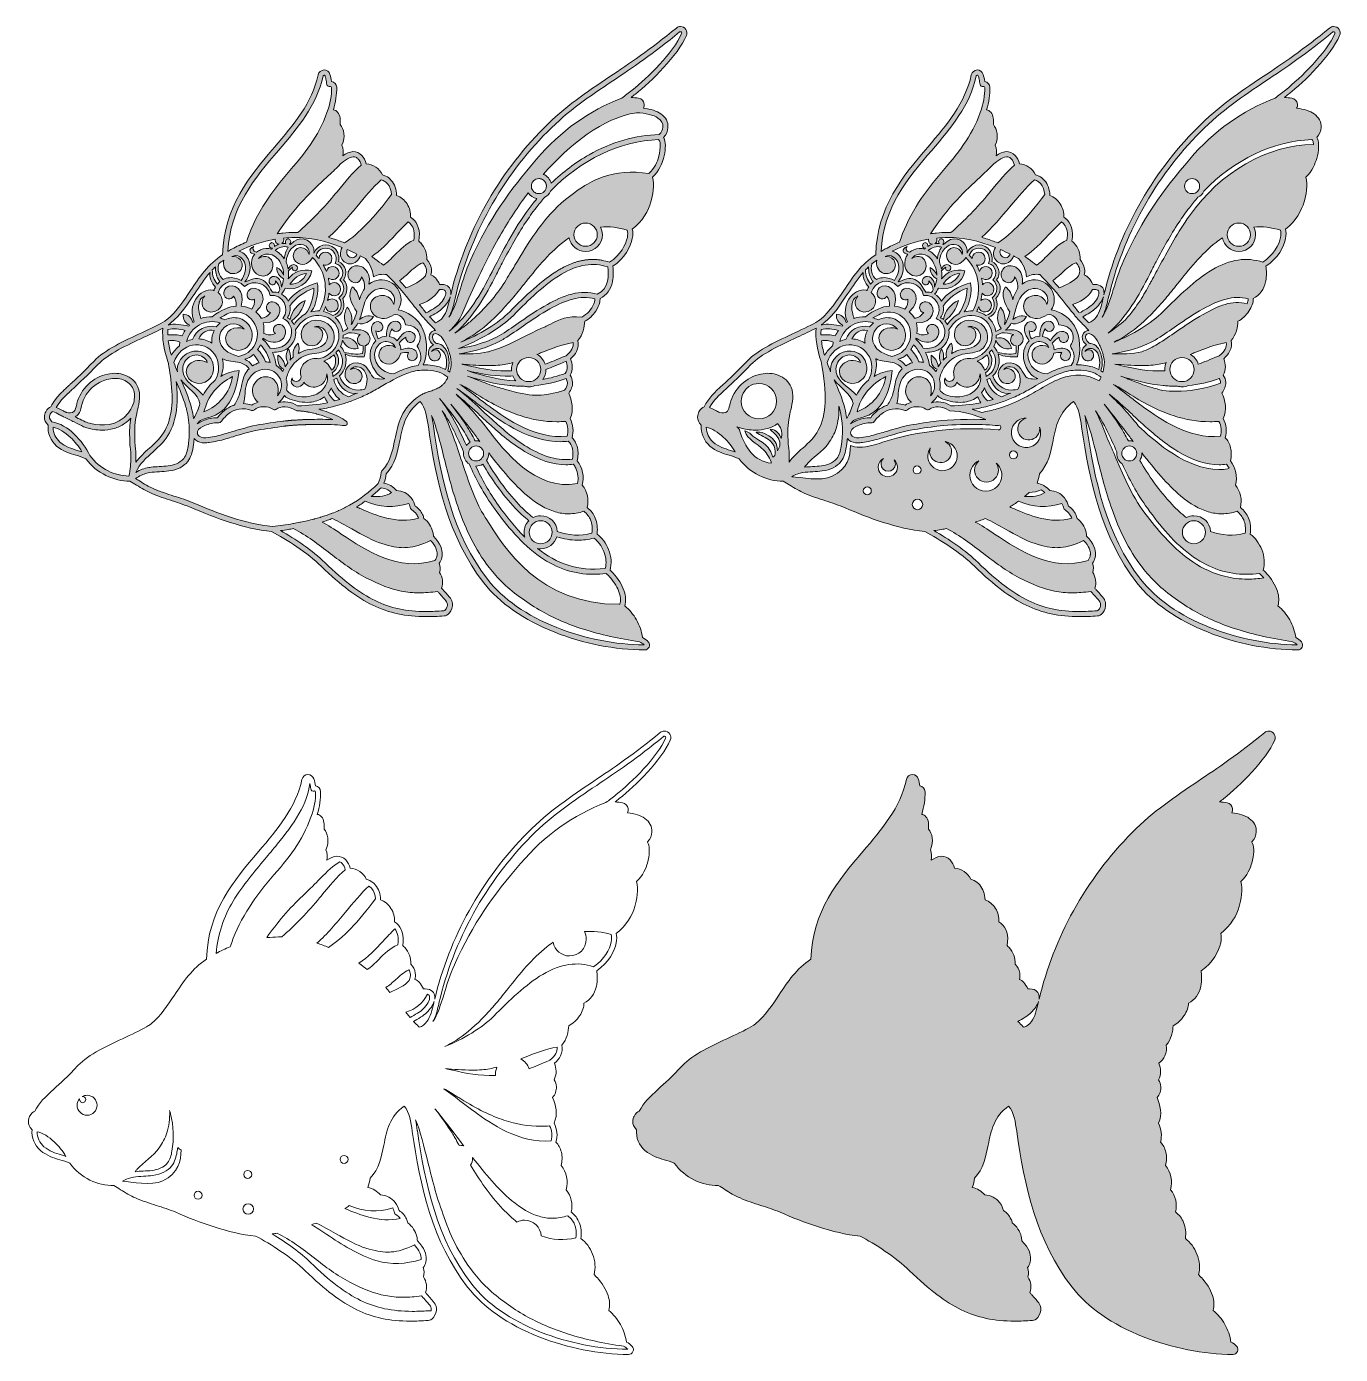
# Model space of a CAD drawing. Header units: inches. Extents: x -3.6 to 11.7, y -3.5 to 12.
import ezdxf

# ---------------------------------------------------------------- set-up
doc = ezdxf.new("R2010")
doc.units = ezdxf.units.IN
doc.header["$MEASUREMENT"] = 0
doc.layers.add('_U+0421_U+043B_U+043E_U+0439 1', color=7, linetype='Continuous')

# ---------------------------------------------------------------- blocks, each defined once
blk = doc.blocks.new('block 2')
at = {"layer": '_U+0421_U+043B_U+043E_U+0439 1'}
h = blk.add_hatch(color=25, dxfattribs=at)
h.dxf.hatch_style = 2
edge = h.paths.add_edge_path()
edge.add_spline(control_points=[(10.952, 3.671), (10.962, 3.695), (10.96, 3.721), (10.946, 3.742), (10.932, 3.764), (10.908, 3.777), (10.883, 3.777), (10.865, 3.777), (10.849, 3.771), (10.835, 3.759), (10.535, 3.512), (10.282, 3.342), (10.059, 3.193), (9.781, 3.006), (9.541, 2.845), (9.288, 2.591), (9.02, 2.323), (8.789, 2.016), (8.603, 1.68), (8.422, 1.353), (8.287, 1.005), (8.201, 0.646), (8.203, 0.658), (8.203, 0.669), (8.202, 0.68), (8.198, 0.72), (8.175, 0.767), (8.091, 0.767), (8.084, 0.767), (8.078, 0.767), (8.071, 0.767), (8.059, 0.795), (8.039, 0.824), (8.022, 0.843), (8.016, 0.85), (8.009, 0.856), (8.002, 0.861), (8.002, 0.862), (8.002, 0.862), (8.002, 0.862), (8.001, 0.863), (8, 0.863), (7.999, 0.864), (7.99, 0.87), (7.981, 0.875), (7.972, 0.878), (7.977, 0.9), (7.98, 0.924), (7.976, 0.95), (7.969, 0.992), (7.95, 1.029), (7.922, 1.057), (7.926, 1.129), (7.9, 1.199), (7.851, 1.25), (7.85, 1.252), (7.849, 1.253), (7.848, 1.254), (7.842, 1.26), (7.835, 1.266), (7.828, 1.272), (7.852, 1.396), (7.814, 1.482), (7.759, 1.531), (7.758, 1.532), (7.757, 1.533), (7.756, 1.534), (7.749, 1.54), (7.741, 1.546), (7.733, 1.551), (7.736, 1.606), (7.722, 1.661), (7.692, 1.707), (7.662, 1.753), (7.62, 1.787), (7.57, 1.807), (7.568, 1.876), (7.547, 1.937), (7.508, 1.981), (7.49, 2.002), (7.468, 2.019), (7.444, 2.031), (7.444, 2.032), (7.443, 2.032), (7.443, 2.032), (7.43, 2.038), (7.417, 2.043), (7.403, 2.047), (7.368, 2.121), (7.296, 2.17), (7.214, 2.175), (7.206, 2.213), (7.188, 2.247), (7.164, 2.272), (7.135, 2.303), (7.098, 2.318), (7.06, 2.316), (7.021, 2.314), (6.979, 2.293), (6.943, 2.269), (6.949, 2.306), (6.952, 2.354), (6.932, 2.391), (6.977, 2.493), (6.953, 2.58), (6.911, 2.632), (6.915, 2.681), (6.912, 2.742), (6.881, 2.777), (6.868, 2.792), (6.85, 2.802), (6.831, 2.804), (6.859, 2.895), (6.873, 2.985), (6.87, 3.069), (6.868, 3.104), (6.843, 3.131), (6.81, 3.137), (6.806, 3.164), (6.799, 3.192), (6.791, 3.219), (6.781, 3.249), (6.754, 3.27), (6.723, 3.27), (6.689, 3.27), (6.66, 3.246), (6.653, 3.213), (6.581, 2.882), (6.37, 2.633), (6.145, 2.371), (5.854, 2.029), (5.553, 1.676), (5.538, 1.113), (5.371, 1.007), (5.266, 0.849), (5.164, 0.695), (5.085, 0.576), (5.003, 0.453), (4.895, 0.363), (4.886, 0.356), (4.876, 0.348), (4.863, 0.34), (4.863, 0.34), (4.863, 0.34), (4.863, 0.34), (4.801, 0.3), (4.701, 0.253), (4.595, 0.204), (4.392, 0.11), (4.162, 0.003), (4.038, -0.128), (3.916, -0.255), (3.827, -0.337), (3.756, -0.402), (3.651, -0.498), (3.587, -0.557), (3.534, -0.661), (3.514, -0.668), (3.492, -0.685), (3.473, -0.72), (3.46, -0.745), (3.437, -0.81), (3.502, -0.876), (3.494, -0.968), (3.531, -1.058), (3.601, -1.119), (3.674, -1.182), (3.751, -1.205), (3.825, -1.227), (3.864, -1.238), (3.904, -1.25), (3.943, -1.268), (4.006, -1.353), (4.084, -1.418), (4.177, -1.464), (4.264, -1.506), (4.361, -1.529), (4.457, -1.529), (4.483, -1.544), (4.51, -1.56), (4.535, -1.576), (4.591, -1.611), (4.648, -1.646), (4.711, -1.673), (4.789, -1.707), (4.871, -1.733), (4.95, -1.759), (5.027, -1.783), (5.106, -1.809), (5.18, -1.84), (5.456, -1.959), (5.783, -2.084), (6.111, -2.118), (6.286, -2.208), (6.531, -2.367), (6.69, -2.522), (6.922, -2.747), (7.107, -2.887), (7.292, -2.977), (7.482, -3.069), (7.675, -3.11), (7.918, -3.11), (7.983, -3.11), (8.051, -3.107), (8.126, -3.101), (8.143, -3.1), (8.167, -3.093), (8.188, -3.066), (8.212, -3.037), (8.226, -2.992), (8.221, -2.957), (8.215, -2.912), (8.197, -2.892), (8.118, -2.804), (8.118, -2.804), (8.117, -2.803), (8.117, -2.803), (8.11, -2.795), (8.103, -2.787), (8.095, -2.778), (8.116, -2.716), (8.107, -2.648), (8.071, -2.594), (8.081, -2.558), (8.08, -2.521), (8.068, -2.486), (8.082, -2.467), (8.092, -2.444), (8.098, -2.42), (8.098, -2.42), (8.098, -2.42), (8.098, -2.419), (8.101, -2.408), (8.102, -2.395), (8.102, -2.383), (8.104, -2.333), (8.087, -2.257), (7.999, -2.172), (7.999, -2.156), (7.996, -2.14), (7.993, -2.124), (7.993, -2.124), (7.993, -2.124), (7.993, -2.123), (7.978, -2.06), (7.941, -2.004), (7.888, -1.964), (7.885, -1.948), (7.88, -1.933), (7.873, -1.919), (7.873, -1.919), (7.873, -1.919), (7.873, -1.918), (7.854, -1.878), (7.825, -1.844), (7.787, -1.82), (7.779, -1.793), (7.766, -1.758), (7.741, -1.725), (7.7, -1.673), (7.636, -1.641), (7.568, -1.638), (7.53, -1.593), (7.478, -1.562), (7.421, -1.551), (7.435, -1.516), (7.444, -1.48), (7.449, -1.443), (7.552, -1.332), (7.58, -1.192), (7.607, -1.056), (7.642, -0.885), (7.674, -0.723), (7.846, -0.6), (7.909, -0.676), (7.925, -0.787), (7.94, -0.894), (7.94, -0.894), (7.94, -0.896), (7.94, -0.896), (8.031, -1.525), (8.172, -2.181), (8.586, -2.714), (8.769, -2.949), (9.056, -3.15), (9.417, -3.293), (9.749, -3.425), (10.121, -3.498), (10.465, -3.499), (10.487, -3.499), (10.507, -3.486), (10.516, -3.466), (10.525, -3.446), (10.522, -3.422), (10.508, -3.405), (10.489, -3.384), (10.466, -3.366), (10.44, -3.354), (10.43, -3.283), (10.406, -3.212), (10.37, -3.148), (10.334, -3.085), (10.287, -3.029), (10.233, -2.985), (10.248, -2.926), (10.245, -2.872), (10.226, -2.812), (10.202, -2.741), (10.153, -2.662), (10.096, -2.601), (10.096, -2.601), (10.097, -2.601), (10.097, -2.601), (10.097, -2.601), (10.096, -2.601), (10.095, -2.601), (10.084, -2.589), (10.073, -2.578), (10.062, -2.567), (10.082, -2.493), (10.077, -2.408), (10.044, -2.327), (10.015, -2.254), (9.966, -2.189), (9.909, -2.147), (9.918, -2.075), (9.911, -2.013), (9.889, -1.96), (9.87, -1.913), (9.84, -1.873), (9.795, -1.836), (9.817, -1.745), (9.795, -1.649), (9.737, -1.576), (9.763, -1.476), (9.741, -1.372), (9.677, -1.292), (9.691, -1.242), (9.692, -1.188), (9.681, -1.139), (9.67, -1.09), (9.648, -1.05), (9.618, -1.023), (9.639, -0.948), (9.631, -0.868), (9.594, -0.799), (9.644, -0.697), (9.615, -0.588), (9.579, -0.5), (9.609, -0.463), (9.625, -0.419), (9.623, -0.375), (9.621, -0.345), (9.612, -0.318), (9.595, -0.294), (9.612, -0.264), (9.62, -0.229), (9.619, -0.192), (9.619, -0.162), (9.612, -0.13), (9.599, -0.1), (9.631, -0.073), (9.654, -0.045), (9.67, -0.015), (9.69, 0.025), (9.695, 0.068), (9.685, 0.112), (9.747, 0.176), (9.763, 0.273), (9.766, 0.337), (9.815, 0.363), (9.861, 0.405), (9.894, 0.455), (9.927, 0.505), (9.945, 0.557), (9.945, 0.602), (10.02, 0.64), (10.07, 0.708), (10.089, 0.798), (10.104, 0.866), (10.099, 0.935), (10.093, 0.978), (10.233, 1.074), (10.303, 1.208), (10.321, 1.304), (10.329, 1.344), (10.329, 1.382), (10.321, 1.414), (10.44, 1.501), (10.511, 1.632), (10.538, 1.729), (10.558, 1.802), (10.586, 1.932), (10.558, 2.02), (10.633, 2.088), (10.669, 2.183), (10.685, 2.236), (10.711, 2.326), (10.715, 2.418), (10.694, 2.466), (10.692, 2.471), (10.689, 2.476), (10.686, 2.481), (10.686, 2.482), (10.686, 2.482), (10.686, 2.483), (10.717, 2.517), (10.735, 2.558), (10.737, 2.6), (10.741, 2.662), (10.711, 2.718), (10.655, 2.758), (10.608, 2.791), (10.537, 2.814), (10.451, 2.824), (10.459, 2.838), (10.462, 2.855), (10.46, 2.873), (10.455, 2.907), (10.429, 2.934), (10.395, 2.94), (10.366, 2.945), (10.337, 2.948), (10.308, 2.949), (10.324, 2.962), (10.34, 2.975), (10.357, 2.988), (10.541, 3.135), (10.852, 3.439), (10.952, 3.671)], knot_values=[0, 0, 0, 0, 1, 1, 1, 2, 2, 2, 3, 3, 3, 4, 4, 4, 5, 5, 5, 6, 6, 6, 7, 7, 7, 8, 8, 8, 9, 9, 9, 10, 10, 10, 11, 11, 11, 12, 12, 12, 13, 13, 13, 14, 14, 14, 15, 15, 15, 16, 16, 16, 17, 17, 17, 18, 18, 18, 19, 19, 19, 20, 20, 20, 21, 21, 21, 22, 22, 22, 23, 23, 23, 24, 24, 24, 25, 25, 25, 26, 26, 26, 27, 27, 27, 28, 28, 28, 29, 29, 29, 30, 30, 30, 31, 31, 31, 32, 32, 32, 33, 33, 33, 34, 34, 34, 35, 35, 35, 36, 36, 36, 37, 37, 37, 38, 38, 38, 39, 39, 39, 40, 40, 40, 41, 41, 41, 42, 42, 42, 43, 43, 43, 44, 44, 44, 45, 45, 45, 46, 46, 46, 47, 47, 47, 48, 48, 48, 49, 49, 49, 50, 50, 50, 51, 51, 51, 52, 52, 52, 53, 53, 53, 54, 54, 54, 55, 55, 55, 56, 56, 56, 57, 57, 57, 58, 58, 58, 59, 59, 59, 60, 60, 60, 61, 61, 61, 62, 62, 62, 63, 63, 63, 64, 64, 64, 65, 65, 65, 66, 66, 66, 67, 67, 67, 68, 68, 68, 69, 69, 69, 70, 70, 70, 71, 71, 71, 72, 72, 72, 73, 73, 73, 74, 74, 74, 75, 75, 75, 76, 76, 76, 77, 77, 77, 78, 78, 78, 79, 79, 79, 80, 80, 80, 81, 81, 81, 82, 82, 82, 83, 83, 83, 84, 84, 84, 85, 85, 85, 86, 86, 86, 87, 87, 87, 88, 88, 88, 89, 89, 89, 90, 90, 90, 91, 91, 91, 92, 92, 92, 93, 93, 93, 94, 94, 94, 95, 95, 95, 96, 96, 96, 97, 97, 97, 98, 98, 98, 99, 99, 99, 100, 100, 100, 101, 101, 101, 102, 102, 102, 103, 103, 103, 104, 104, 104, 105, 105, 105, 106, 106, 106, 107, 107, 107, 108, 108, 108, 109, 109, 109, 110, 110, 110, 111, 111, 111, 112, 112, 112, 113, 113, 113, 114, 114, 114, 115, 115, 115, 116, 116, 116, 117, 117, 117, 118, 118, 118, 119, 119, 119, 120, 120, 120, 121, 121, 121, 122, 122, 122, 123, 123, 123, 124, 124, 124, 125, 125, 125, 126, 126, 126, 127, 127, 127, 128, 128, 128, 129, 129, 129, 130, 130, 130, 131, 131, 131, 132, 132, 132, 133, 133, 133, 134, 134, 134, 135, 135, 135, 136, 136, 136, 137, 137, 137, 138, 138, 138, 139, 139, 139, 140, 140, 140, 141, 141, 141, 142, 142, 142, 143, 143, 143, 143], degree=3, periodic=1)
edge = h.paths.add_edge_path()
edge.add_spline(control_points=[(8.106, 0.488), (8.151, 0.533), (8.182, 0.579), (8.195, 0.621), (8.195, 0.619), (8.194, 0.617), (8.194, 0.616), (8.194, 0.616), (8.19, 0.6), (8.19, 0.6), (8.173, 0.523), (8.154, 0.443), (8.111, 0.385), (8.088, 0.354), (8.056, 0.331), (8.022, 0.32), (8.019, 0.323), (8.016, 0.326), (8.012, 0.33), (7.997, 0.345), (7.977, 0.365), (7.955, 0.388), (8.003, 0.415), (8.076, 0.458), (8.106, 0.488)], knot_values=[0, 0, 0, 0, 1, 1, 1, 2, 2, 2, 3, 3, 3, 4, 4, 4, 5, 5, 5, 6, 6, 6, 7, 7, 7, 8, 8, 8, 8], degree=3, periodic=1)
at = {"layer": '_U+0421_U+043B_U+043E_U+0439 1', "lineweight": 0}
for points, knots in [([(10.952, 3.671), (10.962, 3.695), (10.96, 3.721), (10.946, 3.742), (10.932, 3.764), (10.908, 3.777), (10.883, 3.777), (10.865, 3.777), (10.849, 3.771), (10.835, 3.759), (10.535, 3.512), (10.282, 3.342), (10.059, 3.193), (9.781, 3.006), (9.541, 2.845), (9.288, 2.591), (9.02, 2.323), (8.789, 2.016), (8.603, 1.68), (8.422, 1.353), (8.287, 1.005), (8.201, 0.646), (8.203, 0.658), (8.203, 0.669), (8.202, 0.68), (8.198, 0.72), (8.175, 0.767), (8.091, 0.767), (8.084, 0.767), (8.078, 0.767), (8.071, 0.767), (8.059, 0.795), (8.039, 0.824), (8.022, 0.843), (8.016, 0.85), (8.009, 0.856), (8.002, 0.861), (8.002, 0.862), (8.002, 0.862), (8.002, 0.862), (8.001, 0.863), (8, 0.863), (7.999, 0.864), (7.99, 0.87), (7.981, 0.875), (7.972, 0.878), (7.977, 0.9), (7.98, 0.924), (7.976, 0.95), (7.969, 0.992), (7.95, 1.029), (7.922, 1.057), (7.926, 1.129), (7.9, 1.199), (7.851, 1.25), (7.85, 1.252), (7.849, 1.253), (7.848, 1.254), (7.842, 1.26), (7.835, 1.266), (7.828, 1.272), (7.852, 1.396), (7.814, 1.482), (7.759, 1.531), (7.758, 1.532), (7.757, 1.533), (7.756, 1.534), (7.749, 1.54), (7.741, 1.546), (7.733, 1.551), (7.736, 1.606), (7.722, 1.661), (7.692, 1.707), (7.662, 1.753), (7.62, 1.787), (7.57, 1.807), (7.568, 1.876), (7.547, 1.937), (7.508, 1.981), (7.49, 2.002), (7.468, 2.019), (7.444, 2.031), (7.444, 2.032), (7.443, 2.032), (7.443, 2.032), (7.43, 2.038), (7.417, 2.043), (7.403, 2.047), (7.368, 2.121), (7.296, 2.17), (7.214, 2.175), (7.206, 2.213), (7.188, 2.247), (7.164, 2.272), (7.135, 2.303), (7.098, 2.318), (7.06, 2.316), (7.021, 2.314), (6.979, 2.293), (6.943, 2.269), (6.949, 2.306), (6.952, 2.354), (6.932, 2.391), (6.977, 2.493), (6.953, 2.58), (6.911, 2.632), (6.915, 2.681), (6.912, 2.742), (6.881, 2.777), (6.868, 2.792), (6.85, 2.802), (6.831, 2.804), (6.859, 2.895), (6.873, 2.985), (6.87, 3.069), (6.868, 3.104), (6.843, 3.131), (6.81, 3.137), (6.806, 3.164), (6.799, 3.192), (6.791, 3.219), (6.781, 3.249), (6.754, 3.27), (6.723, 3.27), (6.689, 3.27), (6.66, 3.246), (6.653, 3.213), (6.581, 2.882), (6.37, 2.633), (6.145, 2.371), (5.854, 2.029), (5.553, 1.676), (5.538, 1.113), (5.371, 1.007), (5.266, 0.849), (5.164, 0.695), (5.085, 0.576), (5.003, 0.453), (4.895, 0.363), (4.886, 0.356), (4.876, 0.348), (4.863, 0.34), (4.863, 0.34), (4.863, 0.34), (4.863, 0.34), (4.801, 0.3), (4.701, 0.253), (4.595, 0.204), (4.392, 0.11), (4.162, 0.003), (4.038, -0.128), (3.916, -0.255), (3.827, -0.337), (3.756, -0.402), (3.651, -0.498), (3.587, -0.557), (3.534, -0.661), (3.514, -0.668), (3.492, -0.685), (3.473, -0.72), (3.46, -0.745), (3.437, -0.81), (3.502, -0.876), (3.494, -0.968), (3.531, -1.058), (3.601, -1.119), (3.674, -1.182), (3.751, -1.205), (3.825, -1.227), (3.864, -1.238), (3.904, -1.25), (3.943, -1.268), (4.006, -1.353), (4.084, -1.418), (4.177, -1.464), (4.264, -1.506), (4.361, -1.529), (4.457, -1.529), (4.483, -1.544), (4.51, -1.56), (4.535, -1.576), (4.591, -1.611), (4.648, -1.646), (4.711, -1.673), (4.789, -1.707), (4.871, -1.733), (4.95, -1.759), (5.027, -1.783), (5.106, -1.809), (5.18, -1.84), (5.456, -1.959), (5.783, -2.084), (6.111, -2.118), (6.286, -2.208), (6.531, -2.367), (6.69, -2.522), (6.922, -2.747), (7.107, -2.887), (7.292, -2.977), (7.482, -3.069), (7.675, -3.11), (7.918, -3.11), (7.983, -3.11), (8.051, -3.107), (8.126, -3.101), (8.143, -3.1), (8.167, -3.093), (8.188, -3.066), (8.212, -3.037), (8.226, -2.992), (8.221, -2.957), (8.215, -2.912), (8.197, -2.892), (8.118, -2.804), (8.118, -2.804), (8.117, -2.803), (8.117, -2.803), (8.11, -2.795), (8.103, -2.787), (8.095, -2.778), (8.116, -2.716), (8.107, -2.648), (8.071, -2.594), (8.081, -2.558), (8.08, -2.521), (8.068, -2.486), (8.082, -2.467), (8.092, -2.444), (8.098, -2.42), (8.098, -2.42), (8.098, -2.42), (8.098, -2.419), (8.101, -2.408), (8.102, -2.395), (8.102, -2.383), (8.104, -2.333), (8.087, -2.257), (7.999, -2.172), (7.999, -2.156), (7.996, -2.14), (7.993, -2.124), (7.993, -2.124), (7.993, -2.124), (7.993, -2.123), (7.978, -2.06), (7.941, -2.004), (7.888, -1.964), (7.885, -1.948), (7.88, -1.933), (7.873, -1.919), (7.873, -1.919), (7.873, -1.919), (7.873, -1.918), (7.854, -1.878), (7.825, -1.844), (7.787, -1.82), (7.779, -1.793), (7.766, -1.758), (7.741, -1.725), (7.7, -1.673), (7.636, -1.641), (7.568, -1.638), (7.53, -1.593), (7.478, -1.562), (7.421, -1.551), (7.435, -1.516), (7.444, -1.48), (7.449, -1.443), (7.552, -1.332), (7.58, -1.192), (7.607, -1.056), (7.642, -0.885), (7.674, -0.723), (7.846, -0.6), (7.909, -0.676), (7.925, -0.787), (7.94, -0.894), (7.94, -0.894), (7.94, -0.896), (7.94, -0.896), (8.031, -1.525), (8.172, -2.181), (8.586, -2.714), (8.769, -2.949), (9.056, -3.15), (9.417, -3.293), (9.749, -3.425), (10.121, -3.498), (10.465, -3.499), (10.487, -3.499), (10.507, -3.486), (10.516, -3.466), (10.525, -3.446), (10.522, -3.422), (10.508, -3.405), (10.489, -3.384), (10.466, -3.366), (10.44, -3.354), (10.43, -3.283), (10.406, -3.212), (10.37, -3.148), (10.334, -3.085), (10.287, -3.029), (10.233, -2.985), (10.248, -2.926), (10.245, -2.872), (10.226, -2.812), (10.202, -2.741), (10.153, -2.662), (10.096, -2.601), (10.096, -2.601), (10.097, -2.601), (10.097, -2.601), (10.097, -2.601), (10.096, -2.601), (10.095, -2.601), (10.084, -2.589), (10.073, -2.578), (10.062, -2.567), (10.082, -2.493), (10.077, -2.408), (10.044, -2.327), (10.015, -2.254), (9.966, -2.189), (9.909, -2.147), (9.918, -2.075), (9.911, -2.013), (9.889, -1.96), (9.87, -1.913), (9.84, -1.873), (9.795, -1.836), (9.817, -1.745), (9.795, -1.649), (9.737, -1.576), (9.763, -1.476), (9.741, -1.372), (9.677, -1.292), (9.691, -1.242), (9.692, -1.188), (9.681, -1.139), (9.67, -1.09), (9.648, -1.05), (9.618, -1.023), (9.639, -0.948), (9.631, -0.868), (9.594, -0.799), (9.644, -0.697), (9.615, -0.588), (9.579, -0.5), (9.609, -0.463), (9.625, -0.419), (9.623, -0.375), (9.621, -0.345), (9.612, -0.318), (9.595, -0.294), (9.612, -0.264), (9.62, -0.229), (9.619, -0.192), (9.619, -0.162), (9.612, -0.13), (9.599, -0.1), (9.631, -0.073), (9.654, -0.045), (9.67, -0.015), (9.69, 0.025), (9.695, 0.068), (9.685, 0.112), (9.747, 0.176), (9.763, 0.273), (9.766, 0.337), (9.815, 0.363), (9.861, 0.405), (9.894, 0.455), (9.927, 0.505), (9.945, 0.557), (9.945, 0.602), (10.02, 0.64), (10.07, 0.708), (10.089, 0.798), (10.104, 0.866), (10.099, 0.935), (10.093, 0.978), (10.233, 1.074), (10.303, 1.208), (10.321, 1.304), (10.329, 1.344), (10.329, 1.382), (10.321, 1.414), (10.44, 1.501), (10.511, 1.632), (10.538, 1.729), (10.558, 1.802), (10.586, 1.932), (10.558, 2.02), (10.633, 2.088), (10.669, 2.183), (10.685, 2.236), (10.711, 2.326), (10.715, 2.418), (10.694, 2.466), (10.692, 2.471), (10.689, 2.476), (10.686, 2.481), (10.686, 2.482), (10.686, 2.482), (10.686, 2.483), (10.717, 2.517), (10.735, 2.558), (10.737, 2.6), (10.741, 2.662), (10.711, 2.718), (10.655, 2.758), (10.608, 2.791), (10.537, 2.814), (10.451, 2.824), (10.459, 2.838), (10.462, 2.855), (10.46, 2.873), (10.455, 2.907), (10.429, 2.934), (10.395, 2.94), (10.366, 2.945), (10.337, 2.948), (10.308, 2.949), (10.324, 2.962), (10.34, 2.975), (10.357, 2.988), (10.541, 3.135), (10.852, 3.439), (10.952, 3.671)], [0, 0, 0, 0, 1, 1, 1, 2, 2, 2, 3, 3, 3, 4, 4, 4, 5, 5, 5, 6, 6, 6, 7, 7, 7, 8, 8, 8, 9, 9, 9, 10, 10, 10, 11, 11, 11, 12, 12, 12, 13, 13, 13, 14, 14, 14, 15, 15, 15, 16, 16, 16, 17, 17, 17, 18, 18, 18, 19, 19, 19, 20, 20, 20, 21, 21, 21, 22, 22, 22, 23, 23, 23, 24, 24, 24, 25, 25, 25, 26, 26, 26, 27, 27, 27, 28, 28, 28, 29, 29, 29, 30, 30, 30, 31, 31, 31, 32, 32, 32, 33, 33, 33, 34, 34, 34, 35, 35, 35, 36, 36, 36, 37, 37, 37, 38, 38, 38, 39, 39, 39, 40, 40, 40, 41, 41, 41, 42, 42, 42, 43, 43, 43, 44, 44, 44, 45, 45, 45, 46, 46, 46, 47, 47, 47, 48, 48, 48, 49, 49, 49, 50, 50, 50, 51, 51, 51, 52, 52, 52, 53, 53, 53, 54, 54, 54, 55, 55, 55, 56, 56, 56, 57, 57, 57, 58, 58, 58, 59, 59, 59, 60, 60, 60, 61, 61, 61, 62, 62, 62, 63, 63, 63, 64, 64, 64, 65, 65, 65, 66, 66, 66, 67, 67, 67, 68, 68, 68, 69, 69, 69, 70, 70, 70, 71, 71, 71, 72, 72, 72, 73, 73, 73, 74, 74, 74, 75, 75, 75, 76, 76, 76, 77, 77, 77, 78, 78, 78, 79, 79, 79, 80, 80, 80, 81, 81, 81, 82, 82, 82, 83, 83, 83, 84, 84, 84, 85, 85, 85, 86, 86, 86, 87, 87, 87, 88, 88, 88, 89, 89, 89, 90, 90, 90, 91, 91, 91, 92, 92, 92, 93, 93, 93, 94, 94, 94, 95, 95, 95, 96, 96, 96, 97, 97, 97, 98, 98, 98, 99, 99, 99, 100, 100, 100, 101, 101, 101, 102, 102, 102, 103, 103, 103, 104, 104, 104, 105, 105, 105, 106, 106, 106, 107, 107, 107, 108, 108, 108, 109, 109, 109, 110, 110, 110, 111, 111, 111, 112, 112, 112, 113, 113, 113, 114, 114, 114, 115, 115, 115, 116, 116, 116, 117, 117, 117, 118, 118, 118, 119, 119, 119, 120, 120, 120, 121, 121, 121, 122, 122, 122, 123, 123, 123, 124, 124, 124, 125, 125, 125, 126, 126, 126, 127, 127, 127, 128, 128, 128, 129, 129, 129, 130, 130, 130, 131, 131, 131, 132, 132, 132, 133, 133, 133, 134, 134, 134, 135, 135, 135, 136, 136, 136, 137, 137, 137, 138, 138, 138, 139, 139, 139, 140, 140, 140, 141, 141, 141, 142, 142, 142, 143, 143, 143, 143]), ([(8.106, 0.488), (8.151, 0.533), (8.182, 0.579), (8.195, 0.621), (8.195, 0.619), (8.194, 0.617), (8.194, 0.616), (8.194, 0.616), (8.19, 0.6), (8.19, 0.6), (8.173, 0.523), (8.154, 0.443), (8.111, 0.385), (8.088, 0.354), (8.056, 0.331), (8.022, 0.32), (8.019, 0.323), (8.016, 0.326), (8.012, 0.33), (7.997, 0.345), (7.977, 0.365), (7.955, 0.388), (8.003, 0.415), (8.076, 0.458), (8.106, 0.488)], [0, 0, 0, 0, 1, 1, 1, 2, 2, 2, 3, 3, 3, 4, 4, 4, 5, 5, 5, 6, 6, 6, 7, 7, 7, 8, 8, 8, 8])]:
    blk.add_open_spline(points, degree=3, knots=knots, dxfattribs=at)
blk = doc.blocks.new('block 3')
at = {"layer": '_U+0421_U+043B_U+043E_U+0439 1', "lineweight": 0}
for points, knots in [([(3.896, 3.671), (3.907, 3.695), (3.904, 3.721), (3.89, 3.742), (3.876, 3.764), (3.852, 3.777), (3.827, 3.777), (3.81, 3.777), (3.793, 3.771), (3.779, 3.759), (3.48, 3.512), (3.227, 3.342), (3.004, 3.193), (2.726, 3.006), (2.485, 2.845), (2.232, 2.591), (1.964, 2.323), (1.734, 2.016), (1.548, 1.68), (1.367, 1.353), (1.231, 1.005), (1.146, 0.646), (1.147, 0.658), (1.148, 0.669), (1.147, 0.68), (1.142, 0.72), (1.119, 0.767), (1.035, 0.767), (1.029, 0.767), (1.022, 0.767), (1.016, 0.767), (1.004, 0.795), (0.984, 0.824), (0.967, 0.843), (0.96, 0.85), (0.953, 0.856), (0.946, 0.861), (0.946, 0.862), (0.946, 0.862), (0.946, 0.862), (0.945, 0.863), (0.944, 0.863), (0.943, 0.864), (0.934, 0.87), (0.925, 0.875), (0.916, 0.878), (0.922, 0.9), (0.925, 0.924), (0.92, 0.95), (0.913, 0.992), (0.895, 1.029), (0.866, 1.057), (0.87, 1.129), (0.844, 1.199), (0.796, 1.25), (0.794, 1.252), (0.793, 1.253), (0.792, 1.254), (0.786, 1.26), (0.779, 1.266), (0.773, 1.272), (0.797, 1.396), (0.758, 1.482), (0.703, 1.531), (0.703, 1.532), (0.702, 1.533), (0.701, 1.534), (0.693, 1.54), (0.686, 1.546), (0.678, 1.551), (0.681, 1.606), (0.666, 1.661), (0.636, 1.707), (0.606, 1.753), (0.565, 1.787), (0.514, 1.807), (0.513, 1.876), (0.491, 1.937), (0.453, 1.981), (0.434, 2.002), (0.412, 2.019), (0.388, 2.031), (0.388, 2.032), (0.388, 2.032), (0.387, 2.032), (0.375, 2.038), (0.361, 2.043), (0.348, 2.047), (0.312, 2.121), (0.241, 2.17), (0.159, 2.175), (0.15, 2.213), (0.133, 2.247), (0.109, 2.272), (0.079, 2.303), (0.042, 2.318), (0.005, 2.316), (-0.035, 2.314), (-0.077, 2.293), (-0.113, 2.269), (-0.106, 2.306), (-0.104, 2.354), (-0.124, 2.391), (-0.078, 2.493), (-0.103, 2.58), (-0.144, 2.632), (-0.141, 2.681), (-0.144, 2.742), (-0.175, 2.777), (-0.188, 2.792), (-0.205, 2.802), (-0.224, 2.804), (-0.196, 2.895), (-0.183, 2.985), (-0.186, 3.069), (-0.187, 3.104), (-0.212, 3.131), (-0.245, 3.137), (-0.25, 3.164), (-0.256, 3.192), (-0.265, 3.219), (-0.274, 3.249), (-0.302, 3.27), (-0.333, 3.27), (-0.367, 3.27), (-0.396, 3.246), (-0.403, 3.213), (-0.474, 2.882), (-0.686, 2.633), (-0.91, 2.371), (-1.201, 2.029), (-1.502, 1.676), (-1.518, 1.113), (-1.684, 1.007), (-1.79, 0.849), (-1.892, 0.695), (-1.971, 0.576), (-2.052, 0.453), (-2.16, 0.363), (-2.169, 0.356), (-2.18, 0.348), (-2.192, 0.34), (-2.192, 0.34), (-2.193, 0.34), (-2.193, 0.34), (-2.254, 0.3), (-2.355, 0.253), (-2.46, 0.204), (-2.663, 0.11), (-2.894, 0.003), (-3.018, -0.128), (-3.139, -0.255), (-3.228, -0.337), (-3.3, -0.402), (-3.404, -0.498), (-3.469, -0.557), (-3.522, -0.661), (-3.541, -0.668), (-3.564, -0.685), (-3.582, -0.72), (-3.596, -0.745), (-3.618, -0.81), (-3.554, -0.876), (-3.561, -0.968), (-3.525, -1.058), (-3.454, -1.119), (-3.381, -1.182), (-3.305, -1.205), (-3.23, -1.227), (-3.191, -1.238), (-3.151, -1.25), (-3.112, -1.268), (-3.05, -1.353), (-2.971, -1.418), (-2.878, -1.464), (-2.791, -1.506), (-2.694, -1.529), (-2.599, -1.529), (-2.572, -1.544), (-2.546, -1.56), (-2.52, -1.576), (-2.465, -1.611), (-2.407, -1.646), (-2.345, -1.673), (-2.266, -1.707), (-2.184, -1.733), (-2.105, -1.759), (-2.028, -1.783), (-1.949, -1.809), (-1.876, -1.84), (-1.599, -1.959), (-1.273, -2.084), (-0.944, -2.118), (-0.77, -2.208), (-0.524, -2.367), (-0.365, -2.522), (-0.134, -2.747), (0.052, -2.887), (0.236, -2.977), (0.426, -3.069), (0.619, -3.11), (0.862, -3.11), (0.927, -3.11), (0.995, -3.107), (1.071, -3.101), (1.087, -3.1), (1.111, -3.093), (1.133, -3.066), (1.157, -3.037), (1.17, -2.992), (1.166, -2.957), (1.16, -2.912), (1.141, -2.892), (1.062, -2.804), (1.062, -2.804), (1.061, -2.803), (1.061, -2.803), (1.055, -2.795), (1.047, -2.787), (1.039, -2.778), (1.061, -2.716), (1.052, -2.648), (1.015, -2.594), (1.025, -2.558), (1.024, -2.521), (1.012, -2.486), (1.026, -2.467), (1.037, -2.444), (1.042, -2.42), (1.042, -2.42), (1.042, -2.42), (1.042, -2.419), (1.045, -2.408), (1.047, -2.395), (1.047, -2.383), (1.048, -2.333), (1.031, -2.257), (0.944, -2.172), (0.943, -2.156), (0.941, -2.14), (0.937, -2.124), (0.937, -2.124), (0.937, -2.124), (0.937, -2.123), (0.922, -2.06), (0.886, -2.004), (0.833, -1.964), (0.829, -1.948), (0.824, -1.933), (0.818, -1.919), (0.818, -1.919), (0.817, -1.919), (0.817, -1.918), (0.799, -1.878), (0.769, -1.844), (0.731, -1.82), (0.723, -1.793), (0.71, -1.758), (0.685, -1.725), (0.645, -1.673), (0.581, -1.641), (0.513, -1.638), (0.474, -1.593), (0.423, -1.562), (0.366, -1.551), (0.379, -1.516), (0.388, -1.48), (0.394, -1.443), (0.496, -1.332), (0.524, -1.192), (0.552, -1.056), (0.586, -0.885), (0.619, -0.723), (0.79, -0.6), (0.853, -0.676), (0.869, -0.787), (0.885, -0.894), (0.885, -0.894), (0.885, -0.896), (0.885, -0.896), (0.975, -1.525), (1.116, -2.181), (1.531, -2.714), (1.714, -2.949), (2.001, -3.15), (2.361, -3.293), (2.694, -3.425), (3.066, -3.498), (3.409, -3.499), (3.431, -3.499), (3.451, -3.486), (3.461, -3.466), (3.47, -3.446), (3.466, -3.422), (3.452, -3.405), (3.433, -3.384), (3.41, -3.366), (3.384, -3.354), (3.375, -3.283), (3.35, -3.212), (3.314, -3.148), (3.279, -3.085), (3.232, -3.029), (3.177, -2.985), (3.192, -2.926), (3.19, -2.872), (3.17, -2.812), (3.146, -2.741), (3.097, -2.662), (3.041, -2.601), (3.041, -2.601), (3.042, -2.601), (3.042, -2.601), (3.041, -2.601), (3.041, -2.601), (3.04, -2.601), (3.029, -2.589), (3.018, -2.578), (3.006, -2.567), (3.027, -2.493), (3.021, -2.408), (2.989, -2.327), (2.96, -2.254), (2.911, -2.189), (2.853, -2.147), (2.862, -2.075), (2.856, -2.013), (2.834, -1.96), (2.814, -1.913), (2.784, -1.873), (2.74, -1.836), (2.761, -1.745), (2.74, -1.649), (2.682, -1.576), (2.708, -1.476), (2.686, -1.372), (2.622, -1.292), (2.635, -1.242), (2.636, -1.188), (2.625, -1.139), (2.614, -1.09), (2.592, -1.05), (2.562, -1.023), (2.584, -0.948), (2.575, -0.868), (2.539, -0.799), (2.589, -0.697), (2.559, -0.588), (2.523, -0.5), (2.554, -0.463), (2.569, -0.419), (2.567, -0.375), (2.566, -0.345), (2.556, -0.318), (2.54, -0.294), (2.556, -0.264), (2.564, -0.229), (2.564, -0.192), (2.563, -0.162), (2.556, -0.13), (2.544, -0.1), (2.576, -0.073), (2.599, -0.045), (2.614, -0.015), (2.634, 0.025), (2.639, 0.068), (2.63, 0.112), (2.691, 0.176), (2.707, 0.273), (2.711, 0.337), (2.759, 0.363), (2.805, 0.405), (2.839, 0.455), (2.872, 0.505), (2.889, 0.557), (2.889, 0.602), (2.964, 0.64), (3.014, 0.708), (3.034, 0.798), (3.049, 0.866), (3.043, 0.935), (3.037, 0.978), (3.177, 1.074), (3.247, 1.208), (3.266, 1.304), (3.273, 1.344), (3.273, 1.382), (3.265, 1.414), (3.384, 1.501), (3.455, 1.632), (3.482, 1.729), (3.503, 1.802), (3.53, 1.932), (3.502, 2.02), (3.577, 2.088), (3.614, 2.183), (3.629, 2.236), (3.655, 2.326), (3.659, 2.418), (3.639, 2.466), (3.637, 2.471), (3.634, 2.476), (3.63, 2.481), (3.63, 2.482), (3.63, 2.482), (3.631, 2.483), (3.662, 2.517), (3.68, 2.558), (3.682, 2.6), (3.685, 2.662), (3.656, 2.718), (3.599, 2.758), (3.553, 2.791), (3.481, 2.814), (3.395, 2.824), (3.403, 2.838), (3.406, 2.855), (3.404, 2.873), (3.399, 2.907), (3.374, 2.934), (3.339, 2.94), (3.311, 2.945), (3.281, 2.948), (3.252, 2.949), (3.268, 2.962), (3.285, 2.975), (3.301, 2.988), (3.486, 3.135), (3.796, 3.439), (3.896, 3.671)], [0, 0, 0, 0, 1, 1, 1, 2, 2, 2, 3, 3, 3, 4, 4, 4, 5, 5, 5, 6, 6, 6, 7, 7, 7, 8, 8, 8, 9, 9, 9, 10, 10, 10, 11, 11, 11, 12, 12, 12, 13, 13, 13, 14, 14, 14, 15, 15, 15, 16, 16, 16, 17, 17, 17, 18, 18, 18, 19, 19, 19, 20, 20, 20, 21, 21, 21, 22, 22, 22, 23, 23, 23, 24, 24, 24, 25, 25, 25, 26, 26, 26, 27, 27, 27, 28, 28, 28, 29, 29, 29, 30, 30, 30, 31, 31, 31, 32, 32, 32, 33, 33, 33, 34, 34, 34, 35, 35, 35, 36, 36, 36, 37, 37, 37, 38, 38, 38, 39, 39, 39, 40, 40, 40, 41, 41, 41, 42, 42, 42, 43, 43, 43, 44, 44, 44, 45, 45, 45, 46, 46, 46, 47, 47, 47, 48, 48, 48, 49, 49, 49, 50, 50, 50, 51, 51, 51, 52, 52, 52, 53, 53, 53, 54, 54, 54, 55, 55, 55, 56, 56, 56, 57, 57, 57, 58, 58, 58, 59, 59, 59, 60, 60, 60, 61, 61, 61, 62, 62, 62, 63, 63, 63, 64, 64, 64, 65, 65, 65, 66, 66, 66, 67, 67, 67, 68, 68, 68, 69, 69, 69, 70, 70, 70, 71, 71, 71, 72, 72, 72, 73, 73, 73, 74, 74, 74, 75, 75, 75, 76, 76, 76, 77, 77, 77, 78, 78, 78, 79, 79, 79, 80, 80, 80, 81, 81, 81, 82, 82, 82, 83, 83, 83, 84, 84, 84, 85, 85, 85, 86, 86, 86, 87, 87, 87, 88, 88, 88, 89, 89, 89, 90, 90, 90, 91, 91, 91, 92, 92, 92, 93, 93, 93, 94, 94, 94, 95, 95, 95, 96, 96, 96, 97, 97, 97, 98, 98, 98, 99, 99, 99, 100, 100, 100, 101, 101, 101, 102, 102, 102, 103, 103, 103, 104, 104, 104, 105, 105, 105, 106, 106, 106, 107, 107, 107, 108, 108, 108, 109, 109, 109, 110, 110, 110, 111, 111, 111, 112, 112, 112, 113, 113, 113, 114, 114, 114, 115, 115, 115, 116, 116, 116, 117, 117, 117, 118, 118, 118, 119, 119, 119, 120, 120, 120, 121, 121, 121, 122, 122, 122, 123, 123, 123, 124, 124, 124, 125, 125, 125, 126, 126, 126, 127, 127, 127, 128, 128, 128, 129, 129, 129, 130, 130, 130, 131, 131, 131, 132, 132, 132, 133, 133, 133, 134, 134, 134, 135, 135, 135, 136, 136, 136, 137, 137, 137, 138, 138, 138, 139, 139, 139, 140, 140, 140, 141, 141, 141, 142, 142, 142, 143, 143, 143, 143]), ([(3.145, 2.943), (2.762, 2.797), (2.427, 2.557), (2.148, 2.23), (1.831, 1.859), (1.592, 1.532), (1.377, 1.049), (1.323, 0.929), (1.287, 0.812), (1.255, 0.708), (1.216, 0.58), (1.182, 0.469), (1.126, 0.385), (1.161, 0.446), (1.177, 0.517), (1.193, 0.587), (1.193, 0.587), (1.196, 0.602), (1.196, 0.602), (1.281, 0.967), (1.416, 1.319), (1.6, 1.651), (1.783, 1.982), (2.01, 2.285), (2.274, 2.549), (2.523, 2.799), (2.761, 2.959), (3.037, 3.143), (3.261, 3.294), (3.515, 3.464), (3.817, 3.713), (3.82, 3.716), (3.824, 3.717), (3.827, 3.717), (3.832, 3.717), (3.838, 3.714), (3.841, 3.71), (3.844, 3.705), (3.844, 3.7), (3.842, 3.695), (3.746, 3.472), (3.444, 3.178), (3.264, 3.035), (3.222, 3.001), (3.182, 2.97), (3.145, 2.943)], [0, 0, 0, 0, 1, 1, 1, 2, 2, 2, 3, 3, 3, 4, 4, 4, 5, 5, 5, 6, 6, 6, 7, 7, 7, 8, 8, 8, 9, 9, 9, 10, 10, 10, 11, 11, 11, 12, 12, 12, 13, 13, 13, 14, 14, 14, 15, 15, 15, 15]), ([(-0.301, 3.102), (-0.3, 3.093), (-0.295, 3.084), (-0.287, 3.08), (-0.279, 3.075), (-0.269, 3.074), (-0.261, 3.077), (-0.259, 3.078), (-0.258, 3.078), (-0.257, 3.078), (-0.25, 3.078), (-0.246, 3.073), (-0.245, 3.067), (-0.242, 2.975), (-0.26, 2.873), (-0.298, 2.773), (-0.298, 2.773), (-0.298, 2.773), (-0.298, 2.773), (-0.402, 2.488), (-0.553, 2.301), (-0.77, 2.051), (-0.876, 1.929), (-0.969, 1.802), (-1.047, 1.675), (-1.134, 1.533), (-1.198, 1.393), (-1.24, 1.26), (-1.297, 1.237), (-1.353, 1.21), (-1.406, 1.181), (-1.387, 1.398), (-1.314, 1.622), (-1.208, 1.79), (-1.085, 1.986), (-0.964, 2.13), (-0.835, 2.283), (-0.789, 2.339), (-0.74, 2.396), (-0.692, 2.457), (-0.6, 2.571), (-0.511, 2.684), (-0.439, 2.809), (-0.368, 2.935), (-0.325, 3.051), (-0.311, 3.164), (-0.307, 3.143), (-0.303, 3.122), (-0.301, 3.102)], [0, 0, 0, 0, 1, 1, 1, 2, 2, 2, 3, 3, 3, 4, 4, 4, 5, 5, 5, 6, 6, 6, 7, 7, 7, 8, 8, 8, 9, 9, 9, 10, 10, 10, 11, 11, 11, 12, 12, 12, 13, 13, 13, 14, 14, 14, 15, 15, 15, 16, 16, 16, 16]), ([(0.066, 2.231), (0.083, 2.213), (0.096, 2.187), (0.102, 2.158), (0.008, 2.081), (-0.088, 1.963), (-0.181, 1.849), (-0.181, 1.849), (-0.197, 1.829), (-0.197, 1.829), (-0.322, 1.675), (-0.491, 1.502), (-0.64, 1.374), (-0.646, 1.374), (-0.652, 1.374), (-0.659, 1.374), (-0.664, 1.374), (-0.67, 1.374), (-0.676, 1.374), (-0.722, 1.373), (-0.768, 1.37), (-0.814, 1.366), (-0.7, 1.532), (-0.546, 1.712), (-0.394, 1.855), (-0.308, 1.936), (-0.245, 2), (-0.194, 2.051), (-0.098, 2.147), (-0.044, 2.202), (0.038, 2.251), (0.05, 2.246), (0.059, 2.238), (0.066, 2.231)], [0, 0, 0, 0, 1, 1, 1, 2, 2, 2, 3, 3, 3, 4, 4, 4, 5, 5, 5, 6, 6, 6, 7, 7, 7, 8, 8, 8, 9, 9, 9, 10, 10, 10, 11, 11, 11, 11]), ([(0.408, 1.942), (0.435, 1.911), (0.451, 1.867), (0.454, 1.817), (0.255, 1.548), (0.071, 1.358), (-0.092, 1.252), (-0.138, 1.27), (-0.183, 1.287), (-0.228, 1.301), (-0.106, 1.41), (0.001, 1.538), (0.104, 1.663), (0.197, 1.774), (0.284, 1.88), (0.379, 1.968), (0.389, 1.961), (0.399, 1.952), (0.408, 1.942)], [0, 0, 0, 0, 1, 1, 1, 2, 2, 2, 3, 3, 3, 4, 4, 4, 5, 5, 5, 6, 6, 6, 6]), ([(0.714, 1.282), (0.623, 1.244), (0.558, 1.177), (0.494, 1.112), (0.45, 1.067), (0.408, 1.025), (0.359, 0.992), (0.33, 1.016), (0.297, 1.041), (0.262, 1.066), (0.369, 1.135), (0.457, 1.232), (0.544, 1.325), (0.588, 1.373), (0.634, 1.423), (0.681, 1.468), (0.713, 1.429), (0.731, 1.367), (0.714, 1.282)], [0, 0, 0, 0, 1, 1, 1, 2, 2, 2, 3, 3, 3, 4, 4, 4, 5, 5, 5, 6, 6, 6, 6]), ([(3.207, 1.315), (3.191, 1.23), (3.128, 1.111), (3.001, 1.026), (2.812, 1.089), (2.618, 1.06), (2.408, 0.937), (2.21, 0.82), (2.016, 0.631), (1.835, 0.448), (1.707, 0.319), (1.469, 0.174), (1.264, 0.094), (1.354, 0.137), (1.445, 0.196), (1.536, 0.27), (1.642, 0.356), (1.749, 0.465), (1.864, 0.601), (1.911, 0.657), (1.957, 0.715), (2.002, 0.771), (2.14, 0.943), (2.282, 1.12), (2.455, 1.258), (2.479, 1.277), (2.503, 1.295), (2.528, 1.311), (2.545, 1.221), (2.625, 1.152), (2.72, 1.152), (2.828, 1.152), (2.916, 1.24), (2.916, 1.348), (2.916, 1.38), (2.908, 1.41), (2.895, 1.437), (2.995, 1.444), (3.1, 1.433), (3.207, 1.402), (3.213, 1.378), (3.213, 1.348), (3.207, 1.315)], [0, 0, 0, 0, 1, 1, 1, 2, 2, 2, 3, 3, 3, 4, 4, 4, 5, 5, 5, 6, 6, 6, 7, 7, 7, 8, 8, 8, 9, 9, 9, 10, 10, 10, 11, 11, 11, 12, 12, 12, 13, 13, 13, 14, 14, 14, 14]), ([(0.862, 0.94), (0.866, 0.917), (0.86, 0.897), (0.85, 0.867), (0.796, 0.805), (0.71, 0.762), (0.622, 0.727), (0.606, 0.746), (0.59, 0.765), (0.574, 0.783), (0.62, 0.81), (0.657, 0.845), (0.693, 0.878), (0.739, 0.921), (0.783, 0.961), (0.845, 0.988), (0.853, 0.974), (0.859, 0.957), (0.862, 0.94)], [0, 0, 0, 0, 1, 1, 1, 2, 2, 2, 3, 3, 3, 4, 4, 4, 5, 5, 5, 6, 6, 6, 6]), ([(1.087, 0.674), (1.091, 0.637), (1.061, 0.582), (1.009, 0.531), (0.984, 0.506), (0.912, 0.463), (0.859, 0.434), (0.855, 0.439), (0.851, 0.443), (0.847, 0.448), (0.835, 0.464), (0.822, 0.48), (0.809, 0.496), (0.925, 0.532), (1.004, 0.598), (1.061, 0.705), (1.082, 0.7), (1.086, 0.687), (1.087, 0.674)], [0, 0, 0, 0, 1, 1, 1, 2, 2, 2, 3, 3, 3, 4, 4, 4, 5, 5, 5, 6, 6, 6, 6]), ([(1.14, 0.621), (1.139, 0.619), (1.139, 0.617), (1.138, 0.616), (1.138, 0.616), (1.135, 0.6), (1.135, 0.6), (1.117, 0.523), (1.099, 0.443), (1.055, 0.385), (1.033, 0.354), (1, 0.331), (0.967, 0.32), (0.964, 0.323), (0.96, 0.326), (0.956, 0.33), (0.942, 0.345), (0.922, 0.365), (0.9, 0.388), (0.947, 0.415), (1.02, 0.458), (1.051, 0.488), (1.096, 0.533), (1.126, 0.579), (1.14, 0.621)], [0, 0, 0, 0, 1, 1, 1, 2, 2, 2, 3, 3, 3, 4, 4, 4, 5, 5, 5, 6, 6, 6, 7, 7, 7, 8, 8, 8, 8]), ([(2.561, 0.012), (2.547, -0.015), (2.525, -0.04), (2.492, -0.065), (2.492, -0.065), (2.482, -0.069), (2.482, -0.069), (2.387, -0.109), (2.312, -0.14), (2.248, -0.164), (2.232, -0.115), (2.197, -0.074), (2.152, -0.05), (2.166, -0.044), (2.18, -0.039), (2.193, -0.033), (2.321, 0.017), (2.443, 0.065), (2.574, 0.088), (2.577, 0.061), (2.573, 0.036), (2.561, 0.012)], [0, 0, 0, 0, 1, 1, 1, 2, 2, 2, 3, 3, 3, 4, 4, 4, 5, 5, 5, 6, 6, 6, 7, 7, 7, 7]), ([(1.856, -0.226), (1.856, -0.231), (1.856, -0.237), (1.856, -0.242), (1.833, -0.243), (1.808, -0.243), (1.781, -0.243), (1.613, -0.243), (1.445, -0.203), (1.297, -0.168), (1.289, -0.167), (1.282, -0.165), (1.274, -0.163), (1.359, -0.171), (1.475, -0.18), (1.585, -0.18), (1.661, -0.18), (1.733, -0.176), (1.79, -0.164), (1.818, -0.159), (1.846, -0.152), (1.873, -0.145), (1.862, -0.17), (1.856, -0.197), (1.856, -0.226)], [0, 0, 0, 0, 1, 1, 1, 2, 2, 2, 3, 3, 3, 4, 4, 4, 5, 5, 5, 6, 6, 6, 7, 7, 7, 8, 8, 8, 8]), ([(2.505, -1.005), (2.129, -1.039), (1.804, -0.805), (1.609, -0.665), (1.609, -0.665), (1.59, -0.651), (1.59, -0.651), (1.553, -0.624), (1.511, -0.592), (1.466, -0.557), (1.398, -0.505), (1.325, -0.449), (1.253, -0.399), (1.305, -0.423), (1.355, -0.456), (1.405, -0.487), (1.42, -0.497), (1.436, -0.507), (1.451, -0.517), (1.641, -0.635), (1.801, -0.713), (1.955, -0.764), (2.1, -0.812), (2.241, -0.835), (2.384, -0.835), (2.419, -0.835), (2.453, -0.834), (2.488, -0.831), (2.516, -0.885), (2.522, -0.947), (2.505, -1.005)], [0, 0, 0, 0, 1, 1, 1, 2, 2, 2, 3, 3, 3, 4, 4, 4, 5, 5, 5, 6, 6, 6, 7, 7, 7, 8, 8, 8, 9, 9, 9, 10, 10, 10, 10]), ([(-2.927, -0.525), (-2.927, -0.499), (-2.949, -0.487), (-2.969, -0.489), (-2.952, -0.48), (-2.932, -0.474), (-2.911, -0.474), (-2.847, -0.474), (-2.795, -0.526), (-2.795, -0.591), (-2.795, -0.655), (-2.847, -0.707), (-2.911, -0.707), (-2.976, -0.707), (-3.028, -0.655), (-3.028, -0.591), (-3.028, -0.561), (-3.017, -0.534), (-2.999, -0.514), (-3, -0.517), (-3, -0.521), (-3, -0.525), (-3, -0.573), (-2.927, -0.573), (-2.927, -0.525)], [0, 0, 0, 0, 1, 1, 1, 2, 2, 2, 3, 3, 3, 4, 4, 4, 5, 5, 5, 6, 6, 6, 7, 7, 7, 8, 8, 8, 8]), ([(-2.331, -1.341), (-2.251, -1.249), (-2.139, -1.188), (-2.07, -1.086), (-2.032, -1.03), (-1.999, -0.979), (-1.979, -0.913), (-1.958, -0.845), (-1.944, -0.738), (-1.947, -0.667), (-1.947, -0.662), (-1.948, -0.658), (-1.948, -0.653), (-1.944, -0.666), (-1.94, -0.679), (-1.937, -0.693), (-1.902, -0.833), (-1.896, -0.983), (-1.921, -1.126), (-1.929, -1.172), (-1.941, -1.224), (-1.972, -1.264), (-2.016, -1.321), (-2.094, -1.343), (-2.151, -1.351), (-2.186, -1.356), (-2.22, -1.357), (-2.257, -1.359), (-2.287, -1.361), (-2.319, -1.362), (-2.351, -1.366), (-2.344, -1.358), (-2.338, -1.349), (-2.331, -1.341)], [0, 0, 0, 0, 1, 1, 1, 2, 2, 2, 3, 3, 3, 4, 4, 4, 5, 5, 5, 6, 6, 6, 7, 7, 7, 8, 8, 8, 9, 9, 9, 10, 10, 10, 11, 11, 11, 11]), ([(3.349, -3.403), (3.369, -3.411), (3.388, -3.424), (3.402, -3.439), (3.068, -3.438), (2.707, -3.366), (2.383, -3.238), (2.033, -3.098), (1.754, -2.905), (1.578, -2.677), (1.172, -2.156), (1.033, -1.509), (0.944, -0.888), (0.944, -0.888), (0.943, -0.886), (0.943, -0.886), (0.937, -0.844), (0.931, -0.802), (0.923, -0.761), (0.98, -0.901), (1.021, -1.069), (1.066, -1.252), (1.112, -1.438), (1.165, -1.649), (1.242, -1.859), (1.319, -2.088), (1.427, -2.32), (1.595, -2.538), (1.691, -2.663), (1.815, -2.786), (1.979, -2.9), (2.05, -2.953), (2.126, -3.002), (2.207, -3.048), (2.353, -3.13), (2.518, -3.2), (2.697, -3.258), (2.893, -3.321), (3.112, -3.369), (3.349, -3.403)], [0, 0, 0, 0, 1, 1, 1, 2, 2, 2, 3, 3, 3, 4, 4, 4, 5, 5, 5, 6, 6, 6, 7, 7, 7, 8, 8, 8, 9, 9, 9, 10, 10, 10, 11, 11, 11, 12, 12, 12, 13, 13, 13, 13]), ([(1.447, -1.013), (1.46, -1.03), (1.473, -1.048), (1.486, -1.065), (1.472, -1.061), (1.457, -1.058), (1.442, -1.058), (1.438, -1.058), (1.435, -1.058), (1.431, -1.059), (1.427, -1.05), (1.422, -1.042), (1.418, -1.033), (1.386, -0.975), (1.36, -0.93), (1.342, -0.902), (1.299, -0.835), (1.228, -0.732), (1.148, -0.631), (1.249, -0.752), (1.349, -0.884), (1.447, -1.013)], [0, 0, 0, 0, 1, 1, 1, 2, 2, 2, 3, 3, 3, 4, 4, 4, 5, 5, 5, 6, 6, 6, 7, 7, 7, 7]), ([(-3.213, -1.17), (-3.282, -1.149), (-3.352, -1.128), (-3.415, -1.074), (-3.466, -1.029), (-3.495, -0.966), (-3.495, -0.899), (-3.429, -0.915), (-3.36, -0.956), (-3.294, -1.019), (-3.243, -1.066), (-3.196, -1.125), (-3.158, -1.187), (-3.177, -1.181), (-3.195, -1.175), (-3.213, -1.17)], [0, 0, 0, 0, 1, 1, 1, 2, 2, 2, 3, 3, 3, 4, 4, 4, 5, 5, 5, 5]), ([(-2.027, -1.471), (-2.165, -1.537), (-2.394, -1.483), (-2.499, -1.477), (-2.454, -1.452), (-2.413, -1.436), (-2.369, -1.429), (-2.332, -1.423), (-2.294, -1.421), (-2.253, -1.419), (-2.217, -1.417), (-2.18, -1.415), (-2.143, -1.41), (-2.045, -1.396), (-1.97, -1.358), (-1.925, -1.3), (-1.886, -1.25), (-1.871, -1.189), (-1.862, -1.136), (-1.859, -1.118), (-1.856, -1.101), (-1.854, -1.084), (-1.843, -1.095), (-1.829, -1.105), (-1.815, -1.112), (-1.81, -1.239), (-1.847, -1.386), (-2.027, -1.471)], [0, 0, 0, 0, 1, 1, 1, 2, 2, 2, 3, 3, 3, 4, 4, 4, 5, 5, 5, 6, 6, 6, 7, 7, 7, 8, 8, 8, 9, 9, 9, 9]), ([(0.042, -1.222), (0.042, -1.197), (0.063, -1.176), (0.089, -1.176), (0.114, -1.176), (0.135, -1.196), (0.135, -1.222), (0.135, -1.248), (0.114, -1.269), (0.089, -1.269), (0.063, -1.269), (0.042, -1.248), (0.042, -1.222)], [0, 0, 0, 0, 1, 1, 1, 2, 2, 2, 3, 3, 3, 4, 4, 4, 4]), ([(2.7, -1.88), (2.738, -1.912), (2.763, -1.945), (2.779, -1.982), (2.797, -2.026), (2.802, -2.077), (2.794, -2.137), (2.659, -2.171), (2.524, -2.164), (2.389, -2.116), (2.384, -2.014), (2.299, -1.932), (2.196, -1.932), (2.163, -1.932), (2.133, -1.94), (2.106, -1.954), (2.051, -1.91), (1.996, -1.859), (1.942, -1.802), (1.79, -1.642), (1.663, -1.454), (1.563, -1.289), (1.58, -1.265), (1.589, -1.237), (1.589, -1.206), (1.589, -1.204), (1.589, -1.202), (1.589, -1.2), (1.736, -1.39), (1.887, -1.571), (2.042, -1.701), (2.154, -1.795), (2.259, -1.855), (2.364, -1.886), (2.417, -1.902), (2.47, -1.91), (2.523, -1.91), (2.582, -1.91), (2.641, -1.9), (2.7, -1.88)], [0, 0, 0, 0, 1, 1, 1, 2, 2, 2, 3, 3, 3, 4, 4, 4, 5, 5, 5, 6, 6, 6, 7, 7, 7, 8, 8, 8, 9, 9, 9, 10, 10, 10, 11, 11, 11, 12, 12, 12, 13, 13, 13, 13]), ([(-0.99, -1.398), (-0.99, -1.424), (-1.01, -1.445), (-1.036, -1.445), (-1.062, -1.445), (-1.083, -1.424), (-1.083, -1.398), (-1.083, -1.373), (-1.062, -1.352), (-1.036, -1.352), (-1.01, -1.352), (-0.99, -1.373), (-0.99, -1.398)], [0, 0, 0, 0, 1, 1, 1, 2, 2, 2, 3, 3, 3, 4, 4, 4, 4]), ([(-1.616, -1.688), (-1.642, -1.688), (-1.663, -1.668), (-1.663, -1.642), (-1.663, -1.616), (-1.642, -1.595), (-1.616, -1.595), (-1.591, -1.595), (-1.57, -1.616), (-1.57, -1.642), (-1.57, -1.668), (-1.591, -1.688), (-1.616, -1.688)], [0, 0, 0, 0, 1, 1, 1, 2, 2, 2, 3, 3, 3, 4, 4, 4, 4]), ([(-1.031, -1.862), (-1.065, -1.862), (-1.092, -1.835), (-1.092, -1.801), (-1.092, -1.767), (-1.064, -1.74), (-1.031, -1.74), (-0.997, -1.74), (-0.97, -1.767), (-0.97, -1.801), (-0.97, -1.835), (-0.997, -1.862), (-1.031, -1.862)], [0, 0, 0, 0, 1, 1, 1, 2, 2, 2, 3, 3, 3, 4, 4, 4, 4]), ([(0.656, -1.789), (0.666, -1.81), (0.673, -1.831), (0.677, -1.847), (0.679, -1.855), (0.684, -1.862), (0.691, -1.866), (0.713, -1.878), (0.731, -1.894), (0.745, -1.913), (0.502, -1.965), (0.257, -1.863), (0.108, -1.8), (0.105, -1.799), (0.102, -1.797), (0.099, -1.796), (0.116, -1.785), (0.133, -1.773), (0.149, -1.762), (0.306, -1.833), (0.491, -1.844), (0.656, -1.789)], [0, 0, 0, 0, 1, 1, 1, 2, 2, 2, 3, 3, 3, 4, 4, 4, 5, 5, 5, 6, 6, 6, 7, 7, 7, 7]), ([(0.909, -2.221), (0.975, -2.288), (0.988, -2.345), (0.987, -2.382), (0.987, -2.384), (0.987, -2.387), (0.987, -2.39), (0.808, -2.448), (0.635, -2.453), (0.473, -2.406), (0.254, -2.342), (0.059, -2.212), (-0.114, -2.098), (-0.176, -2.057), (-0.236, -2.018), (-0.291, -1.985), (-0.272, -1.979), (-0.254, -1.972), (-0.236, -1.966), (-0.163, -2.001), (-0.085, -2.045), (-0.01, -2.087), (0.12, -2.16), (0.242, -2.228), (0.342, -2.259), (0.446, -2.29), (0.526, -2.305), (0.599, -2.305), (0.613, -2.305), (0.627, -2.304), (0.64, -2.303), (0.721, -2.297), (0.803, -2.272), (0.909, -2.221)], [0, 0, 0, 0, 1, 1, 1, 2, 2, 2, 3, 3, 3, 4, 4, 4, 5, 5, 5, 6, 6, 6, 7, 7, 7, 8, 8, 8, 9, 9, 9, 10, 10, 10, 11, 11, 11, 11]), ([(1.017, -2.843), (1.017, -2.843), (1.018, -2.844), (1.018, -2.844), (1.091, -2.925), (1.103, -2.939), (1.106, -2.965), (1.107, -2.972), (1.107, -2.981), (1.104, -2.99), (1.092, -2.99), (1.079, -2.991), (1.067, -2.991), (1.034, -2.992), (1.006, -2.992), (0.994, -2.993), (0.955, -2.995), (0.918, -2.996), (0.882, -2.996), (0.648, -2.996), (0.463, -2.956), (0.281, -2.868), (0.103, -2.782), (-0.078, -2.645), (-0.304, -2.424), (-0.414, -2.318), (-0.577, -2.197), (-0.75, -2.093), (-0.73, -2.09), (-0.711, -2.087), (-0.693, -2.084), (-0.536, -2.161), (-0.396, -2.269), (-0.261, -2.373), (-0.13, -2.474), (0.005, -2.578), (0.156, -2.656), (0.321, -2.741), (0.444, -2.788), (0.569, -2.812), (0.637, -2.825), (0.705, -2.832), (0.779, -2.832), (0.845, -2.832), (0.915, -2.827), (0.993, -2.816), (1.002, -2.826), (1.01, -2.835), (1.017, -2.843)], [0, 0, 0, 0, 1, 1, 1, 2, 2, 2, 3, 3, 3, 4, 4, 4, 5, 5, 5, 6, 6, 6, 7, 7, 7, 8, 8, 8, 9, 9, 9, 10, 10, 10, 11, 11, 11, 12, 12, 12, 13, 13, 13, 14, 14, 14, 15, 15, 15, 16, 16, 16, 16])]:
    blk.add_open_spline(points, degree=3, knots=knots, dxfattribs=at)
blk = doc.blocks.new('block 4')
at = {"layer": '_U+0421_U+043B_U+043E_U+0439 1'}
h = blk.add_hatch(color=254, dxfattribs=at)
h.dxf.hatch_style = 2
edge = h.paths.add_edge_path()
edge.add_spline(control_points=[(11.709, 11.894), (11.719, 11.917), (11.717, 11.943), (11.703, 11.965), (11.689, 11.986), (11.665, 11.999), (11.64, 11.999), (11.622, 11.999), (11.606, 11.993), (11.592, 11.982), (11.292, 11.734), (11.039, 11.565), (10.816, 11.415), (10.538, 11.229), (10.298, 11.068), (10.045, 10.814), (9.777, 10.545), (9.546, 10.238), (9.36, 9.902), (9.179, 9.575), (9.044, 9.227), (8.958, 8.868), (8.96, 8.88), (8.96, 8.892), (8.959, 8.903), (8.955, 8.942), (8.932, 8.99), (8.848, 8.99), (8.841, 8.99), (8.835, 8.989), (8.828, 8.989), (8.816, 9.017), (8.796, 9.046), (8.779, 9.065), (8.773, 9.072), (8.766, 9.078), (8.759, 9.084), (8.758, 9.085), (8.757, 9.085), (8.756, 9.086), (8.747, 9.092), (8.738, 9.097), (8.728, 9.1), (8.734, 9.123), (8.737, 9.146), (8.733, 9.172), (8.726, 9.214), (8.707, 9.251), (8.679, 9.28), (8.683, 9.351), (8.657, 9.421), (8.608, 9.473), (8.607, 9.474), (8.606, 9.475), (8.605, 9.476), (8.599, 9.482), (8.592, 9.488), (8.585, 9.494), (8.609, 9.619), (8.571, 9.705), (8.516, 9.754), (8.515, 9.754), (8.514, 9.755), (8.513, 9.756), (8.506, 9.762), (8.498, 9.768), (8.49, 9.773), (8.493, 9.828), (8.479, 9.883), (8.449, 9.929), (8.419, 9.975), (8.377, 10.009), (8.327, 10.029), (8.325, 10.098), (8.304, 10.159), (8.265, 10.204), (8.247, 10.225), (8.225, 10.242), (8.201, 10.254), (8.2, 10.254), (8.2, 10.254), (8.2, 10.254), (8.187, 10.26), (8.174, 10.265), (8.16, 10.269), (8.125, 10.343), (8.053, 10.392), (7.971, 10.397), (7.963, 10.436), (7.945, 10.47), (7.921, 10.495), (7.892, 10.525), (7.855, 10.54), (7.817, 10.539), (7.778, 10.537), (7.735, 10.515), (7.7, 10.491), (7.706, 10.528), (7.709, 10.577), (7.689, 10.613), (7.734, 10.716), (7.71, 10.802), (7.668, 10.854), (7.672, 10.903), (7.669, 10.964), (7.638, 10.999), (7.625, 11.014), (7.607, 11.024), (7.588, 11.027), (7.616, 11.117), (7.629, 11.207), (7.627, 11.291), (7.625, 11.326), (7.6, 11.354), (7.567, 11.359), (7.563, 11.386), (7.556, 11.414), (7.548, 11.441), (7.538, 11.472), (7.511, 11.492), (7.48, 11.492), (7.446, 11.492), (7.417, 11.469), (7.41, 11.435), (7.338, 11.104), (7.126, 10.856), (6.902, 10.593), (6.611, 10.251), (6.31, 9.898), (6.295, 9.335), (6.128, 9.229), (6.023, 9.071), (5.921, 8.918), (5.842, 8.799), (5.76, 8.676), (5.652, 8.585), (5.643, 8.578), (5.633, 8.57), (5.62, 8.562), (5.62, 8.562), (5.62, 8.562), (5.62, 8.562), (5.558, 8.522), (5.458, 8.475), (5.352, 8.426), (5.149, 8.332), (4.919, 8.225), (4.795, 8.095), (4.673, 7.967), (4.584, 7.885), (4.513, 7.82), (4.408, 7.724), (4.344, 7.665), (4.291, 7.561), (4.271, 7.554), (4.248, 7.538), (4.23, 7.502), (4.217, 7.477), (4.194, 7.412), (4.258, 7.347), (4.251, 7.254), (4.288, 7.164), (4.358, 7.103), (4.431, 7.04), (4.508, 7.018), (4.582, 6.996), (4.621, 6.984), (4.661, 6.972), (4.7, 6.954), (4.763, 6.87), (4.841, 6.804), (4.934, 6.759), (5.021, 6.716), (5.118, 6.693), (5.214, 6.694), (5.24, 6.679), (5.266, 6.662), (5.292, 6.646), (5.348, 6.612), (5.405, 6.576), (5.468, 6.549), (5.546, 6.515), (5.628, 6.489), (5.707, 6.464), (5.784, 6.439), (5.863, 6.413), (5.937, 6.382), (6.213, 6.264), (6.54, 6.138), (6.868, 6.105), (7.043, 6.014), (7.288, 5.855), (7.447, 5.7), (7.679, 5.475), (7.864, 5.335), (8.049, 5.246), (8.239, 5.153), (8.432, 5.112), (8.675, 5.112), (8.74, 5.112), (8.808, 5.115), (8.883, 5.121), (8.9, 5.122), (8.924, 5.13), (8.945, 5.156), (8.969, 5.185), (8.983, 5.23), (8.978, 5.265), (8.972, 5.31), (8.954, 5.331), (8.875, 5.418), (8.875, 5.418), (8.874, 5.419), (8.874, 5.419), (8.867, 5.427), (8.86, 5.435), (8.852, 5.444), (8.873, 5.506), (8.864, 5.574), (8.828, 5.628), (8.838, 5.664), (8.837, 5.701), (8.825, 5.736), (8.839, 5.755), (8.849, 5.778), (8.855, 5.802), (8.855, 5.802), (8.855, 5.803), (8.855, 5.803), (8.858, 5.815), (8.859, 5.827), (8.859, 5.839), (8.861, 5.889), (8.844, 5.965), (8.756, 6.05), (8.756, 6.066), (8.753, 6.082), (8.75, 6.098), (8.75, 6.098), (8.75, 6.099), (8.749, 6.099), (8.735, 6.162), (8.698, 6.219), (8.645, 6.258), (8.642, 6.274), (8.637, 6.289), (8.63, 6.303), (8.63, 6.303), (8.63, 6.304), (8.63, 6.304), (8.611, 6.344), (8.582, 6.378), (8.544, 6.402), (8.536, 6.429), (8.523, 6.465), (8.498, 6.497), (8.457, 6.55), (8.393, 6.582), (8.325, 6.584), (8.287, 6.63), (8.235, 6.66), (8.178, 6.671), (8.192, 6.706), (8.201, 6.742), (8.206, 6.779), (8.309, 6.89), (8.337, 7.03), (8.364, 7.166), (8.399, 7.337), (8.431, 7.499), (8.603, 7.622), (8.666, 7.546), (8.682, 7.435), (8.697, 7.328), (8.697, 7.328), (8.697, 7.326), (8.697, 7.326), (8.788, 6.697), (8.929, 6.041), (9.343, 5.508), (9.526, 5.273), (9.813, 5.073), (10.174, 4.929), (10.506, 4.797), (10.878, 4.724), (11.222, 4.723), (11.244, 4.723), (11.264, 4.736), (11.273, 4.756), (11.282, 4.776), (11.279, 4.8), (11.265, 4.817), (11.246, 4.838), (11.223, 4.856), (11.197, 4.868), (11.187, 4.94), (11.163, 5.011), (11.127, 5.075), (11.091, 5.137), (11.044, 5.193), (10.99, 5.237), (11.005, 5.296), (11.002, 5.35), (10.983, 5.41), (10.959, 5.482), (10.91, 5.56), (10.853, 5.621), (10.853, 5.621), (10.854, 5.621), (10.854, 5.621), (10.854, 5.621), (10.853, 5.621), (10.852, 5.622), (10.841, 5.633), (10.83, 5.645), (10.818, 5.655), (10.839, 5.729), (10.833, 5.814), (10.801, 5.895), (10.772, 5.968), (10.723, 6.033), (10.666, 6.075), (10.675, 6.148), (10.668, 6.209), (10.646, 6.263), (10.627, 6.309), (10.597, 6.349), (10.552, 6.386), (10.574, 6.477), (10.552, 6.574), (10.494, 6.647), (10.52, 6.746), (10.498, 6.85), (10.434, 6.93), (10.447, 6.98), (10.449, 7.034), (10.437, 7.084), (10.426, 7.132), (10.405, 7.172), (10.375, 7.2), (10.396, 7.274), (10.388, 7.354), (10.351, 7.423), (10.401, 7.526), (10.372, 7.634), (10.336, 7.722), (10.366, 7.759), (10.382, 7.803), (10.38, 7.847), (10.378, 7.877), (10.369, 7.905), (10.352, 7.929), (10.369, 7.958), (10.377, 7.993), (10.376, 8.03), (10.376, 8.06), (10.369, 8.092), (10.356, 8.122), (10.388, 8.149), (10.411, 8.177), (10.426, 8.207), (10.447, 8.247), (10.452, 8.29), (10.442, 8.334), (10.504, 8.399), (10.52, 8.496), (10.523, 8.559), (10.572, 8.585), (10.618, 8.627), (10.651, 8.678), (10.684, 8.727), (10.702, 8.779), (10.702, 8.824), (10.777, 8.863), (10.827, 8.93), (10.846, 9.02), (10.861, 9.088), (10.856, 9.157), (10.85, 9.201), (10.99, 9.296), (11.06, 9.43), (11.078, 9.526), (11.086, 9.567), (11.086, 9.604), (11.078, 9.636), (11.197, 9.723), (11.268, 9.854), (11.295, 9.952), (11.315, 10.024), (11.343, 10.154), (11.315, 10.243), (11.39, 10.31), (11.426, 10.405), (11.442, 10.458), (11.468, 10.548), (11.472, 10.64), (11.451, 10.688), (11.449, 10.693), (11.446, 10.699), (11.443, 10.704), (11.443, 10.704), (11.443, 10.705), (11.443, 10.705), (11.474, 10.739), (11.492, 10.78), (11.494, 10.822), (11.498, 10.884), (11.468, 10.94), (11.412, 10.98), (11.365, 11.013), (11.293, 11.036), (11.208, 11.046), (11.216, 11.061), (11.219, 11.077), (11.216, 11.095), (11.212, 11.13), (11.186, 11.156), (11.152, 11.162), (11.123, 11.167), (11.094, 11.17), (11.065, 11.172), (11.081, 11.184), (11.097, 11.197), (11.114, 11.21), (11.298, 11.357), (11.609, 11.661), (11.709, 11.894)], knot_values=[0, 0, 0, 0, 1, 1, 1, 2, 2, 2, 3, 3, 3, 4, 4, 4, 5, 5, 5, 6, 6, 6, 7, 7, 7, 8, 8, 8, 9, 9, 9, 10, 10, 10, 11, 11, 11, 12, 12, 12, 13, 13, 13, 14, 14, 14, 15, 15, 15, 16, 16, 16, 17, 17, 17, 18, 18, 18, 19, 19, 19, 20, 20, 20, 21, 21, 21, 22, 22, 22, 23, 23, 23, 24, 24, 24, 25, 25, 25, 26, 26, 26, 27, 27, 27, 28, 28, 28, 29, 29, 29, 30, 30, 30, 31, 31, 31, 32, 32, 32, 33, 33, 33, 34, 34, 34, 35, 35, 35, 36, 36, 36, 37, 37, 37, 38, 38, 38, 39, 39, 39, 40, 40, 40, 41, 41, 41, 42, 42, 42, 43, 43, 43, 44, 44, 44, 45, 45, 45, 46, 46, 46, 47, 47, 47, 48, 48, 48, 49, 49, 49, 50, 50, 50, 51, 51, 51, 52, 52, 52, 53, 53, 53, 54, 54, 54, 55, 55, 55, 56, 56, 56, 57, 57, 57, 58, 58, 58, 59, 59, 59, 60, 60, 60, 61, 61, 61, 62, 62, 62, 63, 63, 63, 64, 64, 64, 65, 65, 65, 66, 66, 66, 67, 67, 67, 68, 68, 68, 69, 69, 69, 70, 70, 70, 71, 71, 71, 72, 72, 72, 73, 73, 73, 74, 74, 74, 75, 75, 75, 76, 76, 76, 77, 77, 77, 78, 78, 78, 79, 79, 79, 80, 80, 80, 81, 81, 81, 82, 82, 82, 83, 83, 83, 84, 84, 84, 85, 85, 85, 86, 86, 86, 87, 87, 87, 88, 88, 88, 89, 89, 89, 90, 90, 90, 91, 91, 91, 92, 92, 92, 93, 93, 93, 94, 94, 94, 95, 95, 95, 96, 96, 96, 97, 97, 97, 98, 98, 98, 99, 99, 99, 100, 100, 100, 101, 101, 101, 102, 102, 102, 103, 103, 103, 104, 104, 104, 105, 105, 105, 106, 106, 106, 107, 107, 107, 108, 108, 108, 109, 109, 109, 110, 110, 110, 111, 111, 111, 112, 112, 112, 113, 113, 113, 114, 114, 114, 115, 115, 115, 116, 116, 116, 117, 117, 117, 118, 118, 118, 119, 119, 119, 120, 120, 120, 121, 121, 121, 122, 122, 122, 123, 123, 123, 124, 124, 124, 125, 125, 125, 126, 126, 126, 127, 127, 127, 128, 128, 128, 129, 129, 129, 130, 130, 130, 131, 131, 131, 132, 132, 132, 133, 133, 133, 134, 134, 134, 135, 135, 135, 136, 136, 136, 137, 137, 137, 138, 138, 138, 139, 139, 139, 140, 140, 140, 141, 141, 141, 142, 142, 142, 142], degree=3, periodic=1)
edge = h.paths.add_edge_path()
edge.add_spline(control_points=[(8.952, 8.843), (8.952, 8.841), (8.951, 8.84), (8.951, 8.838), (8.951, 8.838), (8.947, 8.822), (8.947, 8.822), (8.93, 8.745), (8.911, 8.666), (8.868, 8.607), (8.845, 8.577), (8.813, 8.553), (8.779, 8.542), (8.776, 8.545), (8.773, 8.549), (8.769, 8.553), (8.754, 8.567), (8.734, 8.587), (8.712, 8.611), (8.76, 8.637), (8.833, 8.681), (8.863, 8.711), (8.908, 8.755), (8.939, 8.801), (8.952, 8.843)], knot_values=[0, 0, 0, 0, 1, 1, 1, 2, 2, 2, 3, 3, 3, 4, 4, 4, 5, 5, 5, 6, 6, 6, 7, 7, 7, 8, 8, 8, 8], degree=3, periodic=1)
edge = h.paths.add_edge_path()
edge.add_spline(control_points=[(9.255, 7.164), (9.251, 7.164), (9.247, 7.164), (9.244, 7.164), (9.239, 7.172), (9.235, 7.181), (9.23, 7.189), (9.198, 7.247), (9.173, 7.293), (9.155, 7.32), (9.111, 7.387), (9.041, 7.49), (8.961, 7.591), (9.062, 7.47), (9.162, 7.338), (9.259, 7.209), (9.272, 7.192), (9.285, 7.175), (9.298, 7.157), (9.285, 7.162), (9.27, 7.164), (9.255, 7.164)], knot_values=[0, 0, 0, 0, 1, 1, 1, 2, 2, 2, 3, 3, 3, 4, 4, 4, 5, 5, 5, 6, 6, 6, 7, 7, 7, 7], degree=3, periodic=1)
edge = h.paths.add_edge_path()
edge.add_spline(control_points=[(9.342, 7.017), (9.342, 6.968), (9.303, 6.929), (9.255, 6.929), (9.206, 6.929), (9.167, 6.968), (9.167, 7.017), (9.167, 7.065), (9.206, 7.104), (9.255, 7.104), (9.303, 7.104), (9.342, 7.065), (9.342, 7.017)], knot_values=[0, 0, 0, 0, 1, 1, 1, 2, 2, 2, 3, 3, 3, 4, 4, 4, 4], degree=3, periodic=1)
edge = h.paths.add_edge_path()
edge.add_spline(control_points=[(8.958, 8.017), (8.954, 7.999), (8.95, 7.982), (8.946, 7.966), (8.939, 7.972), (8.931, 7.977), (8.924, 7.981), (8.933, 8.012), (8.943, 8.06), (8.937, 8.115), (8.932, 8.161), (8.92, 8.201), (8.894, 8.24), (8.876, 8.266), (8.852, 8.289), (8.821, 8.296), (8.811, 8.298), (8.802, 8.299), (8.794, 8.298), (8.784, 8.306), (8.773, 8.316), (8.763, 8.329), (8.735, 8.366), (8.742, 8.396), (8.759, 8.41), (8.788, 8.435), (8.846, 8.38), (8.846, 8.38), (8.87, 8.351), (8.891, 8.32), (8.908, 8.281), (8.915, 8.267), (8.921, 8.252), (8.927, 8.236), (8.927, 8.235), (8.928, 8.235), (8.928, 8.234), (8.932, 8.223), (8.936, 8.211), (8.94, 8.199), (8.94, 8.198), (8.941, 8.197), (8.941, 8.197), (8.946, 8.181), (8.95, 8.165), (8.954, 8.149), (8.954, 8.148), (8.954, 8.147), (8.954, 8.147), (8.964, 8.104), (8.967, 8.06), (8.958, 8.017)], knot_values=[0, 0, 0, 0, 1, 1, 1, 2, 2, 2, 3, 3, 3, 4, 4, 4, 5, 5, 5, 6, 6, 6, 7, 7, 7, 8, 8, 8, 9, 9, 9, 10, 10, 10, 11, 11, 11, 12, 12, 12, 13, 13, 13, 14, 14, 14, 15, 15, 15, 16, 16, 16, 17, 17, 17, 17], degree=3, periodic=1)
edge = h.paths.add_edge_path()
edge.add_spline(control_points=[(8.638, 8.457), (8.582, 8.597), (8.436, 8.683), (8.344, 8.691), (8.365, 8.725), (8.378, 8.764), (8.379, 8.808), (8.381, 9.004), (8.154, 9.111), (8.004, 8.993), (8.02, 9.068), (7.996, 9.15), (7.931, 9.189), (7.886, 9.217), (7.826, 9.215), (7.787, 9.176), (7.756, 9.145), (7.75, 9.096), (7.769, 9.058), (7.775, 9.048), (7.782, 9.038), (7.791, 9.03), (7.813, 9.011), (7.844, 9.004), (7.87, 9.013), (7.897, 9.023), (7.916, 9.048), (7.916, 9.079), (7.927, 9.063), (7.934, 9.051), (7.938, 9.04), (7.945, 9.024), (7.949, 9.007), (7.951, 8.991), (7.954, 8.973), (7.953, 8.955), (7.951, 8.937), (7.924, 8.899), (7.907, 8.855), (7.894, 8.81), (7.885, 8.868), (7.856, 8.924), (7.809, 8.963), (7.748, 8.87), (7.798, 8.763), (7.861, 8.671), (7.851, 8.632), (7.839, 8.595), (7.821, 8.56), (7.814, 8.546), (7.806, 8.533), (7.797, 8.521), (7.815, 8.591), (7.798, 8.666), (7.751, 8.722), (7.703, 8.646), (7.707, 8.548), (7.757, 8.476), (7.739, 8.461), (7.719, 8.448), (7.697, 8.44), (7.689, 8.486), (7.671, 8.529), (7.643, 8.565), (7.633, 8.579), (7.622, 8.591), (7.611, 8.602), (7.698, 8.635), (7.735, 8.734), (7.697, 8.825), (7.757, 8.882), (7.767, 8.988), (7.705, 9.042), (7.761, 9.114), (7.731, 9.221), (7.648, 9.256), (7.662, 9.311), (7.644, 9.373), (7.602, 9.411), (7.523, 9.483), (7.395, 9.45), (7.362, 9.356), (7.364, 9.377), (7.362, 9.4), (7.355, 9.422), (7.323, 9.517), (7.191, 9.573), (7.087, 9.456), (7.083, 9.458), (7.078, 9.459), (7.074, 9.46), (7.084, 9.465), (7.091, 9.475), (7.091, 9.489), (7.091, 9.532), (7.028, 9.532), (7.028, 9.489), (7.028, 9.48), (7.031, 9.473), (7.035, 9.467), (7.018, 9.469), (7.001, 9.468), (6.986, 9.466), (6.999, 9.474), (7.009, 9.489), (7.009, 9.51), (7.009, 9.517), (7.008, 9.523), (7.006, 9.529), (7.05, 9.533), (7.094, 9.536), (7.138, 9.537), (7.307, 9.539), (7.495, 9.5), (7.691, 9.421), (7.675, 9.396), (7.669, 9.363), (7.671, 9.334), (7.672, 9.326), (7.673, 9.318), (7.675, 9.311), (7.69, 9.266), (7.733, 9.232), (7.779, 9.229), (7.809, 9.228), (7.839, 9.239), (7.862, 9.26), (7.879, 9.275), (7.9, 9.299), (7.901, 9.324), (7.911, 9.318), (7.921, 9.313), (7.931, 9.307), (7.942, 9.302), (7.952, 9.296), (7.962, 9.29), (8.014, 9.232), (8.048, 9.156), (8.056, 9.077), (8.102, 9.104), (8.157, 9.114), (8.209, 9.104), (8.308, 9.013), (8.421, 8.874), (8.518, 8.753), (8.518, 8.753), (8.518, 8.753), (8.518, 8.753), (8.528, 8.74), (8.538, 8.727), (8.548, 8.715), (8.571, 8.686), (8.593, 8.658), (8.613, 8.633), (8.623, 8.621), (8.632, 8.61), (8.642, 8.6), (8.642, 8.599), (8.642, 8.599), (8.643, 8.599), (8.675, 8.561), (8.706, 8.53), (8.727, 8.51), (8.736, 8.501), (8.744, 8.493), (8.747, 8.49), (8.747, 8.49), (8.747, 8.49), (8.747, 8.49), (8.747, 8.489), (8.747, 8.489), (8.747, 8.489), (8.759, 8.476), (8.77, 8.464), (8.781, 8.452), (8.76, 8.453), (8.737, 8.444), (8.721, 8.421), (8.703, 8.397), (8.7, 8.362), (8.713, 8.334), (8.722, 8.314), (8.738, 8.299), (8.756, 8.285), (8.748, 8.28), (8.74, 8.275), (8.734, 8.269), (8.706, 8.244), (8.695, 8.206), (8.7, 8.17), (8.704, 8.142), (8.719, 8.113), (8.746, 8.101), (8.766, 8.093), (8.79, 8.095), (8.808, 8.107), (8.836, 8.125), (8.845, 8.162), (8.832, 8.192), (8.825, 8.209), (8.809, 8.222), (8.791, 8.226), (8.769, 8.23), (8.75, 8.22), (8.734, 8.205), (8.77, 8.255), (8.832, 8.253), (8.871, 8.207), (8.915, 8.156), (8.918, 8.059), (8.897, 7.996), (8.853, 8.02), (8.802, 8.036), (8.747, 8.044), (8.711, 8.049), (8.675, 8.051), (8.638, 8.05), (8.684, 8.132), (8.693, 8.32), (8.638, 8.457)], knot_values=[0, 0, 0, 0, 1, 1, 1, 2, 2, 2, 3, 3, 3, 4, 4, 4, 5, 5, 5, 6, 6, 6, 7, 7, 7, 8, 8, 8, 9, 9, 9, 10, 10, 10, 11, 11, 11, 12, 12, 12, 13, 13, 13, 14, 14, 14, 15, 15, 15, 16, 16, 16, 17, 17, 17, 18, 18, 18, 19, 19, 19, 20, 20, 20, 21, 21, 21, 22, 22, 22, 23, 23, 23, 24, 24, 24, 25, 25, 25, 26, 26, 26, 27, 27, 27, 28, 28, 28, 29, 29, 29, 30, 30, 30, 31, 31, 31, 32, 32, 32, 33, 33, 33, 34, 34, 34, 35, 35, 35, 36, 36, 36, 37, 37, 37, 38, 38, 38, 39, 39, 39, 40, 40, 40, 41, 41, 41, 42, 42, 42, 43, 43, 43, 44, 44, 44, 45, 45, 45, 46, 46, 46, 47, 47, 47, 48, 48, 48, 49, 49, 49, 50, 50, 50, 51, 51, 51, 52, 52, 52, 53, 53, 53, 54, 54, 54, 55, 55, 55, 56, 56, 56, 57, 57, 57, 58, 58, 58, 59, 59, 59, 60, 60, 60, 61, 61, 61, 62, 62, 62, 63, 63, 63, 64, 64, 64, 65, 65, 65, 66, 66, 66, 67, 67, 67, 68, 68, 68, 69, 69, 69, 70, 70, 70, 71, 71, 71, 72, 72, 72, 73, 73, 73, 73], degree=3, periodic=1)
edge = h.paths.add_edge_path()
edge.add_spline(control_points=[(8.12, 8.155), (8.126, 8.108), (8.165, 8.069), (8.21, 8.061), (8.285, 8.047), (8.358, 8.107), (8.374, 8.187), (8.404, 8.196), (8.436, 8.198), (8.467, 8.193), (8.447, 8.174), (8.447, 8.136), (8.467, 8.116), (8.51, 8.072), (8.589, 8.122), (8.563, 8.191), (8.55, 8.225), (8.513, 8.244), (8.477, 8.246), (8.452, 8.247), (8.409, 8.239), (8.377, 8.226), (8.376, 8.232), (8.376, 8.238), (8.375, 8.244), (8.372, 8.266), (8.365, 8.285), (8.355, 8.303), (8.376, 8.332), (8.404, 8.357), (8.435, 8.374), (8.429, 8.346), (8.451, 8.316), (8.479, 8.311), (8.538, 8.302), (8.574, 8.39), (8.514, 8.43), (8.484, 8.45), (8.443, 8.443), (8.413, 8.423), (8.388, 8.406), (8.352, 8.365), (8.335, 8.331), (8.311, 8.358), (8.278, 8.376), (8.242, 8.382), (8.246, 8.414), (8.257, 8.445), (8.273, 8.472), (8.282, 8.445), (8.316, 8.431), (8.341, 8.442), (8.397, 8.465), (8.384, 8.56), (8.312, 8.562), (8.277, 8.563), (8.245, 8.535), (8.229, 8.502), (8.217, 8.475), (8.206, 8.422), (8.209, 8.384), (8.176, 8.384), (8.142, 8.373), (8.112, 8.353), (8.097, 8.382), (8.088, 8.414), (8.085, 8.447), (8.108, 8.43), (8.143, 8.439), (8.158, 8.463), (8.191, 8.516), (8.127, 8.585), (8.067, 8.544), (8.038, 8.523), (8.027, 8.482), (8.033, 8.446), (8.038, 8.414), (8.062, 8.36), (8.086, 8.332), (8.003, 8.252), (7.989, 8.102), (8.079, 7.976), (8.113, 7.928), (8.15, 7.901), (8.188, 7.89), (8.178, 7.884), (8.079, 7.878), (8.048, 7.911), (8.011, 7.949), (7.986, 8.07), (7.865, 8.074), (7.734, 8.079), (7.68, 7.921), (7.768, 7.852), (7.807, 7.821), (7.865, 7.825), (7.9, 7.861), (7.942, 7.903), (7.925, 7.97), (7.875, 7.997), (7.848, 8.012), (7.814, 8.012), (7.788, 7.997), (7.801, 8.005), (7.81, 8.017), (7.825, 8.023), (7.838, 8.027), (7.852, 8.029), (7.866, 8.028), (7.898, 8.026), (7.927, 8.009), (7.947, 7.983), (7.989, 7.93), (7.994, 7.84), (7.954, 7.766), (7.952, 7.764), (7.898, 7.757), (7.882, 7.757), (7.783, 7.757), (7.693, 7.822), (7.661, 7.921), (7.729, 7.985), (7.754, 8.088), (7.725, 8.178), (7.792, 8.141), (7.876, 8.142), (7.949, 8.144), (7.958, 8.188), (7.962, 8.232), (7.961, 8.276), (7.967, 8.277), (7.972, 8.279), (7.977, 8.282), (8.009, 8.301), (8.024, 8.345), (8.012, 8.381), (7.989, 8.453), (7.899, 8.472), (7.811, 8.456), (7.829, 8.472), (7.845, 8.489), (7.858, 8.509), (7.863, 8.517), (7.869, 8.527), (7.874, 8.536), (7.944, 8.517), (8.019, 8.549), (8.055, 8.615), (7.998, 8.632), (7.937, 8.617), (7.893, 8.579), (7.936, 8.688), (7.938, 8.808), (8.03, 8.893), (8.088, 8.946), (8.173, 8.959), (8.24, 8.916), (8.266, 8.9), (8.282, 8.881), (8.294, 8.852), (8.305, 8.821), (8.305, 8.79), (8.293, 8.754), (8.272, 8.824), (8.223, 8.858), (8.164, 8.861), (8.113, 8.864), (8.042, 8.831), (8.026, 8.776), (8.011, 8.721), (8.029, 8.661), (8.073, 8.626), (8.139, 8.573), (8.228, 8.585), (8.294, 8.636), (8.363, 8.645), (8.417, 8.598), (8.431, 8.516), (8.504, 8.514), (8.565, 8.495), (8.594, 8.409), (8.621, 8.334), (8.563, 8.276), (8.567, 8.267), (8.588, 8.223), (8.648, 8.149), (8.577, 8.044), (8.546, 8.04), (8.516, 8.034), (8.486, 8.025), (8.419, 8.006), (8.356, 7.978), (8.294, 7.947), (8.147, 7.945), (8.033, 8.096), (8.08, 8.227), (8.098, 8.278), (8.141, 8.316), (8.193, 8.322), (8.216, 8.324), (8.24, 8.32), (8.26, 8.308), (8.27, 8.303), (8.301, 8.288), (8.315, 8.254), (8.23, 8.313), (8.108, 8.26), (8.12, 8.155)], knot_values=[0, 0, 0, 0, 1, 1, 1, 2, 2, 2, 3, 3, 3, 4, 4, 4, 5, 5, 5, 6, 6, 6, 7, 7, 7, 8, 8, 8, 9, 9, 9, 10, 10, 10, 11, 11, 11, 12, 12, 12, 13, 13, 13, 14, 14, 14, 15, 15, 15, 16, 16, 16, 17, 17, 17, 18, 18, 18, 19, 19, 19, 20, 20, 20, 21, 21, 21, 22, 22, 22, 23, 23, 23, 24, 24, 24, 25, 25, 25, 26, 26, 26, 27, 27, 27, 28, 28, 28, 29, 29, 29, 30, 30, 30, 31, 31, 31, 32, 32, 32, 33, 33, 33, 34, 34, 34, 35, 35, 35, 36, 36, 36, 37, 37, 37, 38, 38, 38, 39, 39, 39, 40, 40, 40, 41, 41, 41, 42, 42, 42, 43, 43, 43, 44, 44, 44, 45, 45, 45, 46, 46, 46, 47, 47, 47, 48, 48, 48, 49, 49, 49, 50, 50, 50, 51, 51, 51, 52, 52, 52, 53, 53, 53, 54, 54, 54, 55, 55, 55, 56, 56, 56, 57, 57, 57, 58, 58, 58, 59, 59, 59, 60, 60, 60, 61, 61, 61, 62, 62, 62, 63, 63, 63, 64, 64, 64, 65, 65, 65, 66, 66, 66, 67, 67, 67, 68, 68, 68, 69, 69, 69, 69], degree=3, periodic=1)
edge = h.paths.add_edge_path()
edge.add_spline(control_points=[(6.2, 8.177), (6.263, 8.09), (6.264, 7.962), (6.209, 7.87), (6.151, 7.823), (6.102, 7.763), (6.069, 7.695), (6.004, 7.78), (5.891, 7.82), (5.846, 7.921), (5.824, 7.972), (5.825, 8.034), (5.852, 8.082), (5.88, 8.134), (5.933, 8.167), (5.991, 8.166), (6.039, 8.164), (6.105, 8.132), (6.117, 8.078), (6.08, 8.096), (6.043, 8.107), (6.002, 8.101), (5.935, 8.092), (5.867, 8.043), (5.872, 7.967), (5.879, 7.844), (6.036, 7.791), (6.13, 7.874), (6.248, 7.978), (6.186, 8.194), (6.009, 8.211), (5.878, 8.224), (5.76, 8.107), (5.766, 7.99), (5.767, 7.983), (5.767, 7.977), (5.768, 7.971), (5.753, 8.006), (5.739, 8.041), (5.726, 8.077), (5.804, 8.312), (6.074, 8.351), (6.2, 8.177)], knot_values=[0, 0, 0, 0, 1, 1, 1, 2, 2, 2, 3, 3, 3, 4, 4, 4, 5, 5, 5, 6, 6, 6, 7, 7, 7, 8, 8, 8, 9, 9, 9, 10, 10, 10, 11, 11, 11, 12, 12, 12, 13, 13, 13, 14, 14, 14, 14], degree=3, periodic=1)
edge = h.paths.add_edge_path()
edge.add_spline(control_points=[(5.697, 8.163), (5.679, 8.222), (5.667, 8.278), (5.661, 8.331), (5.706, 8.341), (5.754, 8.336), (5.798, 8.315), (5.795, 8.301), (5.792, 8.287), (5.791, 8.272), (5.756, 8.244), (5.724, 8.207), (5.697, 8.163)], knot_values=[0, 0, 0, 0, 1, 1, 1, 2, 2, 2, 3, 3, 3, 4, 4, 4, 4], degree=3, periodic=1)
edge = h.paths.add_edge_path()
edge.add_spline(control_points=[(6.056, 8.763), (6.065, 8.687), (6.139, 8.65), (6.205, 8.674), (6.318, 8.714), (6.314, 8.838), (6.242, 8.895), (6.282, 9.03), (6.455, 9.075), (6.551, 8.965), (6.657, 9.058), (6.823, 9.001), (6.852, 8.86), (6.995, 8.88), (7.09, 8.707), (6.999, 8.591), (7.061, 8.569), (7.102, 8.501), (7.101, 8.434), (7.1, 8.313), (6.983, 8.221), (6.85, 8.245), (6.826, 8.284), (6.796, 8.32), (6.762, 8.351), (6.763, 8.355), (6.764, 8.359), (6.765, 8.363), (6.941, 8.238), (7.072, 8.383), (7.019, 8.481), (6.989, 8.536), (6.917, 8.537), (6.894, 8.487), (6.883, 8.464), (6.889, 8.431), (6.911, 8.416), (6.868, 8.396), (6.818, 8.397), (6.776, 8.418), (6.781, 8.459), (6.779, 8.501), (6.769, 8.54), (6.971, 8.532), (7.009, 8.719), (6.918, 8.774), (6.865, 8.807), (6.802, 8.77), (6.807, 8.715), (6.809, 8.688), (6.83, 8.664), (6.856, 8.662), (6.831, 8.625), (6.79, 8.6), (6.747, 8.594), (6.732, 8.621), (6.71, 8.647), (6.684, 8.669), (6.838, 8.798), (6.75, 8.963), (6.646, 8.945), (6.586, 8.934), (6.561, 8.864), (6.599, 8.824), (6.617, 8.806), (6.649, 8.802), (6.669, 8.817), (6.673, 8.776), (6.661, 8.734), (6.636, 8.701), (6.6, 8.72), (6.558, 8.733), (6.512, 8.737), (6.574, 8.931), (6.414, 9.021), (6.336, 8.948), (6.291, 8.905), (6.307, 8.832), (6.359, 8.82), (6.384, 8.815), (6.413, 8.829), (6.422, 8.854), (6.447, 8.821), (6.459, 8.778), (6.455, 8.737), (6.372, 8.73), (6.277, 8.693), (6.175, 8.613), (6.129, 8.615), (6.083, 8.607), (6.04, 8.592), (6.036, 8.628), (6.001, 8.69), (6.02, 8.767), (6.024, 8.785), (6.032, 8.806), (6.043, 8.821), (6.054, 8.837), (6.074, 8.842), (6.087, 8.855), (6.064, 8.832), (6.053, 8.797), (6.056, 8.763)], knot_values=[0, 0, 0, 0, 1, 1, 1, 2, 2, 2, 3, 3, 3, 4, 4, 4, 5, 5, 5, 6, 6, 6, 7, 7, 7, 8, 8, 8, 9, 9, 9, 10, 10, 10, 11, 11, 11, 12, 12, 12, 13, 13, 13, 14, 14, 14, 15, 15, 15, 16, 16, 16, 17, 17, 17, 18, 18, 18, 19, 19, 19, 20, 20, 20, 21, 21, 21, 22, 22, 22, 23, 23, 23, 24, 24, 24, 25, 25, 25, 26, 26, 26, 27, 27, 27, 28, 28, 28, 29, 29, 29, 30, 30, 30, 31, 31, 31, 32, 32, 32, 33, 33, 33, 34, 34, 34, 34], degree=3, periodic=1)
edge = h.paths.add_edge_path()
edge.add_spline(control_points=[(6.593, 9.288), (6.569, 9.337), (6.529, 9.367), (6.486, 9.378), (6.617, 9.444), (6.761, 9.491), (6.909, 9.516), (6.909, 9.514), (6.909, 9.512), (6.909, 9.51), (6.909, 9.477), (6.932, 9.46), (6.956, 9.459), (6.936, 9.453), (6.918, 9.443), (6.901, 9.432), (6.903, 9.435), (6.903, 9.44), (6.903, 9.444), (6.903, 9.488), (6.84, 9.488), (6.84, 9.444), (6.84, 9.42), (6.861, 9.409), (6.879, 9.413), (6.875, 9.409), (6.871, 9.405), (6.868, 9.401), (6.824, 9.413), (6.778, 9.41), (6.738, 9.393), (6.72, 9.385), (6.705, 9.376), (6.692, 9.365), (6.69, 9.365), (6.689, 9.366), (6.687, 9.366), (6.647, 9.377), (6.64, 9.416), (6.66, 9.432), (6.584, 9.404), (6.614, 9.343), (6.67, 9.343), (6.603, 9.261), (6.628, 9.132), (6.725, 9.094), (6.861, 9.042), (6.944, 9.242), (6.831, 9.306), (6.795, 9.325), (6.752, 9.318), (6.716, 9.293), (6.741, 9.319), (6.76, 9.337), (6.796, 9.342), (6.822, 9.347), (6.849, 9.343), (6.873, 9.334), (6.901, 9.323), (6.926, 9.304), (6.946, 9.28), (6.972, 9.249), (6.979, 9.214), (6.997, 9.179), (7.004, 9.152), (7.008, 9.124), (7.008, 9.096), (6.995, 9.136), (6.965, 9.17), (6.928, 9.185), (6.928, 9.131), (6.959, 9.079), (7.006, 9.054), (7.002, 9.021), (6.994, 8.989), (6.981, 8.959), (6.987, 9.056), (6.909, 9.11), (6.859, 9.071), (6.818, 9.041), (6.84, 8.977), (6.884, 8.984), (6.904, 8.987), (6.92, 9.01), (6.914, 9.03), (6.943, 9.004), (6.962, 8.965), (6.965, 8.926), (6.959, 8.915), (6.952, 8.904), (6.945, 8.893), (6.916, 8.903), (6.879, 8.9), (6.879, 8.9), (6.877, 8.9), (6.836, 8.966), (6.824, 8.985), (6.789, 9.04), (6.719, 9.069), (6.657, 9.055), (6.629, 9.048), (6.571, 9.024), (6.556, 9.018), (6.619, 9.098), (6.633, 9.208), (6.593, 9.288)], knot_values=[0, 0, 0, 0, 1, 1, 1, 2, 2, 2, 3, 3, 3, 4, 4, 4, 5, 5, 5, 6, 6, 6, 7, 7, 7, 8, 8, 8, 9, 9, 9, 10, 10, 10, 11, 11, 11, 12, 12, 12, 13, 13, 13, 14, 14, 14, 15, 15, 15, 16, 16, 16, 17, 17, 17, 18, 18, 18, 19, 19, 19, 20, 20, 20, 21, 21, 21, 22, 22, 22, 23, 23, 23, 24, 24, 24, 25, 25, 25, 26, 26, 26, 27, 27, 27, 28, 28, 28, 29, 29, 29, 30, 30, 30, 31, 31, 31, 32, 32, 32, 33, 33, 33, 34, 34, 34, 35, 35, 35, 35], degree=3, periodic=1)
edge = h.paths.add_edge_path()
edge.add_spline(control_points=[(7.18, 9.233), (7.246, 9.205), (7.315, 9.243), (7.346, 9.305), (7.509, 9.141), (7.542, 8.882), (7.427, 8.68), (7.393, 8.682), (7.36, 8.678), (7.327, 8.669), (7.348, 8.694), (7.365, 8.724), (7.376, 8.76), (7.402, 8.84), (7.418, 8.924), (7.4, 9.006), (7.272, 8.978), (7.113, 8.881), (7.062, 8.793), (7.045, 8.827), (7.017, 8.856), (6.982, 8.876), (7, 8.897), (7.015, 8.921), (7.027, 8.945), (7.165, 8.912), (7.306, 9.002), (7.336, 9.147), (7.231, 9.176), (7.125, 9.136), (7.062, 9.055), (7.066, 9.085), (7.067, 9.117), (7.064, 9.147), (7.078, 9.164), (7.094, 9.178), (7.112, 9.189), (7.097, 9.156), (7.148, 9.128), (7.166, 9.165), (7.189, 9.212), (7.107, 9.257), (7.065, 9.176), (7.063, 9.173), (7.062, 9.171), (7.061, 9.168), (7.057, 9.192), (7.05, 9.216), (7.041, 9.239), (7.035, 9.253), (7.04, 9.273), (7.043, 9.29), (7.069, 9.422), (7.164, 9.476), (7.239, 9.451), (7.261, 9.444), (7.281, 9.428), (7.293, 9.408), (7.309, 9.384), (7.308, 9.36), (7.304, 9.339), (7.297, 9.372), (7.272, 9.401), (7.241, 9.412), (7.124, 9.455), (7.072, 9.28), (7.18, 9.233)], knot_values=[0, 0, 0, 0, 1, 1, 1, 2, 2, 2, 3, 3, 3, 4, 4, 4, 5, 5, 5, 6, 6, 6, 7, 7, 7, 8, 8, 8, 9, 9, 9, 10, 10, 10, 11, 11, 11, 12, 12, 12, 13, 13, 13, 14, 14, 14, 15, 15, 15, 16, 16, 16, 17, 17, 17, 18, 18, 18, 19, 19, 19, 20, 20, 20, 21, 21, 21, 22, 22, 22, 22], degree=3, periodic=1)
edge = h.paths.add_edge_path()
edge.add_spline(control_points=[(7.662, 9.042), (7.727, 8.988), (7.724, 8.883), (7.654, 8.834), (7.709, 8.757), (7.669, 8.648), (7.581, 8.626), (7.549, 8.649), (7.512, 8.665), (7.474, 8.673), (7.483, 8.693), (7.49, 8.712), (7.497, 8.731), (7.509, 8.642), (7.645, 8.647), (7.645, 8.744), (7.645, 8.82), (7.562, 8.839), (7.52, 8.801), (7.527, 8.83), (7.533, 8.859), (7.537, 8.888), (7.573, 8.835), (7.673, 8.85), (7.673, 8.934), (7.673, 9.014), (7.579, 9.031), (7.54, 8.984), (7.54, 8.99), (7.54, 8.996), (7.539, 9.002), (7.538, 9.022), (7.535, 9.042), (7.53, 9.064), (7.573, 9.027), (7.655, 9.047), (7.655, 9.122), (7.655, 9.218), (7.523, 9.224), (7.507, 9.14), (7.497, 9.166), (7.484, 9.193), (7.471, 9.218), (7.514, 9.203), (7.571, 9.227), (7.571, 9.29), (7.571, 9.391), (7.423, 9.392), (7.421, 9.291), (7.41, 9.305), (7.398, 9.318), (7.386, 9.329), (7.388, 9.334), (7.391, 9.341), (7.395, 9.349), (7.42, 9.412), (7.512, 9.427), (7.563, 9.395), (7.614, 9.364), (7.636, 9.29), (7.611, 9.234), (7.697, 9.215), (7.727, 9.103), (7.662, 9.042)], knot_values=[0, 0, 0, 0, 1, 1, 1, 2, 2, 2, 3, 3, 3, 4, 4, 4, 5, 5, 5, 6, 6, 6, 7, 7, 7, 8, 8, 8, 9, 9, 9, 10, 10, 10, 11, 11, 11, 12, 12, 12, 13, 13, 13, 14, 14, 14, 15, 15, 15, 16, 16, 16, 17, 17, 17, 18, 18, 18, 19, 19, 19, 20, 20, 20, 21, 21, 21, 21], degree=3, periodic=1)
edge = h.paths.add_edge_path()
edge.add_spline(control_points=[(7.084, 8.581), (7.074, 8.589), (7.063, 8.596), (7.052, 8.602), (7.082, 8.644), (7.09, 8.692), (7.082, 8.737), (7.151, 8.835), (7.25, 8.909), (7.361, 8.944), (7.358, 8.837), (7.324, 8.732), (7.264, 8.645), (7.212, 8.618), (7.165, 8.576), (7.13, 8.519), (7.122, 8.536), (7.112, 8.551), (7.1, 8.564), (7.18, 8.619), (7.238, 8.706), (7.259, 8.803), (7.17, 8.764), (7.103, 8.678), (7.084, 8.581)], knot_values=[0, 0, 0, 0, 1, 1, 1, 2, 2, 2, 3, 3, 3, 4, 4, 4, 5, 5, 5, 6, 6, 6, 7, 7, 7, 8, 8, 8, 8], degree=3, periodic=1)
edge = h.paths.add_edge_path()
edge.add_spline(control_points=[(7.082, 8.991), (7.121, 9.061), (7.196, 9.11), (7.275, 9.115), (7.242, 9.039), (7.162, 8.988), (7.082, 8.991)], knot_values=[0, 0, 0, 0, 1, 1, 1, 2, 2, 2, 2], degree=3, periodic=1)
edge = h.paths.add_edge_path()
edge.add_spline(control_points=[(7.015, 9.289), (6.985, 9.335), (6.948, 9.367), (6.908, 9.387), (6.973, 9.445), (7.035, 9.43), (7.062, 9.424), (7.036, 9.384), (7.02, 9.337), (7.015, 9.289)], knot_values=[0, 0, 0, 0, 1, 1, 1, 2, 2, 2, 3, 3, 3, 3], degree=3, periodic=1)
edge = h.paths.add_edge_path()
edge.add_spline(control_points=[(6.928, 7.832), (6.916, 7.856), (6.9, 7.879), (6.877, 7.891), (6.733, 7.973), (6.58, 7.798), (6.67, 7.659), (6.681, 7.641), (6.695, 7.626), (6.711, 7.614), (6.683, 7.607), (6.658, 7.596), (6.638, 7.581), (6.606, 7.592), (6.573, 7.597), (6.54, 7.598), (6.561, 7.675), (6.553, 7.758), (6.578, 7.834), (6.641, 8.021), (6.867, 8.054), (6.956, 7.908), (6.977, 7.875), (6.985, 7.833), (6.981, 7.794), (6.979, 7.774), (6.974, 7.755), (6.966, 7.737), (6.958, 7.719), (6.951, 7.708), (6.935, 7.688), (6.945, 7.724), (6.95, 7.788), (6.928, 7.832)], knot_values=[0, 0, 0, 0, 1, 1, 1, 2, 2, 2, 3, 3, 3, 4, 4, 4, 5, 5, 5, 6, 6, 6, 7, 7, 7, 8, 8, 8, 9, 9, 9, 10, 10, 10, 11, 11, 11, 11], degree=3, periodic=1)
edge = h.paths.add_edge_path()
edge.add_spline(control_points=[(6.337, 8.321), (6.362, 8.244), (6.456, 8.2), (6.531, 8.228), (6.69, 8.286), (6.678, 8.542), (6.487, 8.594), (6.43, 8.609), (6.372, 8.601), (6.322, 8.576), (6.302, 8.586), (6.282, 8.593), (6.262, 8.599), (6.294, 8.614), (6.324, 8.635), (6.349, 8.646), (6.562, 8.742), (6.778, 8.508), (6.675, 8.293), (6.638, 8.215), (6.561, 8.161), (6.478, 8.15), (6.457, 8.157), (6.439, 8.163), (6.426, 8.167), (6.214, 8.247), (6.247, 8.4), (6.29, 8.461), (6.354, 8.551), (6.48, 8.551), (6.549, 8.468), (6.451, 8.517), (6.296, 8.452), (6.337, 8.321)], knot_values=[0, 0, 0, 0, 1, 1, 1, 2, 2, 2, 3, 3, 3, 4, 4, 4, 5, 5, 5, 6, 6, 6, 7, 7, 7, 8, 8, 8, 9, 9, 9, 10, 10, 10, 11, 11, 11, 11], degree=3, periodic=1)
edge = h.paths.add_edge_path()
edge.add_spline(control_points=[(6.61, 8.138), (6.626, 8.147), (6.642, 8.159), (6.657, 8.173), (6.681, 8.142), (6.703, 8.11), (6.722, 8.075), (6.695, 8.068), (6.669, 8.055), (6.645, 8.04), (6.624, 8.074), (6.589, 8.099), (6.553, 8.118), (6.572, 8.122), (6.592, 8.128), (6.61, 8.138)], knot_values=[0, 0, 0, 0, 1, 1, 1, 2, 2, 2, 3, 3, 3, 4, 4, 4, 5, 5, 5, 5], degree=3, periodic=1)
edge = h.paths.add_edge_path()
edge.add_spline(control_points=[(6.798, 8.085), (6.777, 8.139), (6.745, 8.188), (6.704, 8.229), (6.716, 8.246), (6.726, 8.264), (6.736, 8.284), (6.791, 8.23), (6.83, 8.158), (6.852, 8.077), (6.835, 8.082), (6.816, 8.084), (6.798, 8.085)], knot_values=[0, 0, 0, 0, 1, 1, 1, 2, 2, 2, 3, 3, 3, 4, 4, 4, 4], degree=3, periodic=1)
edge = h.paths.add_edge_path()
edge.add_spline(control_points=[(6.268, 8.541), (6.251, 8.527), (6.236, 8.511), (6.222, 8.493), (6.107, 8.526), (5.985, 8.461), (5.944, 8.346), (5.92, 8.341), (5.897, 8.334), (5.874, 8.324), (5.922, 8.497), (6.103, 8.596), (6.268, 8.541)], knot_values=[0, 0, 0, 0, 1, 1, 1, 2, 2, 2, 3, 3, 3, 4, 4, 4, 4], degree=3, periodic=1)
edge = h.paths.add_edge_path()
edge.add_spline(control_points=[(6.412, 7.913), (6.38, 7.721), (6.253, 7.573), (6.078, 7.502), (6.121, 7.689), (6.243, 7.83), (6.412, 7.913)], knot_values=[0, 0, 0, 0, 1, 1, 1, 2, 2, 2, 2], degree=3, periodic=1)
edge = h.paths.add_edge_path()
edge.add_spline(control_points=[(6.169, 8.317), (6.169, 8.313), (6.169, 8.309), (6.17, 8.304), (6.124, 8.335), (6.072, 8.351), (6.017, 8.353), (6.045, 8.427), (6.122, 8.469), (6.197, 8.452), (6.176, 8.412), (6.166, 8.366), (6.169, 8.317)], knot_values=[0, 0, 0, 0, 1, 1, 1, 2, 2, 2, 3, 3, 3, 4, 4, 4, 4], degree=3, periodic=1)
edge = h.paths.add_edge_path()
edge.add_spline(control_points=[(5.743, 7.136), (5.78, 7.192), (5.814, 7.243), (5.834, 7.309), (5.854, 7.377), (5.869, 7.484), (5.865, 7.555), (5.865, 7.56), (5.865, 7.565), (5.864, 7.569), (5.868, 7.556), (5.872, 7.543), (5.875, 7.529), (5.911, 7.389), (5.916, 7.239), (5.892, 7.097), (5.884, 7.051), (5.872, 6.998), (5.841, 6.959), (5.796, 6.901), (5.718, 6.88), (5.661, 6.872), (5.627, 6.867), (5.592, 6.865), (5.556, 6.863), (5.525, 6.861), (5.493, 6.86), (5.462, 6.856), (5.468, 6.865), (5.475, 6.873), (5.482, 6.881), (5.561, 6.973), (5.674, 7.034), (5.743, 7.136)], knot_values=[0, 0, 0, 0, 1, 1, 1, 2, 2, 2, 3, 3, 3, 4, 4, 4, 5, 5, 5, 6, 6, 6, 7, 7, 7, 8, 8, 8, 9, 9, 9, 10, 10, 10, 11, 11, 11, 11], degree=3, periodic=1)
edge = h.paths.add_edge_path()
edge.add_spline(control_points=[(5.809, 7.877), (5.879, 7.78), (6.011, 7.712), (6.031, 7.598), (6.012, 7.542), (5.994, 7.486), (5.956, 7.426), (5.95, 7.466), (5.943, 7.505), (5.933, 7.544), (5.904, 7.66), (5.856, 7.77), (5.809, 7.877)], knot_values=[0, 0, 0, 0, 1, 1, 1, 2, 2, 2, 3, 3, 3, 4, 4, 4, 4], degree=3, periodic=1)
edge = h.paths.add_edge_path()
edge.add_spline(control_points=[(6.052, 7.408), (6.143, 7.455), (6.421, 7.43), (6.488, 7.984), (6.413, 7.978), (6.34, 7.954), (6.275, 7.916), (6.303, 7.979), (6.31, 8.053), (6.294, 8.121), (6.295, 8.12), (6.296, 8.12), (6.298, 8.119), (6.358, 8.091), (6.427, 8.094), (6.492, 8.078), (6.535, 8.068), (6.579, 8.043), (6.604, 8.006), (6.584, 7.987), (6.567, 7.964), (6.555, 7.939), (6.52, 7.869), (6.517, 7.786), (6.494, 7.711), (6.48, 7.664), (6.458, 7.62), (6.43, 7.58), (6.425, 7.579), (6.42, 7.577), (6.415, 7.575), (6.345, 7.548), (6.282, 7.499), (6.237, 7.434), (6.179, 7.434), (6.12, 7.421), (6.064, 7.396), (6.046, 7.388), (6.022, 7.377), (5.999, 7.361), (6.012, 7.381), (6.031, 7.398), (6.052, 7.408)], knot_values=[0, 0, 0, 0, 1, 1, 1, 2, 2, 2, 3, 3, 3, 4, 4, 4, 5, 5, 5, 6, 6, 6, 7, 7, 7, 8, 8, 8, 9, 9, 9, 10, 10, 10, 11, 11, 11, 12, 12, 12, 13, 13, 13, 14, 14, 14, 14], degree=3, periodic=1)
edge = h.paths.add_edge_path()
edge.add_spline(control_points=[(6.002, 7.272), (6.009, 7.306), (6.057, 7.328), (6.089, 7.342), (6.137, 7.364), (6.189, 7.375), (6.239, 7.375), (6.243, 7.375), (6.247, 7.375), (6.252, 7.375), (6.262, 7.374), (6.272, 7.379), (6.278, 7.388), (6.287, 7.403), (6.298, 7.417), (6.309, 7.43), (6.31, 7.431), (6.312, 7.432), (6.313, 7.433), (6.328, 7.444), (6.341, 7.458), (6.354, 7.472), (6.435, 7.537), (6.539, 7.557), (6.634, 7.519), (6.645, 7.515), (6.657, 7.517), (6.666, 7.526), (6.71, 7.572), (6.831, 7.575), (6.881, 7.533), (6.891, 7.524), (6.906, 7.523), (6.917, 7.531), (6.978, 7.574), (7.068, 7.569), (7.145, 7.52), (7.15, 7.517), (7.155, 7.515), (7.161, 7.515), (7.161, 7.515), (7.161, 7.515), (7.161, 7.515), (7.297, 7.512), (7.463, 7.463), (7.581, 7.412), (7.408, 7.419), (7.153, 7.414), (6.998, 7.393), (6.998, 7.393), (6.973, 7.389), (6.973, 7.389), (6.866, 7.375), (6.756, 7.36), (6.649, 7.337), (6.564, 7.318), (6.481, 7.293), (6.401, 7.269), (6.373, 7.261), (6.344, 7.252), (6.316, 7.244), (6.255, 7.226), (6.193, 7.212), (6.13, 7.203), (6.091, 7.198), (6.047, 7.195), (6.021, 7.217), (6.005, 7.231), (5.998, 7.253), (6.002, 7.272)], knot_values=[0, 0, 0, 0, 1, 1, 1, 2, 2, 2, 3, 3, 3, 4, 4, 4, 5, 5, 5, 6, 6, 6, 7, 7, 7, 8, 8, 8, 9, 9, 9, 10, 10, 10, 11, 11, 11, 12, 12, 12, 13, 13, 13, 14, 14, 14, 15, 15, 15, 16, 16, 16, 17, 17, 17, 18, 18, 18, 19, 19, 19, 20, 20, 20, 21, 21, 21, 22, 22, 22, 23, 23, 23, 23], degree=3, periodic=1)
edge = h.paths.add_edge_path()
edge.add_spline(control_points=[(7.171, 7.574), (7.097, 7.619), (7.014, 7.631), (6.944, 7.609), (6.974, 7.631), (6.999, 7.66), (7.017, 7.693), (7.019, 7.69), (7.021, 7.688), (7.023, 7.686), (7.038, 7.67), (7.058, 7.659), (7.079, 7.651), (7.153, 7.624), (7.234, 7.608), (7.313, 7.614), (7.37, 7.619), (7.426, 7.636), (7.472, 7.669), (7.477, 7.672), (7.481, 7.675), (7.484, 7.678), (7.496, 7.655), (7.508, 7.632), (7.52, 7.609), (7.404, 7.585), (7.287, 7.573), (7.171, 7.574)], knot_values=[0, 0, 0, 0, 1, 1, 1, 2, 2, 2, 3, 3, 3, 4, 4, 4, 5, 5, 5, 6, 6, 6, 7, 7, 7, 8, 8, 8, 9, 9, 9, 9], degree=3, periodic=1)
edge = h.paths.add_edge_path()
edge.add_spline(control_points=[(7.519, 7.876), (7.516, 7.853), (7.509, 7.829), (7.497, 7.808), (7.471, 7.759), (7.426, 7.722), (7.375, 7.701), (7.369, 7.699), (7.363, 7.697), (7.357, 7.695), (7.288, 7.672), (7.207, 7.671), (7.137, 7.694), (7.105, 7.704), (7.074, 7.72), (7.052, 7.745), (7.048, 7.75), (7.045, 7.754), (7.042, 7.759), (7.045, 7.775), (7.047, 7.791), (7.048, 7.806), (7.049, 7.832), (7.046, 7.857), (7.039, 7.881), (7.047, 7.928), (7.065, 7.974), (7.09, 8.014), (7.139, 8.094), (7.219, 8.155), (7.309, 8.175), (7.383, 8.192), (7.466, 8.185), (7.529, 8.23), (7.594, 8.276), (7.617, 8.373), (7.586, 8.448), (7.531, 8.582), (7.343, 8.617), (7.251, 8.509), (7.203, 8.452), (7.198, 8.364), (7.251, 8.309), (7.276, 8.282), (7.305, 8.274), (7.34, 8.272), (7.382, 8.27), (7.42, 8.299), (7.443, 8.335), (7.463, 8.366), (7.471, 8.408), (7.457, 8.443), (7.443, 8.477), (7.405, 8.502), (7.369, 8.495), (7.396, 8.5), (7.408, 8.503), (7.435, 8.492), (7.455, 8.485), (7.474, 8.472), (7.489, 8.455), (7.516, 8.424), (7.527, 8.379), (7.513, 8.339), (7.479, 8.242), (7.346, 8.24), (7.281, 8.224), (7.262, 8.224), (7.237, 8.211), (7.22, 8.204), (7.206, 8.198), (7.192, 8.191), (7.179, 8.183), (7.193, 8.221), (7.193, 8.264), (7.177, 8.303), (7.129, 8.263), (7.109, 8.201), (7.12, 8.142), (7.107, 8.131), (7.095, 8.12), (7.083, 8.107), (7.098, 8.173), (7.067, 8.232), (7.066, 8.233), (7.058, 8.237), (7.012, 8.15), (7.056, 8.075), (7.044, 8.06), (7.034, 8.044), (7.025, 8.028), (7.02, 8.083), (6.989, 8.135), (6.942, 8.162), (6.939, 8.127), (6.939, 8.092), (6.951, 8.06), (6.962, 8.032), (6.983, 8.008), (7.01, 8), (7.005, 7.991), (7.001, 7.982), (6.997, 7.973), (6.97, 8.01), (6.92, 8.047), (6.921, 8.046), (6.914, 8.098), (6.899, 8.149), (6.876, 8.196), (6.942, 8.199), (7.008, 8.208), (7.061, 8.247), (7.128, 8.297), (7.158, 8.381), (7.148, 8.458), (7.273, 8.692), (7.576, 8.674), (7.643, 8.462), (7.687, 8.321), (7.592, 8.16), (7.419, 8.121), (7.4, 8.125), (7.38, 8.126), (7.361, 8.124), (7.335, 8.122), (7.311, 8.114), (7.289, 8.101), (7.267, 8.089), (7.247, 8.072), (7.233, 8.052), (7.218, 8.031), (7.208, 8.006), (7.205, 7.98), (7.202, 7.956), (7.205, 7.932), (7.211, 7.909), (7.21, 7.895), (7.204, 7.882), (7.194, 7.873), (7.179, 7.86), (7.158, 7.855), (7.14, 7.859), (7.12, 7.863), (7.107, 7.879), (7.106, 7.899), (7.075, 7.846), (7.124, 7.778), (7.186, 7.794), (7.212, 7.801), (7.235, 7.822), (7.242, 7.849), (7.253, 7.834), (7.266, 7.822), (7.281, 7.812), (7.337, 7.777), (7.416, 7.786), (7.464, 7.832), (7.495, 7.861), (7.508, 7.896), (7.512, 7.946), (7.52, 7.926), (7.521, 7.888), (7.519, 7.876)], knot_values=[0, 0, 0, 0, 1, 1, 1, 2, 2, 2, 3, 3, 3, 4, 4, 4, 5, 5, 5, 6, 6, 6, 7, 7, 7, 8, 8, 8, 9, 9, 9, 10, 10, 10, 11, 11, 11, 12, 12, 12, 13, 13, 13, 14, 14, 14, 15, 15, 15, 16, 16, 16, 17, 17, 17, 18, 18, 18, 19, 19, 19, 20, 20, 20, 21, 21, 21, 22, 22, 22, 23, 23, 23, 24, 24, 24, 25, 25, 25, 26, 26, 26, 27, 27, 27, 28, 28, 28, 29, 29, 29, 30, 30, 30, 31, 31, 31, 32, 32, 32, 33, 33, 33, 34, 34, 34, 35, 35, 35, 36, 36, 36, 37, 37, 37, 38, 38, 38, 39, 39, 39, 40, 40, 40, 41, 41, 41, 42, 42, 42, 43, 43, 43, 44, 44, 44, 45, 45, 45, 46, 46, 46, 47, 47, 47, 48, 48, 48, 49, 49, 49, 50, 50, 50, 51, 51, 51, 52, 52, 52, 53, 53, 53, 54, 54, 54, 54], degree=3, periodic=1)
edge = h.paths.add_edge_path()
edge.add_spline(control_points=[(7.7, 8.361), (7.701, 8.374), (7.701, 8.387), (7.701, 8.399), (7.721, 8.403), (7.744, 8.412), (7.765, 8.424), (7.811, 8.427), (7.857, 8.42), (7.901, 8.404), (7.868, 8.386), (7.858, 8.337), (7.878, 8.305), (7.891, 8.286), (7.913, 8.274), (7.935, 8.273), (7.937, 8.242), (7.934, 8.211), (7.928, 8.182), (7.857, 8.171), (7.785, 8.177), (7.716, 8.199), (7.706, 8.222), (7.691, 8.245), (7.672, 8.265), (7.684, 8.288), (7.692, 8.312), (7.697, 8.338), (7.725, 8.263), (7.803, 8.221), (7.879, 8.241), (7.866, 8.329), (7.781, 8.385), (7.7, 8.361)], knot_values=[0, 0, 0, 0, 1, 1, 1, 2, 2, 2, 3, 3, 3, 4, 4, 4, 5, 5, 5, 6, 6, 6, 7, 7, 7, 8, 8, 8, 9, 9, 9, 10, 10, 10, 11, 11, 11, 11], degree=3, periodic=1)
edge = h.paths.add_edge_path()
edge.add_spline(control_points=[(7.583, 7.915), (7.582, 7.93), (7.58, 7.945), (7.576, 7.959), (7.637, 7.999), (7.666, 8.078), (7.641, 8.151), (7.635, 8.17), (7.626, 8.184), (7.618, 8.192), (7.629, 8.204), (7.639, 8.215), (7.648, 8.226), (7.654, 8.213), (7.663, 8.201), (7.666, 8.196), (7.728, 8.095), (7.686, 7.962), (7.583, 7.915)], knot_values=[0, 0, 0, 0, 1, 1, 1, 2, 2, 2, 3, 3, 3, 4, 4, 4, 5, 5, 5, 6, 6, 6, 6], degree=3, periodic=1)
edge = h.paths.add_edge_path()
edge.add_spline(control_points=[(7.479, 8.095), (7.519, 8.11), (7.56, 8.138), (7.595, 8.169), (7.625, 8.124), (7.626, 8.029), (7.566, 7.988), (7.56, 8.005), (7.551, 8.021), (7.541, 8.036), (7.524, 8.06), (7.503, 8.08), (7.479, 8.095)], knot_values=[0, 0, 0, 0, 1, 1, 1, 2, 2, 2, 3, 3, 3, 4, 4, 4, 4], degree=3, periodic=1)
edge = h.paths.add_edge_path()
edge.add_spline(control_points=[(7.562, 7.779), (7.562, 7.781), (7.563, 7.782), (7.563, 7.783), (7.583, 7.728), (7.619, 7.68), (7.665, 7.647), (7.644, 7.64), (7.623, 7.634), (7.601, 7.629), (7.572, 7.656), (7.548, 7.688), (7.529, 7.723), (7.542, 7.741), (7.553, 7.759), (7.562, 7.779)], knot_values=[0, 0, 0, 0, 1, 1, 1, 2, 2, 2, 3, 3, 3, 4, 4, 4, 5, 5, 5, 5], degree=3, periodic=1)
edge = h.paths.add_edge_path()
edge.add_spline(control_points=[(7.592, 7.878), (7.605, 7.883), (7.617, 7.889), (7.628, 7.896), (7.661, 7.77), (7.783, 7.699), (7.87, 7.722), (7.835, 7.707), (7.8, 7.692), (7.764, 7.679), (7.679, 7.709), (7.612, 7.787), (7.592, 7.878)], knot_values=[0, 0, 0, 0, 1, 1, 1, 2, 2, 2, 3, 3, 3, 4, 4, 4, 4], degree=3, periodic=1)
edge = h.paths.add_edge_path()
edge.add_spline(control_points=[(7.744, 9.369), (7.744, 9.378), (7.746, 9.388), (7.749, 9.397), (7.787, 9.38), (7.825, 9.362), (7.863, 9.343), (7.857, 9.326), (7.844, 9.311), (7.827, 9.305), (7.808, 9.298), (7.784, 9.301), (7.769, 9.314), (7.754, 9.327), (7.745, 9.349), (7.744, 9.369)], knot_values=[0, 0, 0, 0, 1, 1, 1, 2, 2, 2, 3, 3, 3, 4, 4, 4, 5, 5, 5, 5], degree=3, periodic=1)
edge = h.paths.add_edge_path()
edge.add_spline(control_points=[(8.826, 8.929), (8.826, 8.929), (8.827, 8.929), (8.828, 8.929), (8.835, 8.93), (8.841, 8.93), (8.847, 8.93), (8.859, 8.93), (8.867, 8.929), (8.874, 8.927), (8.895, 8.922), (8.898, 8.91), (8.9, 8.896), (8.904, 8.859), (8.874, 8.804), (8.822, 8.753), (8.797, 8.728), (8.724, 8.685), (8.672, 8.656), (8.668, 8.661), (8.664, 8.666), (8.66, 8.671), (8.647, 8.686), (8.635, 8.702), (8.621, 8.719), (8.613, 8.729), (8.604, 8.74), (8.595, 8.752), (8.594, 8.753), (8.593, 8.754), (8.592, 8.755), (8.675, 8.781), (8.761, 8.826), (8.826, 8.929)], knot_values=[0, 0, 0, 0, 1, 1, 1, 2, 2, 2, 3, 3, 3, 4, 4, 4, 5, 5, 5, 6, 6, 6, 7, 7, 7, 8, 8, 8, 9, 9, 9, 10, 10, 10, 11, 11, 11, 11], degree=3, periodic=1)
edge = h.paths.add_edge_path()
edge.add_spline(control_points=[(8.633, 9.241), (8.643, 9.232), (8.651, 9.222), (8.657, 9.21), (8.665, 9.196), (8.671, 9.18), (8.674, 9.162), (8.678, 9.139), (8.673, 9.119), (8.663, 9.09), (8.609, 9.027), (8.522, 8.985), (8.435, 8.949), (8.419, 8.968), (8.402, 8.987), (8.386, 9.005), (8.378, 9.015), (8.369, 9.024), (8.361, 9.034), (8.399, 9.06), (8.433, 9.091), (8.466, 9.122), (8.52, 9.172), (8.571, 9.219), (8.633, 9.241)], knot_values=[0, 0, 0, 0, 1, 1, 1, 2, 2, 2, 3, 3, 3, 4, 4, 4, 5, 5, 5, 6, 6, 6, 7, 7, 7, 8, 8, 8, 8], degree=3, periodic=1)
edge = h.paths.add_edge_path()
edge.add_spline(control_points=[(8.462, 9.72), (8.474, 9.712), (8.484, 9.702), (8.494, 9.69), (8.525, 9.651), (8.543, 9.589), (8.526, 9.504), (8.436, 9.466), (8.37, 9.399), (8.307, 9.335), (8.263, 9.29), (8.221, 9.247), (8.172, 9.214), (8.142, 9.238), (8.109, 9.263), (8.074, 9.288), (8.062, 9.297), (8.049, 9.306), (8.036, 9.314), (8.139, 9.383), (8.225, 9.475), (8.308, 9.564), (8.358, 9.617), (8.409, 9.671), (8.462, 9.72)], knot_values=[0, 0, 0, 0, 1, 1, 1, 2, 2, 2, 3, 3, 3, 4, 4, 4, 5, 5, 5, 6, 6, 6, 7, 7, 7, 8, 8, 8, 8], degree=3, periodic=1)
edge = h.paths.add_edge_path()
edge.add_spline(control_points=[(8.148, 10.21), (8.163, 10.206), (8.178, 10.199), (8.191, 10.19), (8.202, 10.183), (8.212, 10.174), (8.22, 10.164), (8.248, 10.133), (8.264, 10.089), (8.267, 10.039), (8.067, 9.77), (7.883, 9.58), (7.72, 9.474), (7.675, 9.492), (7.629, 9.509), (7.585, 9.523), (7.578, 9.525), (7.57, 9.528), (7.563, 9.53), (7.553, 9.533), (7.542, 9.536), (7.532, 9.539), (7.654, 9.648), (7.759, 9.774), (7.861, 9.896), (7.957, 10.011), (8.047, 10.12), (8.148, 10.21)], knot_values=[0, 0, 0, 0, 1, 1, 1, 2, 2, 2, 3, 3, 3, 4, 4, 4, 5, 5, 5, 6, 6, 6, 7, 7, 7, 8, 8, 8, 9, 9, 9, 9], degree=3, periodic=1)
edge = h.paths.add_edge_path()
edge.add_spline(control_points=[(7.655, 10.379), (7.657, 10.38), (7.659, 10.382), (7.661, 10.385), (7.686, 10.41), (7.767, 10.477), (7.82, 10.479), (7.831, 10.48), (7.842, 10.477), (7.85, 10.473), (7.862, 10.468), (7.872, 10.46), (7.879, 10.453), (7.896, 10.435), (7.908, 10.409), (7.914, 10.38), (7.821, 10.303), (7.725, 10.185), (7.632, 10.071), (7.632, 10.071), (7.615, 10.051), (7.615, 10.051), (7.49, 9.897), (7.322, 9.724), (7.173, 9.596), (7.166, 9.596), (7.16, 9.596), (7.154, 9.596), (7.148, 9.596), (7.142, 9.596), (7.137, 9.596), (7.091, 9.595), (7.045, 9.593), (6.999, 9.588), (6.977, 9.586), (6.955, 9.583), (6.934, 9.58), (7.14, 9.899), (7.352, 10.093), (7.508, 10.237), (7.566, 10.29), (7.616, 10.336), (7.655, 10.379)], knot_values=[0, 0, 0, 0, 1, 1, 1, 2, 2, 2, 3, 3, 3, 4, 4, 4, 5, 5, 5, 6, 6, 6, 7, 7, 7, 8, 8, 8, 9, 9, 9, 10, 10, 10, 11, 11, 11, 12, 12, 12, 13, 13, 13, 14, 14, 14, 14], degree=3, periodic=1)
edge = h.paths.add_edge_path()
edge.add_spline(control_points=[(6.948, 10.554), (7.177, 10.823), (7.393, 11.077), (7.468, 11.423), (7.469, 11.428), (7.474, 11.432), (7.48, 11.432), (7.485, 11.432), (7.489, 11.429), (7.491, 11.424), (7.495, 11.411), (7.498, 11.399), (7.501, 11.386), (7.506, 11.365), (7.509, 11.344), (7.512, 11.324), (7.513, 11.315), (7.518, 11.307), (7.526, 11.302), (7.534, 11.297), (7.543, 11.296), (7.552, 11.299), (7.553, 11.3), (7.554, 11.3), (7.556, 11.3), (7.562, 11.3), (7.567, 11.295), (7.567, 11.289), (7.57, 11.197), (7.552, 11.095), (7.514, 10.996), (7.514, 10.995), (7.514, 10.995), (7.514, 10.995), (7.41, 10.71), (7.259, 10.523), (7.042, 10.273), (6.936, 10.151), (6.843, 10.024), (6.765, 9.897), (6.679, 9.755), (6.614, 9.615), (6.573, 9.482), (6.515, 9.459), (6.46, 9.433), (6.406, 9.403), (6.389, 9.393), (6.373, 9.384), (6.356, 9.374), (6.384, 9.893), (6.67, 10.229), (6.948, 10.554)], knot_values=[0, 0, 0, 0, 1, 1, 1, 2, 2, 2, 3, 3, 3, 4, 4, 4, 5, 5, 5, 6, 6, 6, 7, 7, 7, 8, 8, 8, 9, 9, 9, 10, 10, 10, 11, 11, 11, 12, 12, 12, 13, 13, 13, 14, 14, 14, 15, 15, 15, 16, 16, 16, 17, 17, 17, 17], degree=3, periodic=1)
edge = h.paths.add_edge_path()
edge.add_spline(control_points=[(6.25, 9.228), (6.269, 9.244), (6.288, 9.259), (6.309, 9.273), (6.293, 9.213), (6.319, 9.148), (6.374, 9.124), (6.413, 9.107), (6.469, 9.114), (6.499, 9.148), (6.534, 9.187), (6.527, 9.242), (6.506, 9.275), (6.48, 9.313), (6.425, 9.317), (6.405, 9.314), (6.438, 9.329), (6.464, 9.329), (6.496, 9.312), (6.52, 9.298), (6.539, 9.276), (6.551, 9.25), (6.582, 9.178), (6.553, 9.098), (6.512, 9.036), (6.493, 9.045), (6.471, 9.054), (6.455, 9.059), (6.401, 9.076), (6.347, 9.07), (6.302, 9.046), (6.252, 9.09), (6.23, 9.161), (6.25, 9.228)], knot_values=[0, 0, 0, 0, 1, 1, 1, 2, 2, 2, 3, 3, 3, 4, 4, 4, 5, 5, 5, 6, 6, 6, 7, 7, 7, 8, 8, 8, 9, 9, 9, 10, 10, 10, 11, 11, 11, 11], degree=3, periodic=1)
edge = h.paths.add_edge_path()
edge.add_spline(control_points=[(6.211, 9.194), (6.209, 9.143), (6.221, 9.092), (6.246, 9.048), (6.252, 9.037), (6.258, 9.029), (6.265, 9.022), (6.254, 9.014), (6.244, 9.004), (6.235, 8.993), (6.196, 9.038), (6.174, 9.098), (6.175, 9.158), (6.187, 9.17), (6.199, 9.182), (6.211, 9.194)], knot_values=[0, 0, 0, 0, 1, 1, 1, 2, 2, 2, 3, 3, 3, 4, 4, 4, 5, 5, 5, 5], degree=3, periodic=1)
edge = h.paths.add_edge_path()
edge.add_spline(control_points=[(5.664, 8.52), (5.673, 8.526), (5.683, 8.533), (5.69, 8.54), (5.805, 8.635), (5.889, 8.762), (5.97, 8.885), (6.026, 8.968), (6.082, 9.053), (6.149, 9.129), (6.135, 9.082), (6.17, 9.004), (6.212, 8.959), (6.205, 8.946), (6.199, 8.933), (6.195, 8.919), (6.192, 8.92), (6.189, 8.92), (6.187, 8.921), (6.023, 8.958), (5.88, 8.734), (5.963, 8.554), (5.958, 8.551), (5.953, 8.548), (5.949, 8.544), (5.933, 8.607), (5.892, 8.636), (5.836, 8.641), (5.829, 8.584), (5.862, 8.533), (5.911, 8.513), (5.907, 8.51), (5.904, 8.507), (5.901, 8.504), (5.817, 8.519), (5.728, 8.536), (5.663, 8.515), (5.663, 8.517), (5.663, 8.518), (5.664, 8.52)], knot_values=[0, 0, 0, 0, 1, 1, 1, 2, 2, 2, 3, 3, 3, 4, 4, 4, 5, 5, 5, 6, 6, 6, 7, 7, 7, 8, 8, 8, 9, 9, 9, 10, 10, 10, 11, 11, 11, 12, 12, 12, 13, 13, 13, 13], degree=3, periodic=1)
edge = h.paths.add_edge_path()
edge.add_spline(control_points=[(5.657, 8.465), (5.724, 8.475), (5.793, 8.471), (5.858, 8.453), (5.844, 8.433), (5.832, 8.411), (5.822, 8.389), (5.821, 8.389), (5.82, 8.389), (5.819, 8.39), (5.777, 8.4), (5.712, 8.407), (5.655, 8.4), (5.655, 8.422), (5.655, 8.444), (5.657, 8.465)], knot_values=[0, 0, 0, 0, 1, 1, 1, 2, 2, 2, 3, 3, 3, 4, 4, 4, 5, 5, 5, 5], degree=3, periodic=1)
edge = h.paths.add_edge_path()
edge.add_spline(control_points=[(4.599, 7.053), (4.531, 7.073), (4.46, 7.094), (4.397, 7.149), (4.346, 7.193), (4.317, 7.256), (4.317, 7.323), (4.383, 7.307), (4.452, 7.266), (4.519, 7.204), (4.57, 7.156), (4.616, 7.098), (4.654, 7.036), (4.636, 7.042), (4.617, 7.047), (4.599, 7.053)], knot_values=[0, 0, 0, 0, 1, 1, 1, 2, 2, 2, 3, 3, 3, 4, 4, 4, 5, 5, 5, 5], degree=3, periodic=1)
edge = h.paths.add_edge_path()
edge.add_spline(control_points=[(5.192, 7.191), (5.175, 7.238), (5.134, 7.299), (5.069, 7.3), (5.021, 7.301), (5.263, 7.193), (5.146, 7.047), (5.148, 7.137), (5.11, 7.182), (5.045, 7.223), (4.983, 7.262), (4.944, 7.267), (4.921, 7.265), (4.916, 7.265), (4.912, 7.265), (4.908, 7.264), (4.904, 7.264), (4.901, 7.263), (4.898, 7.263), (4.948, 7.222), (5.015, 7.207), (5.063, 7.162), (5.145, 7.085), (5.129, 6.979), (5.093, 6.973), (5.041, 7.167), (4.896, 7.16), (4.834, 7.245), (4.825, 7.257), (4.799, 7.268), (4.78, 7.275), (4.775, 7.276), (4.77, 7.277), (4.766, 7.279), (4.801, 7.173), (4.901, 7.145), (4.988, 7.056), (5.019, 7.025), (5.073, 6.941), (5.075, 6.902), (4.872, 6.927), (4.764, 7.091), (4.71, 7.277), (4.702, 7.304), (4.687, 7.315), (4.673, 7.329), (4.691, 7.322), (4.708, 7.316), (4.724, 7.311), (4.761, 7.301), (4.82, 7.289), (4.889, 7.289), (4.932, 7.289), (4.98, 7.294), (5.028, 7.308), (5.073, 7.321), (5.114, 7.34), (5.151, 7.366), (5.15, 7.36), (5.153, 7.353), (5.158, 7.349), (5.199, 7.317), (5.206, 7.236), (5.192, 7.191)], knot_values=[0, 0, 0, 0, 1, 1, 1, 2, 2, 2, 3, 3, 3, 4, 4, 4, 5, 5, 5, 6, 6, 6, 7, 7, 7, 8, 8, 8, 9, 9, 9, 10, 10, 10, 11, 11, 11, 12, 12, 12, 13, 13, 13, 14, 14, 14, 15, 15, 15, 16, 16, 16, 17, 17, 17, 18, 18, 18, 19, 19, 19, 20, 20, 20, 21, 21, 21, 21], degree=3, periodic=1)
edge = h.paths.add_edge_path()
edge.add_spline(control_points=[(4.815, 7.797), (4.848, 7.82), (4.888, 7.833), (4.931, 7.833), (5.046, 7.833), (5.138, 7.741), (5.138, 7.626), (5.138, 7.512), (5.046, 7.419), (4.931, 7.419), (4.817, 7.419), (4.725, 7.512), (4.725, 7.626), (4.725, 7.672), (4.74, 7.715), (4.765, 7.749), (4.774, 7.762), (4.797, 7.785), (4.815, 7.797)], knot_values=[0, 0, 0, 0, 1, 1, 1, 2, 2, 2, 3, 3, 3, 4, 4, 4, 5, 5, 5, 6, 6, 6, 6], degree=3, periodic=1)
edge = h.paths.add_edge_path()
edge.add_spline(control_points=[(5.283, 6.914), (5.284, 6.933), (5.284, 6.953), (5.284, 6.972), (5.285, 7.015), (5.282, 7.06), (5.275, 7.104), (5.272, 7.124), (5.272, 7.145), (5.272, 7.168), (5.271, 7.18), (5.271, 7.192), (5.27, 7.204), (5.266, 7.297), (5.273, 7.39), (5.293, 7.482), (5.296, 7.495), (5.299, 7.509), (5.302, 7.522), (5.322, 7.611), (5.344, 7.704), (5.307, 7.791), (5.28, 7.854), (5.225, 7.905), (5.155, 7.931), (5.095, 7.954), (5.026, 7.958), (4.954, 7.943), (4.869, 7.926), (4.79, 7.884), (4.725, 7.822), (4.66, 7.759), (4.615, 7.682), (4.594, 7.598), (4.593, 7.592), (4.591, 7.586), (4.59, 7.58), (4.584, 7.553), (4.578, 7.528), (4.564, 7.511), (4.543, 7.486), (4.502, 7.484), (4.473, 7.496), (4.47, 7.497), (4.467, 7.498), (4.463, 7.5), (4.46, 7.501), (4.457, 7.503), (4.454, 7.504), (4.443, 7.509), (4.432, 7.515), (4.42, 7.522), (4.4, 7.532), (4.377, 7.544), (4.354, 7.554), (4.401, 7.636), (4.458, 7.689), (4.553, 7.776), (4.625, 7.842), (4.715, 7.924), (4.838, 8.053), (4.954, 8.176), (5.179, 8.28), (5.377, 8.372), (5.458, 8.41), (5.537, 8.446), (5.598, 8.48), (5.588, 8.365), (5.608, 8.234), (5.657, 8.091), (5.731, 7.7), (5.721, 7.474), (5.624, 7.287), (5.58, 7.203), (5.514, 7.143), (5.443, 7.08), (5.387, 7.03), (5.329, 6.978), (5.283, 6.914)], knot_values=[0, 0, 0, 0, 1, 1, 1, 2, 2, 2, 3, 3, 3, 4, 4, 4, 5, 5, 5, 6, 6, 6, 7, 7, 7, 8, 8, 8, 9, 9, 9, 10, 10, 10, 11, 11, 11, 12, 12, 12, 13, 13, 13, 14, 14, 14, 15, 15, 15, 16, 16, 16, 17, 17, 17, 18, 18, 18, 19, 19, 19, 20, 20, 20, 21, 21, 21, 22, 22, 22, 23, 23, 23, 24, 24, 24, 25, 25, 25, 26, 26, 26, 26], degree=3, periodic=1)
edge = h.paths.add_edge_path()
edge.add_spline(control_points=[(6.196, 6.534), (6.17, 6.534), (6.149, 6.555), (6.149, 6.58), (6.149, 6.606), (6.17, 6.627), (6.196, 6.627), (6.222, 6.627), (6.243, 6.606), (6.243, 6.58), (6.243, 6.555), (6.222, 6.534), (6.196, 6.534)], knot_values=[0, 0, 0, 0, 1, 1, 1, 2, 2, 2, 3, 3, 3, 4, 4, 4, 4], degree=3, periodic=1)
edge = h.paths.add_edge_path()
edge.add_spline(control_points=[(6.435, 6.745), (6.373, 6.745), (6.323, 6.795), (6.323, 6.857), (6.323, 6.902), (6.349, 6.94), (6.386, 6.958), (6.368, 6.943), (6.356, 6.919), (6.356, 6.893), (6.356, 6.847), (6.393, 6.809), (6.44, 6.809), (6.486, 6.809), (6.524, 6.847), (6.524, 6.893), (6.524, 6.912), (6.518, 6.929), (6.508, 6.942), (6.532, 6.922), (6.548, 6.891), (6.548, 6.857), (6.548, 6.795), (6.497, 6.745), (6.435, 6.745)], knot_values=[0, 0, 0, 0, 1, 1, 1, 2, 2, 2, 3, 3, 3, 4, 4, 4, 5, 5, 5, 6, 6, 6, 7, 7, 7, 8, 8, 8, 8], degree=3, periodic=1)
edge = h.paths.add_edge_path()
edge.add_spline(control_points=[(6.782, 6.36), (6.748, 6.36), (6.721, 6.387), (6.721, 6.421), (6.721, 6.455), (6.748, 6.482), (6.782, 6.482), (6.815, 6.482), (6.843, 6.455), (6.843, 6.421), (6.843, 6.387), (6.815, 6.36), (6.782, 6.36)], knot_values=[0, 0, 0, 0, 1, 1, 1, 2, 2, 2, 3, 3, 3, 4, 4, 4, 4], degree=3, periodic=1)
edge = h.paths.add_edge_path()
edge.add_spline(control_points=[(6.73, 6.824), (6.73, 6.85), (6.751, 6.871), (6.776, 6.871), (6.802, 6.871), (6.823, 6.85), (6.823, 6.824), (6.823, 6.798), (6.802, 6.777), (6.776, 6.777), (6.751, 6.777), (6.73, 6.798), (6.73, 6.824)], knot_values=[0, 0, 0, 0, 1, 1, 1, 2, 2, 2, 3, 3, 3, 4, 4, 4, 4], degree=3, periodic=1)
edge = h.paths.add_edge_path()
edge.add_spline(control_points=[(6.375, 7.147), (6.37, 7.146), (6.364, 7.144), (6.357, 7.141), (6.304, 7.124), (6.199, 7.089), (6.105, 7.089), (6.066, 7.089), (6.029, 7.095), (5.998, 7.11), (6.003, 6.983), (5.966, 6.836), (5.786, 6.751), (5.648, 6.685), (5.419, 6.739), (5.314, 6.745), (5.359, 6.77), (5.4, 6.786), (5.443, 6.793), (5.481, 6.8), (5.519, 6.801), (5.559, 6.804), (5.595, 6.805), (5.632, 6.807), (5.669, 6.813), (5.767, 6.826), (5.843, 6.864), (5.888, 6.922), (5.927, 6.972), (5.941, 7.033), (5.951, 7.087), (5.954, 7.104), (5.956, 7.121), (5.958, 7.139), (5.96, 7.157), (5.962, 7.174), (5.963, 7.192), (5.969, 7.185), (5.975, 7.178), (5.982, 7.172), (6.011, 7.147), (6.048, 7.14), (6.084, 7.14), (6.103, 7.14), (6.122, 7.142), (6.139, 7.144), (6.204, 7.154), (6.269, 7.168), (6.333, 7.187), (6.361, 7.195), (6.39, 7.204), (6.418, 7.212), (6.497, 7.236), (6.579, 7.261), (6.662, 7.279), (6.767, 7.302), (6.875, 7.316), (6.981, 7.33), (6.981, 7.33), (7.006, 7.334), (7.006, 7.334), (7.205, 7.361), (7.592, 7.361), (7.715, 7.341), (7.725, 7.339), (7.734, 7.342), (7.74, 7.348), (7.75, 7.342), (7.756, 7.331), (7.756, 7.319), (7.754, 7.303), (7.74, 7.291), (7.724, 7.292), (7.243, 7.33), (6.801, 7.283), (6.375, 7.147)], knot_values=[0, 0, 0, 0, 1, 1, 1, 2, 2, 2, 3, 3, 3, 4, 4, 4, 5, 5, 5, 6, 6, 6, 7, 7, 7, 8, 8, 8, 9, 9, 9, 10, 10, 10, 11, 11, 11, 12, 12, 12, 13, 13, 13, 14, 14, 14, 15, 15, 15, 16, 16, 16, 17, 17, 17, 18, 18, 18, 19, 19, 19, 20, 20, 20, 21, 21, 21, 22, 22, 22, 23, 23, 23, 24, 24, 24, 25, 25, 25, 25], degree=3, periodic=1)
edge = h.paths.add_edge_path()
edge.add_spline(control_points=[(7.58, 6.577), (7.477, 6.577), (7.394, 6.66), (7.394, 6.763), (7.394, 6.836), (7.436, 6.9), (7.498, 6.93), (7.468, 6.904), (7.448, 6.866), (7.448, 6.822), (7.448, 6.745), (7.51, 6.683), (7.588, 6.683), (7.665, 6.683), (7.727, 6.745), (7.727, 6.822), (7.727, 6.853), (7.717, 6.881), (7.701, 6.904), (7.741, 6.87), (7.766, 6.819), (7.766, 6.763), (7.766, 6.66), (7.683, 6.577), (7.58, 6.577)], knot_values=[0, 0, 0, 0, 1, 1, 1, 2, 2, 2, 3, 3, 3, 4, 4, 4, 5, 5, 5, 6, 6, 6, 7, 7, 7, 8, 8, 8, 8], degree=3, periodic=1)
edge = h.paths.add_edge_path()
edge.add_spline(control_points=[(6.927, 6.9), (6.892, 6.958), (6.896, 7.029), (6.931, 7.081), (6.919, 7.047), (6.921, 7.007), (6.941, 6.973), (6.978, 6.911), (7.056, 6.891), (7.117, 6.927), (7.179, 6.963), (7.199, 7.042), (7.163, 7.103), (7.149, 7.127), (7.128, 7.145), (7.104, 7.155), (7.151, 7.147), (7.195, 7.119), (7.221, 7.074), (7.27, 6.992), (7.242, 6.888), (7.161, 6.839), (7.08, 6.791), (6.975, 6.818), (6.927, 6.9)], knot_values=[0, 0, 0, 0, 1, 1, 1, 2, 2, 2, 3, 3, 3, 4, 4, 4, 5, 5, 5, 6, 6, 6, 7, 7, 7, 8, 8, 8, 8], degree=3, periodic=1)
edge = h.paths.add_edge_path()
edge.add_spline(control_points=[(8.83, 5.379), (8.83, 5.379), (8.83, 5.378), (8.83, 5.378), (8.903, 5.297), (8.916, 5.283), (8.919, 5.257), (8.92, 5.25), (8.919, 5.241), (8.917, 5.232), (8.913, 5.218), (8.907, 5.204), (8.899, 5.194), (8.892, 5.186), (8.885, 5.181), (8.878, 5.18), (8.805, 5.175), (8.738, 5.172), (8.675, 5.172), (8.441, 5.172), (8.256, 5.211), (8.075, 5.299), (7.896, 5.386), (7.716, 5.523), (7.489, 5.743), (7.348, 5.88), (7.141, 6.021), (6.972, 6.116), (7.003, 6.12), (7.033, 6.124), (7.063, 6.129), (7.082, 6.132), (7.101, 6.135), (7.12, 6.139), (7.277, 6.061), (7.416, 5.953), (7.552, 5.849), (7.683, 5.749), (7.818, 5.645), (7.969, 5.566), (8.133, 5.481), (8.257, 5.435), (8.381, 5.41), (8.449, 5.397), (8.518, 5.39), (8.592, 5.39), (8.658, 5.39), (8.728, 5.396), (8.805, 5.406), (8.814, 5.396), (8.822, 5.388), (8.83, 5.379)], knot_values=[0, 0, 0, 0, 1, 1, 1, 2, 2, 2, 3, 3, 3, 4, 4, 4, 5, 5, 5, 6, 6, 6, 7, 7, 7, 8, 8, 8, 9, 9, 9, 10, 10, 10, 11, 11, 11, 12, 12, 12, 13, 13, 13, 14, 14, 14, 15, 15, 15, 16, 16, 16, 17, 17, 17, 17], degree=3, periodic=1)
edge = h.paths.add_edge_path()
edge.add_spline(control_points=[(8.721, 6.001), (8.788, 5.934), (8.801, 5.877), (8.8, 5.841), (8.8, 5.838), (8.8, 5.835), (8.799, 5.832), (8.797, 5.808), (8.788, 5.785), (8.773, 5.767), (8.348, 5.635), (7.978, 5.879), (7.681, 6.076), (7.598, 6.131), (7.524, 6.18), (7.456, 6.216), (7.478, 6.223), (7.5, 6.23), (7.521, 6.237), (7.54, 6.243), (7.559, 6.25), (7.577, 6.257), (7.65, 6.221), (7.727, 6.178), (7.803, 6.135), (7.932, 6.063), (8.055, 5.994), (8.154, 5.964), (8.259, 5.932), (8.338, 5.917), (8.411, 5.917), (8.425, 5.917), (8.439, 5.918), (8.453, 5.919), (8.534, 5.925), (8.615, 5.95), (8.721, 6.001)], knot_values=[0, 0, 0, 0, 1, 1, 1, 2, 2, 2, 3, 3, 3, 4, 4, 4, 5, 5, 5, 6, 6, 6, 7, 7, 7, 8, 8, 8, 9, 9, 9, 10, 10, 10, 11, 11, 11, 12, 12, 12, 12], degree=3, periodic=1)
edge = h.paths.add_edge_path()
edge.add_spline(control_points=[(8.468, 6.433), (8.479, 6.412), (8.485, 6.391), (8.489, 6.375), (8.491, 6.367), (8.497, 6.361), (8.504, 6.357), (8.525, 6.345), (8.543, 6.328), (8.558, 6.309), (8.569, 6.295), (8.577, 6.278), (8.583, 6.261), (8.332, 6.187), (8.071, 6.301), (7.913, 6.37), (7.893, 6.378), (7.875, 6.386), (7.859, 6.393), (7.877, 6.404), (7.895, 6.415), (7.912, 6.426), (7.929, 6.437), (7.945, 6.449), (7.961, 6.461), (8.119, 6.389), (8.304, 6.378), (8.468, 6.433)], knot_values=[0, 0, 0, 0, 1, 1, 1, 2, 2, 2, 3, 3, 3, 4, 4, 4, 5, 5, 5, 6, 6, 6, 7, 7, 7, 8, 8, 8, 9, 9, 9, 9], degree=3, periodic=1)
edge = h.paths.add_edge_path()
edge.add_spline(control_points=[(7.855, 7), (7.855, 7.026), (7.876, 7.047), (7.901, 7.047), (7.927, 7.047), (7.948, 7.026), (7.948, 7), (7.948, 6.974), (7.927, 6.953), (7.901, 6.953), (7.876, 6.953), (7.855, 6.974), (7.855, 7)], knot_values=[0, 0, 0, 0, 1, 1, 1, 2, 2, 2, 3, 3, 3, 4, 4, 4, 4], degree=3, periodic=1)
edge = h.paths.add_edge_path()
edge.add_spline(control_points=[(8.226, 6.591), (8.241, 6.582), (8.254, 6.572), (8.267, 6.56), (8.204, 6.521), (8.126, 6.506), (8.031, 6.515), (8.05, 6.53), (8.068, 6.545), (8.085, 6.56), (8.135, 6.562), (8.183, 6.572), (8.226, 6.591)], knot_values=[0, 0, 0, 0, 1, 1, 1, 2, 2, 2, 3, 3, 3, 4, 4, 4, 4], degree=3, periodic=1)
edge = h.paths.add_edge_path()
edge.add_spline(control_points=[(8.201, 7.179), (8.158, 7.095), (8.054, 7.062), (7.97, 7.105), (7.886, 7.148), (7.853, 7.251), (7.896, 7.335), (7.927, 7.396), (7.989, 7.43), (8.052, 7.428), (8.016, 7.42), (7.984, 7.397), (7.966, 7.362), (7.933, 7.298), (7.958, 7.221), (8.021, 7.189), (8.084, 7.156), (8.162, 7.181), (8.194, 7.244), (8.207, 7.269), (8.211, 7.296), (8.207, 7.322), (8.225, 7.277), (8.225, 7.225), (8.201, 7.179)], knot_values=[0, 0, 0, 0, 1, 1, 1, 2, 2, 2, 3, 3, 3, 4, 4, 4, 5, 5, 5, 6, 6, 6, 7, 7, 7, 8, 8, 8, 8], degree=3, periodic=1)
edge = h.paths.add_edge_path()
edge.add_spline(control_points=[(8.452, 7.891), (8.364, 7.858), (8.272, 7.804), (8.183, 7.752), (8.119, 7.715), (8.052, 7.676), (7.989, 7.646), (7.883, 7.595), (7.794, 7.56), (7.709, 7.536), (7.655, 7.521), (7.593, 7.507), (7.53, 7.496), (7.495, 7.509), (7.458, 7.521), (7.42, 7.532), (7.481, 7.54), (7.542, 7.552), (7.603, 7.568), (7.641, 7.577), (7.679, 7.588), (7.717, 7.601), (7.763, 7.615), (7.81, 7.632), (7.861, 7.654), (7.914, 7.675), (7.966, 7.7), (8.018, 7.726), (8.067, 7.752), (8.117, 7.78), (8.165, 7.808), (8.272, 7.87), (8.383, 7.934), (8.502, 7.968), (8.533, 7.977), (8.564, 7.983), (8.594, 7.986), (8.627, 7.99), (8.66, 7.991), (8.692, 7.988), (8.737, 7.986), (8.781, 7.977), (8.822, 7.964), (8.861, 7.951), (8.895, 7.931), (8.925, 7.907), (8.925, 7.906), (8.924, 7.906), (8.924, 7.905), (8.923, 7.903), (8.922, 7.901), (8.921, 7.899), (8.919, 7.894), (8.917, 7.889), (8.914, 7.885), (8.914, 7.884), (8.914, 7.884), (8.913, 7.883), (8.913, 7.882), (8.912, 7.881), (8.911, 7.879), (8.908, 7.874), (8.905, 7.868), (8.902, 7.863), (8.772, 7.942), (8.609, 7.952), (8.452, 7.891)], knot_values=[0, 0, 0, 0, 1, 1, 1, 2, 2, 2, 3, 3, 3, 4, 4, 4, 5, 5, 5, 6, 6, 6, 7, 7, 7, 8, 8, 8, 9, 9, 9, 10, 10, 10, 11, 11, 11, 12, 12, 12, 13, 13, 13, 14, 14, 14, 15, 15, 15, 16, 16, 16, 17, 17, 17, 18, 18, 18, 19, 19, 19, 20, 20, 20, 21, 21, 21, 22, 22, 22, 22], degree=3, periodic=1)
edge = h.paths.add_edge_path()
edge.add_spline(control_points=[(11.161, 4.819), (11.182, 4.811), (11.2, 4.798), (11.215, 4.783), (10.881, 4.784), (10.519, 4.856), (10.196, 4.985), (9.845, 5.124), (9.567, 5.318), (9.39, 5.545), (8.984, 6.067), (8.846, 6.713), (8.756, 7.335), (8.756, 7.335), (8.756, 7.336), (8.756, 7.336), (8.75, 7.378), (8.744, 7.42), (8.735, 7.461), (8.792, 7.321), (8.834, 7.154), (8.879, 6.97), (8.925, 6.784), (8.977, 6.574), (9.054, 6.363), (9.132, 6.134), (9.24, 5.902), (9.407, 5.684), (9.504, 5.559), (9.628, 5.436), (9.791, 5.323), (9.863, 5.269), (9.939, 5.22), (10.02, 5.175), (10.166, 5.092), (10.331, 5.022), (10.51, 4.964), (10.705, 4.902), (10.925, 4.853), (11.161, 4.819)], knot_values=[0, 0, 0, 0, 1, 1, 1, 2, 2, 2, 3, 3, 3, 4, 4, 4, 5, 5, 5, 6, 6, 6, 7, 7, 7, 8, 8, 8, 9, 9, 9, 10, 10, 10, 11, 11, 11, 12, 12, 12, 13, 13, 13, 13], degree=3, periodic=1)
edge = h.paths.add_edge_path()
edge.add_spline(control_points=[(10.773, 5.616), (10.79, 5.601), (10.808, 5.583), (10.824, 5.564), (10.761, 5.555), (10.7, 5.55), (10.639, 5.55), (10.545, 5.55), (10.454, 5.561), (10.366, 5.583), (10.239, 5.615), (10.115, 5.671), (9.997, 5.75), (9.78, 5.896), (9.609, 6.1), (9.466, 6.28), (9.296, 6.495), (9.196, 6.731), (9.099, 6.96), (9.064, 7.045), (9.029, 7.127), (8.991, 7.207), (8.951, 7.318), (8.908, 7.423), (8.86, 7.515), (8.961, 7.367), (9.033, 7.205), (9.109, 7.037), (9.108, 7.03), (9.107, 7.024), (9.107, 7.017), (9.107, 6.966), (9.133, 6.92), (9.173, 6.894), (9.251, 6.724), (9.339, 6.55), (9.469, 6.373), (9.61, 6.179), (9.784, 5.96), (10.005, 5.807), (10.199, 5.672), (10.403, 5.606), (10.624, 5.606), (10.673, 5.606), (10.722, 5.609), (10.773, 5.616)], knot_values=[0, 0, 0, 0, 1, 1, 1, 2, 2, 2, 3, 3, 3, 4, 4, 4, 5, 5, 5, 6, 6, 6, 7, 7, 7, 8, 8, 8, 9, 9, 9, 10, 10, 10, 11, 11, 11, 12, 12, 12, 13, 13, 13, 14, 14, 14, 15, 15, 15, 15], degree=3, periodic=1)
edge = h.paths.add_edge_path()
edge.add_spline(control_points=[(9.874, 6.097), (9.874, 6.171), (9.934, 6.231), (10.008, 6.231), (10.082, 6.231), (10.142, 6.171), (10.142, 6.097), (10.142, 6.022), (10.082, 5.962), (10.008, 5.962), (9.934, 5.962), (9.874, 6.022), (9.874, 6.097)], knot_values=[0, 0, 0, 0, 1, 1, 1, 2, 2, 2, 3, 3, 3, 4, 4, 4, 4], degree=3, periodic=1)
edge = h.paths.add_edge_path()
edge.add_spline(control_points=[(10.512, 6.342), (10.55, 6.31), (10.576, 6.277), (10.591, 6.24), (10.609, 6.196), (10.614, 6.146), (10.607, 6.085), (10.472, 6.051), (10.336, 6.058), (10.202, 6.106), (10.197, 6.209), (10.112, 6.29), (10.008, 6.29), (9.976, 6.29), (9.946, 6.282), (9.919, 6.269), (9.864, 6.312), (9.809, 6.363), (9.754, 6.42), (9.602, 6.58), (9.475, 6.768), (9.376, 6.933), (9.392, 6.957), (9.402, 6.986), (9.402, 7.017), (9.402, 7.019), (9.402, 7.02), (9.402, 7.022), (9.549, 6.832), (9.7, 6.651), (9.854, 6.522), (9.966, 6.428), (10.071, 6.367), (10.176, 6.336), (10.229, 6.32), (10.282, 6.312), (10.335, 6.312), (10.395, 6.312), (10.454, 6.322), (10.512, 6.342)], knot_values=[0, 0, 0, 0, 1, 1, 1, 2, 2, 2, 3, 3, 3, 4, 4, 4, 5, 5, 5, 6, 6, 6, 7, 7, 7, 8, 8, 8, 9, 9, 9, 10, 10, 10, 11, 11, 11, 12, 12, 12, 13, 13, 13, 13], degree=3, periodic=1)
edge = h.paths.add_edge_path()
edge.add_spline(control_points=[(10.389, 6.892), (10.401, 6.876), (10.411, 6.86), (10.419, 6.843), (10.415, 6.841), (10.411, 6.839), (10.406, 6.838), (10.37, 6.831), (10.335, 6.829), (10.299, 6.829), (9.923, 6.829), (9.561, 7.155), (9.398, 7.302), (9.389, 7.311), (9.38, 7.319), (9.371, 7.326), (9.37, 7.327), (9.369, 7.328), (9.368, 7.329), (9.365, 7.333), (9.362, 7.337), (9.359, 7.34), (9.287, 7.431), (9.16, 7.581), (9.02, 7.707), (9.107, 7.642), (9.191, 7.563), (9.269, 7.49), (9.305, 7.456), (9.339, 7.424), (9.371, 7.395), (9.382, 7.385), (9.395, 7.374), (9.408, 7.362), (9.497, 7.281), (9.646, 7.145), (9.82, 7.041), (9.992, 6.937), (10.154, 6.885), (10.302, 6.885), (10.331, 6.885), (10.36, 6.887), (10.389, 6.892)], knot_values=[0, 0, 0, 0, 1, 1, 1, 2, 2, 2, 3, 3, 3, 4, 4, 4, 5, 5, 5, 6, 6, 6, 7, 7, 7, 8, 8, 8, 9, 9, 9, 10, 10, 10, 11, 11, 11, 12, 12, 12, 13, 13, 13, 14, 14, 14, 14], degree=3, periodic=1)
edge = h.paths.add_edge_path()
edge.add_spline(control_points=[(9.741, 7.803), (9.762, 7.802), (9.782, 7.802), (9.803, 7.802), (9.807, 7.802), (9.812, 7.802), (9.817, 7.802), (9.834, 7.797), (9.851, 7.795), (9.869, 7.795), (9.895, 7.795), (9.919, 7.8), (9.941, 7.808), (10.063, 7.82), (10.183, 7.848), (10.305, 7.891), (10.314, 7.877), (10.319, 7.861), (10.32, 7.844), (10.32, 7.842), (10.32, 7.84), (10.32, 7.837), (10.141, 7.774), (9.971, 7.743), (9.796, 7.743), (9.746, 7.743), (9.696, 7.745), (9.645, 7.75), (9.603, 7.762), (9.556, 7.775), (9.504, 7.79), (9.429, 7.811), (9.338, 7.847), (9.242, 7.885), (9.213, 7.896), (9.184, 7.908), (9.156, 7.919), (9.311, 7.869), (9.479, 7.826), (9.649, 7.809), (9.658, 7.809), (9.667, 7.808), (9.676, 7.807), (9.698, 7.805), (9.72, 7.804), (9.741, 7.803)], knot_values=[0, 0, 0, 0, 1, 1, 1, 2, 2, 2, 3, 3, 3, 4, 4, 4, 5, 5, 5, 6, 6, 6, 7, 7, 7, 8, 8, 8, 9, 9, 9, 10, 10, 10, 11, 11, 11, 12, 12, 12, 13, 13, 13, 14, 14, 14, 15, 15, 15, 15], degree=3, periodic=1)
edge = h.paths.add_edge_path()
edge.add_spline(control_points=[(9.728, 7.996), (9.728, 8.074), (9.791, 8.137), (9.869, 8.137), (9.947, 8.137), (10.011, 8.074), (10.011, 7.996), (10.011, 7.918), (9.947, 7.855), (9.869, 7.855), (9.791, 7.855), (9.728, 7.918), (9.728, 7.996)], knot_values=[0, 0, 0, 0, 1, 1, 1, 2, 2, 2, 3, 3, 3, 4, 4, 4, 4], degree=3, periodic=1)
edge = h.paths.add_edge_path()
edge.add_spline(control_points=[(9.668, 7.996), (9.668, 7.991), (9.668, 7.986), (9.669, 7.98), (9.645, 7.98), (9.621, 7.979), (9.594, 7.979), (9.425, 7.979), (9.257, 8.019), (9.109, 8.054), (9.102, 8.056), (9.094, 8.057), (9.087, 8.059), (9.172, 8.051), (9.288, 8.042), (9.397, 8.042), (9.473, 8.042), (9.546, 8.046), (9.603, 8.058), (9.631, 8.064), (9.658, 8.07), (9.685, 8.077), (9.674, 8.052), (9.668, 8.025), (9.668, 7.996)], knot_values=[0, 0, 0, 0, 1, 1, 1, 2, 2, 2, 3, 3, 3, 4, 4, 4, 5, 5, 5, 6, 6, 6, 7, 7, 7, 8, 8, 8, 8], degree=3, periodic=1)
edge = h.paths.add_edge_path()
edge.add_spline(control_points=[(9.217, 7.735), (9.232, 7.725), (9.248, 7.715), (9.264, 7.705), (9.453, 7.587), (9.613, 7.509), (9.768, 7.458), (9.912, 7.41), (10.054, 7.387), (10.197, 7.387), (10.231, 7.387), (10.266, 7.388), (10.301, 7.391), (10.328, 7.337), (10.334, 7.275), (10.318, 7.217), (9.941, 7.183), (9.617, 7.417), (9.422, 7.557), (9.422, 7.557), (9.402, 7.571), (9.402, 7.571), (9.366, 7.598), (9.323, 7.631), (9.278, 7.665), (9.211, 7.717), (9.138, 7.773), (9.065, 7.823), (9.117, 7.799), (9.168, 7.767), (9.217, 7.735)], knot_values=[0, 0, 0, 0, 1, 1, 1, 2, 2, 2, 3, 3, 3, 4, 4, 4, 5, 5, 5, 6, 6, 6, 7, 7, 7, 8, 8, 8, 9, 9, 9, 10, 10, 10, 10], degree=3, periodic=1)
edge = h.paths.add_edge_path()
edge.add_spline(control_points=[(10.373, 8.234), (10.36, 8.207), (10.337, 8.182), (10.304, 8.157), (10.304, 8.157), (10.295, 8.153), (10.295, 8.153), (10.2, 8.113), (10.125, 8.082), (10.06, 8.058), (10.044, 8.107), (10.01, 8.148), (9.965, 8.173), (9.979, 8.178), (9.992, 8.183), (10.006, 8.189), (10.134, 8.239), (10.255, 8.287), (10.386, 8.31), (10.39, 8.283), (10.386, 8.258), (10.373, 8.234)], knot_values=[0, 0, 0, 0, 1, 1, 1, 2, 2, 2, 3, 3, 3, 4, 4, 4, 5, 5, 5, 6, 6, 6, 7, 7, 7, 7], degree=3, periodic=1)
edge = h.paths.add_edge_path()
edge.add_spline(control_points=[(10.629, 8.763), (10.449, 8.81), (10.302, 8.741), (10.116, 8.638), (10.007, 8.578), (9.906, 8.508), (9.807, 8.44), (9.735, 8.391), (9.661, 8.339), (9.584, 8.292), (9.531, 8.259), (9.468, 8.229), (9.399, 8.204), (9.287, 8.176), (9.163, 8.176), (9.055, 8.181), (9.191, 8.196), (9.339, 8.238), (9.459, 8.293), (9.504, 8.313), (9.546, 8.334), (9.584, 8.357), (9.661, 8.405), (9.735, 8.456), (9.807, 8.506), (9.906, 8.574), (10.007, 8.644), (10.116, 8.704), (10.308, 8.81), (10.465, 8.866), (10.642, 8.82), (10.642, 8.802), (10.637, 8.783), (10.629, 8.763)], knot_values=[0, 0, 0, 0, 1, 1, 1, 2, 2, 2, 3, 3, 3, 4, 4, 4, 5, 5, 5, 6, 6, 6, 7, 7, 7, 8, 8, 8, 9, 9, 9, 10, 10, 10, 11, 11, 11, 11], degree=3, periodic=1)
edge = h.paths.add_edge_path()
edge.add_spline(control_points=[(11.02, 9.537), (11.003, 9.453), (10.94, 9.333), (10.813, 9.248), (10.624, 9.312), (10.43, 9.283), (10.221, 9.159), (10.023, 9.042), (9.829, 8.853), (9.647, 8.67), (9.52, 8.541), (9.282, 8.396), (9.077, 8.317), (9.167, 8.359), (9.258, 8.418), (9.348, 8.492), (9.454, 8.579), (9.561, 8.687), (9.676, 8.823), (9.723, 8.879), (9.77, 8.937), (9.815, 8.993), (9.952, 9.165), (10.094, 9.342), (10.267, 9.48), (10.291, 9.499), (10.316, 9.517), (10.341, 9.533), (10.358, 9.443), (10.438, 9.374), (10.533, 9.374), (10.641, 9.374), (10.729, 9.462), (10.729, 9.57), (10.729, 9.602), (10.721, 9.632), (10.707, 9.659), (10.808, 9.667), (10.912, 9.655), (11.019, 9.624), (11.026, 9.6), (11.026, 9.57), (11.02, 9.537)], knot_values=[0, 0, 0, 0, 1, 1, 1, 2, 2, 2, 3, 3, 3, 4, 4, 4, 5, 5, 5, 6, 6, 6, 7, 7, 7, 8, 8, 8, 9, 9, 9, 10, 10, 10, 11, 11, 11, 12, 12, 12, 13, 13, 13, 14, 14, 14, 14], degree=3, periodic=1)
edge = h.paths.add_edge_path()
edge.add_spline(control_points=[(10.397, 9.57), (10.397, 9.645), (10.458, 9.706), (10.533, 9.706), (10.608, 9.706), (10.669, 9.645), (10.669, 9.57), (10.669, 9.495), (10.608, 9.434), (10.533, 9.434), (10.458, 9.434), (10.397, 9.495), (10.397, 9.57)], knot_values=[0, 0, 0, 0, 1, 1, 1, 2, 2, 2, 3, 3, 3, 4, 4, 4, 4], degree=3, periodic=1)
edge = h.paths.add_edge_path()
edge.add_spline(control_points=[(11.385, 10.679), (11.391, 10.675), (11.395, 10.67), (11.397, 10.665), (11.401, 10.656), (11.403, 10.641), (11.404, 10.623), (10.868, 10.619), (10.315, 10.3), (9.956, 9.79), (9.818, 9.593), (9.724, 9.42), (9.616, 9.22), (9.583, 9.159), (9.549, 9.096), (9.512, 9.029), (9.505, 9.016), (9.499, 9.004), (9.492, 8.991), (9.425, 8.871), (9.353, 8.739), (9.209, 8.576), (9.143, 8.518), (9.075, 8.466), (9.007, 8.42), (9.229, 8.612), (9.365, 8.857), (9.494, 9.111), (9.519, 9.161), (9.543, 9.208), (9.567, 9.254), (9.654, 9.415), (9.731, 9.558), (9.832, 9.712), (9.87, 9.769), (9.911, 9.826), (9.956, 9.885), (9.988, 9.926), (10.021, 9.967), (10.056, 10.006), (10.086, 10.021), (10.11, 10.047), (10.123, 10.079), (10.478, 10.444), (10.933, 10.664), (11.385, 10.679)], knot_values=[0, 0, 0, 0, 1, 1, 1, 2, 2, 2, 3, 3, 3, 4, 4, 4, 5, 5, 5, 6, 6, 6, 7, 7, 7, 8, 8, 8, 9, 9, 9, 10, 10, 10, 11, 11, 11, 12, 12, 12, 13, 13, 13, 14, 14, 14, 15, 15, 15, 15], degree=3, periodic=1)
edge = h.paths.add_edge_path()
edge.add_spline(control_points=[(9.9, 10.136), (9.9, 10.185), (9.939, 10.224), (9.988, 10.224), (10.036, 10.224), (10.075, 10.185), (10.075, 10.136), (10.075, 10.088), (10.036, 10.049), (9.988, 10.049), (9.939, 10.049), (9.9, 10.088), (9.9, 10.136)], knot_values=[0, 0, 0, 0, 1, 1, 1, 2, 2, 2, 3, 3, 3, 4, 4, 4, 4], degree=3, periodic=1)
edge = h.paths.add_edge_path()
edge.add_spline(control_points=[(10.957, 11.165), (10.575, 11.019), (10.239, 10.779), (9.96, 10.452), (9.644, 10.081), (9.405, 9.754), (9.189, 9.271), (9.135, 9.151), (9.099, 9.034), (9.068, 8.931), (9.028, 8.803), (8.994, 8.692), (8.938, 8.607), (8.973, 8.668), (8.989, 8.74), (9.005, 8.809), (9.005, 8.809), (9.009, 8.824), (9.009, 8.824), (9.093, 9.189), (9.229, 9.542), (9.412, 9.873), (9.596, 10.205), (9.823, 10.507), (10.087, 10.772), (10.336, 11.021), (10.574, 11.181), (10.849, 11.365), (11.074, 11.516), (11.328, 11.686), (11.63, 11.936), (11.633, 11.938), (11.636, 11.939), (11.64, 11.939), (11.645, 11.939), (11.65, 11.936), (11.653, 11.932), (11.656, 11.928), (11.656, 11.922), (11.654, 11.917), (11.558, 11.694), (11.256, 11.4), (11.077, 11.257), (11.034, 11.223), (10.994, 11.192), (10.957, 11.165)], knot_values=[0, 0, 0, 0, 1, 1, 1, 2, 2, 2, 3, 3, 3, 4, 4, 4, 5, 5, 5, 6, 6, 6, 7, 7, 7, 8, 8, 8, 9, 9, 9, 10, 10, 10, 11, 11, 11, 12, 12, 12, 13, 13, 13, 14, 14, 14, 15, 15, 15, 15], degree=3, periodic=1)
at = {"layer": '_U+0421_U+043B_U+043E_U+0439 1', "lineweight": 0}
for points, knots in [([(11.709, 11.894), (11.719, 11.917), (11.717, 11.943), (11.703, 11.965), (11.689, 11.986), (11.665, 11.999), (11.64, 11.999), (11.622, 11.999), (11.606, 11.993), (11.592, 11.982), (11.292, 11.734), (11.039, 11.565), (10.816, 11.415), (10.538, 11.229), (10.298, 11.068), (10.045, 10.814), (9.777, 10.545), (9.546, 10.238), (9.36, 9.902), (9.179, 9.575), (9.044, 9.227), (8.958, 8.868), (8.96, 8.88), (8.96, 8.892), (8.959, 8.903), (8.955, 8.942), (8.932, 8.99), (8.848, 8.99), (8.841, 8.99), (8.835, 8.989), (8.828, 8.989), (8.816, 9.017), (8.796, 9.046), (8.779, 9.065), (8.773, 9.072), (8.766, 9.078), (8.759, 9.084), (8.758, 9.085), (8.757, 9.085), (8.756, 9.086), (8.747, 9.092), (8.738, 9.097), (8.728, 9.1), (8.734, 9.123), (8.737, 9.146), (8.733, 9.172), (8.726, 9.214), (8.707, 9.251), (8.679, 9.28), (8.683, 9.351), (8.657, 9.421), (8.608, 9.473), (8.607, 9.474), (8.606, 9.475), (8.605, 9.476), (8.599, 9.482), (8.592, 9.488), (8.585, 9.494), (8.609, 9.619), (8.571, 9.705), (8.516, 9.754), (8.515, 9.754), (8.514, 9.755), (8.513, 9.756), (8.506, 9.762), (8.498, 9.768), (8.49, 9.773), (8.493, 9.828), (8.479, 9.883), (8.449, 9.929), (8.419, 9.975), (8.377, 10.009), (8.327, 10.029), (8.325, 10.098), (8.304, 10.159), (8.265, 10.204), (8.247, 10.225), (8.225, 10.242), (8.201, 10.254), (8.2, 10.254), (8.2, 10.254), (8.2, 10.254), (8.187, 10.26), (8.174, 10.265), (8.16, 10.269), (8.125, 10.343), (8.053, 10.392), (7.971, 10.397), (7.963, 10.436), (7.945, 10.47), (7.921, 10.495), (7.892, 10.525), (7.855, 10.54), (7.817, 10.539), (7.778, 10.537), (7.735, 10.515), (7.7, 10.491), (7.706, 10.528), (7.709, 10.577), (7.689, 10.613), (7.734, 10.716), (7.71, 10.802), (7.668, 10.854), (7.672, 10.903), (7.669, 10.964), (7.638, 10.999), (7.625, 11.014), (7.607, 11.024), (7.588, 11.027), (7.616, 11.117), (7.629, 11.207), (7.627, 11.291), (7.625, 11.326), (7.6, 11.354), (7.567, 11.359), (7.563, 11.386), (7.556, 11.414), (7.548, 11.441), (7.538, 11.472), (7.511, 11.492), (7.48, 11.492), (7.446, 11.492), (7.417, 11.469), (7.41, 11.435), (7.338, 11.104), (7.126, 10.856), (6.902, 10.593), (6.611, 10.251), (6.31, 9.898), (6.295, 9.335), (6.128, 9.229), (6.023, 9.071), (5.921, 8.918), (5.842, 8.799), (5.76, 8.676), (5.652, 8.585), (5.643, 8.578), (5.633, 8.57), (5.62, 8.562), (5.62, 8.562), (5.62, 8.562), (5.62, 8.562), (5.558, 8.522), (5.458, 8.475), (5.352, 8.426), (5.149, 8.332), (4.919, 8.225), (4.795, 8.095), (4.673, 7.967), (4.584, 7.885), (4.513, 7.82), (4.408, 7.724), (4.344, 7.665), (4.291, 7.561), (4.271, 7.554), (4.248, 7.538), (4.23, 7.502), (4.217, 7.477), (4.194, 7.412), (4.258, 7.347), (4.251, 7.254), (4.288, 7.164), (4.358, 7.103), (4.431, 7.04), (4.508, 7.018), (4.582, 6.996), (4.621, 6.984), (4.661, 6.972), (4.7, 6.954), (4.763, 6.87), (4.841, 6.804), (4.934, 6.759), (5.021, 6.716), (5.118, 6.693), (5.214, 6.694), (5.24, 6.679), (5.266, 6.662), (5.292, 6.646), (5.348, 6.612), (5.405, 6.576), (5.468, 6.549), (5.546, 6.515), (5.628, 6.489), (5.707, 6.464), (5.784, 6.439), (5.863, 6.413), (5.937, 6.382), (6.213, 6.264), (6.54, 6.138), (6.868, 6.105), (7.043, 6.014), (7.288, 5.855), (7.447, 5.7), (7.679, 5.475), (7.864, 5.335), (8.049, 5.246), (8.239, 5.153), (8.432, 5.112), (8.675, 5.112), (8.74, 5.112), (8.808, 5.115), (8.883, 5.121), (8.9, 5.122), (8.924, 5.13), (8.945, 5.156), (8.969, 5.185), (8.983, 5.23), (8.978, 5.265), (8.972, 5.31), (8.954, 5.331), (8.875, 5.418), (8.875, 5.418), (8.874, 5.419), (8.874, 5.419), (8.867, 5.427), (8.86, 5.435), (8.852, 5.444), (8.873, 5.506), (8.864, 5.574), (8.828, 5.628), (8.838, 5.664), (8.837, 5.701), (8.825, 5.736), (8.839, 5.755), (8.849, 5.778), (8.855, 5.802), (8.855, 5.802), (8.855, 5.803), (8.855, 5.803), (8.858, 5.815), (8.859, 5.827), (8.859, 5.839), (8.861, 5.889), (8.844, 5.965), (8.756, 6.05), (8.756, 6.066), (8.753, 6.082), (8.75, 6.098), (8.75, 6.098), (8.75, 6.099), (8.749, 6.099), (8.735, 6.162), (8.698, 6.219), (8.645, 6.258), (8.642, 6.274), (8.637, 6.289), (8.63, 6.303), (8.63, 6.303), (8.63, 6.304), (8.63, 6.304), (8.611, 6.344), (8.582, 6.378), (8.544, 6.402), (8.536, 6.429), (8.523, 6.465), (8.498, 6.497), (8.457, 6.55), (8.393, 6.582), (8.325, 6.584), (8.287, 6.63), (8.235, 6.66), (8.178, 6.671), (8.192, 6.706), (8.201, 6.742), (8.206, 6.779), (8.309, 6.89), (8.337, 7.03), (8.364, 7.166), (8.399, 7.337), (8.431, 7.499), (8.603, 7.622), (8.666, 7.546), (8.682, 7.435), (8.697, 7.328), (8.697, 7.328), (8.697, 7.326), (8.697, 7.326), (8.788, 6.697), (8.929, 6.041), (9.343, 5.508), (9.526, 5.273), (9.813, 5.073), (10.174, 4.929), (10.506, 4.797), (10.878, 4.724), (11.222, 4.723), (11.244, 4.723), (11.264, 4.736), (11.273, 4.756), (11.282, 4.776), (11.279, 4.8), (11.265, 4.817), (11.246, 4.838), (11.223, 4.856), (11.197, 4.868), (11.187, 4.94), (11.163, 5.011), (11.127, 5.075), (11.091, 5.137), (11.044, 5.193), (10.99, 5.237), (11.005, 5.296), (11.002, 5.35), (10.983, 5.41), (10.959, 5.482), (10.91, 5.56), (10.853, 5.621), (10.853, 5.621), (10.854, 5.621), (10.854, 5.621), (10.854, 5.621), (10.853, 5.621), (10.852, 5.622), (10.841, 5.633), (10.83, 5.645), (10.818, 5.655), (10.839, 5.729), (10.833, 5.814), (10.801, 5.895), (10.772, 5.968), (10.723, 6.033), (10.666, 6.075), (10.675, 6.148), (10.668, 6.209), (10.646, 6.263), (10.627, 6.309), (10.597, 6.349), (10.552, 6.386), (10.574, 6.477), (10.552, 6.574), (10.494, 6.647), (10.52, 6.746), (10.498, 6.85), (10.434, 6.93), (10.447, 6.98), (10.449, 7.034), (10.437, 7.084), (10.426, 7.132), (10.405, 7.172), (10.375, 7.2), (10.396, 7.274), (10.388, 7.354), (10.351, 7.423), (10.401, 7.526), (10.372, 7.634), (10.336, 7.722), (10.366, 7.759), (10.382, 7.803), (10.38, 7.847), (10.378, 7.877), (10.369, 7.905), (10.352, 7.929), (10.369, 7.958), (10.377, 7.993), (10.376, 8.03), (10.376, 8.06), (10.369, 8.092), (10.356, 8.122), (10.388, 8.149), (10.411, 8.177), (10.426, 8.207), (10.447, 8.247), (10.452, 8.29), (10.442, 8.334), (10.504, 8.399), (10.52, 8.496), (10.523, 8.559), (10.572, 8.585), (10.618, 8.627), (10.651, 8.678), (10.684, 8.727), (10.702, 8.779), (10.702, 8.824), (10.777, 8.863), (10.827, 8.93), (10.846, 9.02), (10.861, 9.088), (10.856, 9.157), (10.85, 9.201), (10.99, 9.296), (11.06, 9.43), (11.078, 9.526), (11.086, 9.567), (11.086, 9.604), (11.078, 9.636), (11.197, 9.723), (11.268, 9.854), (11.295, 9.952), (11.315, 10.024), (11.343, 10.154), (11.315, 10.243), (11.39, 10.31), (11.426, 10.405), (11.442, 10.458), (11.468, 10.548), (11.472, 10.64), (11.451, 10.688), (11.449, 10.693), (11.446, 10.699), (11.443, 10.704), (11.443, 10.704), (11.443, 10.705), (11.443, 10.705), (11.474, 10.739), (11.492, 10.78), (11.494, 10.822), (11.498, 10.884), (11.468, 10.94), (11.412, 10.98), (11.365, 11.013), (11.293, 11.036), (11.208, 11.046), (11.216, 11.061), (11.219, 11.077), (11.216, 11.095), (11.212, 11.13), (11.186, 11.156), (11.152, 11.162), (11.123, 11.167), (11.094, 11.17), (11.065, 11.172), (11.081, 11.184), (11.097, 11.197), (11.114, 11.21), (11.298, 11.357), (11.609, 11.661), (11.709, 11.894)], [0, 0, 0, 0, 1, 1, 1, 2, 2, 2, 3, 3, 3, 4, 4, 4, 5, 5, 5, 6, 6, 6, 7, 7, 7, 8, 8, 8, 9, 9, 9, 10, 10, 10, 11, 11, 11, 12, 12, 12, 13, 13, 13, 14, 14, 14, 15, 15, 15, 16, 16, 16, 17, 17, 17, 18, 18, 18, 19, 19, 19, 20, 20, 20, 21, 21, 21, 22, 22, 22, 23, 23, 23, 24, 24, 24, 25, 25, 25, 26, 26, 26, 27, 27, 27, 28, 28, 28, 29, 29, 29, 30, 30, 30, 31, 31, 31, 32, 32, 32, 33, 33, 33, 34, 34, 34, 35, 35, 35, 36, 36, 36, 37, 37, 37, 38, 38, 38, 39, 39, 39, 40, 40, 40, 41, 41, 41, 42, 42, 42, 43, 43, 43, 44, 44, 44, 45, 45, 45, 46, 46, 46, 47, 47, 47, 48, 48, 48, 49, 49, 49, 50, 50, 50, 51, 51, 51, 52, 52, 52, 53, 53, 53, 54, 54, 54, 55, 55, 55, 56, 56, 56, 57, 57, 57, 58, 58, 58, 59, 59, 59, 60, 60, 60, 61, 61, 61, 62, 62, 62, 63, 63, 63, 64, 64, 64, 65, 65, 65, 66, 66, 66, 67, 67, 67, 68, 68, 68, 69, 69, 69, 70, 70, 70, 71, 71, 71, 72, 72, 72, 73, 73, 73, 74, 74, 74, 75, 75, 75, 76, 76, 76, 77, 77, 77, 78, 78, 78, 79, 79, 79, 80, 80, 80, 81, 81, 81, 82, 82, 82, 83, 83, 83, 84, 84, 84, 85, 85, 85, 86, 86, 86, 87, 87, 87, 88, 88, 88, 89, 89, 89, 90, 90, 90, 91, 91, 91, 92, 92, 92, 93, 93, 93, 94, 94, 94, 95, 95, 95, 96, 96, 96, 97, 97, 97, 98, 98, 98, 99, 99, 99, 100, 100, 100, 101, 101, 101, 102, 102, 102, 103, 103, 103, 104, 104, 104, 105, 105, 105, 106, 106, 106, 107, 107, 107, 108, 108, 108, 109, 109, 109, 110, 110, 110, 111, 111, 111, 112, 112, 112, 113, 113, 113, 114, 114, 114, 115, 115, 115, 116, 116, 116, 117, 117, 117, 118, 118, 118, 119, 119, 119, 120, 120, 120, 121, 121, 121, 122, 122, 122, 123, 123, 123, 124, 124, 124, 125, 125, 125, 126, 126, 126, 127, 127, 127, 128, 128, 128, 129, 129, 129, 130, 130, 130, 131, 131, 131, 132, 132, 132, 133, 133, 133, 134, 134, 134, 135, 135, 135, 136, 136, 136, 137, 137, 137, 138, 138, 138, 139, 139, 139, 140, 140, 140, 141, 141, 141, 142, 142, 142, 142]), ([(10.957, 11.165), (10.575, 11.019), (10.239, 10.779), (9.96, 10.452), (9.644, 10.081), (9.405, 9.754), (9.189, 9.271), (9.135, 9.151), (9.099, 9.034), (9.068, 8.931), (9.028, 8.803), (8.994, 8.692), (8.938, 8.607), (8.973, 8.668), (8.989, 8.74), (9.005, 8.809), (9.005, 8.809), (9.009, 8.824), (9.009, 8.824), (9.093, 9.189), (9.229, 9.542), (9.412, 9.873), (9.596, 10.205), (9.823, 10.507), (10.087, 10.772), (10.336, 11.021), (10.574, 11.181), (10.849, 11.365), (11.074, 11.516), (11.328, 11.686), (11.63, 11.936), (11.633, 11.938), (11.636, 11.939), (11.64, 11.939), (11.645, 11.939), (11.65, 11.936), (11.653, 11.932), (11.656, 11.928), (11.656, 11.922), (11.654, 11.917), (11.558, 11.694), (11.256, 11.4), (11.077, 11.257), (11.034, 11.223), (10.994, 11.192), (10.957, 11.165)], [0, 0, 0, 0, 1, 1, 1, 2, 2, 2, 3, 3, 3, 4, 4, 4, 5, 5, 5, 6, 6, 6, 7, 7, 7, 8, 8, 8, 9, 9, 9, 10, 10, 10, 11, 11, 11, 12, 12, 12, 13, 13, 13, 14, 14, 14, 15, 15, 15, 15]), ([(6.948, 10.554), (7.177, 10.823), (7.393, 11.077), (7.468, 11.423), (7.469, 11.428), (7.474, 11.432), (7.48, 11.432), (7.485, 11.432), (7.489, 11.429), (7.491, 11.424), (7.495, 11.411), (7.498, 11.399), (7.501, 11.386), (7.506, 11.365), (7.509, 11.344), (7.512, 11.324), (7.513, 11.315), (7.518, 11.307), (7.526, 11.302), (7.534, 11.297), (7.543, 11.296), (7.552, 11.299), (7.553, 11.3), (7.554, 11.3), (7.556, 11.3), (7.562, 11.3), (7.567, 11.295), (7.567, 11.289), (7.57, 11.197), (7.552, 11.095), (7.514, 10.996), (7.514, 10.995), (7.514, 10.995), (7.514, 10.995), (7.41, 10.71), (7.259, 10.523), (7.042, 10.273), (6.936, 10.151), (6.843, 10.024), (6.765, 9.897), (6.679, 9.755), (6.614, 9.615), (6.573, 9.482), (6.515, 9.459), (6.46, 9.433), (6.406, 9.403), (6.389, 9.393), (6.373, 9.384), (6.356, 9.374), (6.384, 9.893), (6.67, 10.229), (6.948, 10.554)], [0, 0, 0, 0, 1, 1, 1, 2, 2, 2, 3, 3, 3, 4, 4, 4, 5, 5, 5, 6, 6, 6, 7, 7, 7, 8, 8, 8, 9, 9, 9, 10, 10, 10, 11, 11, 11, 12, 12, 12, 13, 13, 13, 14, 14, 14, 15, 15, 15, 16, 16, 16, 17, 17, 17, 17]), ([(11.385, 10.679), (11.391, 10.675), (11.395, 10.67), (11.397, 10.665), (11.401, 10.656), (11.403, 10.641), (11.404, 10.623), (10.868, 10.619), (10.315, 10.3), (9.956, 9.79), (9.818, 9.593), (9.724, 9.42), (9.616, 9.22), (9.583, 9.159), (9.549, 9.096), (9.512, 9.029), (9.505, 9.016), (9.499, 9.004), (9.492, 8.991), (9.425, 8.871), (9.353, 8.739), (9.209, 8.576), (9.143, 8.518), (9.075, 8.466), (9.007, 8.42), (9.229, 8.612), (9.365, 8.857), (9.494, 9.111), (9.519, 9.161), (9.543, 9.208), (9.567, 9.254), (9.654, 9.415), (9.731, 9.558), (9.832, 9.712), (9.87, 9.769), (9.911, 9.826), (9.956, 9.885), (9.988, 9.926), (10.021, 9.967), (10.056, 10.006), (10.086, 10.021), (10.11, 10.047), (10.123, 10.079), (10.478, 10.444), (10.933, 10.664), (11.385, 10.679)], [0, 0, 0, 0, 1, 1, 1, 2, 2, 2, 3, 3, 3, 4, 4, 4, 5, 5, 5, 6, 6, 6, 7, 7, 7, 8, 8, 8, 9, 9, 9, 10, 10, 10, 11, 11, 11, 12, 12, 12, 13, 13, 13, 14, 14, 14, 15, 15, 15, 15]), ([(7.655, 10.379), (7.657, 10.38), (7.659, 10.382), (7.661, 10.385), (7.686, 10.41), (7.767, 10.477), (7.82, 10.479), (7.831, 10.48), (7.842, 10.477), (7.85, 10.473), (7.862, 10.468), (7.872, 10.46), (7.879, 10.453), (7.896, 10.435), (7.908, 10.409), (7.914, 10.38), (7.821, 10.303), (7.725, 10.185), (7.632, 10.071), (7.632, 10.071), (7.615, 10.051), (7.615, 10.051), (7.49, 9.897), (7.322, 9.724), (7.173, 9.596), (7.166, 9.596), (7.16, 9.596), (7.154, 9.596), (7.148, 9.596), (7.142, 9.596), (7.137, 9.596), (7.091, 9.595), (7.045, 9.593), (6.999, 9.588), (6.977, 9.586), (6.955, 9.583), (6.934, 9.58), (7.14, 9.899), (7.352, 10.093), (7.508, 10.237), (7.566, 10.29), (7.616, 10.336), (7.655, 10.379)], [0, 0, 0, 0, 1, 1, 1, 2, 2, 2, 3, 3, 3, 4, 4, 4, 5, 5, 5, 6, 6, 6, 7, 7, 7, 8, 8, 8, 9, 9, 9, 10, 10, 10, 11, 11, 11, 12, 12, 12, 13, 13, 13, 14, 14, 14, 14]), ([(8.148, 10.21), (8.163, 10.206), (8.178, 10.199), (8.191, 10.19), (8.202, 10.183), (8.212, 10.174), (8.22, 10.164), (8.248, 10.133), (8.264, 10.089), (8.267, 10.039), (8.067, 9.77), (7.883, 9.58), (7.72, 9.474), (7.675, 9.492), (7.629, 9.509), (7.585, 9.523), (7.578, 9.525), (7.57, 9.528), (7.563, 9.53), (7.553, 9.533), (7.542, 9.536), (7.532, 9.539), (7.654, 9.648), (7.759, 9.774), (7.861, 9.896), (7.957, 10.011), (8.047, 10.12), (8.148, 10.21)], [0, 0, 0, 0, 1, 1, 1, 2, 2, 2, 3, 3, 3, 4, 4, 4, 5, 5, 5, 6, 6, 6, 7, 7, 7, 8, 8, 8, 9, 9, 9, 9]), ([(9.9, 10.136), (9.9, 10.185), (9.939, 10.224), (9.988, 10.224), (10.036, 10.224), (10.075, 10.185), (10.075, 10.136), (10.075, 10.088), (10.036, 10.049), (9.988, 10.049), (9.939, 10.049), (9.9, 10.088), (9.9, 10.136)], [0, 0, 0, 0, 1, 1, 1, 2, 2, 2, 3, 3, 3, 4, 4, 4, 4]), ([(8.462, 9.72), (8.474, 9.712), (8.484, 9.702), (8.494, 9.69), (8.525, 9.651), (8.543, 9.589), (8.526, 9.504), (8.436, 9.466), (8.37, 9.399), (8.307, 9.335), (8.263, 9.29), (8.221, 9.247), (8.172, 9.214), (8.142, 9.238), (8.109, 9.263), (8.074, 9.288), (8.062, 9.297), (8.049, 9.306), (8.036, 9.314), (8.139, 9.383), (8.225, 9.475), (8.308, 9.564), (8.358, 9.617), (8.409, 9.671), (8.462, 9.72)], [0, 0, 0, 0, 1, 1, 1, 2, 2, 2, 3, 3, 3, 4, 4, 4, 5, 5, 5, 6, 6, 6, 7, 7, 7, 8, 8, 8, 8]), ([(11.02, 9.537), (11.003, 9.453), (10.94, 9.333), (10.813, 9.248), (10.624, 9.312), (10.43, 9.283), (10.221, 9.159), (10.023, 9.042), (9.829, 8.853), (9.647, 8.67), (9.52, 8.541), (9.282, 8.396), (9.077, 8.317), (9.167, 8.359), (9.258, 8.418), (9.348, 8.492), (9.454, 8.579), (9.561, 8.687), (9.676, 8.823), (9.723, 8.879), (9.77, 8.937), (9.815, 8.993), (9.952, 9.165), (10.094, 9.342), (10.267, 9.48), (10.291, 9.499), (10.316, 9.517), (10.341, 9.533), (10.358, 9.443), (10.438, 9.374), (10.533, 9.374), (10.641, 9.374), (10.729, 9.462), (10.729, 9.57), (10.729, 9.602), (10.721, 9.632), (10.707, 9.659), (10.808, 9.667), (10.912, 9.655), (11.019, 9.624), (11.026, 9.6), (11.026, 9.57), (11.02, 9.537)], [0, 0, 0, 0, 1, 1, 1, 2, 2, 2, 3, 3, 3, 4, 4, 4, 5, 5, 5, 6, 6, 6, 7, 7, 7, 8, 8, 8, 9, 9, 9, 10, 10, 10, 11, 11, 11, 12, 12, 12, 13, 13, 13, 14, 14, 14, 14]), ([(10.397, 9.57), (10.397, 9.645), (10.458, 9.706), (10.533, 9.706), (10.608, 9.706), (10.669, 9.645), (10.669, 9.57), (10.669, 9.495), (10.608, 9.434), (10.533, 9.434), (10.458, 9.434), (10.397, 9.495), (10.397, 9.57)], [0, 0, 0, 0, 1, 1, 1, 2, 2, 2, 3, 3, 3, 4, 4, 4, 4]), ([(6.593, 9.288), (6.569, 9.337), (6.529, 9.367), (6.486, 9.378), (6.617, 9.444), (6.761, 9.491), (6.909, 9.516), (6.909, 9.514), (6.909, 9.512), (6.909, 9.51), (6.909, 9.477), (6.932, 9.46), (6.956, 9.459), (6.936, 9.453), (6.918, 9.443), (6.901, 9.432), (6.903, 9.435), (6.903, 9.44), (6.903, 9.444), (6.903, 9.488), (6.84, 9.488), (6.84, 9.444), (6.84, 9.42), (6.861, 9.409), (6.879, 9.413), (6.875, 9.409), (6.871, 9.405), (6.868, 9.401), (6.824, 9.413), (6.778, 9.41), (6.738, 9.393), (6.72, 9.385), (6.705, 9.376), (6.692, 9.365), (6.69, 9.365), (6.689, 9.366), (6.687, 9.366), (6.647, 9.377), (6.64, 9.416), (6.66, 9.432), (6.584, 9.404), (6.614, 9.343), (6.67, 9.343), (6.603, 9.261), (6.628, 9.132), (6.725, 9.094), (6.861, 9.042), (6.944, 9.242), (6.831, 9.306), (6.795, 9.325), (6.752, 9.318), (6.716, 9.293), (6.741, 9.319), (6.76, 9.337), (6.796, 9.342), (6.822, 9.347), (6.849, 9.343), (6.873, 9.334), (6.901, 9.323), (6.926, 9.304), (6.946, 9.28), (6.972, 9.249), (6.979, 9.214), (6.997, 9.179), (7.004, 9.152), (7.008, 9.124), (7.008, 9.096), (6.995, 9.136), (6.965, 9.17), (6.928, 9.185), (6.928, 9.131), (6.959, 9.079), (7.006, 9.054), (7.002, 9.021), (6.994, 8.989), (6.981, 8.959), (6.987, 9.056), (6.909, 9.11), (6.859, 9.071), (6.818, 9.041), (6.84, 8.977), (6.884, 8.984), (6.904, 8.987), (6.92, 9.01), (6.914, 9.03), (6.943, 9.004), (6.962, 8.965), (6.965, 8.926), (6.959, 8.915), (6.952, 8.904), (6.945, 8.893), (6.916, 8.903), (6.879, 8.9), (6.879, 8.9), (6.877, 8.9), (6.836, 8.966), (6.824, 8.985), (6.789, 9.04), (6.719, 9.069), (6.657, 9.055), (6.629, 9.048), (6.571, 9.024), (6.556, 9.018), (6.619, 9.098), (6.633, 9.208), (6.593, 9.288)], [0, 0, 0, 0, 1, 1, 1, 2, 2, 2, 3, 3, 3, 4, 4, 4, 5, 5, 5, 6, 6, 6, 7, 7, 7, 8, 8, 8, 9, 9, 9, 10, 10, 10, 11, 11, 11, 12, 12, 12, 13, 13, 13, 14, 14, 14, 15, 15, 15, 16, 16, 16, 17, 17, 17, 18, 18, 18, 19, 19, 19, 20, 20, 20, 21, 21, 21, 22, 22, 22, 23, 23, 23, 24, 24, 24, 25, 25, 25, 26, 26, 26, 27, 27, 27, 28, 28, 28, 29, 29, 29, 30, 30, 30, 31, 31, 31, 32, 32, 32, 33, 33, 33, 34, 34, 34, 35, 35, 35, 35]), ([(7.18, 9.233), (7.246, 9.205), (7.315, 9.243), (7.346, 9.305), (7.509, 9.141), (7.542, 8.882), (7.427, 8.68), (7.393, 8.682), (7.36, 8.678), (7.327, 8.669), (7.348, 8.694), (7.365, 8.724), (7.376, 8.76), (7.402, 8.84), (7.418, 8.924), (7.4, 9.006), (7.272, 8.978), (7.113, 8.881), (7.062, 8.793), (7.045, 8.827), (7.017, 8.856), (6.982, 8.876), (7, 8.897), (7.015, 8.921), (7.027, 8.945), (7.165, 8.912), (7.306, 9.002), (7.336, 9.147), (7.231, 9.176), (7.125, 9.136), (7.062, 9.055), (7.066, 9.085), (7.067, 9.117), (7.064, 9.147), (7.078, 9.164), (7.094, 9.178), (7.112, 9.189), (7.097, 9.156), (7.148, 9.128), (7.166, 9.165), (7.189, 9.212), (7.107, 9.257), (7.065, 9.176), (7.063, 9.173), (7.062, 9.171), (7.061, 9.168), (7.057, 9.192), (7.05, 9.216), (7.041, 9.239), (7.035, 9.253), (7.04, 9.273), (7.043, 9.29), (7.069, 9.422), (7.164, 9.476), (7.239, 9.451), (7.261, 9.444), (7.281, 9.428), (7.293, 9.408), (7.309, 9.384), (7.308, 9.36), (7.304, 9.339), (7.297, 9.372), (7.272, 9.401), (7.241, 9.412), (7.124, 9.455), (7.072, 9.28), (7.18, 9.233)], [0, 0, 0, 0, 1, 1, 1, 2, 2, 2, 3, 3, 3, 4, 4, 4, 5, 5, 5, 6, 6, 6, 7, 7, 7, 8, 8, 8, 9, 9, 9, 10, 10, 10, 11, 11, 11, 12, 12, 12, 13, 13, 13, 14, 14, 14, 15, 15, 15, 16, 16, 16, 17, 17, 17, 18, 18, 18, 19, 19, 19, 20, 20, 20, 21, 21, 21, 22, 22, 22, 22]), ([(8.638, 8.457), (8.582, 8.597), (8.436, 8.683), (8.344, 8.691), (8.365, 8.725), (8.378, 8.764), (8.379, 8.808), (8.381, 9.004), (8.154, 9.111), (8.004, 8.993), (8.02, 9.068), (7.996, 9.15), (7.931, 9.189), (7.886, 9.217), (7.826, 9.215), (7.787, 9.176), (7.756, 9.145), (7.75, 9.096), (7.769, 9.058), (7.775, 9.048), (7.782, 9.038), (7.791, 9.03), (7.813, 9.011), (7.844, 9.004), (7.87, 9.013), (7.897, 9.023), (7.916, 9.048), (7.916, 9.079), (7.927, 9.063), (7.934, 9.051), (7.938, 9.04), (7.945, 9.024), (7.949, 9.007), (7.951, 8.991), (7.954, 8.973), (7.953, 8.955), (7.951, 8.937), (7.924, 8.899), (7.907, 8.855), (7.894, 8.81), (7.885, 8.868), (7.856, 8.924), (7.809, 8.963), (7.748, 8.87), (7.798, 8.763), (7.861, 8.671), (7.851, 8.632), (7.839, 8.595), (7.821, 8.56), (7.814, 8.546), (7.806, 8.533), (7.797, 8.521), (7.815, 8.591), (7.798, 8.666), (7.751, 8.722), (7.703, 8.646), (7.707, 8.548), (7.757, 8.476), (7.739, 8.461), (7.719, 8.448), (7.697, 8.44), (7.689, 8.486), (7.671, 8.529), (7.643, 8.565), (7.633, 8.579), (7.622, 8.591), (7.611, 8.602), (7.698, 8.635), (7.735, 8.734), (7.697, 8.825), (7.757, 8.882), (7.767, 8.988), (7.705, 9.042), (7.761, 9.114), (7.731, 9.221), (7.648, 9.256), (7.662, 9.311), (7.644, 9.373), (7.602, 9.411), (7.523, 9.483), (7.395, 9.45), (7.362, 9.356), (7.364, 9.377), (7.362, 9.4), (7.355, 9.422), (7.323, 9.517), (7.191, 9.573), (7.087, 9.456), (7.083, 9.458), (7.078, 9.459), (7.074, 9.46), (7.084, 9.465), (7.091, 9.475), (7.091, 9.489), (7.091, 9.532), (7.028, 9.532), (7.028, 9.489), (7.028, 9.48), (7.031, 9.473), (7.035, 9.467), (7.018, 9.469), (7.001, 9.468), (6.986, 9.466), (6.999, 9.474), (7.009, 9.489), (7.009, 9.51), (7.009, 9.517), (7.008, 9.523), (7.006, 9.529), (7.05, 9.533), (7.094, 9.536), (7.138, 9.537), (7.307, 9.539), (7.495, 9.5), (7.691, 9.421), (7.675, 9.396), (7.669, 9.363), (7.671, 9.334), (7.672, 9.326), (7.673, 9.318), (7.675, 9.311), (7.69, 9.266), (7.733, 9.232), (7.779, 9.229), (7.809, 9.228), (7.839, 9.239), (7.862, 9.26), (7.879, 9.275), (7.9, 9.299), (7.901, 9.324), (7.911, 9.318), (7.921, 9.313), (7.931, 9.307), (7.942, 9.302), (7.952, 9.296), (7.962, 9.29), (8.014, 9.232), (8.048, 9.156), (8.056, 9.077), (8.102, 9.104), (8.157, 9.114), (8.209, 9.104), (8.308, 9.013), (8.421, 8.874), (8.518, 8.753), (8.518, 8.753), (8.518, 8.753), (8.518, 8.753), (8.528, 8.74), (8.538, 8.727), (8.548, 8.715), (8.571, 8.686), (8.593, 8.658), (8.613, 8.633), (8.623, 8.621), (8.632, 8.61), (8.642, 8.6), (8.642, 8.599), (8.642, 8.599), (8.643, 8.599), (8.675, 8.561), (8.706, 8.53), (8.727, 8.51), (8.736, 8.501), (8.744, 8.493), (8.747, 8.49), (8.747, 8.49), (8.747, 8.49), (8.747, 8.49), (8.747, 8.489), (8.747, 8.489), (8.747, 8.489), (8.759, 8.476), (8.77, 8.464), (8.781, 8.452), (8.76, 8.453), (8.737, 8.444), (8.721, 8.421), (8.703, 8.397), (8.7, 8.362), (8.713, 8.334), (8.722, 8.314), (8.738, 8.299), (8.756, 8.285), (8.748, 8.28), (8.74, 8.275), (8.734, 8.269), (8.706, 8.244), (8.695, 8.206), (8.7, 8.17), (8.704, 8.142), (8.719, 8.113), (8.746, 8.101), (8.766, 8.093), (8.79, 8.095), (8.808, 8.107), (8.836, 8.125), (8.845, 8.162), (8.832, 8.192), (8.825, 8.209), (8.809, 8.222), (8.791, 8.226), (8.769, 8.23), (8.75, 8.22), (8.734, 8.205), (8.77, 8.255), (8.832, 8.253), (8.871, 8.207), (8.915, 8.156), (8.918, 8.059), (8.897, 7.996), (8.853, 8.02), (8.802, 8.036), (8.747, 8.044), (8.711, 8.049), (8.675, 8.051), (8.638, 8.05), (8.684, 8.132), (8.693, 8.32), (8.638, 8.457)], [0, 0, 0, 0, 1, 1, 1, 2, 2, 2, 3, 3, 3, 4, 4, 4, 5, 5, 5, 6, 6, 6, 7, 7, 7, 8, 8, 8, 9, 9, 9, 10, 10, 10, 11, 11, 11, 12, 12, 12, 13, 13, 13, 14, 14, 14, 15, 15, 15, 16, 16, 16, 17, 17, 17, 18, 18, 18, 19, 19, 19, 20, 20, 20, 21, 21, 21, 22, 22, 22, 23, 23, 23, 24, 24, 24, 25, 25, 25, 26, 26, 26, 27, 27, 27, 28, 28, 28, 29, 29, 29, 30, 30, 30, 31, 31, 31, 32, 32, 32, 33, 33, 33, 34, 34, 34, 35, 35, 35, 36, 36, 36, 37, 37, 37, 38, 38, 38, 39, 39, 39, 40, 40, 40, 41, 41, 41, 42, 42, 42, 43, 43, 43, 44, 44, 44, 45, 45, 45, 46, 46, 46, 47, 47, 47, 48, 48, 48, 49, 49, 49, 50, 50, 50, 51, 51, 51, 52, 52, 52, 53, 53, 53, 54, 54, 54, 55, 55, 55, 56, 56, 56, 57, 57, 57, 58, 58, 58, 59, 59, 59, 60, 60, 60, 61, 61, 61, 62, 62, 62, 63, 63, 63, 64, 64, 64, 65, 65, 65, 66, 66, 66, 67, 67, 67, 68, 68, 68, 69, 69, 69, 70, 70, 70, 71, 71, 71, 72, 72, 72, 73, 73, 73, 73]), ([(6.25, 9.228), (6.269, 9.244), (6.288, 9.259), (6.309, 9.273), (6.293, 9.213), (6.319, 9.148), (6.374, 9.124), (6.413, 9.107), (6.469, 9.114), (6.499, 9.148), (6.534, 9.187), (6.527, 9.242), (6.506, 9.275), (6.48, 9.313), (6.425, 9.317), (6.405, 9.314), (6.438, 9.329), (6.464, 9.329), (6.496, 9.312), (6.52, 9.298), (6.539, 9.276), (6.551, 9.25), (6.582, 9.178), (6.553, 9.098), (6.512, 9.036), (6.493, 9.045), (6.471, 9.054), (6.455, 9.059), (6.401, 9.076), (6.347, 9.07), (6.302, 9.046), (6.252, 9.09), (6.23, 9.161), (6.25, 9.228)], [0, 0, 0, 0, 1, 1, 1, 2, 2, 2, 3, 3, 3, 4, 4, 4, 5, 5, 5, 6, 6, 6, 7, 7, 7, 8, 8, 8, 9, 9, 9, 10, 10, 10, 11, 11, 11, 11]), ([(7.015, 9.289), (6.985, 9.335), (6.948, 9.367), (6.908, 9.387), (6.973, 9.445), (7.035, 9.43), (7.062, 9.424), (7.036, 9.384), (7.02, 9.337), (7.015, 9.289)], [0, 0, 0, 0, 1, 1, 1, 2, 2, 2, 3, 3, 3, 3]), ([(7.662, 9.042), (7.727, 8.988), (7.724, 8.883), (7.654, 8.834), (7.709, 8.757), (7.669, 8.648), (7.581, 8.626), (7.549, 8.649), (7.512, 8.665), (7.474, 8.673), (7.483, 8.693), (7.49, 8.712), (7.497, 8.731), (7.509, 8.642), (7.645, 8.647), (7.645, 8.744), (7.645, 8.82), (7.562, 8.839), (7.52, 8.801), (7.527, 8.83), (7.533, 8.859), (7.537, 8.888), (7.573, 8.835), (7.673, 8.85), (7.673, 8.934), (7.673, 9.014), (7.579, 9.031), (7.54, 8.984), (7.54, 8.99), (7.54, 8.996), (7.539, 9.002), (7.538, 9.022), (7.535, 9.042), (7.53, 9.064), (7.573, 9.027), (7.655, 9.047), (7.655, 9.122), (7.655, 9.218), (7.523, 9.224), (7.507, 9.14), (7.497, 9.166), (7.484, 9.193), (7.471, 9.218), (7.514, 9.203), (7.571, 9.227), (7.571, 9.29), (7.571, 9.391), (7.423, 9.392), (7.421, 9.291), (7.41, 9.305), (7.398, 9.318), (7.386, 9.329), (7.388, 9.334), (7.391, 9.341), (7.395, 9.349), (7.42, 9.412), (7.512, 9.427), (7.563, 9.395), (7.614, 9.364), (7.636, 9.29), (7.611, 9.234), (7.697, 9.215), (7.727, 9.103), (7.662, 9.042)], [0, 0, 0, 0, 1, 1, 1, 2, 2, 2, 3, 3, 3, 4, 4, 4, 5, 5, 5, 6, 6, 6, 7, 7, 7, 8, 8, 8, 9, 9, 9, 10, 10, 10, 11, 11, 11, 12, 12, 12, 13, 13, 13, 14, 14, 14, 15, 15, 15, 16, 16, 16, 17, 17, 17, 18, 18, 18, 19, 19, 19, 20, 20, 20, 21, 21, 21, 21]), ([(7.744, 9.369), (7.744, 9.378), (7.746, 9.388), (7.749, 9.397), (7.787, 9.38), (7.825, 9.362), (7.863, 9.343), (7.857, 9.326), (7.844, 9.311), (7.827, 9.305), (7.808, 9.298), (7.784, 9.301), (7.769, 9.314), (7.754, 9.327), (7.745, 9.349), (7.744, 9.369)], [0, 0, 0, 0, 1, 1, 1, 2, 2, 2, 3, 3, 3, 4, 4, 4, 5, 5, 5, 5]), ([(6.211, 9.194), (6.209, 9.143), (6.221, 9.092), (6.246, 9.048), (6.252, 9.037), (6.258, 9.029), (6.265, 9.022), (6.254, 9.014), (6.244, 9.004), (6.235, 8.993), (6.196, 9.038), (6.174, 9.098), (6.175, 9.158), (6.187, 9.17), (6.199, 9.182), (6.211, 9.194)], [0, 0, 0, 0, 1, 1, 1, 2, 2, 2, 3, 3, 3, 4, 4, 4, 5, 5, 5, 5]), ([(8.633, 9.241), (8.643, 9.232), (8.651, 9.222), (8.657, 9.21), (8.665, 9.196), (8.671, 9.18), (8.674, 9.162), (8.678, 9.139), (8.673, 9.119), (8.663, 9.09), (8.609, 9.027), (8.522, 8.985), (8.435, 8.949), (8.419, 8.968), (8.402, 8.987), (8.386, 9.005), (8.378, 9.015), (8.369, 9.024), (8.361, 9.034), (8.399, 9.06), (8.433, 9.091), (8.466, 9.122), (8.52, 9.172), (8.571, 9.219), (8.633, 9.241)], [0, 0, 0, 0, 1, 1, 1, 2, 2, 2, 3, 3, 3, 4, 4, 4, 5, 5, 5, 6, 6, 6, 7, 7, 7, 8, 8, 8, 8]), ([(5.664, 8.52), (5.673, 8.526), (5.683, 8.533), (5.69, 8.54), (5.805, 8.635), (5.889, 8.762), (5.97, 8.885), (6.026, 8.968), (6.082, 9.053), (6.149, 9.129), (6.135, 9.082), (6.17, 9.004), (6.212, 8.959), (6.205, 8.946), (6.199, 8.933), (6.195, 8.919), (6.192, 8.92), (6.189, 8.92), (6.187, 8.921), (6.023, 8.958), (5.88, 8.734), (5.963, 8.554), (5.958, 8.551), (5.953, 8.548), (5.949, 8.544), (5.933, 8.607), (5.892, 8.636), (5.836, 8.641), (5.829, 8.584), (5.862, 8.533), (5.911, 8.513), (5.907, 8.51), (5.904, 8.507), (5.901, 8.504), (5.817, 8.519), (5.728, 8.536), (5.663, 8.515), (5.663, 8.517), (5.663, 8.518), (5.664, 8.52)], [0, 0, 0, 0, 1, 1, 1, 2, 2, 2, 3, 3, 3, 4, 4, 4, 5, 5, 5, 6, 6, 6, 7, 7, 7, 8, 8, 8, 9, 9, 9, 10, 10, 10, 11, 11, 11, 12, 12, 12, 13, 13, 13, 13]), ([(6.056, 8.763), (6.065, 8.687), (6.139, 8.65), (6.205, 8.674), (6.318, 8.714), (6.314, 8.838), (6.242, 8.895), (6.282, 9.03), (6.455, 9.075), (6.551, 8.965), (6.657, 9.058), (6.823, 9.001), (6.852, 8.86), (6.995, 8.88), (7.09, 8.707), (6.999, 8.591), (7.061, 8.569), (7.102, 8.501), (7.101, 8.434), (7.1, 8.313), (6.983, 8.221), (6.85, 8.245), (6.826, 8.284), (6.796, 8.32), (6.762, 8.351), (6.763, 8.355), (6.764, 8.359), (6.765, 8.363), (6.941, 8.238), (7.072, 8.383), (7.019, 8.481), (6.989, 8.536), (6.917, 8.537), (6.894, 8.487), (6.883, 8.464), (6.889, 8.431), (6.911, 8.416), (6.868, 8.396), (6.818, 8.397), (6.776, 8.418), (6.781, 8.459), (6.779, 8.501), (6.769, 8.54), (6.971, 8.532), (7.009, 8.719), (6.918, 8.774), (6.865, 8.807), (6.802, 8.77), (6.807, 8.715), (6.809, 8.688), (6.83, 8.664), (6.856, 8.662), (6.831, 8.625), (6.79, 8.6), (6.747, 8.594), (6.732, 8.621), (6.71, 8.647), (6.684, 8.669), (6.838, 8.798), (6.75, 8.963), (6.646, 8.945), (6.586, 8.934), (6.561, 8.864), (6.599, 8.824), (6.617, 8.806), (6.649, 8.802), (6.669, 8.817), (6.673, 8.776), (6.661, 8.734), (6.636, 8.701), (6.6, 8.72), (6.558, 8.733), (6.512, 8.737), (6.574, 8.931), (6.414, 9.021), (6.336, 8.948), (6.291, 8.905), (6.307, 8.832), (6.359, 8.82), (6.384, 8.815), (6.413, 8.829), (6.422, 8.854), (6.447, 8.821), (6.459, 8.778), (6.455, 8.737), (6.372, 8.73), (6.277, 8.693), (6.175, 8.613), (6.129, 8.615), (6.083, 8.607), (6.04, 8.592), (6.036, 8.628), (6.001, 8.69), (6.02, 8.767), (6.024, 8.785), (6.032, 8.806), (6.043, 8.821), (6.054, 8.837), (6.074, 8.842), (6.087, 8.855), (6.064, 8.832), (6.053, 8.797), (6.056, 8.763)], [0, 0, 0, 0, 1, 1, 1, 2, 2, 2, 3, 3, 3, 4, 4, 4, 5, 5, 5, 6, 6, 6, 7, 7, 7, 8, 8, 8, 9, 9, 9, 10, 10, 10, 11, 11, 11, 12, 12, 12, 13, 13, 13, 14, 14, 14, 15, 15, 15, 16, 16, 16, 17, 17, 17, 18, 18, 18, 19, 19, 19, 20, 20, 20, 21, 21, 21, 22, 22, 22, 23, 23, 23, 24, 24, 24, 25, 25, 25, 26, 26, 26, 27, 27, 27, 28, 28, 28, 29, 29, 29, 30, 30, 30, 31, 31, 31, 32, 32, 32, 33, 33, 33, 34, 34, 34, 34]), ([(7.082, 8.991), (7.121, 9.061), (7.196, 9.11), (7.275, 9.115), (7.242, 9.039), (7.162, 8.988), (7.082, 8.991)], [0, 0, 0, 0, 1, 1, 1, 2, 2, 2, 2]), ([(7.084, 8.581), (7.074, 8.589), (7.063, 8.596), (7.052, 8.602), (7.082, 8.644), (7.09, 8.692), (7.082, 8.737), (7.151, 8.835), (7.25, 8.909), (7.361, 8.944), (7.358, 8.837), (7.324, 8.732), (7.264, 8.645), (7.212, 8.618), (7.165, 8.576), (7.13, 8.519), (7.122, 8.536), (7.112, 8.551), (7.1, 8.564), (7.18, 8.619), (7.238, 8.706), (7.259, 8.803), (7.17, 8.764), (7.103, 8.678), (7.084, 8.581)], [0, 0, 0, 0, 1, 1, 1, 2, 2, 2, 3, 3, 3, 4, 4, 4, 5, 5, 5, 6, 6, 6, 7, 7, 7, 8, 8, 8, 8]), ([(8.12, 8.155), (8.126, 8.108), (8.165, 8.069), (8.21, 8.061), (8.285, 8.047), (8.358, 8.107), (8.374, 8.187), (8.404, 8.196), (8.436, 8.198), (8.467, 8.193), (8.447, 8.174), (8.447, 8.136), (8.467, 8.116), (8.51, 8.072), (8.589, 8.122), (8.563, 8.191), (8.55, 8.225), (8.513, 8.244), (8.477, 8.246), (8.452, 8.247), (8.409, 8.239), (8.377, 8.226), (8.376, 8.232), (8.376, 8.238), (8.375, 8.244), (8.372, 8.266), (8.365, 8.285), (8.355, 8.303), (8.376, 8.332), (8.404, 8.357), (8.435, 8.374), (8.429, 8.346), (8.451, 8.316), (8.479, 8.311), (8.538, 8.302), (8.574, 8.39), (8.514, 8.43), (8.484, 8.45), (8.443, 8.443), (8.413, 8.423), (8.388, 8.406), (8.352, 8.365), (8.335, 8.331), (8.311, 8.358), (8.278, 8.376), (8.242, 8.382), (8.246, 8.414), (8.257, 8.445), (8.273, 8.472), (8.282, 8.445), (8.316, 8.431), (8.341, 8.442), (8.397, 8.465), (8.384, 8.56), (8.312, 8.562), (8.277, 8.563), (8.245, 8.535), (8.229, 8.502), (8.217, 8.475), (8.206, 8.422), (8.209, 8.384), (8.176, 8.384), (8.142, 8.373), (8.112, 8.353), (8.097, 8.382), (8.088, 8.414), (8.085, 8.447), (8.108, 8.43), (8.143, 8.439), (8.158, 8.463), (8.191, 8.516), (8.127, 8.585), (8.067, 8.544), (8.038, 8.523), (8.027, 8.482), (8.033, 8.446), (8.038, 8.414), (8.062, 8.36), (8.086, 8.332), (8.003, 8.252), (7.989, 8.102), (8.079, 7.976), (8.113, 7.928), (8.15, 7.901), (8.188, 7.89), (8.178, 7.884), (8.079, 7.878), (8.048, 7.911), (8.011, 7.949), (7.986, 8.07), (7.865, 8.074), (7.734, 8.079), (7.68, 7.921), (7.768, 7.852), (7.807, 7.821), (7.865, 7.825), (7.9, 7.861), (7.942, 7.903), (7.925, 7.97), (7.875, 7.997), (7.848, 8.012), (7.814, 8.012), (7.788, 7.997), (7.801, 8.005), (7.81, 8.017), (7.825, 8.023), (7.838, 8.027), (7.852, 8.029), (7.866, 8.028), (7.898, 8.026), (7.927, 8.009), (7.947, 7.983), (7.989, 7.93), (7.994, 7.84), (7.954, 7.766), (7.952, 7.764), (7.898, 7.757), (7.882, 7.757), (7.783, 7.757), (7.693, 7.822), (7.661, 7.921), (7.729, 7.985), (7.754, 8.088), (7.725, 8.178), (7.792, 8.141), (7.876, 8.142), (7.949, 8.144), (7.958, 8.188), (7.962, 8.232), (7.961, 8.276), (7.967, 8.277), (7.972, 8.279), (7.977, 8.282), (8.009, 8.301), (8.024, 8.345), (8.012, 8.381), (7.989, 8.453), (7.899, 8.472), (7.811, 8.456), (7.829, 8.472), (7.845, 8.489), (7.858, 8.509), (7.863, 8.517), (7.869, 8.527), (7.874, 8.536), (7.944, 8.517), (8.019, 8.549), (8.055, 8.615), (7.998, 8.632), (7.937, 8.617), (7.893, 8.579), (7.936, 8.688), (7.938, 8.808), (8.03, 8.893), (8.088, 8.946), (8.173, 8.959), (8.24, 8.916), (8.266, 8.9), (8.282, 8.881), (8.294, 8.852), (8.305, 8.821), (8.305, 8.79), (8.293, 8.754), (8.272, 8.824), (8.223, 8.858), (8.164, 8.861), (8.113, 8.864), (8.042, 8.831), (8.026, 8.776), (8.011, 8.721), (8.029, 8.661), (8.073, 8.626), (8.139, 8.573), (8.228, 8.585), (8.294, 8.636), (8.363, 8.645), (8.417, 8.598), (8.431, 8.516), (8.504, 8.514), (8.565, 8.495), (8.594, 8.409), (8.621, 8.334), (8.563, 8.276), (8.567, 8.267), (8.588, 8.223), (8.648, 8.149), (8.577, 8.044), (8.546, 8.04), (8.516, 8.034), (8.486, 8.025), (8.419, 8.006), (8.356, 7.978), (8.294, 7.947), (8.147, 7.945), (8.033, 8.096), (8.08, 8.227), (8.098, 8.278), (8.141, 8.316), (8.193, 8.322), (8.216, 8.324), (8.24, 8.32), (8.26, 8.308), (8.27, 8.303), (8.301, 8.288), (8.315, 8.254), (8.23, 8.313), (8.108, 8.26), (8.12, 8.155)], [0, 0, 0, 0, 1, 1, 1, 2, 2, 2, 3, 3, 3, 4, 4, 4, 5, 5, 5, 6, 6, 6, 7, 7, 7, 8, 8, 8, 9, 9, 9, 10, 10, 10, 11, 11, 11, 12, 12, 12, 13, 13, 13, 14, 14, 14, 15, 15, 15, 16, 16, 16, 17, 17, 17, 18, 18, 18, 19, 19, 19, 20, 20, 20, 21, 21, 21, 22, 22, 22, 23, 23, 23, 24, 24, 24, 25, 25, 25, 26, 26, 26, 27, 27, 27, 28, 28, 28, 29, 29, 29, 30, 30, 30, 31, 31, 31, 32, 32, 32, 33, 33, 33, 34, 34, 34, 35, 35, 35, 36, 36, 36, 37, 37, 37, 38, 38, 38, 39, 39, 39, 40, 40, 40, 41, 41, 41, 42, 42, 42, 43, 43, 43, 44, 44, 44, 45, 45, 45, 46, 46, 46, 47, 47, 47, 48, 48, 48, 49, 49, 49, 50, 50, 50, 51, 51, 51, 52, 52, 52, 53, 53, 53, 54, 54, 54, 55, 55, 55, 56, 56, 56, 57, 57, 57, 58, 58, 58, 59, 59, 59, 60, 60, 60, 61, 61, 61, 62, 62, 62, 63, 63, 63, 64, 64, 64, 65, 65, 65, 66, 66, 66, 67, 67, 67, 68, 68, 68, 69, 69, 69, 69]), ([(8.826, 8.929), (8.826, 8.929), (8.827, 8.929), (8.828, 8.929), (8.835, 8.93), (8.841, 8.93), (8.847, 8.93), (8.859, 8.93), (8.867, 8.929), (8.874, 8.927), (8.895, 8.922), (8.898, 8.91), (8.9, 8.896), (8.904, 8.859), (8.874, 8.804), (8.822, 8.753), (8.797, 8.728), (8.724, 8.685), (8.672, 8.656), (8.668, 8.661), (8.664, 8.666), (8.66, 8.671), (8.647, 8.686), (8.635, 8.702), (8.621, 8.719), (8.613, 8.729), (8.604, 8.74), (8.595, 8.752), (8.594, 8.753), (8.593, 8.754), (8.592, 8.755), (8.675, 8.781), (8.761, 8.826), (8.826, 8.929)], [0, 0, 0, 0, 1, 1, 1, 2, 2, 2, 3, 3, 3, 4, 4, 4, 5, 5, 5, 6, 6, 6, 7, 7, 7, 8, 8, 8, 9, 9, 9, 10, 10, 10, 11, 11, 11, 11]), ([(8.952, 8.843), (8.952, 8.841), (8.951, 8.84), (8.951, 8.838), (8.951, 8.838), (8.947, 8.822), (8.947, 8.822), (8.93, 8.745), (8.911, 8.666), (8.868, 8.607), (8.845, 8.577), (8.813, 8.553), (8.779, 8.542), (8.776, 8.545), (8.773, 8.549), (8.769, 8.553), (8.754, 8.567), (8.734, 8.587), (8.712, 8.611), (8.76, 8.637), (8.833, 8.681), (8.863, 8.711), (8.908, 8.755), (8.939, 8.801), (8.952, 8.843)], [0, 0, 0, 0, 1, 1, 1, 2, 2, 2, 3, 3, 3, 4, 4, 4, 5, 5, 5, 6, 6, 6, 7, 7, 7, 8, 8, 8, 8]), ([(10.629, 8.763), (10.449, 8.81), (10.302, 8.741), (10.116, 8.638), (10.007, 8.578), (9.906, 8.508), (9.807, 8.44), (9.735, 8.391), (9.661, 8.339), (9.584, 8.292), (9.531, 8.259), (9.468, 8.229), (9.399, 8.204), (9.287, 8.176), (9.163, 8.176), (9.055, 8.181), (9.191, 8.196), (9.339, 8.238), (9.459, 8.293), (9.504, 8.313), (9.546, 8.334), (9.584, 8.357), (9.661, 8.405), (9.735, 8.456), (9.807, 8.506), (9.906, 8.574), (10.007, 8.644), (10.116, 8.704), (10.308, 8.81), (10.465, 8.866), (10.642, 8.82), (10.642, 8.802), (10.637, 8.783), (10.629, 8.763)], [0, 0, 0, 0, 1, 1, 1, 2, 2, 2, 3, 3, 3, 4, 4, 4, 5, 5, 5, 6, 6, 6, 7, 7, 7, 8, 8, 8, 9, 9, 9, 10, 10, 10, 11, 11, 11, 11]), ([(6.337, 8.321), (6.362, 8.244), (6.456, 8.2), (6.531, 8.228), (6.69, 8.286), (6.678, 8.542), (6.487, 8.594), (6.43, 8.609), (6.372, 8.601), (6.322, 8.576), (6.302, 8.586), (6.282, 8.593), (6.262, 8.599), (6.294, 8.614), (6.324, 8.635), (6.349, 8.646), (6.562, 8.742), (6.778, 8.508), (6.675, 8.293), (6.638, 8.215), (6.561, 8.161), (6.478, 8.15), (6.457, 8.157), (6.439, 8.163), (6.426, 8.167), (6.214, 8.247), (6.247, 8.4), (6.29, 8.461), (6.354, 8.551), (6.48, 8.551), (6.549, 8.468), (6.451, 8.517), (6.296, 8.452), (6.337, 8.321)], [0, 0, 0, 0, 1, 1, 1, 2, 2, 2, 3, 3, 3, 4, 4, 4, 5, 5, 5, 6, 6, 6, 7, 7, 7, 8, 8, 8, 9, 9, 9, 10, 10, 10, 11, 11, 11, 11]), ([(7.519, 7.876), (7.516, 7.853), (7.509, 7.829), (7.497, 7.808), (7.471, 7.759), (7.426, 7.722), (7.375, 7.701), (7.369, 7.699), (7.363, 7.697), (7.357, 7.695), (7.288, 7.672), (7.207, 7.671), (7.137, 7.694), (7.105, 7.704), (7.074, 7.72), (7.052, 7.745), (7.048, 7.75), (7.045, 7.754), (7.042, 7.759), (7.045, 7.775), (7.047, 7.791), (7.048, 7.806), (7.049, 7.832), (7.046, 7.857), (7.039, 7.881), (7.047, 7.928), (7.065, 7.974), (7.09, 8.014), (7.139, 8.094), (7.219, 8.155), (7.309, 8.175), (7.383, 8.192), (7.466, 8.185), (7.529, 8.23), (7.594, 8.276), (7.617, 8.373), (7.586, 8.448), (7.531, 8.582), (7.343, 8.617), (7.251, 8.509), (7.203, 8.452), (7.198, 8.364), (7.251, 8.309), (7.276, 8.282), (7.305, 8.274), (7.34, 8.272), (7.382, 8.27), (7.42, 8.299), (7.443, 8.335), (7.463, 8.366), (7.471, 8.408), (7.457, 8.443), (7.443, 8.477), (7.405, 8.502), (7.369, 8.495), (7.396, 8.5), (7.408, 8.503), (7.435, 8.492), (7.455, 8.485), (7.474, 8.472), (7.489, 8.455), (7.516, 8.424), (7.527, 8.379), (7.513, 8.339), (7.479, 8.242), (7.346, 8.24), (7.281, 8.224), (7.262, 8.224), (7.237, 8.211), (7.22, 8.204), (7.206, 8.198), (7.192, 8.191), (7.179, 8.183), (7.193, 8.221), (7.193, 8.264), (7.177, 8.303), (7.129, 8.263), (7.109, 8.201), (7.12, 8.142), (7.107, 8.131), (7.095, 8.12), (7.083, 8.107), (7.098, 8.173), (7.067, 8.232), (7.066, 8.233), (7.058, 8.237), (7.012, 8.15), (7.056, 8.075), (7.044, 8.06), (7.034, 8.044), (7.025, 8.028), (7.02, 8.083), (6.989, 8.135), (6.942, 8.162), (6.939, 8.127), (6.939, 8.092), (6.951, 8.06), (6.962, 8.032), (6.983, 8.008), (7.01, 8), (7.005, 7.991), (7.001, 7.982), (6.997, 7.973), (6.97, 8.01), (6.92, 8.047), (6.921, 8.046), (6.914, 8.098), (6.899, 8.149), (6.876, 8.196), (6.942, 8.199), (7.008, 8.208), (7.061, 8.247), (7.128, 8.297), (7.158, 8.381), (7.148, 8.458), (7.273, 8.692), (7.576, 8.674), (7.643, 8.462), (7.687, 8.321), (7.592, 8.16), (7.419, 8.121), (7.4, 8.125), (7.38, 8.126), (7.361, 8.124), (7.335, 8.122), (7.311, 8.114), (7.289, 8.101), (7.267, 8.089), (7.247, 8.072), (7.233, 8.052), (7.218, 8.031), (7.208, 8.006), (7.205, 7.98), (7.202, 7.956), (7.205, 7.932), (7.211, 7.909), (7.21, 7.895), (7.204, 7.882), (7.194, 7.873), (7.179, 7.86), (7.158, 7.855), (7.14, 7.859), (7.12, 7.863), (7.107, 7.879), (7.106, 7.899), (7.075, 7.846), (7.124, 7.778), (7.186, 7.794), (7.212, 7.801), (7.235, 7.822), (7.242, 7.849), (7.253, 7.834), (7.266, 7.822), (7.281, 7.812), (7.337, 7.777), (7.416, 7.786), (7.464, 7.832), (7.495, 7.861), (7.508, 7.896), (7.512, 7.946), (7.52, 7.926), (7.521, 7.888), (7.519, 7.876)], [0, 0, 0, 0, 1, 1, 1, 2, 2, 2, 3, 3, 3, 4, 4, 4, 5, 5, 5, 6, 6, 6, 7, 7, 7, 8, 8, 8, 9, 9, 9, 10, 10, 10, 11, 11, 11, 12, 12, 12, 13, 13, 13, 14, 14, 14, 15, 15, 15, 16, 16, 16, 17, 17, 17, 18, 18, 18, 19, 19, 19, 20, 20, 20, 21, 21, 21, 22, 22, 22, 23, 23, 23, 24, 24, 24, 25, 25, 25, 26, 26, 26, 27, 27, 27, 28, 28, 28, 29, 29, 29, 30, 30, 30, 31, 31, 31, 32, 32, 32, 33, 33, 33, 34, 34, 34, 35, 35, 35, 36, 36, 36, 37, 37, 37, 38, 38, 38, 39, 39, 39, 40, 40, 40, 41, 41, 41, 42, 42, 42, 43, 43, 43, 44, 44, 44, 45, 45, 45, 46, 46, 46, 47, 47, 47, 48, 48, 48, 49, 49, 49, 50, 50, 50, 51, 51, 51, 52, 52, 52, 53, 53, 53, 54, 54, 54, 54]), ([(6.268, 8.541), (6.251, 8.527), (6.236, 8.511), (6.222, 8.493), (6.107, 8.526), (5.985, 8.461), (5.944, 8.346), (5.92, 8.341), (5.897, 8.334), (5.874, 8.324), (5.922, 8.497), (6.103, 8.596), (6.268, 8.541)], [0, 0, 0, 0, 1, 1, 1, 2, 2, 2, 3, 3, 3, 4, 4, 4, 4]), ([(5.283, 6.914), (5.284, 6.933), (5.284, 6.953), (5.284, 6.972), (5.285, 7.015), (5.282, 7.06), (5.275, 7.104), (5.272, 7.124), (5.272, 7.145), (5.272, 7.168), (5.271, 7.18), (5.271, 7.192), (5.27, 7.204), (5.266, 7.297), (5.273, 7.39), (5.293, 7.482), (5.296, 7.495), (5.299, 7.509), (5.302, 7.522), (5.322, 7.611), (5.344, 7.704), (5.307, 7.791), (5.28, 7.854), (5.225, 7.905), (5.155, 7.931), (5.095, 7.954), (5.026, 7.958), (4.954, 7.943), (4.869, 7.926), (4.79, 7.884), (4.725, 7.822), (4.66, 7.759), (4.615, 7.682), (4.594, 7.598), (4.593, 7.592), (4.591, 7.586), (4.59, 7.58), (4.584, 7.553), (4.578, 7.528), (4.564, 7.511), (4.543, 7.486), (4.502, 7.484), (4.473, 7.496), (4.47, 7.497), (4.467, 7.498), (4.463, 7.5), (4.46, 7.501), (4.457, 7.503), (4.454, 7.504), (4.443, 7.509), (4.432, 7.515), (4.42, 7.522), (4.4, 7.532), (4.377, 7.544), (4.354, 7.554), (4.401, 7.636), (4.458, 7.689), (4.553, 7.776), (4.625, 7.842), (4.715, 7.924), (4.838, 8.053), (4.954, 8.176), (5.179, 8.28), (5.377, 8.372), (5.458, 8.41), (5.537, 8.446), (5.598, 8.48), (5.588, 8.365), (5.608, 8.234), (5.657, 8.091), (5.731, 7.7), (5.721, 7.474), (5.624, 7.287), (5.58, 7.203), (5.514, 7.143), (5.443, 7.08), (5.387, 7.03), (5.329, 6.978), (5.283, 6.914)], [0, 0, 0, 0, 1, 1, 1, 2, 2, 2, 3, 3, 3, 4, 4, 4, 5, 5, 5, 6, 6, 6, 7, 7, 7, 8, 8, 8, 9, 9, 9, 10, 10, 10, 11, 11, 11, 12, 12, 12, 13, 13, 13, 14, 14, 14, 15, 15, 15, 16, 16, 16, 17, 17, 17, 18, 18, 18, 19, 19, 19, 20, 20, 20, 21, 21, 21, 22, 22, 22, 23, 23, 23, 24, 24, 24, 25, 25, 25, 26, 26, 26, 26]), ([(5.657, 8.465), (5.724, 8.475), (5.793, 8.471), (5.858, 8.453), (5.844, 8.433), (5.832, 8.411), (5.822, 8.389), (5.821, 8.389), (5.82, 8.389), (5.819, 8.39), (5.777, 8.4), (5.712, 8.407), (5.655, 8.4), (5.655, 8.422), (5.655, 8.444), (5.657, 8.465)], [0, 0, 0, 0, 1, 1, 1, 2, 2, 2, 3, 3, 3, 4, 4, 4, 5, 5, 5, 5]), ([(6.169, 8.317), (6.169, 8.313), (6.169, 8.309), (6.17, 8.304), (6.124, 8.335), (6.072, 8.351), (6.017, 8.353), (6.045, 8.427), (6.122, 8.469), (6.197, 8.452), (6.176, 8.412), (6.166, 8.366), (6.169, 8.317)], [0, 0, 0, 0, 1, 1, 1, 2, 2, 2, 3, 3, 3, 4, 4, 4, 4]), ([(7.7, 8.361), (7.701, 8.374), (7.701, 8.387), (7.701, 8.399), (7.721, 8.403), (7.744, 8.412), (7.765, 8.424), (7.811, 8.427), (7.857, 8.42), (7.901, 8.404), (7.868, 8.386), (7.858, 8.337), (7.878, 8.305), (7.891, 8.286), (7.913, 8.274), (7.935, 8.273), (7.937, 8.242), (7.934, 8.211), (7.928, 8.182), (7.857, 8.171), (7.785, 8.177), (7.716, 8.199), (7.706, 8.222), (7.691, 8.245), (7.672, 8.265), (7.684, 8.288), (7.692, 8.312), (7.697, 8.338), (7.725, 8.263), (7.803, 8.221), (7.879, 8.241), (7.866, 8.329), (7.781, 8.385), (7.7, 8.361)], [0, 0, 0, 0, 1, 1, 1, 2, 2, 2, 3, 3, 3, 4, 4, 4, 5, 5, 5, 6, 6, 6, 7, 7, 7, 8, 8, 8, 9, 9, 9, 10, 10, 10, 11, 11, 11, 11]), ([(8.958, 8.017), (8.954, 7.999), (8.95, 7.982), (8.946, 7.966), (8.939, 7.972), (8.931, 7.977), (8.924, 7.981), (8.933, 8.012), (8.943, 8.06), (8.937, 8.115), (8.932, 8.161), (8.92, 8.201), (8.894, 8.24), (8.876, 8.266), (8.852, 8.289), (8.821, 8.296), (8.811, 8.298), (8.802, 8.299), (8.794, 8.298), (8.784, 8.306), (8.773, 8.316), (8.763, 8.329), (8.735, 8.366), (8.742, 8.396), (8.759, 8.41), (8.788, 8.435), (8.846, 8.38), (8.846, 8.38), (8.87, 8.351), (8.891, 8.32), (8.908, 8.281), (8.915, 8.267), (8.921, 8.252), (8.927, 8.236), (8.927, 8.235), (8.928, 8.235), (8.928, 8.234), (8.932, 8.223), (8.936, 8.211), (8.94, 8.199), (8.94, 8.198), (8.941, 8.197), (8.941, 8.197), (8.946, 8.181), (8.95, 8.165), (8.954, 8.149), (8.954, 8.148), (8.954, 8.147), (8.954, 8.147), (8.964, 8.104), (8.967, 8.06), (8.958, 8.017)], [0, 0, 0, 0, 1, 1, 1, 2, 2, 2, 3, 3, 3, 4, 4, 4, 5, 5, 5, 6, 6, 6, 7, 7, 7, 8, 8, 8, 9, 9, 9, 10, 10, 10, 11, 11, 11, 12, 12, 12, 13, 13, 13, 14, 14, 14, 15, 15, 15, 16, 16, 16, 17, 17, 17, 17]), ([(5.697, 8.163), (5.679, 8.222), (5.667, 8.278), (5.661, 8.331), (5.706, 8.341), (5.754, 8.336), (5.798, 8.315), (5.795, 8.301), (5.792, 8.287), (5.791, 8.272), (5.756, 8.244), (5.724, 8.207), (5.697, 8.163)], [0, 0, 0, 0, 1, 1, 1, 2, 2, 2, 3, 3, 3, 4, 4, 4, 4]), ([(6.2, 8.177), (6.263, 8.09), (6.264, 7.962), (6.209, 7.87), (6.151, 7.823), (6.102, 7.763), (6.069, 7.695), (6.004, 7.78), (5.891, 7.82), (5.846, 7.921), (5.824, 7.972), (5.825, 8.034), (5.852, 8.082), (5.88, 8.134), (5.933, 8.167), (5.991, 8.166), (6.039, 8.164), (6.105, 8.132), (6.117, 8.078), (6.08, 8.096), (6.043, 8.107), (6.002, 8.101), (5.935, 8.092), (5.867, 8.043), (5.872, 7.967), (5.879, 7.844), (6.036, 7.791), (6.13, 7.874), (6.248, 7.978), (6.186, 8.194), (6.009, 8.211), (5.878, 8.224), (5.76, 8.107), (5.766, 7.99), (5.767, 7.983), (5.767, 7.977), (5.768, 7.971), (5.753, 8.006), (5.739, 8.041), (5.726, 8.077), (5.804, 8.312), (6.074, 8.351), (6.2, 8.177)], [0, 0, 0, 0, 1, 1, 1, 2, 2, 2, 3, 3, 3, 4, 4, 4, 5, 5, 5, 6, 6, 6, 7, 7, 7, 8, 8, 8, 9, 9, 9, 10, 10, 10, 11, 11, 11, 12, 12, 12, 13, 13, 13, 14, 14, 14, 14]), ([(6.798, 8.085), (6.777, 8.139), (6.745, 8.188), (6.704, 8.229), (6.716, 8.246), (6.726, 8.264), (6.736, 8.284), (6.791, 8.23), (6.83, 8.158), (6.852, 8.077), (6.835, 8.082), (6.816, 8.084), (6.798, 8.085)], [0, 0, 0, 0, 1, 1, 1, 2, 2, 2, 3, 3, 3, 4, 4, 4, 4]), ([(7.583, 7.915), (7.582, 7.93), (7.58, 7.945), (7.576, 7.959), (7.637, 7.999), (7.666, 8.078), (7.641, 8.151), (7.635, 8.17), (7.626, 8.184), (7.618, 8.192), (7.629, 8.204), (7.639, 8.215), (7.648, 8.226), (7.654, 8.213), (7.663, 8.201), (7.666, 8.196), (7.728, 8.095), (7.686, 7.962), (7.583, 7.915)], [0, 0, 0, 0, 1, 1, 1, 2, 2, 2, 3, 3, 3, 4, 4, 4, 5, 5, 5, 6, 6, 6, 6]), ([(10.373, 8.234), (10.36, 8.207), (10.337, 8.182), (10.304, 8.157), (10.304, 8.157), (10.295, 8.153), (10.295, 8.153), (10.2, 8.113), (10.125, 8.082), (10.06, 8.058), (10.044, 8.107), (10.01, 8.148), (9.965, 8.173), (9.979, 8.178), (9.992, 8.183), (10.006, 8.189), (10.134, 8.239), (10.255, 8.287), (10.386, 8.31), (10.39, 8.283), (10.386, 8.258), (10.373, 8.234)], [0, 0, 0, 0, 1, 1, 1, 2, 2, 2, 3, 3, 3, 4, 4, 4, 5, 5, 5, 6, 6, 6, 7, 7, 7, 7]), ([(6.052, 7.408), (6.143, 7.455), (6.421, 7.43), (6.488, 7.984), (6.413, 7.978), (6.34, 7.954), (6.275, 7.916), (6.303, 7.979), (6.31, 8.053), (6.294, 8.121), (6.295, 8.12), (6.296, 8.12), (6.298, 8.119), (6.358, 8.091), (6.427, 8.094), (6.492, 8.078), (6.535, 8.068), (6.579, 8.043), (6.604, 8.006), (6.584, 7.987), (6.567, 7.964), (6.555, 7.939), (6.52, 7.869), (6.517, 7.786), (6.494, 7.711), (6.48, 7.664), (6.458, 7.62), (6.43, 7.58), (6.425, 7.579), (6.42, 7.577), (6.415, 7.575), (6.345, 7.548), (6.282, 7.499), (6.237, 7.434), (6.179, 7.434), (6.12, 7.421), (6.064, 7.396), (6.046, 7.388), (6.022, 7.377), (5.999, 7.361), (6.012, 7.381), (6.031, 7.398), (6.052, 7.408)], [0, 0, 0, 0, 1, 1, 1, 2, 2, 2, 3, 3, 3, 4, 4, 4, 5, 5, 5, 6, 6, 6, 7, 7, 7, 8, 8, 8, 9, 9, 9, 10, 10, 10, 11, 11, 11, 12, 12, 12, 13, 13, 13, 14, 14, 14, 14]), ([(6.61, 8.138), (6.626, 8.147), (6.642, 8.159), (6.657, 8.173), (6.681, 8.142), (6.703, 8.11), (6.722, 8.075), (6.695, 8.068), (6.669, 8.055), (6.645, 8.04), (6.624, 8.074), (6.589, 8.099), (6.553, 8.118), (6.572, 8.122), (6.592, 8.128), (6.61, 8.138)], [0, 0, 0, 0, 1, 1, 1, 2, 2, 2, 3, 3, 3, 4, 4, 4, 5, 5, 5, 5]), ([(7.479, 8.095), (7.519, 8.11), (7.56, 8.138), (7.595, 8.169), (7.625, 8.124), (7.626, 8.029), (7.566, 7.988), (7.56, 8.005), (7.551, 8.021), (7.541, 8.036), (7.524, 8.06), (7.503, 8.08), (7.479, 8.095)], [0, 0, 0, 0, 1, 1, 1, 2, 2, 2, 3, 3, 3, 4, 4, 4, 4]), ([(9.668, 7.996), (9.668, 7.991), (9.668, 7.986), (9.669, 7.98), (9.645, 7.98), (9.621, 7.979), (9.594, 7.979), (9.425, 7.979), (9.257, 8.019), (9.109, 8.054), (9.102, 8.056), (9.094, 8.057), (9.087, 8.059), (9.172, 8.051), (9.288, 8.042), (9.397, 8.042), (9.473, 8.042), (9.546, 8.046), (9.603, 8.058), (9.631, 8.064), (9.658, 8.07), (9.685, 8.077), (9.674, 8.052), (9.668, 8.025), (9.668, 7.996)], [0, 0, 0, 0, 1, 1, 1, 2, 2, 2, 3, 3, 3, 4, 4, 4, 5, 5, 5, 6, 6, 6, 7, 7, 7, 8, 8, 8, 8]), ([(9.728, 7.996), (9.728, 8.074), (9.791, 8.137), (9.869, 8.137), (9.947, 8.137), (10.011, 8.074), (10.011, 7.996), (10.011, 7.918), (9.947, 7.855), (9.869, 7.855), (9.791, 7.855), (9.728, 7.918), (9.728, 7.996)], [0, 0, 0, 0, 1, 1, 1, 2, 2, 2, 3, 3, 3, 4, 4, 4, 4]), ([(6.412, 7.913), (6.38, 7.721), (6.253, 7.573), (6.078, 7.502), (6.121, 7.689), (6.243, 7.83), (6.412, 7.913)], [0, 0, 0, 0, 1, 1, 1, 2, 2, 2, 2]), ([(6.928, 7.832), (6.916, 7.856), (6.9, 7.879), (6.877, 7.891), (6.733, 7.973), (6.58, 7.798), (6.67, 7.659), (6.681, 7.641), (6.695, 7.626), (6.711, 7.614), (6.683, 7.607), (6.658, 7.596), (6.638, 7.581), (6.606, 7.592), (6.573, 7.597), (6.54, 7.598), (6.561, 7.675), (6.553, 7.758), (6.578, 7.834), (6.641, 8.021), (6.867, 8.054), (6.956, 7.908), (6.977, 7.875), (6.985, 7.833), (6.981, 7.794), (6.979, 7.774), (6.974, 7.755), (6.966, 7.737), (6.958, 7.719), (6.951, 7.708), (6.935, 7.688), (6.945, 7.724), (6.95, 7.788), (6.928, 7.832)], [0, 0, 0, 0, 1, 1, 1, 2, 2, 2, 3, 3, 3, 4, 4, 4, 5, 5, 5, 6, 6, 6, 7, 7, 7, 8, 8, 8, 9, 9, 9, 10, 10, 10, 11, 11, 11, 11]), ([(8.452, 7.891), (8.364, 7.858), (8.272, 7.804), (8.183, 7.752), (8.119, 7.715), (8.052, 7.676), (7.989, 7.646), (7.883, 7.595), (7.794, 7.56), (7.709, 7.536), (7.655, 7.521), (7.593, 7.507), (7.53, 7.496), (7.495, 7.509), (7.458, 7.521), (7.42, 7.532), (7.481, 7.54), (7.542, 7.552), (7.603, 7.568), (7.641, 7.577), (7.679, 7.588), (7.717, 7.601), (7.763, 7.615), (7.81, 7.632), (7.861, 7.654), (7.914, 7.675), (7.966, 7.7), (8.018, 7.726), (8.067, 7.752), (8.117, 7.78), (8.165, 7.808), (8.272, 7.87), (8.383, 7.934), (8.502, 7.968), (8.533, 7.977), (8.564, 7.983), (8.594, 7.986), (8.627, 7.99), (8.66, 7.991), (8.692, 7.988), (8.737, 7.986), (8.781, 7.977), (8.822, 7.964), (8.861, 7.951), (8.895, 7.931), (8.925, 7.907), (8.925, 7.906), (8.924, 7.906), (8.924, 7.905), (8.923, 7.903), (8.922, 7.901), (8.921, 7.899), (8.919, 7.894), (8.917, 7.889), (8.914, 7.885), (8.914, 7.884), (8.914, 7.884), (8.913, 7.883), (8.913, 7.882), (8.912, 7.881), (8.911, 7.879), (8.908, 7.874), (8.905, 7.868), (8.902, 7.863), (8.772, 7.942), (8.609, 7.952), (8.452, 7.891)], [0, 0, 0, 0, 1, 1, 1, 2, 2, 2, 3, 3, 3, 4, 4, 4, 5, 5, 5, 6, 6, 6, 7, 7, 7, 8, 8, 8, 9, 9, 9, 10, 10, 10, 11, 11, 11, 12, 12, 12, 13, 13, 13, 14, 14, 14, 15, 15, 15, 16, 16, 16, 17, 17, 17, 18, 18, 18, 19, 19, 19, 20, 20, 20, 21, 21, 21, 22, 22, 22, 22]), ([(9.741, 7.803), (9.762, 7.802), (9.782, 7.802), (9.803, 7.802), (9.807, 7.802), (9.812, 7.802), (9.817, 7.802), (9.834, 7.797), (9.851, 7.795), (9.869, 7.795), (9.895, 7.795), (9.919, 7.8), (9.941, 7.808), (10.063, 7.82), (10.183, 7.848), (10.305, 7.891), (10.314, 7.877), (10.319, 7.861), (10.32, 7.844), (10.32, 7.842), (10.32, 7.84), (10.32, 7.837), (10.141, 7.774), (9.971, 7.743), (9.796, 7.743), (9.746, 7.743), (9.696, 7.745), (9.645, 7.75), (9.603, 7.762), (9.556, 7.775), (9.504, 7.79), (9.429, 7.811), (9.338, 7.847), (9.242, 7.885), (9.213, 7.896), (9.184, 7.908), (9.156, 7.919), (9.311, 7.869), (9.479, 7.826), (9.649, 7.809), (9.658, 7.809), (9.667, 7.808), (9.676, 7.807), (9.698, 7.805), (9.72, 7.804), (9.741, 7.803)], [0, 0, 0, 0, 1, 1, 1, 2, 2, 2, 3, 3, 3, 4, 4, 4, 5, 5, 5, 6, 6, 6, 7, 7, 7, 8, 8, 8, 9, 9, 9, 10, 10, 10, 11, 11, 11, 12, 12, 12, 13, 13, 13, 14, 14, 14, 15, 15, 15, 15]), ([(4.815, 7.797), (4.848, 7.82), (4.888, 7.833), (4.931, 7.833), (5.046, 7.833), (5.138, 7.741), (5.138, 7.626), (5.138, 7.512), (5.046, 7.419), (4.931, 7.419), (4.817, 7.419), (4.725, 7.512), (4.725, 7.626), (4.725, 7.672), (4.74, 7.715), (4.765, 7.749), (4.774, 7.762), (4.797, 7.785), (4.815, 7.797)], [0, 0, 0, 0, 1, 1, 1, 2, 2, 2, 3, 3, 3, 4, 4, 4, 5, 5, 5, 6, 6, 6, 6]), ([(5.809, 7.877), (5.879, 7.78), (6.011, 7.712), (6.031, 7.598), (6.012, 7.542), (5.994, 7.486), (5.956, 7.426), (5.95, 7.466), (5.943, 7.505), (5.933, 7.544), (5.904, 7.66), (5.856, 7.77), (5.809, 7.877)], [0, 0, 0, 0, 1, 1, 1, 2, 2, 2, 3, 3, 3, 4, 4, 4, 4]), ([(7.562, 7.779), (7.562, 7.781), (7.563, 7.782), (7.563, 7.783), (7.583, 7.728), (7.619, 7.68), (7.665, 7.647), (7.644, 7.64), (7.623, 7.634), (7.601, 7.629), (7.572, 7.656), (7.548, 7.688), (7.529, 7.723), (7.542, 7.741), (7.553, 7.759), (7.562, 7.779)], [0, 0, 0, 0, 1, 1, 1, 2, 2, 2, 3, 3, 3, 4, 4, 4, 5, 5, 5, 5]), ([(7.592, 7.878), (7.605, 7.883), (7.617, 7.889), (7.628, 7.896), (7.661, 7.77), (7.783, 7.699), (7.87, 7.722), (7.835, 7.707), (7.8, 7.692), (7.764, 7.679), (7.679, 7.709), (7.612, 7.787), (7.592, 7.878)], [0, 0, 0, 0, 1, 1, 1, 2, 2, 2, 3, 3, 3, 4, 4, 4, 4]), ([(9.217, 7.735), (9.232, 7.725), (9.248, 7.715), (9.264, 7.705), (9.453, 7.587), (9.613, 7.509), (9.768, 7.458), (9.912, 7.41), (10.054, 7.387), (10.197, 7.387), (10.231, 7.387), (10.266, 7.388), (10.301, 7.391), (10.328, 7.337), (10.334, 7.275), (10.318, 7.217), (9.941, 7.183), (9.617, 7.417), (9.422, 7.557), (9.422, 7.557), (9.402, 7.571), (9.402, 7.571), (9.366, 7.598), (9.323, 7.631), (9.278, 7.665), (9.211, 7.717), (9.138, 7.773), (9.065, 7.823), (9.117, 7.799), (9.168, 7.767), (9.217, 7.735)], [0, 0, 0, 0, 1, 1, 1, 2, 2, 2, 3, 3, 3, 4, 4, 4, 5, 5, 5, 6, 6, 6, 7, 7, 7, 8, 8, 8, 9, 9, 9, 10, 10, 10, 10]), ([(7.171, 7.574), (7.097, 7.619), (7.014, 7.631), (6.944, 7.609), (6.974, 7.631), (6.999, 7.66), (7.017, 7.693), (7.019, 7.69), (7.021, 7.688), (7.023, 7.686), (7.038, 7.67), (7.058, 7.659), (7.079, 7.651), (7.153, 7.624), (7.234, 7.608), (7.313, 7.614), (7.37, 7.619), (7.426, 7.636), (7.472, 7.669), (7.477, 7.672), (7.481, 7.675), (7.484, 7.678), (7.496, 7.655), (7.508, 7.632), (7.52, 7.609), (7.404, 7.585), (7.287, 7.573), (7.171, 7.574)], [0, 0, 0, 0, 1, 1, 1, 2, 2, 2, 3, 3, 3, 4, 4, 4, 5, 5, 5, 6, 6, 6, 7, 7, 7, 8, 8, 8, 9, 9, 9, 9]), ([(10.389, 6.892), (10.401, 6.876), (10.411, 6.86), (10.419, 6.843), (10.415, 6.841), (10.411, 6.839), (10.406, 6.838), (10.37, 6.831), (10.335, 6.829), (10.299, 6.829), (9.923, 6.829), (9.561, 7.155), (9.398, 7.302), (9.389, 7.311), (9.38, 7.319), (9.371, 7.326), (9.37, 7.327), (9.369, 7.328), (9.368, 7.329), (9.365, 7.333), (9.362, 7.337), (9.359, 7.34), (9.287, 7.431), (9.16, 7.581), (9.02, 7.707), (9.107, 7.642), (9.191, 7.563), (9.269, 7.49), (9.305, 7.456), (9.339, 7.424), (9.371, 7.395), (9.382, 7.385), (9.395, 7.374), (9.408, 7.362), (9.497, 7.281), (9.646, 7.145), (9.82, 7.041), (9.992, 6.937), (10.154, 6.885), (10.302, 6.885), (10.331, 6.885), (10.36, 6.887), (10.389, 6.892)], [0, 0, 0, 0, 1, 1, 1, 2, 2, 2, 3, 3, 3, 4, 4, 4, 5, 5, 5, 6, 6, 6, 7, 7, 7, 8, 8, 8, 9, 9, 9, 10, 10, 10, 11, 11, 11, 12, 12, 12, 13, 13, 13, 14, 14, 14, 14]), ([(5.743, 7.136), (5.78, 7.192), (5.814, 7.243), (5.834, 7.309), (5.854, 7.377), (5.869, 7.484), (5.865, 7.555), (5.865, 7.56), (5.865, 7.565), (5.864, 7.569), (5.868, 7.556), (5.872, 7.543), (5.875, 7.529), (5.911, 7.389), (5.916, 7.239), (5.892, 7.097), (5.884, 7.051), (5.872, 6.998), (5.841, 6.959), (5.796, 6.901), (5.718, 6.88), (5.661, 6.872), (5.627, 6.867), (5.592, 6.865), (5.556, 6.863), (5.525, 6.861), (5.493, 6.86), (5.462, 6.856), (5.468, 6.865), (5.475, 6.873), (5.482, 6.881), (5.561, 6.973), (5.674, 7.034), (5.743, 7.136)], [0, 0, 0, 0, 1, 1, 1, 2, 2, 2, 3, 3, 3, 4, 4, 4, 5, 5, 5, 6, 6, 6, 7, 7, 7, 8, 8, 8, 9, 9, 9, 10, 10, 10, 11, 11, 11, 11]), ([(6.002, 7.272), (6.009, 7.306), (6.057, 7.328), (6.089, 7.342), (6.137, 7.364), (6.189, 7.375), (6.239, 7.375), (6.243, 7.375), (6.247, 7.375), (6.252, 7.375), (6.262, 7.374), (6.272, 7.379), (6.278, 7.388), (6.287, 7.403), (6.298, 7.417), (6.309, 7.43), (6.31, 7.431), (6.312, 7.432), (6.313, 7.433), (6.328, 7.444), (6.341, 7.458), (6.354, 7.472), (6.435, 7.537), (6.539, 7.557), (6.634, 7.519), (6.645, 7.515), (6.657, 7.517), (6.666, 7.526), (6.71, 7.572), (6.831, 7.575), (6.881, 7.533), (6.891, 7.524), (6.906, 7.523), (6.917, 7.531), (6.978, 7.574), (7.068, 7.569), (7.145, 7.52), (7.15, 7.517), (7.155, 7.515), (7.161, 7.515), (7.161, 7.515), (7.161, 7.515), (7.161, 7.515), (7.297, 7.512), (7.463, 7.463), (7.581, 7.412), (7.408, 7.419), (7.153, 7.414), (6.998, 7.393), (6.998, 7.393), (6.973, 7.389), (6.973, 7.389), (6.866, 7.375), (6.756, 7.36), (6.649, 7.337), (6.564, 7.318), (6.481, 7.293), (6.401, 7.269), (6.373, 7.261), (6.344, 7.252), (6.316, 7.244), (6.255, 7.226), (6.193, 7.212), (6.13, 7.203), (6.091, 7.198), (6.047, 7.195), (6.021, 7.217), (6.005, 7.231), (5.998, 7.253), (6.002, 7.272)], [0, 0, 0, 0, 1, 1, 1, 2, 2, 2, 3, 3, 3, 4, 4, 4, 5, 5, 5, 6, 6, 6, 7, 7, 7, 8, 8, 8, 9, 9, 9, 10, 10, 10, 11, 11, 11, 12, 12, 12, 13, 13, 13, 14, 14, 14, 15, 15, 15, 16, 16, 16, 17, 17, 17, 18, 18, 18, 19, 19, 19, 20, 20, 20, 21, 21, 21, 22, 22, 22, 23, 23, 23, 23]), ([(11.161, 4.819), (11.182, 4.811), (11.2, 4.798), (11.215, 4.783), (10.881, 4.784), (10.519, 4.856), (10.196, 4.985), (9.845, 5.124), (9.567, 5.318), (9.39, 5.545), (8.984, 6.067), (8.846, 6.713), (8.756, 7.335), (8.756, 7.335), (8.756, 7.336), (8.756, 7.336), (8.75, 7.378), (8.744, 7.42), (8.735, 7.461), (8.792, 7.321), (8.834, 7.154), (8.879, 6.97), (8.925, 6.784), (8.977, 6.574), (9.054, 6.363), (9.132, 6.134), (9.24, 5.902), (9.407, 5.684), (9.504, 5.559), (9.628, 5.436), (9.791, 5.323), (9.863, 5.269), (9.939, 5.22), (10.02, 5.175), (10.166, 5.092), (10.331, 5.022), (10.51, 4.964), (10.705, 4.902), (10.925, 4.853), (11.161, 4.819)], [0, 0, 0, 0, 1, 1, 1, 2, 2, 2, 3, 3, 3, 4, 4, 4, 5, 5, 5, 6, 6, 6, 7, 7, 7, 8, 8, 8, 9, 9, 9, 10, 10, 10, 11, 11, 11, 12, 12, 12, 13, 13, 13, 13]), ([(10.773, 5.616), (10.79, 5.601), (10.808, 5.583), (10.824, 5.564), (10.761, 5.555), (10.7, 5.55), (10.639, 5.55), (10.545, 5.55), (10.454, 5.561), (10.366, 5.583), (10.239, 5.615), (10.115, 5.671), (9.997, 5.75), (9.78, 5.896), (9.609, 6.1), (9.466, 6.28), (9.296, 6.495), (9.196, 6.731), (9.099, 6.96), (9.064, 7.045), (9.029, 7.127), (8.991, 7.207), (8.951, 7.318), (8.908, 7.423), (8.86, 7.515), (8.961, 7.367), (9.033, 7.205), (9.109, 7.037), (9.108, 7.03), (9.107, 7.024), (9.107, 7.017), (9.107, 6.966), (9.133, 6.92), (9.173, 6.894), (9.251, 6.724), (9.339, 6.55), (9.469, 6.373), (9.61, 6.179), (9.784, 5.96), (10.005, 5.807), (10.199, 5.672), (10.403, 5.606), (10.624, 5.606), (10.673, 5.606), (10.722, 5.609), (10.773, 5.616)], [0, 0, 0, 0, 1, 1, 1, 2, 2, 2, 3, 3, 3, 4, 4, 4, 5, 5, 5, 6, 6, 6, 7, 7, 7, 8, 8, 8, 9, 9, 9, 10, 10, 10, 11, 11, 11, 12, 12, 12, 13, 13, 13, 14, 14, 14, 15, 15, 15, 15]), ([(9.255, 7.164), (9.251, 7.164), (9.247, 7.164), (9.244, 7.164), (9.239, 7.172), (9.235, 7.181), (9.23, 7.189), (9.198, 7.247), (9.173, 7.293), (9.155, 7.32), (9.111, 7.387), (9.041, 7.49), (8.961, 7.591), (9.062, 7.47), (9.162, 7.338), (9.259, 7.209), (9.272, 7.192), (9.285, 7.175), (9.298, 7.157), (9.285, 7.162), (9.27, 7.164), (9.255, 7.164)], [0, 0, 0, 0, 1, 1, 1, 2, 2, 2, 3, 3, 3, 4, 4, 4, 5, 5, 5, 6, 6, 6, 7, 7, 7, 7]), ([(4.599, 7.053), (4.531, 7.073), (4.46, 7.094), (4.397, 7.149), (4.346, 7.193), (4.317, 7.256), (4.317, 7.323), (4.383, 7.307), (4.452, 7.266), (4.519, 7.204), (4.57, 7.156), (4.616, 7.098), (4.654, 7.036), (4.636, 7.042), (4.617, 7.047), (4.599, 7.053)], [0, 0, 0, 0, 1, 1, 1, 2, 2, 2, 3, 3, 3, 4, 4, 4, 5, 5, 5, 5]), ([(5.192, 7.191), (5.175, 7.238), (5.134, 7.299), (5.069, 7.3), (5.021, 7.301), (5.263, 7.193), (5.146, 7.047), (5.148, 7.137), (5.11, 7.182), (5.045, 7.223), (4.983, 7.262), (4.944, 7.267), (4.921, 7.265), (4.916, 7.265), (4.912, 7.265), (4.908, 7.264), (4.904, 7.264), (4.901, 7.263), (4.898, 7.263), (4.948, 7.222), (5.015, 7.207), (5.063, 7.162), (5.145, 7.085), (5.129, 6.979), (5.093, 6.973), (5.041, 7.167), (4.896, 7.16), (4.834, 7.245), (4.825, 7.257), (4.799, 7.268), (4.78, 7.275), (4.775, 7.276), (4.77, 7.277), (4.766, 7.279), (4.801, 7.173), (4.901, 7.145), (4.988, 7.056), (5.019, 7.025), (5.073, 6.941), (5.075, 6.902), (4.872, 6.927), (4.764, 7.091), (4.71, 7.277), (4.702, 7.304), (4.687, 7.315), (4.673, 7.329), (4.691, 7.322), (4.708, 7.316), (4.724, 7.311), (4.761, 7.301), (4.82, 7.289), (4.889, 7.289), (4.932, 7.289), (4.98, 7.294), (5.028, 7.308), (5.073, 7.321), (5.114, 7.34), (5.151, 7.366), (5.15, 7.36), (5.153, 7.353), (5.158, 7.349), (5.199, 7.317), (5.206, 7.236), (5.192, 7.191)], [0, 0, 0, 0, 1, 1, 1, 2, 2, 2, 3, 3, 3, 4, 4, 4, 5, 5, 5, 6, 6, 6, 7, 7, 7, 8, 8, 8, 9, 9, 9, 10, 10, 10, 11, 11, 11, 12, 12, 12, 13, 13, 13, 14, 14, 14, 15, 15, 15, 16, 16, 16, 17, 17, 17, 18, 18, 18, 19, 19, 19, 20, 20, 20, 21, 21, 21, 21]), ([(6.375, 7.147), (6.37, 7.146), (6.364, 7.144), (6.357, 7.141), (6.304, 7.124), (6.199, 7.089), (6.105, 7.089), (6.066, 7.089), (6.029, 7.095), (5.998, 7.11), (6.003, 6.983), (5.966, 6.836), (5.786, 6.751), (5.648, 6.685), (5.419, 6.739), (5.314, 6.745), (5.359, 6.77), (5.4, 6.786), (5.443, 6.793), (5.481, 6.8), (5.519, 6.801), (5.559, 6.804), (5.595, 6.805), (5.632, 6.807), (5.669, 6.813), (5.767, 6.826), (5.843, 6.864), (5.888, 6.922), (5.927, 6.972), (5.941, 7.033), (5.951, 7.087), (5.954, 7.104), (5.956, 7.121), (5.958, 7.139), (5.96, 7.157), (5.962, 7.174), (5.963, 7.192), (5.969, 7.185), (5.975, 7.178), (5.982, 7.172), (6.011, 7.147), (6.048, 7.14), (6.084, 7.14), (6.103, 7.14), (6.122, 7.142), (6.139, 7.144), (6.204, 7.154), (6.269, 7.168), (6.333, 7.187), (6.361, 7.195), (6.39, 7.204), (6.418, 7.212), (6.497, 7.236), (6.579, 7.261), (6.662, 7.279), (6.767, 7.302), (6.875, 7.316), (6.981, 7.33), (6.981, 7.33), (7.006, 7.334), (7.006, 7.334), (7.205, 7.361), (7.592, 7.361), (7.715, 7.341), (7.725, 7.339), (7.734, 7.342), (7.74, 7.348), (7.75, 7.342), (7.756, 7.331), (7.756, 7.319), (7.754, 7.303), (7.74, 7.291), (7.724, 7.292), (7.243, 7.33), (6.801, 7.283), (6.375, 7.147)], [0, 0, 0, 0, 1, 1, 1, 2, 2, 2, 3, 3, 3, 4, 4, 4, 5, 5, 5, 6, 6, 6, 7, 7, 7, 8, 8, 8, 9, 9, 9, 10, 10, 10, 11, 11, 11, 12, 12, 12, 13, 13, 13, 14, 14, 14, 15, 15, 15, 16, 16, 16, 17, 17, 17, 18, 18, 18, 19, 19, 19, 20, 20, 20, 21, 21, 21, 22, 22, 22, 23, 23, 23, 24, 24, 24, 25, 25, 25, 25]), ([(8.201, 7.179), (8.158, 7.095), (8.054, 7.062), (7.97, 7.105), (7.886, 7.148), (7.853, 7.251), (7.896, 7.335), (7.927, 7.396), (7.989, 7.43), (8.052, 7.428), (8.016, 7.42), (7.984, 7.397), (7.966, 7.362), (7.933, 7.298), (7.958, 7.221), (8.021, 7.189), (8.084, 7.156), (8.162, 7.181), (8.194, 7.244), (8.207, 7.269), (8.211, 7.296), (8.207, 7.322), (8.225, 7.277), (8.225, 7.225), (8.201, 7.179)], [0, 0, 0, 0, 1, 1, 1, 2, 2, 2, 3, 3, 3, 4, 4, 4, 5, 5, 5, 6, 6, 6, 7, 7, 7, 8, 8, 8, 8]), ([(6.927, 6.9), (6.892, 6.958), (6.896, 7.029), (6.931, 7.081), (6.919, 7.047), (6.921, 7.007), (6.941, 6.973), (6.978, 6.911), (7.056, 6.891), (7.117, 6.927), (7.179, 6.963), (7.199, 7.042), (7.163, 7.103), (7.149, 7.127), (7.128, 7.145), (7.104, 7.155), (7.151, 7.147), (7.195, 7.119), (7.221, 7.074), (7.27, 6.992), (7.242, 6.888), (7.161, 6.839), (7.08, 6.791), (6.975, 6.818), (6.927, 6.9)], [0, 0, 0, 0, 1, 1, 1, 2, 2, 2, 3, 3, 3, 4, 4, 4, 5, 5, 5, 6, 6, 6, 7, 7, 7, 8, 8, 8, 8]), ([(7.855, 7), (7.855, 7.026), (7.876, 7.047), (7.901, 7.047), (7.927, 7.047), (7.948, 7.026), (7.948, 7), (7.948, 6.974), (7.927, 6.953), (7.901, 6.953), (7.876, 6.953), (7.855, 6.974), (7.855, 7)], [0, 0, 0, 0, 1, 1, 1, 2, 2, 2, 3, 3, 3, 4, 4, 4, 4]), ([(9.342, 7.017), (9.342, 6.968), (9.303, 6.929), (9.255, 6.929), (9.206, 6.929), (9.167, 6.968), (9.167, 7.017), (9.167, 7.065), (9.206, 7.104), (9.255, 7.104), (9.303, 7.104), (9.342, 7.065), (9.342, 7.017)], [0, 0, 0, 0, 1, 1, 1, 2, 2, 2, 3, 3, 3, 4, 4, 4, 4]), ([(10.512, 6.342), (10.55, 6.31), (10.576, 6.277), (10.591, 6.24), (10.609, 6.196), (10.614, 6.146), (10.607, 6.085), (10.472, 6.051), (10.336, 6.058), (10.202, 6.106), (10.197, 6.209), (10.112, 6.29), (10.008, 6.29), (9.976, 6.29), (9.946, 6.282), (9.919, 6.269), (9.864, 6.312), (9.809, 6.363), (9.754, 6.42), (9.602, 6.58), (9.475, 6.768), (9.376, 6.933), (9.392, 6.957), (9.402, 6.986), (9.402, 7.017), (9.402, 7.019), (9.402, 7.02), (9.402, 7.022), (9.549, 6.832), (9.7, 6.651), (9.854, 6.522), (9.966, 6.428), (10.071, 6.367), (10.176, 6.336), (10.229, 6.32), (10.282, 6.312), (10.335, 6.312), (10.395, 6.312), (10.454, 6.322), (10.512, 6.342)], [0, 0, 0, 0, 1, 1, 1, 2, 2, 2, 3, 3, 3, 4, 4, 4, 5, 5, 5, 6, 6, 6, 7, 7, 7, 8, 8, 8, 9, 9, 9, 10, 10, 10, 11, 11, 11, 12, 12, 12, 13, 13, 13, 13]), ([(6.435, 6.745), (6.373, 6.745), (6.323, 6.795), (6.323, 6.857), (6.323, 6.902), (6.349, 6.94), (6.386, 6.958), (6.368, 6.943), (6.356, 6.919), (6.356, 6.893), (6.356, 6.847), (6.393, 6.809), (6.44, 6.809), (6.486, 6.809), (6.524, 6.847), (6.524, 6.893), (6.524, 6.912), (6.518, 6.929), (6.508, 6.942), (6.532, 6.922), (6.548, 6.891), (6.548, 6.857), (6.548, 6.795), (6.497, 6.745), (6.435, 6.745)], [0, 0, 0, 0, 1, 1, 1, 2, 2, 2, 3, 3, 3, 4, 4, 4, 5, 5, 5, 6, 6, 6, 7, 7, 7, 8, 8, 8, 8]), ([(6.73, 6.824), (6.73, 6.85), (6.751, 6.871), (6.776, 6.871), (6.802, 6.871), (6.823, 6.85), (6.823, 6.824), (6.823, 6.798), (6.802, 6.777), (6.776, 6.777), (6.751, 6.777), (6.73, 6.798), (6.73, 6.824)], [0, 0, 0, 0, 1, 1, 1, 2, 2, 2, 3, 3, 3, 4, 4, 4, 4]), ([(7.58, 6.577), (7.477, 6.577), (7.394, 6.66), (7.394, 6.763), (7.394, 6.836), (7.436, 6.9), (7.498, 6.93), (7.468, 6.904), (7.448, 6.866), (7.448, 6.822), (7.448, 6.745), (7.51, 6.683), (7.588, 6.683), (7.665, 6.683), (7.727, 6.745), (7.727, 6.822), (7.727, 6.853), (7.717, 6.881), (7.701, 6.904), (7.741, 6.87), (7.766, 6.819), (7.766, 6.763), (7.766, 6.66), (7.683, 6.577), (7.58, 6.577)], [0, 0, 0, 0, 1, 1, 1, 2, 2, 2, 3, 3, 3, 4, 4, 4, 5, 5, 5, 6, 6, 6, 7, 7, 7, 8, 8, 8, 8]), ([(6.196, 6.534), (6.17, 6.534), (6.149, 6.555), (6.149, 6.58), (6.149, 6.606), (6.17, 6.627), (6.196, 6.627), (6.222, 6.627), (6.243, 6.606), (6.243, 6.58), (6.243, 6.555), (6.222, 6.534), (6.196, 6.534)], [0, 0, 0, 0, 1, 1, 1, 2, 2, 2, 3, 3, 3, 4, 4, 4, 4]), ([(8.226, 6.591), (8.241, 6.582), (8.254, 6.572), (8.267, 6.56), (8.204, 6.521), (8.126, 6.506), (8.031, 6.515), (8.05, 6.53), (8.068, 6.545), (8.085, 6.56), (8.135, 6.562), (8.183, 6.572), (8.226, 6.591)], [0, 0, 0, 0, 1, 1, 1, 2, 2, 2, 3, 3, 3, 4, 4, 4, 4]), ([(6.782, 6.36), (6.748, 6.36), (6.721, 6.387), (6.721, 6.421), (6.721, 6.455), (6.748, 6.482), (6.782, 6.482), (6.815, 6.482), (6.843, 6.455), (6.843, 6.421), (6.843, 6.387), (6.815, 6.36), (6.782, 6.36)], [0, 0, 0, 0, 1, 1, 1, 2, 2, 2, 3, 3, 3, 4, 4, 4, 4]), ([(8.468, 6.433), (8.479, 6.412), (8.485, 6.391), (8.489, 6.375), (8.491, 6.367), (8.497, 6.361), (8.504, 6.357), (8.525, 6.345), (8.543, 6.328), (8.558, 6.309), (8.569, 6.295), (8.577, 6.278), (8.583, 6.261), (8.332, 6.187), (8.071, 6.301), (7.913, 6.37), (7.893, 6.378), (7.875, 6.386), (7.859, 6.393), (7.877, 6.404), (7.895, 6.415), (7.912, 6.426), (7.929, 6.437), (7.945, 6.449), (7.961, 6.461), (8.119, 6.389), (8.304, 6.378), (8.468, 6.433)], [0, 0, 0, 0, 1, 1, 1, 2, 2, 2, 3, 3, 3, 4, 4, 4, 5, 5, 5, 6, 6, 6, 7, 7, 7, 8, 8, 8, 9, 9, 9, 9]), ([(8.721, 6.001), (8.788, 5.934), (8.801, 5.877), (8.8, 5.841), (8.8, 5.838), (8.8, 5.835), (8.799, 5.832), (8.797, 5.808), (8.788, 5.785), (8.773, 5.767), (8.348, 5.635), (7.978, 5.879), (7.681, 6.076), (7.598, 6.131), (7.524, 6.18), (7.456, 6.216), (7.478, 6.223), (7.5, 6.23), (7.521, 6.237), (7.54, 6.243), (7.559, 6.25), (7.577, 6.257), (7.65, 6.221), (7.727, 6.178), (7.803, 6.135), (7.932, 6.063), (8.055, 5.994), (8.154, 5.964), (8.259, 5.932), (8.338, 5.917), (8.411, 5.917), (8.425, 5.917), (8.439, 5.918), (8.453, 5.919), (8.534, 5.925), (8.615, 5.95), (8.721, 6.001)], [0, 0, 0, 0, 1, 1, 1, 2, 2, 2, 3, 3, 3, 4, 4, 4, 5, 5, 5, 6, 6, 6, 7, 7, 7, 8, 8, 8, 9, 9, 9, 10, 10, 10, 11, 11, 11, 12, 12, 12, 12]), ([(9.874, 6.097), (9.874, 6.171), (9.934, 6.231), (10.008, 6.231), (10.082, 6.231), (10.142, 6.171), (10.142, 6.097), (10.142, 6.022), (10.082, 5.962), (10.008, 5.962), (9.934, 5.962), (9.874, 6.022), (9.874, 6.097)], [0, 0, 0, 0, 1, 1, 1, 2, 2, 2, 3, 3, 3, 4, 4, 4, 4]), ([(8.83, 5.379), (8.83, 5.379), (8.83, 5.378), (8.83, 5.378), (8.903, 5.297), (8.916, 5.283), (8.919, 5.257), (8.92, 5.25), (8.919, 5.241), (8.917, 5.232), (8.913, 5.218), (8.907, 5.204), (8.899, 5.194), (8.892, 5.186), (8.885, 5.181), (8.878, 5.18), (8.805, 5.175), (8.738, 5.172), (8.675, 5.172), (8.441, 5.172), (8.256, 5.211), (8.075, 5.299), (7.896, 5.386), (7.716, 5.523), (7.489, 5.743), (7.348, 5.88), (7.141, 6.021), (6.972, 6.116), (7.003, 6.12), (7.033, 6.124), (7.063, 6.129), (7.082, 6.132), (7.101, 6.135), (7.12, 6.139), (7.277, 6.061), (7.416, 5.953), (7.552, 5.849), (7.683, 5.749), (7.818, 5.645), (7.969, 5.566), (8.133, 5.481), (8.257, 5.435), (8.381, 5.41), (8.449, 5.397), (8.518, 5.39), (8.592, 5.39), (8.658, 5.39), (8.728, 5.396), (8.805, 5.406), (8.814, 5.396), (8.822, 5.388), (8.83, 5.379)], [0, 0, 0, 0, 1, 1, 1, 2, 2, 2, 3, 3, 3, 4, 4, 4, 5, 5, 5, 6, 6, 6, 7, 7, 7, 8, 8, 8, 9, 9, 9, 10, 10, 10, 11, 11, 11, 12, 12, 12, 13, 13, 13, 14, 14, 14, 15, 15, 15, 16, 16, 16, 17, 17, 17, 17])]:
    blk.add_open_spline(points, degree=3, knots=knots, dxfattribs=at)
blk = doc.blocks.new('block 5')
at = {"layer": '_U+0421_U+043B_U+043E_U+0439 1'}
h = blk.add_hatch(color=255, dxfattribs=at)
h.dxf.hatch_style = 2
edge = h.paths.add_edge_path()
edge.add_spline(control_points=[(4.084, 11.894), (4.094, 11.917), (4.092, 11.943), (4.078, 11.965), (4.064, 11.986), (4.04, 11.999), (4.015, 11.999), (3.997, 11.999), (3.981, 11.993), (3.967, 11.982), (3.667, 11.734), (3.414, 11.565), (3.191, 11.415), (2.913, 11.229), (2.673, 11.068), (2.42, 10.814), (2.152, 10.545), (1.921, 10.238), (1.735, 9.902), (1.554, 9.575), (1.419, 9.227), (1.333, 8.868), (1.335, 8.88), (1.335, 8.892), (1.334, 8.903), (1.33, 8.942), (1.307, 8.99), (1.223, 8.99), (1.216, 8.99), (1.21, 8.989), (1.203, 8.989), (1.191, 9.017), (1.171, 9.046), (1.154, 9.065), (1.148, 9.072), (1.141, 9.078), (1.134, 9.084), (1.133, 9.085), (1.132, 9.085), (1.131, 9.086), (1.122, 9.092), (1.113, 9.097), (1.103, 9.1), (1.109, 9.123), (1.112, 9.146), (1.108, 9.172), (1.101, 9.214), (1.082, 9.251), (1.054, 9.28), (1.058, 9.351), (1.032, 9.421), (0.983, 9.473), (0.982, 9.474), (0.981, 9.475), (0.98, 9.476), (0.974, 9.482), (0.967, 9.488), (0.96, 9.494), (0.984, 9.619), (0.946, 9.705), (0.891, 9.754), (0.89, 9.754), (0.889, 9.755), (0.888, 9.756), (0.881, 9.762), (0.873, 9.768), (0.865, 9.773), (0.868, 9.828), (0.854, 9.883), (0.824, 9.929), (0.794, 9.975), (0.752, 10.009), (0.702, 10.029), (0.7, 10.098), (0.679, 10.159), (0.64, 10.204), (0.622, 10.225), (0.6, 10.242), (0.576, 10.254), (0.575, 10.254), (0.575, 10.254), (0.575, 10.254), (0.562, 10.26), (0.549, 10.265), (0.535, 10.269), (0.5, 10.343), (0.428, 10.392), (0.346, 10.397), (0.338, 10.436), (0.32, 10.47), (0.296, 10.495), (0.267, 10.525), (0.23, 10.54), (0.192, 10.539), (0.153, 10.537), (0.11, 10.515), (0.075, 10.491), (0.081, 10.528), (0.084, 10.577), (0.064, 10.613), (0.109, 10.716), (0.085, 10.802), (0.043, 10.854), (0.047, 10.903), (0.044, 10.964), (0.013, 10.999), (0, 11.014), (-0.018, 11.024), (-0.037, 11.027), (-0.009, 11.117), (0.004, 11.207), (0.002, 11.291), (0, 11.326), (-0.025, 11.354), (-0.058, 11.359), (-0.062, 11.386), (-0.069, 11.414), (-0.077, 11.441), (-0.087, 11.472), (-0.114, 11.492), (-0.145, 11.492), (-0.179, 11.492), (-0.208, 11.469), (-0.215, 11.435), (-0.287, 11.104), (-0.499, 10.856), (-0.723, 10.593), (-1.014, 10.251), (-1.315, 9.898), (-1.33, 9.335), (-1.497, 9.229), (-1.602, 9.071), (-1.704, 8.918), (-1.783, 8.799), (-1.865, 8.676), (-1.973, 8.585), (-1.982, 8.578), (-1.992, 8.57), (-2.005, 8.562), (-2.005, 8.562), (-2.005, 8.562), (-2.005, 8.562), (-2.067, 8.522), (-2.167, 8.475), (-2.273, 8.426), (-2.476, 8.332), (-2.706, 8.225), (-2.83, 8.095), (-2.952, 7.967), (-3.041, 7.885), (-3.112, 7.82), (-3.12, 7.813), (-3.128, 7.806), (-3.135, 7.799), (-3.137, 7.797), (-3.139, 7.795), (-3.141, 7.793), (-3.147, 7.787), (-3.154, 7.782), (-3.16, 7.776), (-3.161, 7.775), (-3.163, 7.773), (-3.164, 7.772), (-3.171, 7.765), (-3.178, 7.758), (-3.185, 7.752), (-3.186, 7.751), (-3.187, 7.75), (-3.187, 7.75), (-3.194, 7.744), (-3.199, 7.738), (-3.205, 7.732), (-3.206, 7.731), (-3.208, 7.73), (-3.209, 7.728), (-3.222, 7.716), (-3.234, 7.703), (-3.245, 7.69), (-3.246, 7.689), (-3.247, 7.688), (-3.248, 7.687), (-3.253, 7.681), (-3.258, 7.676), (-3.263, 7.67), (-3.263, 7.669), (-3.264, 7.668), (-3.265, 7.667), (-3.271, 7.66), (-3.276, 7.653), (-3.281, 7.647), (-3.281, 7.647), (-3.281, 7.647), (-3.281, 7.647), (-3.281, 7.647), (-3.281, 7.647), (-3.281, 7.647), (-3.3, 7.621), (-3.318, 7.593), (-3.334, 7.561), (-3.354, 7.554), (-3.377, 7.538), (-3.395, 7.502), (-3.408, 7.477), (-3.431, 7.412), (-3.367, 7.347), (-3.374, 7.254), (-3.337, 7.164), (-3.267, 7.103), (-3.194, 7.04), (-3.117, 7.018), (-3.043, 6.996), (-3.004, 6.984), (-2.964, 6.972), (-2.925, 6.954), (-2.862, 6.87), (-2.784, 6.804), (-2.691, 6.759), (-2.604, 6.716), (-2.507, 6.693), (-2.411, 6.694), (-2.385, 6.679), (-2.359, 6.662), (-2.333, 6.646), (-2.277, 6.612), (-2.22, 6.576), (-2.157, 6.549), (-2.079, 6.515), (-1.997, 6.489), (-1.918, 6.464), (-1.841, 6.439), (-1.762, 6.413), (-1.688, 6.382), (-1.412, 6.264), (-1.085, 6.138), (-0.757, 6.105), (-0.582, 6.014), (-0.337, 5.855), (-0.178, 5.7), (0.054, 5.475), (0.239, 5.335), (0.424, 5.246), (0.614, 5.153), (0.807, 5.112), (1.05, 5.112), (1.115, 5.112), (1.183, 5.115), (1.258, 5.121), (1.275, 5.122), (1.299, 5.13), (1.32, 5.156), (1.344, 5.186), (1.358, 5.23), (1.353, 5.265), (1.347, 5.31), (1.329, 5.331), (1.25, 5.418), (1.25, 5.418), (1.249, 5.419), (1.249, 5.419), (1.242, 5.427), (1.235, 5.435), (1.227, 5.444), (1.248, 5.506), (1.239, 5.574), (1.203, 5.628), (1.213, 5.664), (1.212, 5.701), (1.2, 5.736), (1.214, 5.755), (1.224, 5.778), (1.23, 5.802), (1.23, 5.802), (1.23, 5.803), (1.23, 5.803), (1.232, 5.815), (1.234, 5.827), (1.234, 5.839), (1.236, 5.889), (1.219, 5.965), (1.131, 6.05), (1.131, 6.066), (1.128, 6.082), (1.125, 6.098), (1.125, 6.098), (1.125, 6.099), (1.124, 6.099), (1.11, 6.162), (1.073, 6.219), (1.02, 6.258), (1.017, 6.274), (1.012, 6.289), (1.005, 6.303), (1.005, 6.303), (1.005, 6.304), (1.005, 6.304), (0.986, 6.344), (0.957, 6.378), (0.919, 6.402), (0.911, 6.429), (0.898, 6.465), (0.873, 6.497), (0.832, 6.55), (0.768, 6.582), (0.7, 6.584), (0.662, 6.63), (0.61, 6.66), (0.553, 6.671), (0.567, 6.706), (0.576, 6.742), (0.581, 6.779), (0.684, 6.89), (0.712, 7.03), (0.739, 7.166), (0.774, 7.337), (0.806, 7.499), (0.978, 7.622), (1.041, 7.546), (1.057, 7.435), (1.072, 7.328), (1.072, 7.328), (1.072, 7.326), (1.072, 7.326), (1.163, 6.697), (1.304, 6.041), (1.718, 5.508), (1.901, 5.273), (2.188, 5.073), (2.549, 4.929), (2.881, 4.797), (3.253, 4.724), (3.597, 4.723), (3.619, 4.723), (3.639, 4.736), (3.648, 4.756), (3.657, 4.776), (3.654, 4.8), (3.64, 4.817), (3.621, 4.838), (3.598, 4.856), (3.572, 4.868), (3.562, 4.94), (3.538, 5.011), (3.502, 5.075), (3.466, 5.137), (3.419, 5.193), (3.365, 5.237), (3.38, 5.296), (3.377, 5.35), (3.358, 5.41), (3.334, 5.482), (3.285, 5.56), (3.228, 5.621), (3.228, 5.621), (3.229, 5.621), (3.229, 5.621), (3.229, 5.621), (3.228, 5.621), (3.227, 5.622), (3.216, 5.633), (3.205, 5.645), (3.193, 5.655), (3.214, 5.729), (3.208, 5.814), (3.176, 5.895), (3.147, 5.968), (3.098, 6.033), (3.041, 6.075), (3.05, 6.148), (3.043, 6.209), (3.021, 6.263), (3.002, 6.309), (2.972, 6.349), (2.927, 6.386), (2.949, 6.477), (2.927, 6.574), (2.869, 6.647), (2.895, 6.746), (2.873, 6.85), (2.809, 6.931), (2.822, 6.98), (2.824, 7.034), (2.812, 7.084), (2.801, 7.132), (2.78, 7.172), (2.75, 7.2), (2.771, 7.274), (2.763, 7.354), (2.726, 7.423), (2.776, 7.526), (2.747, 7.634), (2.711, 7.722), (2.741, 7.759), (2.757, 7.803), (2.755, 7.847), (2.753, 7.877), (2.744, 7.905), (2.727, 7.929), (2.744, 7.958), (2.752, 7.993), (2.751, 8.03), (2.75, 8.06), (2.744, 8.092), (2.731, 8.122), (2.763, 8.149), (2.786, 8.177), (2.801, 8.207), (2.822, 8.247), (2.827, 8.29), (2.817, 8.334), (2.879, 8.399), (2.895, 8.496), (2.898, 8.559), (2.947, 8.585), (2.993, 8.627), (3.026, 8.678), (3.049, 8.712), (3.065, 8.748), (3.072, 8.782), (3.072, 8.782), (3.072, 8.782), (3.072, 8.782), (3.072, 8.782), (3.072, 8.782), (3.072, 8.782), (3.073, 8.789), (3.074, 8.796), (3.075, 8.803), (3.075, 8.803), (3.075, 8.804), (3.075, 8.804), (3.076, 8.811), (3.077, 8.818), (3.077, 8.824), (3.152, 8.863), (3.202, 8.93), (3.221, 9.02), (3.223, 9.028), (3.224, 9.035), (3.225, 9.043), (3.226, 9.045), (3.226, 9.048), (3.226, 9.05), (3.227, 9.056), (3.228, 9.061), (3.228, 9.067), (3.229, 9.069), (3.229, 9.071), (3.229, 9.074), (3.23, 9.081), (3.23, 9.088), (3.23, 9.095), (3.23, 9.095), (3.23, 9.095), (3.23, 9.095), (3.232, 9.136), (3.229, 9.173), (3.225, 9.201), (3.365, 9.296), (3.435, 9.43), (3.453, 9.526), (3.461, 9.567), (3.461, 9.604), (3.453, 9.636), (3.572, 9.723), (3.643, 9.854), (3.67, 9.952), (3.69, 10.024), (3.718, 10.154), (3.69, 10.243), (3.765, 10.31), (3.801, 10.405), (3.817, 10.458), (3.841, 10.543), (3.846, 10.63), (3.829, 10.68), (3.829, 10.68), (3.829, 10.68), (3.829, 10.68), (3.828, 10.683), (3.827, 10.686), (3.826, 10.688), (3.824, 10.693), (3.821, 10.699), (3.818, 10.704), (3.818, 10.704), (3.818, 10.705), (3.818, 10.705), (3.849, 10.739), (3.867, 10.78), (3.869, 10.822), (3.873, 10.884), (3.843, 10.94), (3.787, 10.98), (3.74, 11.013), (3.668, 11.036), (3.583, 11.046), (3.591, 11.061), (3.594, 11.077), (3.591, 11.095), (3.587, 11.13), (3.561, 11.156), (3.527, 11.162), (3.498, 11.167), (3.469, 11.17), (3.44, 11.172), (3.456, 11.184), (3.472, 11.197), (3.489, 11.21), (3.673, 11.357), (3.984, 11.661), (4.084, 11.894)], knot_values=[0, 0, 0, 0, 1, 1, 1, 2, 2, 2, 3, 3, 3, 4, 4, 4, 5, 5, 5, 6, 6, 6, 7, 7, 7, 8, 8, 8, 9, 9, 9, 10, 10, 10, 11, 11, 11, 12, 12, 12, 13, 13, 13, 14, 14, 14, 15, 15, 15, 16, 16, 16, 17, 17, 17, 18, 18, 18, 19, 19, 19, 20, 20, 20, 21, 21, 21, 22, 22, 22, 23, 23, 23, 24, 24, 24, 25, 25, 25, 26, 26, 26, 27, 27, 27, 28, 28, 28, 29, 29, 29, 30, 30, 30, 31, 31, 31, 32, 32, 32, 33, 33, 33, 34, 34, 34, 35, 35, 35, 36, 36, 36, 37, 37, 37, 38, 38, 38, 39, 39, 39, 40, 40, 40, 41, 41, 41, 42, 42, 42, 43, 43, 43, 44, 44, 44, 45, 45, 45, 46, 46, 46, 47, 47, 47, 48, 48, 48, 49, 49, 49, 50, 50, 50, 51, 51, 51, 52, 52, 52, 53, 53, 53, 54, 54, 54, 55, 55, 55, 56, 56, 56, 57, 57, 57, 58, 58, 58, 59, 59, 59, 60, 60, 60, 61, 61, 61, 62, 62, 62, 63, 63, 63, 64, 64, 64, 65, 65, 65, 66, 66, 66, 67, 67, 67, 68, 68, 68, 69, 69, 69, 70, 70, 70, 71, 71, 71, 72, 72, 72, 73, 73, 73, 74, 74, 74, 75, 75, 75, 76, 76, 76, 77, 77, 77, 78, 78, 78, 79, 79, 79, 80, 80, 80, 81, 81, 81, 82, 82, 82, 83, 83, 83, 84, 84, 84, 85, 85, 85, 86, 86, 86, 87, 87, 87, 88, 88, 88, 89, 89, 89, 90, 90, 90, 91, 91, 91, 92, 92, 92, 93, 93, 93, 94, 94, 94, 95, 95, 95, 96, 96, 96, 97, 97, 97, 98, 98, 98, 99, 99, 99, 100, 100, 100, 101, 101, 101, 102, 102, 102, 103, 103, 103, 104, 104, 104, 105, 105, 105, 106, 106, 106, 107, 107, 107, 108, 108, 108, 109, 109, 109, 110, 110, 110, 111, 111, 111, 112, 112, 112, 113, 113, 113, 114, 114, 114, 115, 115, 115, 116, 116, 116, 117, 117, 117, 118, 118, 118, 119, 119, 119, 120, 120, 120, 121, 121, 121, 122, 122, 122, 123, 123, 123, 124, 124, 124, 125, 125, 125, 126, 126, 126, 127, 127, 127, 128, 128, 128, 129, 129, 129, 130, 130, 130, 131, 131, 131, 132, 132, 132, 133, 133, 133, 134, 134, 134, 135, 135, 135, 136, 136, 136, 137, 137, 137, 138, 138, 138, 139, 139, 139, 140, 140, 140, 141, 141, 141, 142, 142, 142, 143, 143, 143, 144, 144, 144, 145, 145, 145, 146, 146, 146, 147, 147, 147, 148, 148, 148, 149, 149, 149, 150, 150, 150, 151, 151, 151, 152, 152, 152, 153, 153, 153, 154, 154, 154, 155, 155, 155, 156, 156, 156, 157, 157, 157, 158, 158, 158, 159, 159, 159, 160, 160, 160, 161, 161, 161, 162, 162, 162, 163, 163, 163, 164, 164, 164, 165, 165, 165, 166, 166, 166, 167, 167, 167, 168, 168, 168, 169, 169, 169, 170, 170, 170, 170], degree=3, periodic=1)
edge = h.paths.add_edge_path()
edge.add_spline(control_points=[(1.327, 8.843), (1.327, 8.841), (1.326, 8.84), (1.326, 8.838), (1.326, 8.838), (1.322, 8.822), (1.322, 8.822), (1.305, 8.745), (1.286, 8.666), (1.243, 8.607), (1.22, 8.577), (1.188, 8.553), (1.154, 8.542), (1.151, 8.545), (1.148, 8.549), (1.144, 8.553), (1.129, 8.567), (1.109, 8.587), (1.087, 8.611), (1.135, 8.637), (1.208, 8.681), (1.238, 8.711), (1.283, 8.755), (1.314, 8.801), (1.327, 8.843)], knot_values=[0, 0, 0, 0, 1, 1, 1, 2, 2, 2, 3, 3, 3, 4, 4, 4, 5, 5, 5, 6, 6, 6, 7, 7, 7, 8, 8, 8, 8], degree=3, periodic=1)
edge = h.paths.add_edge_path()
edge.add_spline(control_points=[(2.376, 10.223), (2.377, 10.223), (2.377, 10.223), (2.378, 10.223), (2.382, 10.222), (2.387, 10.221), (2.391, 10.22), (2.391, 10.219), (2.391, 10.219), (2.392, 10.219), (2.4, 10.216), (2.408, 10.212), (2.416, 10.206), (2.416, 10.206), (2.416, 10.206), (2.416, 10.206), (2.424, 10.2), (2.431, 10.192), (2.437, 10.183), (2.437, 10.183), (2.437, 10.183), (2.437, 10.183), (2.441, 10.176), (2.445, 10.169), (2.447, 10.161), (2.447, 10.161), (2.447, 10.161), (2.447, 10.16), (2.448, 10.157), (2.449, 10.154), (2.449, 10.15), (2.449, 10.149), (2.45, 10.149), (2.45, 10.148), (2.45, 10.144), (2.45, 10.14), (2.45, 10.136), (2.45, 10.088), (2.411, 10.049), (2.363, 10.049), (2.359, 10.049), (2.355, 10.049), (2.352, 10.049), (2.351, 10.049), (2.35, 10.05), (2.349, 10.05), (2.346, 10.05), (2.343, 10.051), (2.34, 10.052), (2.34, 10.052), (2.339, 10.052), (2.339, 10.052), (2.331, 10.054), (2.324, 10.057), (2.318, 10.061), (2.312, 10.065), (2.306, 10.069), (2.301, 10.074), (2.293, 10.082), (2.287, 10.091), (2.282, 10.102), (2.282, 10.102), (2.282, 10.102), (2.282, 10.102), (2.281, 10.104), (2.28, 10.107), (2.279, 10.109), (2.279, 10.109), (2.279, 10.11), (2.279, 10.11), (2.278, 10.112), (2.278, 10.115), (2.277, 10.117), (2.277, 10.117), (2.277, 10.118), (2.277, 10.119), (2.276, 10.121), (2.276, 10.123), (2.276, 10.125), (2.276, 10.126), (2.275, 10.126), (2.275, 10.127), (2.275, 10.13), (2.275, 10.133), (2.275, 10.136), (2.275, 10.185), (2.314, 10.224), (2.363, 10.224), (2.367, 10.224), (2.372, 10.224), (2.376, 10.223)], knot_values=[0, 0, 0, 0, 1, 1, 1, 2, 2, 2, 3, 3, 3, 4, 4, 4, 5, 5, 5, 6, 6, 6, 7, 7, 7, 8, 8, 8, 9, 9, 9, 10, 10, 10, 11, 11, 11, 12, 12, 12, 13, 13, 13, 14, 14, 14, 15, 15, 15, 16, 16, 16, 17, 17, 17, 18, 18, 18, 19, 19, 19, 20, 20, 20, 21, 21, 21, 22, 22, 22, 23, 23, 23, 24, 24, 24, 25, 25, 25, 26, 26, 26, 27, 27, 27, 28, 28, 28, 29, 29, 29, 30, 30, 30, 30], degree=3, periodic=1)
edge = h.paths.add_edge_path()
edge.add_spline(control_points=[(3.81, 10.825), (3.808, 10.795), (3.794, 10.764), (3.768, 10.739), (3.63, 10.735), (3.49, 10.713), (3.353, 10.674), (3.215, 10.634), (3.079, 10.576), (2.948, 10.502), (2.79, 10.413), (2.641, 10.301), (2.506, 10.17), (2.495, 10.218), (2.46, 10.257), (2.414, 10.274), (2.72, 10.621), (3.115, 10.936), (3.501, 10.992), (3.608, 10.99), (3.702, 10.967), (3.752, 10.931), (3.792, 10.904), (3.812, 10.866), (3.81, 10.825)], knot_values=[0, 0, 0, 0, 1, 1, 1, 2, 2, 2, 3, 3, 3, 4, 4, 4, 5, 5, 5, 6, 6, 6, 7, 7, 7, 8, 8, 8, 8], degree=3, periodic=1)
edge = h.paths.add_edge_path()
edge.add_spline(control_points=[(3.043, 8.874), (2.946, 8.902), (2.849, 8.903), (2.747, 8.877), (2.644, 8.852), (2.545, 8.801), (2.462, 8.756), (2.351, 8.695), (2.248, 8.624), (2.148, 8.555), (2.077, 8.506), (2.004, 8.455), (1.928, 8.408), (1.794, 8.326), (1.597, 8.262), (1.423, 8.243), (1.646, 8.32), (1.922, 8.484), (2.065, 8.628), (2.243, 8.809), (2.434, 8.995), (2.626, 9.108), (2.821, 9.223), (2.993, 9.25), (3.166, 9.193), (3.178, 9.107), (3.183, 8.94), (3.043, 8.874)], knot_values=[0, 0, 0, 0, 1, 1, 1, 2, 2, 2, 3, 3, 3, 4, 4, 4, 5, 5, 5, 6, 6, 6, 7, 7, 7, 8, 8, 8, 9, 9, 9, 9], degree=3, periodic=1)
edge = h.paths.add_edge_path()
edge.add_spline(control_points=[(1.493, 8.056), (1.574, 8.049), (1.676, 8.042), (1.772, 8.042), (1.848, 8.042), (1.921, 8.046), (1.978, 8.058), (2.006, 8.064), (2.033, 8.07), (2.06, 8.077), (2.049, 8.052), (2.043, 8.025), (2.043, 7.996), (2.043, 7.991), (2.043, 7.986), (2.044, 7.98), (2.02, 7.98), (1.996, 7.979), (1.969, 7.979), (1.834, 7.979), (1.699, 8.005), (1.575, 8.033), (1.56, 8.036), (1.545, 8.04), (1.53, 8.043), (1.529, 8.043), (1.527, 8.044), (1.526, 8.044), (1.512, 8.047), (1.498, 8.051), (1.484, 8.054), (1.477, 8.056), (1.469, 8.057), (1.462, 8.059), (1.472, 8.058), (1.482, 8.057), (1.493, 8.056)], knot_values=[0, 0, 0, 0, 1, 1, 1, 2, 2, 2, 3, 3, 3, 4, 4, 4, 5, 5, 5, 6, 6, 6, 7, 7, 7, 8, 8, 8, 9, 9, 9, 10, 10, 10, 11, 11, 11, 12, 12, 12, 12], degree=3, periodic=1)
edge = h.paths.add_edge_path()
edge.add_spline(control_points=[(2.116, 7.803), (2.137, 7.802), (2.157, 7.802), (2.178, 7.802), (2.182, 7.802), (2.187, 7.802), (2.192, 7.802), (2.209, 7.797), (2.226, 7.795), (2.244, 7.795), (2.27, 7.795), (2.294, 7.8), (2.316, 7.808), (2.438, 7.82), (2.558, 7.848), (2.68, 7.891), (2.689, 7.877), (2.694, 7.861), (2.695, 7.844), (2.695, 7.842), (2.695, 7.84), (2.695, 7.837), (2.695, 7.808), (2.683, 7.779), (2.66, 7.754), (2.401, 7.682), (2.318, 7.671), (2.02, 7.75), (1.978, 7.762), (1.931, 7.775), (1.879, 7.79), (1.804, 7.811), (1.713, 7.847), (1.617, 7.885), (1.588, 7.896), (1.559, 7.908), (1.531, 7.919), (1.686, 7.869), (1.854, 7.826), (2.024, 7.809), (2.033, 7.809), (2.042, 7.808), (2.051, 7.807), (2.073, 7.805), (2.095, 7.804), (2.116, 7.803)], knot_values=[0, 0, 0, 0, 1, 1, 1, 2, 2, 2, 3, 3, 3, 4, 4, 4, 5, 5, 5, 6, 6, 6, 7, 7, 7, 8, 8, 8, 9, 9, 9, 10, 10, 10, 11, 11, 11, 12, 12, 12, 13, 13, 13, 14, 14, 14, 15, 15, 15, 15], degree=3, periodic=1)
edge = h.paths.add_edge_path()
edge.add_spline(control_points=[(2.103, 7.996), (2.103, 8.074), (2.166, 8.137), (2.244, 8.137), (2.322, 8.137), (2.386, 8.074), (2.386, 7.996), (2.386, 7.918), (2.322, 7.855), (2.244, 7.855), (2.166, 7.855), (2.103, 7.918), (2.103, 7.996)], knot_values=[0, 0, 0, 0, 1, 1, 1, 2, 2, 2, 3, 3, 3, 4, 4, 4, 4], degree=3, periodic=1)
edge = h.paths.add_edge_path()
edge.add_spline(control_points=[(2.445, 7.998), (2.511, 8.022), (2.585, 8.053), (2.679, 8.092), (2.687, 8.071), (2.691, 8.05), (2.692, 8.029), (2.692, 7.999), (2.685, 7.973), (2.671, 7.951), (2.581, 7.919), (2.494, 7.895), (2.409, 7.881), (2.432, 7.914), (2.445, 7.953), (2.445, 7.996), (2.445, 7.997), (2.445, 7.997), (2.445, 7.998)], knot_values=[0, 0, 0, 0, 1, 1, 1, 2, 2, 2, 3, 3, 3, 4, 4, 4, 5, 5, 5, 6, 6, 6, 6], degree=3, periodic=1)
edge = h.paths.add_edge_path()
edge.add_spline(control_points=[(2.693, 7.217), (2.316, 7.183), (1.992, 7.417), (1.797, 7.557), (1.797, 7.557), (1.777, 7.571), (1.777, 7.571), (1.741, 7.598), (1.698, 7.63), (1.653, 7.665), (1.586, 7.717), (1.513, 7.773), (1.44, 7.823), (1.492, 7.799), (1.543, 7.767), (1.592, 7.735), (1.607, 7.725), (1.623, 7.715), (1.639, 7.705), (1.828, 7.587), (1.988, 7.509), (2.143, 7.458), (2.287, 7.41), (2.429, 7.387), (2.572, 7.387), (2.606, 7.387), (2.641, 7.388), (2.676, 7.391), (2.703, 7.337), (2.709, 7.275), (2.693, 7.217)], knot_values=[0, 0, 0, 0, 1, 1, 1, 2, 2, 2, 3, 3, 3, 4, 4, 4, 5, 5, 5, 6, 6, 6, 7, 7, 7, 8, 8, 8, 9, 9, 9, 10, 10, 10, 10], degree=3, periodic=1)
edge = h.paths.add_edge_path()
edge.add_spline(control_points=[(1.527, 7.983), (1.664, 7.951), (1.815, 7.92), (1.969, 7.92), (2.001, 7.92), (2.03, 7.92), (2.058, 7.921), (2.066, 7.9), (2.078, 7.881), (2.093, 7.864), (1.912, 7.874), (1.729, 7.917), (1.527, 7.983)], knot_values=[0, 0, 0, 0, 1, 1, 1, 2, 2, 2, 3, 3, 3, 4, 4, 4, 4], degree=3, periodic=1)
edge = h.paths.add_edge_path()
edge.add_spline(control_points=[(2.198, 6.04), (2.087, 6.151), (1.987, 6.278), (1.892, 6.408), (1.778, 6.564), (1.697, 6.718), (1.625, 6.869), (1.627, 6.869), (1.628, 6.869), (1.63, 6.869), (1.658, 6.869), (1.684, 6.877), (1.707, 6.891), (1.807, 6.726), (1.934, 6.539), (2.086, 6.379), (2.138, 6.324), (2.191, 6.275), (2.244, 6.232), (2.21, 6.197), (2.189, 6.149), (2.189, 6.097), (2.189, 6.077), (2.192, 6.058), (2.198, 6.04)], knot_values=[0, 0, 0, 0, 1, 1, 1, 2, 2, 2, 3, 3, 3, 4, 4, 4, 5, 5, 5, 6, 6, 6, 7, 7, 7, 8, 8, 8, 8], degree=3, periodic=1)
edge = h.paths.add_edge_path()
edge.add_spline(control_points=[(1.63, 6.929), (1.581, 6.929), (1.542, 6.968), (1.542, 7.017), (1.542, 7.065), (1.581, 7.104), (1.63, 7.104), (1.678, 7.104), (1.717, 7.065), (1.717, 7.017), (1.717, 6.968), (1.678, 6.929), (1.63, 6.929)], knot_values=[0, 0, 0, 0, 1, 1, 1, 2, 2, 2, 3, 3, 3, 4, 4, 4, 4], degree=3, periodic=1)
edge = h.paths.add_edge_path()
edge.add_spline(control_points=[(1.312, 8.115), (1.307, 8.161), (1.295, 8.201), (1.269, 8.24), (1.251, 8.266), (1.227, 8.289), (1.196, 8.296), (1.186, 8.298), (1.177, 8.299), (1.169, 8.298), (1.159, 8.306), (1.148, 8.316), (1.138, 8.329), (1.11, 8.366), (1.117, 8.396), (1.134, 8.41), (1.163, 8.435), (1.221, 8.38), (1.221, 8.38), (1.245, 8.351), (1.266, 8.32), (1.283, 8.281), (1.29, 8.267), (1.296, 8.252), (1.302, 8.236), (1.302, 8.235), (1.303, 8.235), (1.303, 8.234), (1.307, 8.223), (1.311, 8.211), (1.315, 8.199), (1.315, 8.198), (1.316, 8.197), (1.316, 8.197), (1.321, 8.181), (1.325, 8.165), (1.329, 8.149), (1.329, 8.148), (1.329, 8.147), (1.329, 8.147), (1.339, 8.104), (1.342, 8.06), (1.333, 8.017), (1.329, 7.999), (1.325, 7.982), (1.321, 7.966), (1.314, 7.972), (1.306, 7.977), (1.299, 7.981), (1.308, 8.012), (1.318, 8.06), (1.312, 8.115)], knot_values=[0, 0, 0, 0, 1, 1, 1, 2, 2, 2, 3, 3, 3, 4, 4, 4, 5, 5, 5, 6, 6, 6, 7, 7, 7, 8, 8, 8, 9, 9, 9, 10, 10, 10, 11, 11, 11, 12, 12, 12, 13, 13, 13, 14, 14, 14, 15, 15, 15, 16, 16, 16, 17, 17, 17, 17], degree=3, periodic=1)
edge = h.paths.add_edge_path()
edge.add_spline(control_points=[(0.495, 8.155), (0.501, 8.108), (0.54, 8.069), (0.585, 8.061), (0.66, 8.047), (0.733, 8.107), (0.749, 8.187), (0.779, 8.196), (0.811, 8.198), (0.842, 8.193), (0.822, 8.174), (0.822, 8.136), (0.842, 8.116), (0.885, 8.072), (0.964, 8.122), (0.938, 8.191), (0.925, 8.225), (0.888, 8.244), (0.852, 8.246), (0.827, 8.247), (0.784, 8.239), (0.752, 8.226), (0.751, 8.232), (0.751, 8.238), (0.75, 8.244), (0.747, 8.266), (0.74, 8.285), (0.73, 8.303), (0.751, 8.332), (0.779, 8.357), (0.81, 8.374), (0.804, 8.346), (0.826, 8.316), (0.854, 8.311), (0.913, 8.302), (0.949, 8.39), (0.889, 8.43), (0.859, 8.45), (0.818, 8.443), (0.788, 8.423), (0.763, 8.406), (0.727, 8.365), (0.71, 8.331), (0.686, 8.358), (0.653, 8.376), (0.617, 8.382), (0.621, 8.414), (0.632, 8.445), (0.648, 8.472), (0.657, 8.445), (0.691, 8.431), (0.716, 8.442), (0.772, 8.465), (0.759, 8.56), (0.687, 8.562), (0.652, 8.563), (0.62, 8.535), (0.604, 8.502), (0.592, 8.475), (0.581, 8.422), (0.584, 8.384), (0.551, 8.384), (0.517, 8.373), (0.487, 8.353), (0.472, 8.382), (0.463, 8.414), (0.46, 8.447), (0.483, 8.43), (0.518, 8.439), (0.533, 8.463), (0.566, 8.516), (0.502, 8.585), (0.442, 8.544), (0.413, 8.523), (0.402, 8.482), (0.408, 8.446), (0.413, 8.414), (0.437, 8.36), (0.461, 8.332), (0.378, 8.252), (0.364, 8.102), (0.454, 7.976), (0.488, 7.928), (0.525, 7.901), (0.563, 7.89), (0.553, 7.884), (0.454, 7.878), (0.423, 7.911), (0.386, 7.949), (0.361, 8.07), (0.24, 8.074), (0.109, 8.079), (0.055, 7.921), (0.143, 7.852), (0.182, 7.821), (0.24, 7.825), (0.275, 7.861), (0.317, 7.903), (0.3, 7.97), (0.25, 7.997), (0.223, 8.012), (0.189, 8.012), (0.163, 7.997), (0.176, 8.005), (0.185, 8.017), (0.2, 8.023), (0.213, 8.027), (0.227, 8.029), (0.241, 8.028), (0.273, 8.026), (0.302, 8.009), (0.322, 7.983), (0.364, 7.93), (0.369, 7.84), (0.329, 7.766), (0.327, 7.764), (0.273, 7.757), (0.257, 7.757), (0.158, 7.757), (0.068, 7.822), (0.036, 7.921), (0.104, 7.985), (0.129, 8.088), (0.1, 8.178), (0.167, 8.141), (0.251, 8.142), (0.324, 8.144), (0.333, 8.188), (0.337, 8.232), (0.336, 8.276), (0.342, 8.277), (0.347, 8.279), (0.352, 8.282), (0.384, 8.301), (0.399, 8.345), (0.387, 8.381), (0.364, 8.453), (0.274, 8.472), (0.186, 8.456), (0.204, 8.472), (0.22, 8.489), (0.233, 8.509), (0.238, 8.517), (0.244, 8.527), (0.249, 8.536), (0.319, 8.517), (0.394, 8.549), (0.43, 8.615), (0.373, 8.632), (0.312, 8.617), (0.268, 8.579), (0.311, 8.688), (0.313, 8.808), (0.405, 8.893), (0.463, 8.946), (0.548, 8.959), (0.615, 8.916), (0.641, 8.9), (0.657, 8.881), (0.669, 8.852), (0.68, 8.821), (0.68, 8.79), (0.668, 8.754), (0.647, 8.824), (0.598, 8.858), (0.539, 8.861), (0.488, 8.864), (0.417, 8.831), (0.401, 8.776), (0.386, 8.721), (0.404, 8.661), (0.448, 8.626), (0.514, 8.573), (0.603, 8.585), (0.669, 8.636), (0.738, 8.645), (0.792, 8.598), (0.806, 8.516), (0.879, 8.514), (0.94, 8.495), (0.969, 8.409), (0.996, 8.334), (0.938, 8.276), (0.942, 8.267), (0.963, 8.223), (1.023, 8.149), (0.952, 8.044), (0.921, 8.04), (0.891, 8.034), (0.861, 8.025), (0.794, 8.006), (0.731, 7.978), (0.669, 7.947), (0.522, 7.945), (0.408, 8.096), (0.455, 8.227), (0.473, 8.278), (0.516, 8.316), (0.568, 8.322), (0.591, 8.324), (0.615, 8.32), (0.635, 8.308), (0.645, 8.303), (0.676, 8.288), (0.69, 8.254), (0.605, 8.313), (0.483, 8.26), (0.495, 8.155)], knot_values=[0, 0, 0, 0, 1, 1, 1, 2, 2, 2, 3, 3, 3, 4, 4, 4, 5, 5, 5, 6, 6, 6, 7, 7, 7, 8, 8, 8, 9, 9, 9, 10, 10, 10, 11, 11, 11, 12, 12, 12, 13, 13, 13, 14, 14, 14, 15, 15, 15, 16, 16, 16, 17, 17, 17, 18, 18, 18, 19, 19, 19, 20, 20, 20, 21, 21, 21, 22, 22, 22, 23, 23, 23, 24, 24, 24, 25, 25, 25, 26, 26, 26, 27, 27, 27, 28, 28, 28, 29, 29, 29, 30, 30, 30, 31, 31, 31, 32, 32, 32, 33, 33, 33, 34, 34, 34, 35, 35, 35, 36, 36, 36, 37, 37, 37, 38, 38, 38, 39, 39, 39, 40, 40, 40, 41, 41, 41, 42, 42, 42, 43, 43, 43, 44, 44, 44, 45, 45, 45, 46, 46, 46, 47, 47, 47, 48, 48, 48, 49, 49, 49, 50, 50, 50, 51, 51, 51, 52, 52, 52, 53, 53, 53, 54, 54, 54, 55, 55, 55, 56, 56, 56, 57, 57, 57, 58, 58, 58, 59, 59, 59, 60, 60, 60, 61, 61, 61, 62, 62, 62, 63, 63, 63, 64, 64, 64, 65, 65, 65, 66, 66, 66, 67, 67, 67, 68, 68, 68, 69, 69, 69, 69], degree=3, periodic=1)
edge = h.paths.add_edge_path()
edge.add_spline(control_points=[(-0.434, 7.513), (-0.431, 7.513), (-0.428, 7.513), (-0.425, 7.513), (-0.418, 7.512), (-0.411, 7.511), (-0.404, 7.511), (-0.401, 7.51), (-0.397, 7.51), (-0.394, 7.51), (-0.387, 7.509), (-0.38, 7.508), (-0.372, 7.507), (-0.369, 7.506), (-0.366, 7.506), (-0.363, 7.505), (-0.354, 7.504), (-0.345, 7.502), (-0.336, 7.501), (-0.335, 7.501), (-0.334, 7.5), (-0.333, 7.5), (-0.311, 7.496), (-0.289, 7.492), (-0.267, 7.486), (-0.266, 7.486), (-0.265, 7.486), (-0.263, 7.485), (-0.254, 7.483), (-0.244, 7.48), (-0.234, 7.478), (-0.233, 7.477), (-0.232, 7.477), (-0.231, 7.477), (-0.22, 7.474), (-0.21, 7.471), (-0.199, 7.468), (-0.199, 7.468), (-0.199, 7.468), (-0.199, 7.468), (-0.143, 7.451), (-0.09, 7.432), (-0.044, 7.412), (-0.116, 7.415), (-0.202, 7.416), (-0.29, 7.414), (-0.29, 7.414), (-0.29, 7.414), (-0.291, 7.414), (-0.299, 7.414), (-0.308, 7.414), (-0.317, 7.413), (-0.319, 7.413), (-0.321, 7.413), (-0.323, 7.413), (-0.347, 7.413), (-0.371, 7.412), (-0.395, 7.411), (-0.4, 7.411), (-0.404, 7.411), (-0.409, 7.41), (-0.415, 7.41), (-0.421, 7.41), (-0.427, 7.41), (-0.434, 7.409), (-0.441, 7.409), (-0.448, 7.409), (-0.454, 7.408), (-0.46, 7.408), (-0.466, 7.407), (-0.474, 7.407), (-0.482, 7.407), (-0.489, 7.406), (-0.493, 7.406), (-0.497, 7.405), (-0.501, 7.405), (-0.509, 7.405), (-0.516, 7.404), (-0.524, 7.404), (-0.527, 7.403), (-0.53, 7.403), (-0.533, 7.403), (-0.543, 7.402), (-0.553, 7.401), (-0.562, 7.4), (-0.565, 7.4), (-0.567, 7.4), (-0.57, 7.399), (-0.577, 7.399), (-0.585, 7.398), (-0.592, 7.397), (-0.595, 7.397), (-0.597, 7.397), (-0.6, 7.396), (-0.609, 7.395), (-0.618, 7.394), (-0.627, 7.393), (-0.627, 7.393), (-0.652, 7.389), (-0.652, 7.389), (-0.759, 7.375), (-0.869, 7.36), (-0.976, 7.337), (-1.061, 7.318), (-1.144, 7.293), (-1.224, 7.269), (-1.252, 7.261), (-1.281, 7.252), (-1.309, 7.244), (-1.37, 7.226), (-1.432, 7.212), (-1.495, 7.203), (-1.534, 7.198), (-1.578, 7.195), (-1.604, 7.217), (-1.62, 7.23), (-1.627, 7.253), (-1.623, 7.272), (-1.616, 7.306), (-1.568, 7.328), (-1.536, 7.342), (-1.488, 7.364), (-1.436, 7.375), (-1.386, 7.375), (-1.382, 7.375), (-1.378, 7.375), (-1.373, 7.375), (-1.363, 7.374), (-1.353, 7.379), (-1.347, 7.388), (-1.338, 7.403), (-1.327, 7.417), (-1.316, 7.43), (-1.315, 7.431), (-1.313, 7.432), (-1.312, 7.433), (-1.297, 7.444), (-1.284, 7.458), (-1.271, 7.472), (-1.19, 7.537), (-1.086, 7.557), (-0.991, 7.519), (-0.98, 7.515), (-0.967, 7.517), (-0.959, 7.526), (-0.914, 7.572), (-0.794, 7.575), (-0.744, 7.533), (-0.734, 7.524), (-0.719, 7.523), (-0.708, 7.531), (-0.647, 7.574), (-0.557, 7.569), (-0.479, 7.52), (-0.475, 7.517), (-0.47, 7.515), (-0.464, 7.515), (-0.464, 7.515), (-0.464, 7.515), (-0.464, 7.515), (-0.454, 7.514), (-0.444, 7.514), (-0.434, 7.513)], knot_values=[0, 0, 0, 0, 1, 1, 1, 2, 2, 2, 3, 3, 3, 4, 4, 4, 5, 5, 5, 6, 6, 6, 7, 7, 7, 8, 8, 8, 9, 9, 9, 10, 10, 10, 11, 11, 11, 12, 12, 12, 13, 13, 13, 14, 14, 14, 15, 15, 15, 16, 16, 16, 17, 17, 17, 18, 18, 18, 19, 19, 19, 20, 20, 20, 21, 21, 21, 22, 22, 22, 23, 23, 23, 24, 24, 24, 25, 25, 25, 26, 26, 26, 27, 27, 27, 28, 28, 28, 29, 29, 29, 30, 30, 30, 31, 31, 31, 32, 32, 32, 33, 33, 33, 34, 34, 34, 35, 35, 35, 36, 36, 36, 37, 37, 37, 38, 38, 38, 39, 39, 39, 40, 40, 40, 41, 41, 41, 42, 42, 42, 43, 43, 43, 44, 44, 44, 45, 45, 45, 46, 46, 46, 47, 47, 47, 48, 48, 48, 49, 49, 49, 50, 50, 50, 51, 51, 51, 52, 52, 52, 53, 53, 53, 54, 54, 54, 54], degree=3, periodic=1)
edge = h.paths.add_edge_path()
edge.add_spline(control_points=[(-1.693, 7.549), (-1.693, 7.549), (-1.693, 7.549), (-1.693, 7.549), (-1.722, 7.663), (-1.77, 7.772), (-1.816, 7.877), (-1.746, 7.78), (-1.614, 7.712), (-1.594, 7.598), (-1.613, 7.543), (-1.631, 7.486), (-1.669, 7.426), (-1.675, 7.466), (-1.682, 7.505), (-1.692, 7.544), (-1.692, 7.545), (-1.693, 7.547), (-1.693, 7.549)], knot_values=[0, 0, 0, 0, 1, 1, 1, 2, 2, 2, 3, 3, 3, 4, 4, 4, 5, 5, 5, 6, 6, 6, 6], degree=3, periodic=1)
edge = h.paths.add_edge_path()
edge.add_spline(control_points=[(-1.72, 7.22), (-1.72, 7.212), (-1.721, 7.204), (-1.721, 7.197), (-1.722, 7.186), (-1.723, 7.176), (-1.724, 7.165), (-1.725, 7.159), (-1.725, 7.153), (-1.726, 7.147), (-1.728, 7.13), (-1.73, 7.113), (-1.733, 7.097), (-1.741, 7.051), (-1.753, 6.998), (-1.784, 6.959), (-1.829, 6.901), (-1.907, 6.88), (-1.964, 6.872), (-1.998, 6.867), (-2.033, 6.865), (-2.069, 6.863), (-2.1, 6.861), (-2.132, 6.86), (-2.163, 6.856), (-2.173, 6.855), (-2.182, 6.854), (-2.191, 6.852), (-2.244, 6.844), (-2.29, 6.825), (-2.342, 6.796), (-2.297, 6.898), (-2.221, 6.965), (-2.142, 7.036), (-2.071, 7.1), (-1.997, 7.166), (-1.948, 7.259), (-1.894, 7.364), (-1.865, 7.482), (-1.861, 7.621), (-1.858, 7.691), (-1.862, 7.768), (-1.872, 7.856), (-1.831, 7.763), (-1.789, 7.668), (-1.761, 7.569), (-1.757, 7.556), (-1.753, 7.543), (-1.75, 7.529), (-1.744, 7.509), (-1.74, 7.488), (-1.736, 7.467), (-1.729, 7.426), (-1.723, 7.384), (-1.721, 7.342), (-1.72, 7.336), (-1.72, 7.33), (-1.72, 7.324), (-1.719, 7.315), (-1.719, 7.305), (-1.719, 7.295), (-1.719, 7.288), (-1.718, 7.28), (-1.718, 7.272), (-1.718, 7.264), (-1.719, 7.255), (-1.719, 7.246), (-1.719, 7.237), (-1.719, 7.229), (-1.72, 7.22)], knot_values=[0, 0, 0, 0, 1, 1, 1, 2, 2, 2, 3, 3, 3, 4, 4, 4, 5, 5, 5, 6, 6, 6, 7, 7, 7, 8, 8, 8, 9, 9, 9, 10, 10, 10, 11, 11, 11, 12, 12, 12, 13, 13, 13, 14, 14, 14, 15, 15, 15, 16, 16, 16, 17, 17, 17, 18, 18, 18, 19, 19, 19, 20, 20, 20, 21, 21, 21, 22, 22, 22, 23, 23, 23, 23], degree=3, periodic=1)
edge = h.paths.add_edge_path()
edge.add_spline(control_points=[(-1.569, 8.763), (-1.56, 8.687), (-1.486, 8.65), (-1.42, 8.674), (-1.307, 8.714), (-1.311, 8.838), (-1.383, 8.895), (-1.343, 9.03), (-1.17, 9.075), (-1.074, 8.965), (-0.968, 9.058), (-0.802, 9.001), (-0.773, 8.86), (-0.63, 8.88), (-0.535, 8.707), (-0.626, 8.591), (-0.564, 8.569), (-0.523, 8.501), (-0.524, 8.434), (-0.525, 8.313), (-0.642, 8.221), (-0.775, 8.245), (-0.799, 8.284), (-0.829, 8.32), (-0.863, 8.351), (-0.862, 8.355), (-0.861, 8.359), (-0.86, 8.363), (-0.684, 8.238), (-0.553, 8.383), (-0.606, 8.481), (-0.636, 8.536), (-0.708, 8.537), (-0.731, 8.487), (-0.742, 8.464), (-0.736, 8.431), (-0.714, 8.416), (-0.757, 8.396), (-0.807, 8.397), (-0.849, 8.418), (-0.844, 8.459), (-0.846, 8.501), (-0.856, 8.54), (-0.654, 8.532), (-0.616, 8.719), (-0.707, 8.774), (-0.76, 8.807), (-0.823, 8.77), (-0.818, 8.715), (-0.816, 8.688), (-0.795, 8.664), (-0.769, 8.662), (-0.794, 8.625), (-0.835, 8.6), (-0.878, 8.594), (-0.893, 8.621), (-0.915, 8.647), (-0.941, 8.669), (-0.787, 8.798), (-0.875, 8.963), (-0.979, 8.945), (-1.039, 8.934), (-1.064, 8.864), (-1.026, 8.824), (-1.008, 8.806), (-0.976, 8.802), (-0.956, 8.817), (-0.952, 8.776), (-0.964, 8.734), (-0.989, 8.701), (-1.025, 8.72), (-1.067, 8.733), (-1.113, 8.737), (-1.051, 8.931), (-1.211, 9.021), (-1.289, 8.948), (-1.334, 8.905), (-1.318, 8.832), (-1.266, 8.82), (-1.241, 8.815), (-1.212, 8.829), (-1.203, 8.854), (-1.178, 8.821), (-1.166, 8.778), (-1.17, 8.737), (-1.253, 8.73), (-1.348, 8.693), (-1.45, 8.613), (-1.496, 8.615), (-1.542, 8.607), (-1.585, 8.592), (-1.589, 8.628), (-1.624, 8.69), (-1.605, 8.767), (-1.601, 8.785), (-1.593, 8.806), (-1.582, 8.821), (-1.571, 8.837), (-1.551, 8.842), (-1.538, 8.855), (-1.561, 8.832), (-1.572, 8.797), (-1.569, 8.763)], knot_values=[0, 0, 0, 0, 1, 1, 1, 2, 2, 2, 3, 3, 3, 4, 4, 4, 5, 5, 5, 6, 6, 6, 7, 7, 7, 8, 8, 8, 9, 9, 9, 10, 10, 10, 11, 11, 11, 12, 12, 12, 13, 13, 13, 14, 14, 14, 15, 15, 15, 16, 16, 16, 17, 17, 17, 18, 18, 18, 19, 19, 19, 20, 20, 20, 21, 21, 21, 22, 22, 22, 23, 23, 23, 24, 24, 24, 25, 25, 25, 26, 26, 26, 27, 27, 27, 28, 28, 28, 29, 29, 29, 30, 30, 30, 31, 31, 31, 32, 32, 32, 33, 33, 33, 34, 34, 34, 34], degree=3, periodic=1)
edge = h.paths.add_edge_path()
edge.add_spline(control_points=[(-1.032, 9.288), (-1.056, 9.337), (-1.096, 9.367), (-1.139, 9.378), (-1.008, 9.444), (-0.864, 9.491), (-0.716, 9.516), (-0.716, 9.514), (-0.716, 9.512), (-0.716, 9.51), (-0.716, 9.477), (-0.693, 9.46), (-0.669, 9.459), (-0.689, 9.453), (-0.707, 9.443), (-0.724, 9.432), (-0.722, 9.435), (-0.722, 9.44), (-0.722, 9.444), (-0.722, 9.488), (-0.785, 9.488), (-0.785, 9.444), (-0.785, 9.42), (-0.764, 9.409), (-0.746, 9.413), (-0.75, 9.409), (-0.754, 9.405), (-0.757, 9.401), (-0.801, 9.413), (-0.847, 9.41), (-0.887, 9.393), (-0.905, 9.385), (-0.92, 9.376), (-0.933, 9.365), (-0.935, 9.365), (-0.936, 9.366), (-0.938, 9.366), (-0.978, 9.377), (-0.985, 9.416), (-0.965, 9.432), (-1.041, 9.404), (-1.011, 9.343), (-0.955, 9.343), (-1.022, 9.261), (-0.997, 9.132), (-0.9, 9.094), (-0.764, 9.042), (-0.681, 9.242), (-0.794, 9.306), (-0.83, 9.325), (-0.873, 9.318), (-0.909, 9.293), (-0.884, 9.319), (-0.865, 9.337), (-0.829, 9.342), (-0.803, 9.347), (-0.776, 9.343), (-0.752, 9.334), (-0.724, 9.323), (-0.699, 9.304), (-0.679, 9.28), (-0.653, 9.249), (-0.646, 9.214), (-0.628, 9.179), (-0.621, 9.152), (-0.617, 9.124), (-0.617, 9.096), (-0.63, 9.136), (-0.659, 9.17), (-0.697, 9.185), (-0.697, 9.131), (-0.666, 9.079), (-0.619, 9.054), (-0.623, 9.021), (-0.631, 8.989), (-0.644, 8.959), (-0.638, 9.056), (-0.716, 9.11), (-0.766, 9.071), (-0.807, 9.041), (-0.785, 8.977), (-0.741, 8.984), (-0.721, 8.987), (-0.705, 9.01), (-0.711, 9.03), (-0.682, 9.004), (-0.663, 8.965), (-0.66, 8.926), (-0.666, 8.915), (-0.673, 8.904), (-0.68, 8.893), (-0.709, 8.903), (-0.746, 8.9), (-0.746, 8.9), (-0.748, 8.9), (-0.789, 8.966), (-0.801, 8.985), (-0.836, 9.04), (-0.906, 9.069), (-0.968, 9.055), (-0.996, 9.048), (-1.054, 9.024), (-1.069, 9.018), (-1.006, 9.098), (-0.992, 9.208), (-1.032, 9.288)], knot_values=[0, 0, 0, 0, 1, 1, 1, 2, 2, 2, 3, 3, 3, 4, 4, 4, 5, 5, 5, 6, 6, 6, 7, 7, 7, 8, 8, 8, 9, 9, 9, 10, 10, 10, 11, 11, 11, 12, 12, 12, 13, 13, 13, 14, 14, 14, 15, 15, 15, 16, 16, 16, 17, 17, 17, 18, 18, 18, 19, 19, 19, 20, 20, 20, 21, 21, 21, 22, 22, 22, 23, 23, 23, 24, 24, 24, 25, 25, 25, 26, 26, 26, 27, 27, 27, 28, 28, 28, 29, 29, 29, 30, 30, 30, 31, 31, 31, 32, 32, 32, 33, 33, 33, 34, 34, 34, 35, 35, 35, 35], degree=3, periodic=1)
edge = h.paths.add_edge_path()
edge.add_spline(control_points=[(-0.445, 9.233), (-0.379, 9.205), (-0.31, 9.243), (-0.279, 9.305), (-0.116, 9.141), (-0.083, 8.882), (-0.198, 8.68), (-0.232, 8.682), (-0.265, 8.678), (-0.298, 8.669), (-0.277, 8.694), (-0.26, 8.724), (-0.249, 8.76), (-0.223, 8.84), (-0.207, 8.924), (-0.225, 9.006), (-0.353, 8.978), (-0.512, 8.881), (-0.563, 8.793), (-0.58, 8.827), (-0.608, 8.856), (-0.643, 8.876), (-0.625, 8.897), (-0.61, 8.921), (-0.598, 8.945), (-0.46, 8.912), (-0.319, 9.002), (-0.289, 9.147), (-0.394, 9.176), (-0.5, 9.136), (-0.563, 9.055), (-0.559, 9.085), (-0.558, 9.117), (-0.561, 9.147), (-0.547, 9.164), (-0.531, 9.178), (-0.513, 9.189), (-0.528, 9.156), (-0.477, 9.128), (-0.459, 9.165), (-0.436, 9.212), (-0.518, 9.257), (-0.56, 9.176), (-0.562, 9.173), (-0.563, 9.171), (-0.564, 9.168), (-0.568, 9.192), (-0.575, 9.216), (-0.584, 9.239), (-0.59, 9.253), (-0.585, 9.273), (-0.582, 9.29), (-0.556, 9.422), (-0.461, 9.476), (-0.386, 9.451), (-0.364, 9.444), (-0.344, 9.428), (-0.332, 9.408), (-0.316, 9.384), (-0.317, 9.36), (-0.321, 9.339), (-0.328, 9.372), (-0.353, 9.401), (-0.384, 9.412), (-0.501, 9.455), (-0.553, 9.28), (-0.445, 9.233)], knot_values=[0, 0, 0, 0, 1, 1, 1, 2, 2, 2, 3, 3, 3, 4, 4, 4, 5, 5, 5, 6, 6, 6, 7, 7, 7, 8, 8, 8, 9, 9, 9, 10, 10, 10, 11, 11, 11, 12, 12, 12, 13, 13, 13, 14, 14, 14, 15, 15, 15, 16, 16, 16, 17, 17, 17, 18, 18, 18, 19, 19, 19, 20, 20, 20, 21, 21, 21, 22, 22, 22, 22], degree=3, periodic=1)
edge = h.paths.add_edge_path()
edge.add_spline(control_points=[(0.037, 9.042), (0.102, 8.988), (0.099, 8.883), (0.029, 8.834), (0.084, 8.757), (0.044, 8.648), (-0.044, 8.626), (-0.076, 8.649), (-0.113, 8.665), (-0.151, 8.673), (-0.142, 8.693), (-0.135, 8.712), (-0.128, 8.731), (-0.116, 8.642), (0.02, 8.647), (0.02, 8.744), (0.02, 8.82), (-0.063, 8.839), (-0.105, 8.801), (-0.098, 8.83), (-0.092, 8.859), (-0.088, 8.888), (-0.052, 8.835), (0.048, 8.85), (0.048, 8.934), (0.048, 9.014), (-0.046, 9.031), (-0.085, 8.984), (-0.085, 8.99), (-0.085, 8.996), (-0.086, 9.002), (-0.087, 9.022), (-0.09, 9.042), (-0.095, 9.064), (-0.052, 9.027), (0.03, 9.047), (0.03, 9.122), (0.03, 9.218), (-0.102, 9.224), (-0.118, 9.14), (-0.128, 9.166), (-0.141, 9.193), (-0.154, 9.218), (-0.111, 9.203), (-0.054, 9.227), (-0.054, 9.29), (-0.054, 9.391), (-0.202, 9.392), (-0.204, 9.291), (-0.215, 9.305), (-0.227, 9.318), (-0.239, 9.329), (-0.237, 9.334), (-0.234, 9.341), (-0.23, 9.349), (-0.205, 9.412), (-0.113, 9.427), (-0.062, 9.395), (-0.011, 9.364), (0.011, 9.29), (-0.014, 9.234), (0.072, 9.215), (0.102, 9.103), (0.037, 9.042)], knot_values=[0, 0, 0, 0, 1, 1, 1, 2, 2, 2, 3, 3, 3, 4, 4, 4, 5, 5, 5, 6, 6, 6, 7, 7, 7, 8, 8, 8, 9, 9, 9, 10, 10, 10, 11, 11, 11, 12, 12, 12, 13, 13, 13, 14, 14, 14, 15, 15, 15, 16, 16, 16, 17, 17, 17, 18, 18, 18, 19, 19, 19, 20, 20, 20, 21, 21, 21, 21], degree=3, periodic=1)
edge = h.paths.add_edge_path()
edge.add_spline(control_points=[(-0.541, 8.581), (-0.551, 8.589), (-0.562, 8.596), (-0.573, 8.602), (-0.543, 8.644), (-0.535, 8.692), (-0.543, 8.737), (-0.474, 8.835), (-0.375, 8.909), (-0.264, 8.944), (-0.267, 8.837), (-0.301, 8.732), (-0.361, 8.645), (-0.413, 8.618), (-0.46, 8.576), (-0.495, 8.519), (-0.503, 8.536), (-0.513, 8.551), (-0.525, 8.564), (-0.445, 8.619), (-0.387, 8.706), (-0.366, 8.803), (-0.455, 8.764), (-0.522, 8.678), (-0.541, 8.581)], knot_values=[0, 0, 0, 0, 1, 1, 1, 2, 2, 2, 3, 3, 3, 4, 4, 4, 5, 5, 5, 6, 6, 6, 7, 7, 7, 8, 8, 8, 8], degree=3, periodic=1)
edge = h.paths.add_edge_path()
edge.add_spline(control_points=[(-0.543, 8.991), (-0.504, 9.061), (-0.429, 9.11), (-0.35, 9.115), (-0.383, 9.039), (-0.463, 8.988), (-0.543, 8.991)], knot_values=[0, 0, 0, 0, 1, 1, 1, 2, 2, 2, 2], degree=3, periodic=1)
edge = h.paths.add_edge_path()
edge.add_spline(control_points=[(-0.61, 9.289), (-0.64, 9.335), (-0.677, 9.367), (-0.717, 9.387), (-0.652, 9.445), (-0.59, 9.43), (-0.563, 9.424), (-0.589, 9.384), (-0.605, 9.337), (-0.61, 9.289)], knot_values=[0, 0, 0, 0, 1, 1, 1, 2, 2, 2, 3, 3, 3, 3], degree=3, periodic=1)
edge = h.paths.add_edge_path()
edge.add_spline(control_points=[(-0.697, 7.832), (-0.709, 7.856), (-0.725, 7.879), (-0.748, 7.891), (-0.892, 7.973), (-1.045, 7.798), (-0.955, 7.659), (-0.944, 7.641), (-0.93, 7.626), (-0.914, 7.614), (-0.942, 7.607), (-0.967, 7.596), (-0.987, 7.581), (-1.019, 7.592), (-1.052, 7.597), (-1.085, 7.598), (-1.064, 7.675), (-1.072, 7.758), (-1.047, 7.834), (-0.984, 8.021), (-0.758, 8.054), (-0.669, 7.908), (-0.648, 7.875), (-0.64, 7.833), (-0.644, 7.794), (-0.646, 7.774), (-0.651, 7.755), (-0.659, 7.737), (-0.667, 7.719), (-0.674, 7.708), (-0.69, 7.688), (-0.68, 7.724), (-0.675, 7.788), (-0.697, 7.832)], knot_values=[0, 0, 0, 0, 1, 1, 1, 2, 2, 2, 3, 3, 3, 4, 4, 4, 5, 5, 5, 6, 6, 6, 7, 7, 7, 8, 8, 8, 9, 9, 9, 10, 10, 10, 11, 11, 11, 11], degree=3, periodic=1)
edge = h.paths.add_edge_path()
edge.add_spline(control_points=[(-1.288, 8.321), (-1.263, 8.244), (-1.169, 8.2), (-1.094, 8.228), (-0.935, 8.286), (-0.947, 8.542), (-1.138, 8.594), (-1.195, 8.609), (-1.253, 8.601), (-1.303, 8.576), (-1.323, 8.586), (-1.343, 8.593), (-1.363, 8.599), (-1.331, 8.614), (-1.301, 8.635), (-1.276, 8.646), (-1.063, 8.742), (-0.847, 8.508), (-0.95, 8.293), (-0.987, 8.215), (-1.064, 8.161), (-1.147, 8.15), (-1.168, 8.157), (-1.186, 8.163), (-1.199, 8.167), (-1.411, 8.247), (-1.378, 8.4), (-1.335, 8.461), (-1.271, 8.551), (-1.145, 8.551), (-1.076, 8.468), (-1.174, 8.517), (-1.329, 8.452), (-1.288, 8.321)], knot_values=[0, 0, 0, 0, 1, 1, 1, 2, 2, 2, 3, 3, 3, 4, 4, 4, 5, 5, 5, 6, 6, 6, 7, 7, 7, 8, 8, 8, 9, 9, 9, 10, 10, 10, 11, 11, 11, 11], degree=3, periodic=1)
edge = h.paths.add_edge_path()
edge.add_spline(control_points=[(-1.015, 8.138), (-0.999, 8.147), (-0.983, 8.159), (-0.968, 8.173), (-0.944, 8.142), (-0.922, 8.11), (-0.903, 8.075), (-0.93, 8.068), (-0.956, 8.055), (-0.98, 8.04), (-1.001, 8.074), (-1.036, 8.099), (-1.072, 8.118), (-1.053, 8.122), (-1.033, 8.128), (-1.015, 8.138)], knot_values=[0, 0, 0, 0, 1, 1, 1, 2, 2, 2, 3, 3, 3, 4, 4, 4, 5, 5, 5, 5], degree=3, periodic=1)
edge = h.paths.add_edge_path()
edge.add_spline(control_points=[(-0.827, 8.085), (-0.848, 8.139), (-0.88, 8.188), (-0.921, 8.229), (-0.909, 8.246), (-0.899, 8.264), (-0.889, 8.284), (-0.834, 8.23), (-0.795, 8.158), (-0.773, 8.077), (-0.79, 8.082), (-0.809, 8.084), (-0.827, 8.085)], knot_values=[0, 0, 0, 0, 1, 1, 1, 2, 2, 2, 3, 3, 3, 4, 4, 4, 4], degree=3, periodic=1)
edge = h.paths.add_edge_path()
edge.add_spline(control_points=[(-1.357, 8.541), (-1.374, 8.527), (-1.389, 8.511), (-1.403, 8.493), (-1.518, 8.526), (-1.64, 8.461), (-1.681, 8.346), (-1.705, 8.341), (-1.728, 8.334), (-1.751, 8.324), (-1.703, 8.497), (-1.522, 8.596), (-1.357, 8.541)], knot_values=[0, 0, 0, 0, 1, 1, 1, 2, 2, 2, 3, 3, 3, 4, 4, 4, 4], degree=3, periodic=1)
edge = h.paths.add_edge_path()
edge.add_spline(control_points=[(-1.456, 8.317), (-1.456, 8.313), (-1.456, 8.309), (-1.455, 8.304), (-1.501, 8.335), (-1.553, 8.351), (-1.608, 8.353), (-1.58, 8.427), (-1.503, 8.469), (-1.428, 8.452), (-1.449, 8.412), (-1.459, 8.366), (-1.456, 8.317)], knot_values=[0, 0, 0, 0, 1, 1, 1, 2, 2, 2, 3, 3, 3, 4, 4, 4, 4], degree=3, periodic=1)
edge = h.paths.add_edge_path()
edge.add_spline(control_points=[(-1.425, 8.177), (-1.362, 8.09), (-1.361, 7.962), (-1.416, 7.87), (-1.474, 7.823), (-1.523, 7.763), (-1.556, 7.695), (-1.621, 7.78), (-1.734, 7.82), (-1.779, 7.921), (-1.801, 7.972), (-1.8, 8.034), (-1.773, 8.082), (-1.745, 8.134), (-1.692, 8.167), (-1.634, 8.166), (-1.586, 8.164), (-1.52, 8.132), (-1.508, 8.078), (-1.545, 8.096), (-1.582, 8.107), (-1.623, 8.101), (-1.69, 8.092), (-1.758, 8.043), (-1.753, 7.967), (-1.746, 7.844), (-1.589, 7.791), (-1.495, 7.874), (-1.377, 7.978), (-1.439, 8.194), (-1.616, 8.211), (-1.747, 8.224), (-1.865, 8.107), (-1.859, 7.99), (-1.858, 7.983), (-1.858, 7.977), (-1.857, 7.971), (-1.872, 8.006), (-1.886, 8.041), (-1.899, 8.077), (-1.821, 8.312), (-1.551, 8.351), (-1.425, 8.177)], knot_values=[0, 0, 0, 0, 1, 1, 1, 2, 2, 2, 3, 3, 3, 4, 4, 4, 5, 5, 5, 6, 6, 6, 7, 7, 7, 8, 8, 8, 9, 9, 9, 10, 10, 10, 11, 11, 11, 12, 12, 12, 13, 13, 13, 14, 14, 14, 14], degree=3, periodic=1)
edge = h.paths.add_edge_path()
edge.add_spline(control_points=[(-1.213, 7.913), (-1.245, 7.721), (-1.372, 7.573), (-1.547, 7.502), (-1.504, 7.689), (-1.382, 7.83), (-1.213, 7.913)], knot_values=[0, 0, 0, 0, 1, 1, 1, 2, 2, 2, 2], degree=3, periodic=1)
edge = h.paths.add_edge_path()
edge.add_spline(control_points=[(-1.834, 8.272), (-1.869, 8.244), (-1.901, 8.207), (-1.928, 8.163), (-1.946, 8.222), (-1.958, 8.278), (-1.964, 8.331), (-1.919, 8.341), (-1.871, 8.336), (-1.827, 8.315), (-1.83, 8.301), (-1.833, 8.287), (-1.834, 8.272)], knot_values=[0, 0, 0, 0, 1, 1, 1, 2, 2, 2, 3, 3, 3, 4, 4, 4, 4], degree=3, periodic=1)
edge = h.paths.add_edge_path()
edge.add_spline(control_points=[(-1.573, 7.408), (-1.482, 7.455), (-1.204, 7.43), (-1.137, 7.984), (-1.212, 7.978), (-1.285, 7.954), (-1.35, 7.916), (-1.322, 7.979), (-1.315, 8.053), (-1.331, 8.121), (-1.33, 8.12), (-1.329, 8.12), (-1.327, 8.119), (-1.267, 8.091), (-1.198, 8.094), (-1.133, 8.078), (-1.09, 8.068), (-1.046, 8.043), (-1.021, 8.006), (-1.041, 7.987), (-1.058, 7.964), (-1.07, 7.939), (-1.105, 7.869), (-1.108, 7.786), (-1.131, 7.711), (-1.145, 7.664), (-1.167, 7.62), (-1.195, 7.58), (-1.2, 7.579), (-1.205, 7.577), (-1.21, 7.575), (-1.28, 7.548), (-1.343, 7.499), (-1.388, 7.434), (-1.446, 7.434), (-1.505, 7.421), (-1.561, 7.396), (-1.579, 7.388), (-1.603, 7.377), (-1.626, 7.361), (-1.613, 7.381), (-1.594, 7.398), (-1.573, 7.408)], knot_values=[0, 0, 0, 0, 1, 1, 1, 2, 2, 2, 3, 3, 3, 4, 4, 4, 5, 5, 5, 6, 6, 6, 7, 7, 7, 8, 8, 8, 9, 9, 9, 10, 10, 10, 11, 11, 11, 12, 12, 12, 13, 13, 13, 14, 14, 14, 14], degree=3, periodic=1)
edge = h.paths.add_edge_path()
edge.add_spline(control_points=[(-0.681, 7.609), (-0.651, 7.631), (-0.626, 7.66), (-0.608, 7.693), (-0.606, 7.69), (-0.604, 7.688), (-0.602, 7.686), (-0.587, 7.67), (-0.567, 7.659), (-0.546, 7.651), (-0.472, 7.624), (-0.391, 7.608), (-0.312, 7.614), (-0.255, 7.619), (-0.199, 7.636), (-0.153, 7.669), (-0.148, 7.672), (-0.144, 7.675), (-0.141, 7.678), (-0.129, 7.655), (-0.117, 7.632), (-0.105, 7.609), (-0.221, 7.585), (-0.338, 7.573), (-0.454, 7.574), (-0.528, 7.619), (-0.611, 7.631), (-0.681, 7.609)], knot_values=[0, 0, 0, 0, 1, 1, 1, 2, 2, 2, 3, 3, 3, 4, 4, 4, 5, 5, 5, 6, 6, 6, 7, 7, 7, 8, 8, 8, 9, 9, 9, 9], degree=3, periodic=1)
edge = h.paths.add_edge_path()
edge.add_spline(control_points=[(-0.106, 7.876), (-0.109, 7.853), (-0.116, 7.829), (-0.128, 7.808), (-0.154, 7.759), (-0.199, 7.722), (-0.25, 7.701), (-0.256, 7.699), (-0.262, 7.697), (-0.268, 7.695), (-0.337, 7.672), (-0.418, 7.671), (-0.488, 7.694), (-0.52, 7.704), (-0.551, 7.72), (-0.573, 7.745), (-0.577, 7.75), (-0.58, 7.754), (-0.583, 7.759), (-0.58, 7.775), (-0.578, 7.791), (-0.577, 7.806), (-0.576, 7.832), (-0.579, 7.857), (-0.586, 7.881), (-0.578, 7.928), (-0.56, 7.974), (-0.535, 8.014), (-0.486, 8.094), (-0.406, 8.155), (-0.316, 8.175), (-0.242, 8.192), (-0.159, 8.185), (-0.096, 8.23), (-0.031, 8.276), (-0.008, 8.373), (-0.039, 8.448), (-0.094, 8.582), (-0.282, 8.617), (-0.374, 8.509), (-0.422, 8.452), (-0.427, 8.364), (-0.374, 8.309), (-0.349, 8.282), (-0.32, 8.274), (-0.285, 8.272), (-0.243, 8.27), (-0.205, 8.299), (-0.182, 8.335), (-0.162, 8.366), (-0.154, 8.408), (-0.168, 8.443), (-0.182, 8.477), (-0.22, 8.502), (-0.256, 8.495), (-0.229, 8.5), (-0.217, 8.503), (-0.19, 8.492), (-0.17, 8.485), (-0.151, 8.472), (-0.136, 8.455), (-0.109, 8.424), (-0.098, 8.379), (-0.112, 8.339), (-0.146, 8.242), (-0.279, 8.24), (-0.344, 8.224), (-0.363, 8.224), (-0.388, 8.211), (-0.405, 8.204), (-0.419, 8.198), (-0.433, 8.191), (-0.446, 8.183), (-0.432, 8.221), (-0.432, 8.264), (-0.448, 8.303), (-0.496, 8.263), (-0.516, 8.201), (-0.505, 8.142), (-0.518, 8.131), (-0.53, 8.12), (-0.542, 8.107), (-0.527, 8.173), (-0.558, 8.232), (-0.559, 8.233), (-0.567, 8.237), (-0.613, 8.15), (-0.569, 8.075), (-0.581, 8.06), (-0.591, 8.044), (-0.6, 8.028), (-0.605, 8.083), (-0.636, 8.135), (-0.683, 8.162), (-0.686, 8.127), (-0.686, 8.092), (-0.674, 8.06), (-0.663, 8.032), (-0.642, 8.008), (-0.615, 8), (-0.62, 7.991), (-0.624, 7.982), (-0.628, 7.973), (-0.655, 8.01), (-0.705, 8.047), (-0.704, 8.046), (-0.711, 8.098), (-0.726, 8.149), (-0.749, 8.196), (-0.683, 8.199), (-0.617, 8.208), (-0.564, 8.247), (-0.497, 8.297), (-0.467, 8.382), (-0.477, 8.458), (-0.352, 8.692), (-0.049, 8.674), (0.018, 8.462), (0.062, 8.321), (-0.033, 8.16), (-0.206, 8.121), (-0.225, 8.125), (-0.245, 8.126), (-0.264, 8.124), (-0.29, 8.122), (-0.314, 8.114), (-0.336, 8.101), (-0.358, 8.089), (-0.378, 8.072), (-0.392, 8.052), (-0.407, 8.031), (-0.417, 8.006), (-0.42, 7.98), (-0.423, 7.956), (-0.42, 7.932), (-0.414, 7.909), (-0.415, 7.895), (-0.421, 7.882), (-0.431, 7.873), (-0.446, 7.86), (-0.467, 7.855), (-0.485, 7.859), (-0.505, 7.863), (-0.518, 7.879), (-0.519, 7.899), (-0.55, 7.846), (-0.501, 7.778), (-0.439, 7.794), (-0.413, 7.801), (-0.39, 7.822), (-0.383, 7.849), (-0.372, 7.834), (-0.359, 7.822), (-0.344, 7.812), (-0.288, 7.777), (-0.209, 7.786), (-0.161, 7.832), (-0.13, 7.861), (-0.117, 7.896), (-0.113, 7.946), (-0.105, 7.926), (-0.104, 7.888), (-0.106, 7.876)], knot_values=[0, 0, 0, 0, 1, 1, 1, 2, 2, 2, 3, 3, 3, 4, 4, 4, 5, 5, 5, 6, 6, 6, 7, 7, 7, 8, 8, 8, 9, 9, 9, 10, 10, 10, 11, 11, 11, 12, 12, 12, 13, 13, 13, 14, 14, 14, 15, 15, 15, 16, 16, 16, 17, 17, 17, 18, 18, 18, 19, 19, 19, 20, 20, 20, 21, 21, 21, 22, 22, 22, 23, 23, 23, 24, 24, 24, 25, 25, 25, 26, 26, 26, 27, 27, 27, 28, 28, 28, 29, 29, 29, 30, 30, 30, 31, 31, 31, 32, 32, 32, 33, 33, 33, 34, 34, 34, 35, 35, 35, 36, 36, 36, 37, 37, 37, 38, 38, 38, 39, 39, 39, 40, 40, 40, 41, 41, 41, 42, 42, 42, 43, 43, 43, 44, 44, 44, 45, 45, 45, 46, 46, 46, 47, 47, 47, 48, 48, 48, 49, 49, 49, 50, 50, 50, 51, 51, 51, 52, 52, 52, 53, 53, 53, 54, 54, 54, 54], degree=3, periodic=1)
edge = h.paths.add_edge_path()
edge.add_spline(control_points=[(0.075, 8.361), (0.076, 8.374), (0.076, 8.387), (0.076, 8.399), (0.096, 8.403), (0.119, 8.412), (0.14, 8.424), (0.186, 8.427), (0.232, 8.42), (0.276, 8.404), (0.243, 8.386), (0.233, 8.337), (0.253, 8.305), (0.266, 8.286), (0.288, 8.274), (0.31, 8.273), (0.312, 8.242), (0.309, 8.211), (0.303, 8.182), (0.232, 8.171), (0.16, 8.177), (0.091, 8.199), (0.081, 8.222), (0.066, 8.245), (0.047, 8.265), (0.059, 8.288), (0.067, 8.312), (0.071, 8.338), (0.1, 8.263), (0.178, 8.221), (0.254, 8.241), (0.241, 8.329), (0.156, 8.385), (0.075, 8.361)], knot_values=[0, 0, 0, 0, 1, 1, 1, 2, 2, 2, 3, 3, 3, 4, 4, 4, 5, 5, 5, 6, 6, 6, 7, 7, 7, 8, 8, 8, 9, 9, 9, 10, 10, 10, 11, 11, 11, 11], degree=3, periodic=1)
edge = h.paths.add_edge_path()
edge.add_spline(control_points=[(-0.042, 7.915), (-0.043, 7.93), (-0.045, 7.945), (-0.049, 7.959), (0.012, 7.999), (0.041, 8.078), (0.016, 8.151), (0.01, 8.17), (0.001, 8.184), (-0.007, 8.192), (0.004, 8.204), (0.014, 8.215), (0.023, 8.226), (0.029, 8.213), (0.038, 8.201), (0.041, 8.196), (0.103, 8.095), (0.061, 7.962), (-0.042, 7.915)], knot_values=[0, 0, 0, 0, 1, 1, 1, 2, 2, 2, 3, 3, 3, 4, 4, 4, 5, 5, 5, 6, 6, 6, 6], degree=3, periodic=1)
edge = h.paths.add_edge_path()
edge.add_spline(control_points=[(-0.146, 8.095), (-0.106, 8.11), (-0.065, 8.138), (-0.03, 8.169), (0, 8.124), (0.001, 8.029), (-0.059, 7.988), (-0.065, 8.005), (-0.074, 8.021), (-0.084, 8.036), (-0.101, 8.06), (-0.122, 8.08), (-0.146, 8.095)], knot_values=[0, 0, 0, 0, 1, 1, 1, 2, 2, 2, 3, 3, 3, 4, 4, 4, 4], degree=3, periodic=1)
edge = h.paths.add_edge_path()
edge.add_spline(control_points=[(-0.063, 7.779), (-0.063, 7.781), (-0.062, 7.782), (-0.062, 7.783), (-0.042, 7.728), (-0.006, 7.68), (0.04, 7.647), (0.019, 7.64), (-0.002, 7.634), (-0.024, 7.629), (-0.053, 7.656), (-0.077, 7.688), (-0.096, 7.723), (-0.083, 7.741), (-0.072, 7.759), (-0.063, 7.779)], knot_values=[0, 0, 0, 0, 1, 1, 1, 2, 2, 2, 3, 3, 3, 4, 4, 4, 5, 5, 5, 5], degree=3, periodic=1)
edge = h.paths.add_edge_path()
edge.add_spline(control_points=[(-0.033, 7.878), (-0.02, 7.883), (-0.008, 7.889), (0.003, 7.896), (0.036, 7.77), (0.158, 7.699), (0.245, 7.722), (0.21, 7.707), (0.175, 7.692), (0.139, 7.679), (0.054, 7.709), (-0.013, 7.787), (-0.033, 7.878)], knot_values=[0, 0, 0, 0, 1, 1, 1, 2, 2, 2, 3, 3, 3, 4, 4, 4, 4], degree=3, periodic=1)
edge = h.paths.add_edge_path()
edge.add_spline(control_points=[(1.013, 8.05), (1.059, 8.132), (1.068, 8.32), (1.013, 8.457), (0.957, 8.597), (0.811, 8.683), (0.719, 8.691), (0.74, 8.725), (0.753, 8.764), (0.754, 8.808), (0.756, 9.004), (0.529, 9.111), (0.379, 8.993), (0.395, 9.068), (0.371, 9.15), (0.306, 9.189), (0.261, 9.217), (0.201, 9.215), (0.162, 9.176), (0.131, 9.145), (0.125, 9.096), (0.144, 9.058), (0.15, 9.048), (0.157, 9.038), (0.166, 9.03), (0.188, 9.011), (0.219, 9.004), (0.245, 9.013), (0.272, 9.023), (0.291, 9.048), (0.291, 9.079), (0.302, 9.063), (0.309, 9.051), (0.313, 9.04), (0.32, 9.024), (0.324, 9.007), (0.326, 8.991), (0.329, 8.973), (0.328, 8.955), (0.326, 8.937), (0.299, 8.899), (0.282, 8.855), (0.269, 8.81), (0.26, 8.868), (0.231, 8.924), (0.184, 8.963), (0.123, 8.87), (0.173, 8.763), (0.236, 8.671), (0.226, 8.632), (0.214, 8.595), (0.196, 8.56), (0.19, 8.546), (0.181, 8.533), (0.172, 8.521), (0.19, 8.591), (0.173, 8.666), (0.126, 8.722), (0.078, 8.646), (0.082, 8.548), (0.133, 8.476), (0.114, 8.461), (0.094, 8.448), (0.072, 8.44), (0.064, 8.486), (0.046, 8.529), (0.019, 8.565), (0.008, 8.579), (-0.003, 8.591), (-0.014, 8.602), (0.073, 8.635), (0.11, 8.734), (0.072, 8.825), (0.132, 8.882), (0.142, 8.988), (0.08, 9.042), (0.136, 9.114), (0.106, 9.221), (0.023, 9.256), (0.037, 9.311), (0.019, 9.373), (-0.023, 9.411), (-0.101, 9.483), (-0.23, 9.45), (-0.263, 9.356), (-0.261, 9.377), (-0.263, 9.4), (-0.27, 9.422), (-0.302, 9.517), (-0.433, 9.573), (-0.538, 9.456), (-0.542, 9.458), (-0.547, 9.459), (-0.551, 9.46), (-0.541, 9.465), (-0.534, 9.475), (-0.534, 9.489), (-0.534, 9.532), (-0.597, 9.532), (-0.597, 9.489), (-0.597, 9.48), (-0.594, 9.473), (-0.59, 9.467), (-0.607, 9.469), (-0.624, 9.468), (-0.639, 9.466), (-0.626, 9.474), (-0.616, 9.489), (-0.616, 9.51), (-0.616, 9.517), (-0.617, 9.523), (-0.618, 9.529), (-0.575, 9.533), (-0.531, 9.536), (-0.487, 9.537), (-0.318, 9.539), (-0.13, 9.5), (0.066, 9.421), (0.05, 9.396), (0.044, 9.363), (0.046, 9.334), (0.047, 9.326), (0.048, 9.318), (0.05, 9.311), (0.065, 9.266), (0.108, 9.232), (0.154, 9.229), (0.184, 9.228), (0.214, 9.239), (0.237, 9.26), (0.254, 9.275), (0.275, 9.299), (0.276, 9.324), (0.286, 9.318), (0.296, 9.313), (0.306, 9.307), (0.317, 9.302), (0.327, 9.296), (0.337, 9.29), (0.389, 9.232), (0.423, 9.156), (0.431, 9.077), (0.477, 9.104), (0.532, 9.114), (0.584, 9.104), (0.683, 9.013), (0.796, 8.875), (0.893, 8.753), (0.893, 8.753), (0.893, 8.753), (0.893, 8.753), (0.903, 8.74), (0.913, 8.727), (0.923, 8.715), (0.946, 8.686), (0.968, 8.658), (0.989, 8.633), (0.998, 8.621), (1.007, 8.61), (1.017, 8.6), (1.017, 8.599), (1.017, 8.599), (1.018, 8.599), (1.05, 8.561), (1.081, 8.53), (1.102, 8.51), (1.111, 8.501), (1.119, 8.493), (1.122, 8.49), (1.122, 8.49), (1.122, 8.49), (1.122, 8.49), (1.122, 8.489), (1.122, 8.489), (1.122, 8.489), (1.134, 8.476), (1.145, 8.464), (1.156, 8.452), (1.135, 8.453), (1.112, 8.444), (1.096, 8.421), (1.078, 8.397), (1.075, 8.362), (1.088, 8.334), (1.097, 8.314), (1.113, 8.299), (1.131, 8.285), (1.123, 8.28), (1.116, 8.275), (1.109, 8.269), (1.081, 8.244), (1.07, 8.206), (1.075, 8.17), (1.079, 8.142), (1.094, 8.113), (1.121, 8.101), (1.141, 8.093), (1.165, 8.095), (1.183, 8.107), (1.211, 8.125), (1.22, 8.162), (1.207, 8.192), (1.2, 8.209), (1.184, 8.222), (1.166, 8.226), (1.144, 8.23), (1.125, 8.22), (1.109, 8.205), (1.145, 8.255), (1.207, 8.253), (1.246, 8.207), (1.29, 8.156), (1.293, 8.059), (1.272, 7.996), (1.228, 8.02), (1.177, 8.036), (1.122, 8.044), (1.086, 8.049), (1.05, 8.051), (1.013, 8.05)], knot_values=[0, 0, 0, 0, 1, 1, 1, 2, 2, 2, 3, 3, 3, 4, 4, 4, 5, 5, 5, 6, 6, 6, 7, 7, 7, 8, 8, 8, 9, 9, 9, 10, 10, 10, 11, 11, 11, 12, 12, 12, 13, 13, 13, 14, 14, 14, 15, 15, 15, 16, 16, 16, 17, 17, 17, 18, 18, 18, 19, 19, 19, 20, 20, 20, 21, 21, 21, 22, 22, 22, 23, 23, 23, 24, 24, 24, 25, 25, 25, 26, 26, 26, 27, 27, 27, 28, 28, 28, 29, 29, 29, 30, 30, 30, 31, 31, 31, 32, 32, 32, 33, 33, 33, 34, 34, 34, 35, 35, 35, 36, 36, 36, 37, 37, 37, 38, 38, 38, 39, 39, 39, 40, 40, 40, 41, 41, 41, 42, 42, 42, 43, 43, 43, 44, 44, 44, 45, 45, 45, 46, 46, 46, 47, 47, 47, 48, 48, 48, 49, 49, 49, 50, 50, 50, 51, 51, 51, 52, 52, 52, 53, 53, 53, 54, 54, 54, 55, 55, 55, 56, 56, 56, 57, 57, 57, 58, 58, 58, 59, 59, 59, 60, 60, 60, 61, 61, 61, 62, 62, 62, 63, 63, 63, 64, 64, 64, 65, 65, 65, 66, 66, 66, 67, 67, 67, 68, 68, 68, 69, 69, 69, 70, 70, 70, 71, 71, 71, 72, 72, 72, 73, 73, 73, 73], degree=3, periodic=1)
edge = h.paths.add_edge_path()
edge.add_spline(control_points=[(0.119, 9.369), (0.119, 9.378), (0.121, 9.388), (0.124, 9.397), (0.162, 9.38), (0.2, 9.362), (0.238, 9.343), (0.232, 9.326), (0.219, 9.311), (0.202, 9.305), (0.183, 9.298), (0.159, 9.301), (0.144, 9.314), (0.129, 9.327), (0.12, 9.349), (0.119, 9.369)], knot_values=[0, 0, 0, 0, 1, 1, 1, 2, 2, 2, 3, 3, 3, 4, 4, 4, 5, 5, 5, 5], degree=3, periodic=1)
edge = h.paths.add_edge_path()
edge.add_spline(control_points=[(1.516, 7.11), (1.428, 7.305), (1.34, 7.49), (1.203, 7.657), (1.315, 7.531), (1.422, 7.377), (1.48, 7.288), (1.497, 7.262), (1.522, 7.217), (1.553, 7.16), (1.555, 7.156), (1.558, 7.151), (1.56, 7.147), (1.543, 7.138), (1.528, 7.125), (1.516, 7.11)], knot_values=[0, 0, 0, 0, 1, 1, 1, 2, 2, 2, 3, 3, 3, 4, 4, 4, 5, 5, 5, 5], degree=3, periodic=1)
edge = h.paths.add_edge_path()
edge.add_spline(control_points=[(1.63, 7.164), (1.626, 7.164), (1.622, 7.164), (1.619, 7.164), (1.614, 7.172), (1.61, 7.181), (1.605, 7.189), (1.573, 7.247), (1.548, 7.293), (1.53, 7.32), (1.486, 7.387), (1.416, 7.49), (1.336, 7.591), (1.437, 7.47), (1.537, 7.338), (1.634, 7.209), (1.647, 7.192), (1.66, 7.175), (1.673, 7.157), (1.66, 7.162), (1.645, 7.164), (1.63, 7.164)], knot_values=[0, 0, 0, 0, 1, 1, 1, 2, 2, 2, 3, 3, 3, 4, 4, 4, 5, 5, 5, 6, 6, 6, 7, 7, 7, 7], degree=3, periodic=1)
edge = h.paths.add_edge_path()
edge.add_spline(control_points=[(1.85, 9.453), (1.95, 9.635), (2.056, 9.804), (2.171, 9.967), (2.193, 9.997), (2.215, 10.028), (2.238, 10.058), (2.26, 10.023), (2.297, 9.998), (2.339, 9.991), (2.32, 9.968), (2.302, 9.945), (2.283, 9.921), (2.092, 9.672), (1.974, 9.449), (1.816, 9.138), (1.684, 8.879), (1.546, 8.631), (1.317, 8.444), (1.386, 8.503), (1.447, 8.592), (1.476, 8.665), (1.598, 8.961), (1.72, 9.218), (1.849, 9.452), (1.849, 9.452), (1.85, 9.452), (1.85, 9.453), (1.85, 9.453), (1.85, 9.453), (1.85, 9.453)], knot_values=[0, 0, 0, 0, 1, 1, 1, 2, 2, 2, 3, 3, 3, 4, 4, 4, 5, 5, 5, 6, 6, 6, 7, 7, 7, 8, 8, 8, 9, 9, 9, 10, 10, 10, 10], degree=3, periodic=1)
edge = h.paths.add_edge_path()
edge.add_spline(control_points=[(1.201, 8.929), (1.201, 8.929), (1.202, 8.929), (1.203, 8.929), (1.21, 8.93), (1.216, 8.93), (1.222, 8.93), (1.234, 8.93), (1.242, 8.929), (1.249, 8.927), (1.27, 8.922), (1.273, 8.91), (1.275, 8.896), (1.279, 8.859), (1.249, 8.804), (1.197, 8.753), (1.172, 8.728), (1.099, 8.685), (1.047, 8.656), (1.043, 8.661), (1.039, 8.666), (1.035, 8.671), (1.022, 8.686), (1.01, 8.702), (0.996, 8.719), (0.988, 8.729), (0.979, 8.74), (0.97, 8.752), (0.969, 8.753), (0.968, 8.754), (0.967, 8.755), (1.05, 8.781), (1.136, 8.826), (1.201, 8.929)], knot_values=[0, 0, 0, 0, 1, 1, 1, 2, 2, 2, 3, 3, 3, 4, 4, 4, 5, 5, 5, 6, 6, 6, 7, 7, 7, 8, 8, 8, 9, 9, 9, 10, 10, 10, 11, 11, 11, 11], degree=3, periodic=1)
edge = h.paths.add_edge_path()
edge.add_spline(control_points=[(1.008, 9.241), (1.018, 9.232), (1.026, 9.222), (1.032, 9.21), (1.04, 9.196), (1.046, 9.18), (1.049, 9.162), (1.053, 9.139), (1.048, 9.119), (1.038, 9.09), (0.984, 9.027), (0.897, 8.985), (0.81, 8.949), (0.794, 8.968), (0.777, 8.987), (0.761, 9.005), (0.753, 9.015), (0.744, 9.024), (0.736, 9.034), (0.774, 9.06), (0.808, 9.091), (0.841, 9.122), (0.895, 9.172), (0.946, 9.219), (1.008, 9.241)], knot_values=[0, 0, 0, 0, 1, 1, 1, 2, 2, 2, 3, 3, 3, 4, 4, 4, 5, 5, 5, 6, 6, 6, 7, 7, 7, 8, 8, 8, 8], degree=3, periodic=1)
edge = h.paths.add_edge_path()
edge.add_spline(control_points=[(0.837, 9.72), (0.849, 9.712), (0.859, 9.702), (0.869, 9.69), (0.9, 9.651), (0.918, 9.589), (0.901, 9.504), (0.811, 9.466), (0.745, 9.399), (0.682, 9.335), (0.638, 9.29), (0.596, 9.247), (0.547, 9.214), (0.517, 9.238), (0.484, 9.263), (0.449, 9.288), (0.437, 9.297), (0.424, 9.306), (0.411, 9.314), (0.514, 9.383), (0.6, 9.475), (0.683, 9.564), (0.733, 9.617), (0.784, 9.671), (0.837, 9.72)], knot_values=[0, 0, 0, 0, 1, 1, 1, 2, 2, 2, 3, 3, 3, 4, 4, 4, 5, 5, 5, 6, 6, 6, 7, 7, 7, 8, 8, 8, 8], degree=3, periodic=1)
edge = h.paths.add_edge_path()
edge.add_spline(control_points=[(0.523, 10.21), (0.538, 10.206), (0.553, 10.199), (0.566, 10.19), (0.577, 10.183), (0.587, 10.174), (0.595, 10.164), (0.623, 10.133), (0.639, 10.089), (0.642, 10.039), (0.442, 9.77), (0.258, 9.58), (0.095, 9.474), (0.05, 9.492), (0.004, 9.509), (-0.04, 9.523), (-0.047, 9.525), (-0.055, 9.528), (-0.062, 9.53), (-0.072, 9.533), (-0.083, 9.536), (-0.093, 9.539), (0.029, 9.648), (0.134, 9.774), (0.236, 9.896), (0.332, 10.011), (0.422, 10.12), (0.523, 10.21)], knot_values=[0, 0, 0, 0, 1, 1, 1, 2, 2, 2, 3, 3, 3, 4, 4, 4, 5, 5, 5, 6, 6, 6, 7, 7, 7, 8, 8, 8, 9, 9, 9, 9], degree=3, periodic=1)
edge = h.paths.add_edge_path()
edge.add_spline(control_points=[(0.03, 10.379), (0.032, 10.38), (0.034, 10.382), (0.036, 10.385), (0.061, 10.41), (0.142, 10.477), (0.195, 10.479), (0.206, 10.48), (0.217, 10.477), (0.225, 10.473), (0.237, 10.468), (0.247, 10.46), (0.254, 10.453), (0.271, 10.435), (0.283, 10.409), (0.289, 10.38), (0.196, 10.303), (0.1, 10.185), (0.007, 10.071), (0.007, 10.071), (-0.01, 10.051), (-0.01, 10.051), (-0.135, 9.897), (-0.303, 9.724), (-0.452, 9.596), (-0.459, 9.596), (-0.465, 9.596), (-0.471, 9.596), (-0.477, 9.596), (-0.483, 9.596), (-0.488, 9.596), (-0.534, 9.595), (-0.58, 9.593), (-0.626, 9.588), (-0.648, 9.586), (-0.67, 9.583), (-0.691, 9.58), (-0.485, 9.899), (-0.273, 10.093), (-0.117, 10.237), (-0.059, 10.29), (-0.009, 10.336), (0.03, 10.379)], knot_values=[0, 0, 0, 0, 1, 1, 1, 2, 2, 2, 3, 3, 3, 4, 4, 4, 5, 5, 5, 6, 6, 6, 7, 7, 7, 8, 8, 8, 9, 9, 9, 10, 10, 10, 11, 11, 11, 12, 12, 12, 13, 13, 13, 14, 14, 14, 14], degree=3, periodic=1)
edge = h.paths.add_edge_path()
edge.add_spline(control_points=[(-0.677, 10.554), (-0.448, 10.823), (-0.232, 11.077), (-0.157, 11.423), (-0.156, 11.428), (-0.151, 11.432), (-0.145, 11.432), (-0.14, 11.432), (-0.136, 11.429), (-0.134, 11.424), (-0.13, 11.411), (-0.127, 11.399), (-0.124, 11.386), (-0.119, 11.365), (-0.116, 11.344), (-0.113, 11.324), (-0.112, 11.315), (-0.107, 11.307), (-0.099, 11.302), (-0.091, 11.297), (-0.082, 11.296), (-0.073, 11.299), (-0.072, 11.3), (-0.071, 11.3), (-0.069, 11.3), (-0.063, 11.3), (-0.058, 11.295), (-0.058, 11.289), (-0.055, 11.197), (-0.073, 11.095), (-0.111, 10.996), (-0.111, 10.995), (-0.111, 10.995), (-0.111, 10.995), (-0.215, 10.71), (-0.366, 10.523), (-0.583, 10.273), (-0.689, 10.151), (-0.782, 10.024), (-0.86, 9.897), (-0.946, 9.755), (-1.011, 9.616), (-1.052, 9.483), (-1.11, 9.459), (-1.165, 9.433), (-1.219, 9.403), (-1.236, 9.393), (-1.252, 9.384), (-1.269, 9.374), (-1.241, 9.893), (-0.955, 10.229), (-0.677, 10.554)], knot_values=[0, 0, 0, 0, 1, 1, 1, 2, 2, 2, 3, 3, 3, 4, 4, 4, 5, 5, 5, 6, 6, 6, 7, 7, 7, 8, 8, 8, 9, 9, 9, 10, 10, 10, 11, 11, 11, 12, 12, 12, 13, 13, 13, 14, 14, 14, 15, 15, 15, 16, 16, 16, 17, 17, 17, 17], degree=3, periodic=1)
edge = h.paths.add_edge_path()
edge.add_spline(control_points=[(-1.375, 9.228), (-1.356, 9.244), (-1.337, 9.259), (-1.316, 9.273), (-1.332, 9.213), (-1.306, 9.148), (-1.251, 9.124), (-1.212, 9.107), (-1.156, 9.114), (-1.126, 9.148), (-1.091, 9.187), (-1.098, 9.242), (-1.119, 9.275), (-1.145, 9.313), (-1.2, 9.317), (-1.22, 9.314), (-1.187, 9.329), (-1.161, 9.329), (-1.129, 9.312), (-1.105, 9.298), (-1.086, 9.276), (-1.074, 9.25), (-1.043, 9.178), (-1.072, 9.098), (-1.113, 9.036), (-1.132, 9.045), (-1.154, 9.054), (-1.17, 9.059), (-1.224, 9.076), (-1.278, 9.07), (-1.323, 9.046), (-1.373, 9.09), (-1.395, 9.161), (-1.375, 9.228)], knot_values=[0, 0, 0, 0, 1, 1, 1, 2, 2, 2, 3, 3, 3, 4, 4, 4, 5, 5, 5, 6, 6, 6, 7, 7, 7, 8, 8, 8, 9, 9, 9, 10, 10, 10, 11, 11, 11, 11], degree=3, periodic=1)
edge = h.paths.add_edge_path()
edge.add_spline(control_points=[(-1.414, 9.194), (-1.416, 9.143), (-1.404, 9.092), (-1.379, 9.048), (-1.373, 9.037), (-1.367, 9.029), (-1.36, 9.022), (-1.371, 9.014), (-1.381, 9.004), (-1.39, 8.993), (-1.429, 9.038), (-1.451, 9.098), (-1.45, 9.158), (-1.438, 9.17), (-1.426, 9.182), (-1.414, 9.194)], knot_values=[0, 0, 0, 0, 1, 1, 1, 2, 2, 2, 3, 3, 3, 4, 4, 4, 5, 5, 5, 5], degree=3, periodic=1)
edge = h.paths.add_edge_path()
edge.add_spline(control_points=[(-1.961, 8.52), (-1.952, 8.526), (-1.942, 8.533), (-1.935, 8.54), (-1.82, 8.635), (-1.736, 8.762), (-1.655, 8.885), (-1.599, 8.968), (-1.543, 9.053), (-1.476, 9.129), (-1.49, 9.082), (-1.455, 9.004), (-1.413, 8.959), (-1.42, 8.946), (-1.426, 8.933), (-1.43, 8.919), (-1.433, 8.92), (-1.436, 8.92), (-1.438, 8.921), (-1.602, 8.958), (-1.745, 8.734), (-1.662, 8.554), (-1.667, 8.551), (-1.672, 8.548), (-1.676, 8.544), (-1.692, 8.607), (-1.733, 8.636), (-1.789, 8.641), (-1.796, 8.584), (-1.763, 8.533), (-1.714, 8.513), (-1.718, 8.51), (-1.721, 8.507), (-1.724, 8.504), (-1.808, 8.519), (-1.897, 8.536), (-1.962, 8.515), (-1.962, 8.517), (-1.962, 8.518), (-1.961, 8.52)], knot_values=[0, 0, 0, 0, 1, 1, 1, 2, 2, 2, 3, 3, 3, 4, 4, 4, 5, 5, 5, 6, 6, 6, 7, 7, 7, 8, 8, 8, 9, 9, 9, 10, 10, 10, 11, 11, 11, 12, 12, 12, 13, 13, 13, 13], degree=3, periodic=1)
edge = h.paths.add_edge_path()
edge.add_spline(control_points=[(-1.968, 8.465), (-1.901, 8.475), (-1.832, 8.471), (-1.767, 8.453), (-1.781, 8.433), (-1.793, 8.411), (-1.803, 8.389), (-1.804, 8.389), (-1.805, 8.389), (-1.806, 8.39), (-1.848, 8.4), (-1.913, 8.407), (-1.97, 8.4), (-1.97, 8.422), (-1.97, 8.444), (-1.968, 8.465)], knot_values=[0, 0, 0, 0, 1, 1, 1, 2, 2, 2, 3, 3, 3, 4, 4, 4, 5, 5, 5, 5], degree=3, periodic=1)
edge = h.paths.add_edge_path()
edge.add_spline(control_points=[(-3.026, 7.053), (-3.094, 7.073), (-3.165, 7.094), (-3.228, 7.149), (-3.279, 7.193), (-3.308, 7.256), (-3.308, 7.323), (-3.242, 7.307), (-3.173, 7.266), (-3.106, 7.204), (-3.055, 7.156), (-3.009, 7.098), (-2.971, 7.036), (-2.989, 7.042), (-3.008, 7.047), (-3.026, 7.053)], knot_values=[0, 0, 0, 0, 1, 1, 1, 2, 2, 2, 3, 3, 3, 4, 4, 4, 5, 5, 5, 5], degree=3, periodic=1)
edge = h.paths.add_edge_path()
edge.add_spline(control_points=[(-2.425, 6.753), (-2.508, 6.755), (-2.59, 6.775), (-2.665, 6.812), (-2.75, 6.854), (-2.823, 6.915), (-2.88, 6.993), (-2.963, 7.164), (-3.135, 7.358), (-3.322, 7.386), (-3.351, 7.415), (-3.358, 7.445), (-3.342, 7.475), (-3.333, 7.492), (-3.323, 7.502), (-3.312, 7.505), (-3.286, 7.497), (-3.259, 7.483), (-3.233, 7.469), (-3.216, 7.46), (-3.201, 7.452), (-3.186, 7.445), (-3.141, 7.424), (-3.1, 7.403), (-3.063, 7.384), (-3.023, 7.363), (-2.986, 7.344), (-2.952, 7.329), (-2.934, 7.322), (-2.917, 7.316), (-2.9, 7.311), (-2.864, 7.301), (-2.805, 7.289), (-2.736, 7.289), (-2.693, 7.289), (-2.645, 7.294), (-2.597, 7.308), (-2.552, 7.321), (-2.511, 7.34), (-2.474, 7.366), (-2.459, 7.376), (-2.446, 7.387), (-2.433, 7.399), (-2.422, 7.408), (-2.412, 7.419), (-2.402, 7.43), (-2.414, 7.354), (-2.418, 7.277), (-2.414, 7.201), (-2.413, 7.19), (-2.413, 7.179), (-2.413, 7.167), (-2.413, 7.143), (-2.412, 7.119), (-2.409, 7.095), (-2.403, 7.054), (-2.4, 7.013), (-2.4, 6.972), (-2.401, 6.901), (-2.405, 6.826), (-2.425, 6.753)], knot_values=[0, 0, 0, 0, 1, 1, 1, 2, 2, 2, 3, 3, 3, 4, 4, 4, 5, 5, 5, 6, 6, 6, 7, 7, 7, 8, 8, 8, 9, 9, 9, 10, 10, 10, 11, 11, 11, 12, 12, 12, 13, 13, 13, 14, 14, 14, 15, 15, 15, 16, 16, 16, 17, 17, 17, 18, 18, 18, 19, 19, 19, 20, 20, 20, 20], degree=3, periodic=1)
edge = h.paths.add_edge_path()
edge.add_spline(control_points=[(-2.366, 7.61), (-2.38, 7.572), (-2.396, 7.54), (-2.415, 7.512), (-2.434, 7.482), (-2.456, 7.458), (-2.48, 7.437), (-2.622, 7.314), (-2.815, 7.35), (-2.885, 7.369), (-2.927, 7.38), (-2.977, 7.406), (-3.036, 7.437), (-3.041, 7.439), (-3.046, 7.442), (-3.051, 7.445), (-3.037, 7.452), (-3.025, 7.461), (-3.015, 7.473), (-2.992, 7.501), (-2.984, 7.536), (-2.977, 7.567), (-2.976, 7.573), (-2.975, 7.578), (-2.973, 7.584), (-2.956, 7.652), (-2.92, 7.715), (-2.871, 7.766), (-2.856, 7.782), (-2.84, 7.796), (-2.823, 7.809), (-2.774, 7.846), (-2.718, 7.873), (-2.659, 7.885), (-2.598, 7.897), (-2.54, 7.894), (-2.491, 7.876), (-2.437, 7.855), (-2.393, 7.815), (-2.373, 7.768), (-2.353, 7.72), (-2.356, 7.665), (-2.366, 7.61)], knot_values=[0, 0, 0, 0, 1, 1, 1, 2, 2, 2, 3, 3, 3, 4, 4, 4, 5, 5, 5, 6, 6, 6, 7, 7, 7, 8, 8, 8, 9, 9, 9, 10, 10, 10, 11, 11, 11, 12, 12, 12, 13, 13, 13, 14, 14, 14, 14], degree=3, periodic=1)
edge = h.paths.add_edge_path()
edge.add_spline(control_points=[(-2.353, 7.168), (-2.354, 7.18), (-2.354, 7.192), (-2.355, 7.204), (-2.359, 7.297), (-2.352, 7.39), (-2.332, 7.482), (-2.329, 7.495), (-2.326, 7.509), (-2.323, 7.522), (-2.303, 7.611), (-2.281, 7.704), (-2.318, 7.791), (-2.345, 7.854), (-2.4, 7.905), (-2.47, 7.931), (-2.53, 7.954), (-2.599, 7.958), (-2.671, 7.943), (-2.756, 7.926), (-2.835, 7.884), (-2.9, 7.822), (-2.965, 7.759), (-3.01, 7.682), (-3.031, 7.598), (-3.032, 7.592), (-3.034, 7.586), (-3.035, 7.58), (-3.041, 7.553), (-3.047, 7.528), (-3.061, 7.511), (-3.082, 7.486), (-3.123, 7.484), (-3.152, 7.496), (-3.155, 7.497), (-3.158, 7.498), (-3.162, 7.5), (-3.165, 7.501), (-3.168, 7.503), (-3.171, 7.504), (-3.182, 7.509), (-3.193, 7.515), (-3.205, 7.521), (-3.225, 7.532), (-3.248, 7.544), (-3.271, 7.553), (-3.252, 7.586), (-3.232, 7.614), (-3.209, 7.642), (-3.209, 7.642), (-3.209, 7.642), (-3.209, 7.642), (-3.204, 7.647), (-3.2, 7.652), (-3.195, 7.657), (-3.195, 7.657), (-3.195, 7.657), (-3.195, 7.657), (-3.176, 7.678), (-3.155, 7.698), (-3.131, 7.721), (-3.131, 7.721), (-3.131, 7.722), (-3.13, 7.722), (-3.125, 7.727), (-3.119, 7.732), (-3.114, 7.737), (-3.113, 7.738), (-3.112, 7.739), (-3.111, 7.74), (-3.106, 7.745), (-3.1, 7.75), (-3.094, 7.755), (-3.093, 7.756), (-3.093, 7.757), (-3.092, 7.758), (-3.085, 7.764), (-3.079, 7.77), (-3.072, 7.776), (-3, 7.842), (-2.91, 7.924), (-2.787, 8.053), (-2.671, 8.176), (-2.446, 8.28), (-2.248, 8.372), (-2.167, 8.41), (-2.088, 8.446), (-2.027, 8.48), (-2.037, 8.365), (-2.017, 8.234), (-1.968, 8.091), (-1.964, 8.074), (-1.961, 8.057), (-1.959, 8.041), (-1.958, 8.038), (-1.958, 8.035), (-1.957, 8.032), (-1.948, 7.98), (-1.941, 7.931), (-1.935, 7.884), (-1.935, 7.884), (-1.935, 7.884), (-1.935, 7.884), (-1.901, 7.615), (-1.922, 7.438), (-2.001, 7.287), (-2.045, 7.203), (-2.111, 7.143), (-2.182, 7.08), (-2.238, 7.03), (-2.296, 6.978), (-2.342, 6.914), (-2.341, 6.933), (-2.341, 6.953), (-2.341, 6.972), (-2.34, 7.015), (-2.343, 7.06), (-2.35, 7.104), (-2.353, 7.124), (-2.353, 7.145), (-2.353, 7.168)], knot_values=[0, 0, 0, 0, 1, 1, 1, 2, 2, 2, 3, 3, 3, 4, 4, 4, 5, 5, 5, 6, 6, 6, 7, 7, 7, 8, 8, 8, 9, 9, 9, 10, 10, 10, 11, 11, 11, 12, 12, 12, 13, 13, 13, 14, 14, 14, 15, 15, 15, 16, 16, 16, 17, 17, 17, 18, 18, 18, 19, 19, 19, 20, 20, 20, 21, 21, 21, 22, 22, 22, 23, 23, 23, 24, 24, 24, 25, 25, 25, 26, 26, 26, 27, 27, 27, 28, 28, 28, 29, 29, 29, 30, 30, 30, 31, 31, 31, 32, 32, 32, 33, 33, 33, 34, 34, 34, 35, 35, 35, 36, 36, 36, 37, 37, 37, 38, 38, 38, 39, 39, 39, 40, 40, 40, 40], degree=3, periodic=1)
edge = h.paths.add_edge_path()
edge.add_spline(control_points=[(1.205, 5.379), (1.205, 5.379), (1.205, 5.378), (1.205, 5.378), (1.278, 5.297), (1.291, 5.283), (1.294, 5.257), (1.295, 5.25), (1.294, 5.241), (1.292, 5.232), (1.288, 5.218), (1.282, 5.204), (1.274, 5.194), (1.267, 5.186), (1.26, 5.181), (1.253, 5.18), (1.18, 5.175), (1.113, 5.172), (1.05, 5.172), (0.816, 5.172), (0.631, 5.211), (0.45, 5.299), (0.271, 5.386), (0.091, 5.523), (-0.136, 5.743), (-0.277, 5.88), (-0.484, 6.021), (-0.653, 6.116), (-0.622, 6.12), (-0.592, 6.124), (-0.562, 6.129), (-0.543, 6.132), (-0.524, 6.135), (-0.505, 6.139), (-0.348, 6.061), (-0.209, 5.953), (-0.073, 5.849), (0.058, 5.749), (0.193, 5.645), (0.344, 5.566), (0.508, 5.481), (0.632, 5.435), (0.756, 5.41), (0.824, 5.397), (0.893, 5.39), (0.967, 5.39), (1.033, 5.39), (1.103, 5.396), (1.181, 5.406), (1.189, 5.396), (1.197, 5.388), (1.205, 5.379)], knot_values=[0, 0, 0, 0, 1, 1, 1, 2, 2, 2, 3, 3, 3, 4, 4, 4, 5, 5, 5, 6, 6, 6, 7, 7, 7, 8, 8, 8, 9, 9, 9, 10, 10, 10, 11, 11, 11, 12, 12, 12, 13, 13, 13, 14, 14, 14, 15, 15, 15, 16, 16, 16, 17, 17, 17, 17], degree=3, periodic=1)
edge = h.paths.add_edge_path()
edge.add_spline(control_points=[(1.096, 6.001), (1.163, 5.934), (1.176, 5.877), (1.175, 5.841), (1.175, 5.838), (1.175, 5.835), (1.174, 5.832), (1.172, 5.808), (1.163, 5.785), (1.148, 5.767), (0.723, 5.635), (0.353, 5.879), (0.056, 6.076), (-0.027, 6.131), (-0.101, 6.18), (-0.169, 6.216), (-0.147, 6.223), (-0.125, 6.23), (-0.104, 6.237), (-0.085, 6.243), (-0.066, 6.25), (-0.048, 6.257), (0.025, 6.221), (0.102, 6.178), (0.178, 6.135), (0.307, 6.063), (0.43, 5.994), (0.529, 5.964), (0.634, 5.932), (0.713, 5.917), (0.786, 5.917), (0.8, 5.917), (0.814, 5.918), (0.828, 5.919), (0.909, 5.925), (0.99, 5.95), (1.096, 6.001)], knot_values=[0, 0, 0, 0, 1, 1, 1, 2, 2, 2, 3, 3, 3, 4, 4, 4, 5, 5, 5, 6, 6, 6, 7, 7, 7, 8, 8, 8, 9, 9, 9, 10, 10, 10, 11, 11, 11, 12, 12, 12, 12], degree=3, periodic=1)
edge = h.paths.add_edge_path()
edge.add_spline(control_points=[(0.843, 6.433), (0.854, 6.412), (0.86, 6.391), (0.864, 6.375), (0.866, 6.367), (0.872, 6.361), (0.879, 6.357), (0.9, 6.345), (0.918, 6.328), (0.933, 6.309), (0.944, 6.295), (0.952, 6.278), (0.958, 6.261), (0.707, 6.187), (0.446, 6.301), (0.288, 6.37), (0.268, 6.378), (0.25, 6.386), (0.234, 6.393), (0.252, 6.404), (0.27, 6.415), (0.287, 6.426), (0.304, 6.437), (0.32, 6.449), (0.336, 6.461), (0.494, 6.389), (0.679, 6.378), (0.843, 6.433)], knot_values=[0, 0, 0, 0, 1, 1, 1, 2, 2, 2, 3, 3, 3, 4, 4, 4, 5, 5, 5, 6, 6, 6, 7, 7, 7, 8, 8, 8, 9, 9, 9, 9], degree=3, periodic=1)
edge = h.paths.add_edge_path()
edge.add_spline(control_points=[(0.601, 6.591), (0.616, 6.582), (0.629, 6.572), (0.642, 6.56), (0.579, 6.521), (0.501, 6.506), (0.406, 6.515), (0.425, 6.53), (0.443, 6.545), (0.46, 6.56), (0.481, 6.579), (0.502, 6.598), (0.521, 6.616), (0.549, 6.613), (0.577, 6.605), (0.601, 6.591)], knot_values=[0, 0, 0, 0, 1, 1, 1, 2, 2, 2, 3, 3, 3, 4, 4, 4, 5, 5, 5, 5], degree=3, periodic=1)
edge = h.paths.add_edge_path()
edge.add_spline(control_points=[(1.06, 7.732), (1.06, 7.732), (1.06, 7.732), (1.059, 7.732), (1.043, 7.726), (1.027, 7.72), (1.01, 7.712), (1.01, 7.712), (1.01, 7.712), (1.009, 7.711), (0.995, 7.704), (0.98, 7.696), (0.966, 7.687), (0.966, 7.686), (0.966, 7.686), (0.966, 7.686), (0.966, 7.686), (0.966, 7.686), (0.965, 7.686), (0.965, 7.686), (0.965, 7.686), (0.965, 7.686), (0.965, 7.686), (0.965, 7.686), (0.965, 7.686), (0.871, 7.624), (0.803, 7.546), (0.757, 7.446), (0.717, 7.359), (0.699, 7.267), (0.681, 7.178), (0.654, 7.048), (0.627, 6.913), (0.531, 6.813), (0.527, 6.808), (0.524, 6.802), (0.523, 6.796), (0.518, 6.75), (0.505, 6.706), (0.486, 6.664), (0.384, 6.568), (0.279, 6.484), (0.153, 6.414), (0.152, 6.413), (0.151, 6.413), (0.15, 6.412), (0.112, 6.391), (0.072, 6.371), (0.029, 6.352), (0.026, 6.35), (0.023, 6.349), (0.021, 6.348), (-0.003, 6.338), (-0.027, 6.328), (-0.052, 6.318), (-0.056, 6.318), (-0.059, 6.316), (-0.062, 6.314), (-0.1, 6.3), (-0.14, 6.287), (-0.182, 6.274), (-0.185, 6.273), (-0.189, 6.272), (-0.192, 6.271), (-0.213, 6.265), (-0.235, 6.259), (-0.257, 6.253), (-0.26, 6.252), (-0.263, 6.251), (-0.267, 6.25), (-0.315, 6.237), (-0.367, 6.225), (-0.422, 6.214), (-0.424, 6.214), (-0.427, 6.213), (-0.429, 6.213), (-0.453, 6.208), (-0.478, 6.204), (-0.503, 6.199), (-0.505, 6.199), (-0.507, 6.199), (-0.508, 6.198), (-0.583, 6.185), (-0.662, 6.174), (-0.748, 6.164), (-1.07, 6.196), (-1.392, 6.32), (-1.665, 6.437), (-1.741, 6.469), (-1.821, 6.495), (-1.899, 6.52), (-1.977, 6.545), (-2.058, 6.571), (-2.134, 6.604), (-2.192, 6.629), (-2.248, 6.663), (-2.301, 6.697), (-2.316, 6.706), (-2.331, 6.715), (-2.346, 6.724), (-2.334, 6.732), (-2.323, 6.738), (-2.311, 6.745), (-2.266, 6.77), (-2.225, 6.786), (-2.182, 6.793), (-2.144, 6.799), (-2.106, 6.801), (-2.066, 6.804), (-2.03, 6.805), (-1.993, 6.807), (-1.956, 6.813), (-1.858, 6.826), (-1.782, 6.864), (-1.737, 6.922), (-1.698, 6.972), (-1.684, 7.033), (-1.674, 7.087), (-1.671, 7.104), (-1.669, 7.121), (-1.667, 7.139), (-1.665, 7.156), (-1.663, 7.174), (-1.662, 7.192), (-1.656, 7.185), (-1.65, 7.178), (-1.643, 7.172), (-1.614, 7.147), (-1.577, 7.14), (-1.541, 7.14), (-1.522, 7.14), (-1.503, 7.142), (-1.486, 7.144), (-1.421, 7.154), (-1.356, 7.168), (-1.292, 7.186), (-1.264, 7.195), (-1.235, 7.204), (-1.207, 7.212), (-1.128, 7.236), (-1.046, 7.261), (-0.963, 7.279), (-0.858, 7.301), (-0.75, 7.316), (-0.644, 7.33), (-0.644, 7.33), (-0.619, 7.334), (-0.619, 7.334), (-0.612, 7.335), (-0.606, 7.336), (-0.599, 7.336), (-0.596, 7.337), (-0.594, 7.337), (-0.591, 7.337), (-0.587, 7.338), (-0.582, 7.338), (-0.577, 7.339), (-0.574, 7.339), (-0.571, 7.339), (-0.568, 7.34), (-0.564, 7.34), (-0.559, 7.341), (-0.554, 7.341), (-0.551, 7.341), (-0.548, 7.342), (-0.545, 7.342), (-0.54, 7.342), (-0.535, 7.343), (-0.53, 7.343), (-0.527, 7.343), (-0.524, 7.344), (-0.52, 7.344), (-0.515, 7.344), (-0.511, 7.345), (-0.506, 7.345), (-0.502, 7.345), (-0.499, 7.346), (-0.496, 7.346), (-0.49, 7.346), (-0.485, 7.347), (-0.48, 7.347), (-0.476, 7.347), (-0.473, 7.347), (-0.47, 7.347), (-0.464, 7.348), (-0.458, 7.348), (-0.452, 7.349), (-0.45, 7.349), (-0.447, 7.349), (-0.444, 7.349), (-0.436, 7.349), (-0.429, 7.35), (-0.421, 7.35), (-0.42, 7.35), (-0.418, 7.35), (-0.417, 7.35), (-0.408, 7.351), (-0.399, 7.351), (-0.39, 7.351), (-0.388, 7.352), (-0.386, 7.352), (-0.385, 7.352), (-0.377, 7.352), (-0.37, 7.352), (-0.362, 7.352), (-0.36, 7.353), (-0.357, 7.353), (-0.354, 7.353), (-0.348, 7.353), (-0.341, 7.353), (-0.334, 7.353), (-0.331, 7.353), (-0.328, 7.353), (-0.326, 7.354), (-0.319, 7.354), (-0.313, 7.354), (-0.306, 7.354), (-0.303, 7.354), (-0.3, 7.354), (-0.297, 7.354), (-0.291, 7.354), (-0.284, 7.354), (-0.278, 7.354), (-0.275, 7.355), (-0.272, 7.355), (-0.269, 7.355), (-0.263, 7.355), (-0.256, 7.355), (-0.249, 7.355), (-0.247, 7.355), (-0.244, 7.355), (-0.242, 7.355), (-0.234, 7.355), (-0.227, 7.355), (-0.22, 7.355), (-0.218, 7.355), (-0.216, 7.355), (-0.214, 7.355), (-0.205, 7.355), (-0.196, 7.355), (-0.187, 7.355), (-0.069, 7.355), (0.036, 7.35), (0.091, 7.341), (0.1, 7.339), (0.109, 7.342), (0.115, 7.348), (0.118, 7.351), (0.121, 7.354), (0.123, 7.358), (0.128, 7.371), (0.124, 7.386), (0.113, 7.394), (0.068, 7.428), (-0.008, 7.465), (-0.095, 7.496), (-0.13, 7.509), (-0.167, 7.521), (-0.205, 7.532), (-0.144, 7.54), (-0.083, 7.552), (-0.022, 7.568), (0.016, 7.577), (0.054, 7.588), (0.092, 7.6), (0.138, 7.615), (0.185, 7.632), (0.236, 7.654), (0.289, 7.675), (0.341, 7.699), (0.393, 7.726), (0.443, 7.752), (0.492, 7.78), (0.54, 7.808), (0.647, 7.87), (0.758, 7.934), (0.877, 7.968), (0.908, 7.977), (0.939, 7.983), (0.969, 7.986), (1.002, 7.99), (1.035, 7.991), (1.067, 7.988), (1.112, 7.986), (1.156, 7.977), (1.197, 7.964), (1.236, 7.95), (1.271, 7.931), (1.3, 7.907), (1.3, 7.906), (1.299, 7.906), (1.299, 7.905), (1.298, 7.903), (1.297, 7.901), (1.296, 7.899), (1.295, 7.897), (1.294, 7.894), (1.293, 7.892), (1.293, 7.892), (1.293, 7.892), (1.293, 7.892), (1.292, 7.889), (1.291, 7.887), (1.29, 7.885), (1.289, 7.884), (1.289, 7.884), (1.288, 7.883), (1.288, 7.882), (1.287, 7.881), (1.287, 7.879), (1.283, 7.874), (1.28, 7.868), (1.277, 7.863), (1.271, 7.854), (1.265, 7.846), (1.259, 7.838), (1.258, 7.837), (1.256, 7.835), (1.255, 7.834), (1.248, 7.826), (1.241, 7.818), (1.233, 7.812), (1.232, 7.811), (1.231, 7.81), (1.23, 7.808), (1.222, 7.802), (1.215, 7.797), (1.207, 7.792), (1.206, 7.791), (1.205, 7.791), (1.204, 7.79), (1.189, 7.78), (1.173, 7.773), (1.156, 7.766), (1.156, 7.766), (1.156, 7.766), (1.155, 7.765), (1.136, 7.758), (1.117, 7.751), (1.096, 7.744), (1.084, 7.741), (1.072, 7.736), (1.06, 7.732)], knot_values=[0, 0, 0, 0, 1, 1, 1, 2, 2, 2, 3, 3, 3, 4, 4, 4, 5, 5, 5, 6, 6, 6, 7, 7, 7, 8, 8, 8, 9, 9, 9, 10, 10, 10, 11, 11, 11, 12, 12, 12, 13, 13, 13, 14, 14, 14, 15, 15, 15, 16, 16, 16, 17, 17, 17, 18, 18, 18, 19, 19, 19, 20, 20, 20, 21, 21, 21, 22, 22, 22, 23, 23, 23, 24, 24, 24, 25, 25, 25, 26, 26, 26, 27, 27, 27, 28, 28, 28, 29, 29, 29, 30, 30, 30, 31, 31, 31, 32, 32, 32, 33, 33, 33, 34, 34, 34, 35, 35, 35, 36, 36, 36, 37, 37, 37, 38, 38, 38, 39, 39, 39, 40, 40, 40, 41, 41, 41, 42, 42, 42, 43, 43, 43, 44, 44, 44, 45, 45, 45, 46, 46, 46, 47, 47, 47, 48, 48, 48, 49, 49, 49, 50, 50, 50, 51, 51, 51, 52, 52, 52, 53, 53, 53, 54, 54, 54, 55, 55, 55, 56, 56, 56, 57, 57, 57, 58, 58, 58, 59, 59, 59, 60, 60, 60, 61, 61, 61, 62, 62, 62, 63, 63, 63, 64, 64, 64, 65, 65, 65, 66, 66, 66, 67, 67, 67, 68, 68, 68, 69, 69, 69, 70, 70, 70, 71, 71, 71, 72, 72, 72, 73, 73, 73, 74, 74, 74, 75, 75, 75, 76, 76, 76, 77, 77, 77, 78, 78, 78, 79, 79, 79, 80, 80, 80, 81, 81, 81, 82, 82, 82, 83, 83, 83, 84, 84, 84, 85, 85, 85, 86, 86, 86, 87, 87, 87, 88, 88, 88, 89, 89, 89, 90, 90, 90, 91, 91, 91, 92, 92, 92, 93, 93, 93, 94, 94, 94, 95, 95, 95, 96, 96, 96, 97, 97, 97, 98, 98, 98, 99, 99, 99, 100, 100, 100, 101, 101, 101, 102, 102, 102, 103, 103, 103, 104, 104, 104, 105, 105, 105, 106, 106, 106, 107, 107, 107, 108, 108, 108, 109, 109, 109, 110, 110, 110, 111, 111, 111, 112, 112, 112, 113, 113, 113, 114, 114, 114, 114], degree=3, periodic=1)
edge = h.paths.add_edge_path()
edge.add_spline(control_points=[(3.536, 4.819), (3.557, 4.811), (3.575, 4.798), (3.59, 4.783), (3.256, 4.784), (2.894, 4.856), (2.571, 4.985), (2.22, 5.124), (1.942, 5.318), (1.765, 5.545), (1.359, 6.067), (1.221, 6.713), (1.131, 7.335), (1.131, 7.335), (1.131, 7.336), (1.131, 7.336), (1.125, 7.378), (1.119, 7.42), (1.11, 7.461), (1.167, 7.321), (1.209, 7.154), (1.254, 6.97), (1.3, 6.784), (1.352, 6.574), (1.429, 6.363), (1.507, 6.134), (1.615, 5.902), (1.782, 5.684), (1.879, 5.559), (2.003, 5.436), (2.166, 5.323), (2.238, 5.269), (2.314, 5.22), (2.395, 5.175), (2.541, 5.092), (2.706, 5.022), (2.885, 4.964), (3.08, 4.902), (3.3, 4.853), (3.536, 4.819)], knot_values=[0, 0, 0, 0, 1, 1, 1, 2, 2, 2, 3, 3, 3, 4, 4, 4, 5, 5, 5, 6, 6, 6, 7, 7, 7, 8, 8, 8, 9, 9, 9, 10, 10, 10, 11, 11, 11, 12, 12, 12, 13, 13, 13, 13], degree=3, periodic=1)
edge = h.paths.add_edge_path()
edge.add_spline(control_points=[(3.199, 5.564), (3.244, 5.512), (3.282, 5.448), (3.301, 5.391), (3.317, 5.344), (3.319, 5.302), (3.308, 5.256), (3.305, 5.256), (3.301, 5.256), (3.298, 5.256), (2.364, 5.256), (1.963, 5.905), (1.746, 6.255), (1.734, 6.275), (1.722, 6.294), (1.711, 6.312), (1.618, 6.46), (1.544, 6.683), (1.465, 6.919), (1.433, 7.016), (1.401, 7.114), (1.366, 7.207), (1.326, 7.318), (1.283, 7.423), (1.235, 7.515), (1.336, 7.367), (1.408, 7.205), (1.484, 7.037), (1.483, 7.03), (1.482, 7.024), (1.482, 7.017), (1.482, 6.966), (1.508, 6.92), (1.548, 6.894), (1.626, 6.724), (1.714, 6.55), (1.844, 6.373), (1.985, 6.179), (2.159, 5.96), (2.38, 5.807), (2.574, 5.672), (2.778, 5.606), (2.999, 5.606), (3.048, 5.606), (3.097, 5.609), (3.148, 5.616), (3.165, 5.601), (3.183, 5.583), (3.199, 5.564)], knot_values=[0, 0, 0, 0, 1, 1, 1, 2, 2, 2, 3, 3, 3, 4, 4, 4, 5, 5, 5, 6, 6, 6, 7, 7, 7, 8, 8, 8, 9, 9, 9, 10, 10, 10, 11, 11, 11, 12, 12, 12, 13, 13, 13, 14, 14, 14, 15, 15, 15, 16, 16, 16, 16], degree=3, periodic=1)
edge = h.paths.add_edge_path()
edge.add_spline(control_points=[(2.249, 6.097), (2.249, 6.171), (2.309, 6.231), (2.383, 6.231), (2.457, 6.231), (2.517, 6.171), (2.517, 6.097), (2.517, 6.022), (2.457, 5.962), (2.383, 5.962), (2.309, 5.962), (2.249, 6.022), (2.249, 6.097)], knot_values=[0, 0, 0, 0, 1, 1, 1, 2, 2, 2, 3, 3, 3, 4, 4, 4, 4], degree=3, periodic=1)
edge = h.paths.add_edge_path()
edge.add_spline(control_points=[(3.121, 5.873), (3.148, 5.805), (3.153, 5.735), (3.137, 5.674), (2.818, 5.635), (2.564, 5.736), (2.348, 5.906), (2.359, 5.904), (2.371, 5.903), (2.383, 5.903), (2.472, 5.903), (2.547, 5.963), (2.57, 6.045), (2.651, 6.018), (2.732, 6.004), (2.813, 6.004), (2.876, 6.004), (2.94, 6.012), (3.003, 6.029), (3.053, 5.993), (3.095, 5.937), (3.121, 5.873)], knot_values=[0, 0, 0, 0, 1, 1, 1, 2, 2, 2, 3, 3, 3, 4, 4, 4, 5, 5, 5, 6, 6, 6, 7, 7, 7, 7], degree=3, periodic=1)
edge = h.paths.add_edge_path()
edge.add_spline(control_points=[(2.887, 6.342), (2.925, 6.31), (2.951, 6.277), (2.966, 6.24), (2.984, 6.196), (2.989, 6.146), (2.982, 6.085), (2.847, 6.051), (2.711, 6.058), (2.577, 6.106), (2.572, 6.209), (2.487, 6.29), (2.383, 6.29), (2.351, 6.29), (2.321, 6.282), (2.294, 6.269), (2.239, 6.312), (2.184, 6.363), (2.129, 6.42), (1.977, 6.58), (1.85, 6.768), (1.751, 6.933), (1.767, 6.957), (1.777, 6.986), (1.777, 7.017), (1.777, 7.019), (1.777, 7.02), (1.777, 7.022), (1.924, 6.832), (2.075, 6.651), (2.229, 6.522), (2.341, 6.428), (2.446, 6.367), (2.551, 6.336), (2.604, 6.32), (2.657, 6.312), (2.71, 6.312), (2.77, 6.312), (2.829, 6.322), (2.887, 6.342)], knot_values=[0, 0, 0, 0, 1, 1, 1, 2, 2, 2, 3, 3, 3, 4, 4, 4, 5, 5, 5, 6, 6, 6, 7, 7, 7, 8, 8, 8, 9, 9, 9, 10, 10, 10, 11, 11, 11, 12, 12, 12, 13, 13, 13, 13], degree=3, periodic=1)
edge = h.paths.add_edge_path()
edge.add_spline(control_points=[(2.794, 6.843), (2.82, 6.788), (2.827, 6.726), (2.812, 6.665), (2.322, 6.569), (1.941, 7.07), (1.777, 7.285), (1.765, 7.301), (1.753, 7.316), (1.743, 7.329), (1.74, 7.333), (1.737, 7.337), (1.734, 7.34), (1.662, 7.431), (1.535, 7.581), (1.395, 7.707), (1.482, 7.642), (1.566, 7.563), (1.644, 7.49), (1.68, 7.456), (1.714, 7.424), (1.746, 7.395), (1.757, 7.385), (1.77, 7.374), (1.783, 7.362), (1.872, 7.281), (2.021, 7.145), (2.195, 7.041), (2.367, 6.937), (2.529, 6.885), (2.677, 6.885), (2.706, 6.885), (2.735, 6.887), (2.764, 6.892), (2.776, 6.876), (2.786, 6.86), (2.794, 6.843)], knot_values=[0, 0, 0, 0, 1, 1, 1, 2, 2, 2, 3, 3, 3, 4, 4, 4, 5, 5, 5, 6, 6, 6, 7, 7, 7, 8, 8, 8, 9, 9, 9, 10, 10, 10, 11, 11, 11, 12, 12, 12, 12], degree=3, periodic=1)
edge = h.paths.add_edge_path()
edge.add_spline(control_points=[(2.754, 7.07), (2.763, 7.031), (2.763, 6.989), (2.753, 6.95), (2.596, 6.928), (2.419, 6.976), (2.226, 7.092), (2.057, 7.193), (1.91, 7.326), (1.823, 7.406), (1.81, 7.418), (1.797, 7.429), (1.786, 7.439), (1.754, 7.468), (1.72, 7.499), (1.685, 7.533), (1.598, 7.614), (1.503, 7.703), (1.405, 7.774), (1.405, 7.774), (1.405, 7.774), (1.406, 7.774), (1.477, 7.725), (1.55, 7.669), (1.617, 7.618), (1.662, 7.583), (1.705, 7.55), (1.743, 7.523), (1.743, 7.523), (1.762, 7.509), (1.762, 7.509), (1.95, 7.374), (2.255, 7.154), (2.618, 7.154), (2.647, 7.154), (2.676, 7.156), (2.706, 7.159), (2.729, 7.139), (2.746, 7.109), (2.754, 7.07)], knot_values=[0, 0, 0, 0, 1, 1, 1, 2, 2, 2, 3, 3, 3, 4, 4, 4, 5, 5, 5, 6, 6, 6, 7, 7, 7, 8, 8, 8, 9, 9, 9, 10, 10, 10, 11, 11, 11, 12, 12, 12, 13, 13, 13, 13], degree=3, periodic=1)
edge = h.paths.add_edge_path()
edge.add_spline(control_points=[(2.748, 8.234), (2.735, 8.207), (2.712, 8.182), (2.679, 8.157), (2.679, 8.157), (2.67, 8.153), (2.67, 8.153), (2.575, 8.113), (2.5, 8.082), (2.435, 8.058), (2.419, 8.107), (2.385, 8.148), (2.34, 8.173), (2.354, 8.178), (2.367, 8.183), (2.381, 8.189), (2.509, 8.239), (2.63, 8.287), (2.761, 8.31), (2.765, 8.283), (2.761, 8.258), (2.748, 8.234)], knot_values=[0, 0, 0, 0, 1, 1, 1, 2, 2, 2, 3, 3, 3, 4, 4, 4, 5, 5, 5, 6, 6, 6, 7, 7, 7, 7], degree=3, periodic=1)
edge = h.paths.add_edge_path()
edge.add_spline(control_points=[(3.004, 8.763), (2.98, 8.702), (2.925, 8.638), (2.864, 8.609), (2.69, 8.623), (2.61, 8.583), (2.49, 8.523), (2.455, 8.506), (2.416, 8.486), (2.37, 8.466), (2.3, 8.435), (2.234, 8.401), (2.17, 8.369), (2.047, 8.307), (1.931, 8.248), (1.792, 8.209), (1.786, 8.207), (1.78, 8.205), (1.774, 8.204), (1.772, 8.203), (1.769, 8.203), (1.766, 8.202), (1.766, 8.202), (1.766, 8.202), (1.766, 8.202), (1.656, 8.176), (1.536, 8.176), (1.43, 8.181), (1.566, 8.196), (1.714, 8.238), (1.834, 8.293), (1.879, 8.313), (1.921, 8.334), (1.959, 8.357), (2.036, 8.405), (2.11, 8.456), (2.182, 8.506), (2.281, 8.574), (2.382, 8.644), (2.491, 8.704), (2.683, 8.81), (2.84, 8.866), (3.017, 8.82), (3.017, 8.816), (3.016, 8.813), (3.016, 8.809), (3.016, 8.806), (3.015, 8.803), (3.015, 8.8), (3.015, 8.8), (3.015, 8.8), (3.015, 8.8), (3.013, 8.788), (3.009, 8.776), (3.004, 8.763)], knot_values=[0, 0, 0, 0, 1, 1, 1, 2, 2, 2, 3, 3, 3, 4, 4, 4, 5, 5, 5, 6, 6, 6, 7, 7, 7, 8, 8, 8, 9, 9, 9, 10, 10, 10, 11, 11, 11, 12, 12, 12, 13, 13, 13, 14, 14, 14, 15, 15, 15, 16, 16, 16, 17, 17, 17, 18, 18, 18, 18], degree=3, periodic=1)
edge = h.paths.add_edge_path()
edge.add_spline(control_points=[(3.395, 9.537), (3.378, 9.453), (3.315, 9.333), (3.188, 9.248), (3.158, 9.258), (3.128, 9.265), (3.097, 9.271), (3.094, 9.272), (3.091, 9.272), (3.088, 9.273), (3.08, 9.274), (3.073, 9.275), (3.066, 9.276), (3.062, 9.276), (3.058, 9.277), (3.054, 9.277), (3.047, 9.278), (3.04, 9.279), (3.033, 9.279), (3.029, 9.279), (3.024, 9.28), (3.02, 9.28), (3.013, 9.28), (3.006, 9.28), (2.999, 9.28), (2.995, 9.28), (2.99, 9.28), (2.986, 9.28), (2.979, 9.28), (2.972, 9.28), (2.966, 9.28), (2.961, 9.28), (2.956, 9.279), (2.952, 9.279), (2.945, 9.279), (2.938, 9.278), (2.932, 9.278), (2.927, 9.277), (2.922, 9.276), (2.917, 9.276), (2.904, 9.274), (2.891, 9.272), (2.878, 9.27), (2.873, 9.269), (2.869, 9.268), (2.865, 9.268), (2.859, 9.266), (2.853, 9.265), (2.848, 9.264), (2.841, 9.262), (2.835, 9.261), (2.829, 9.259), (2.824, 9.258), (2.818, 9.256), (2.812, 9.255), (2.806, 9.253), (2.8, 9.251), (2.794, 9.249), (2.788, 9.247), (2.783, 9.245), (2.777, 9.244), (2.771, 9.241), (2.764, 9.239), (2.758, 9.237), (2.752, 9.235), (2.747, 9.233), (2.741, 9.231), (2.735, 9.228), (2.728, 9.225), (2.721, 9.222), (2.716, 9.22), (2.711, 9.218), (2.706, 9.216), (2.698, 9.213), (2.691, 9.209), (2.684, 9.206), (2.679, 9.204), (2.674, 9.201), (2.669, 9.199), (2.661, 9.195), (2.653, 9.191), (2.645, 9.186), (2.641, 9.184), (2.637, 9.182), (2.633, 9.18), (2.62, 9.173), (2.608, 9.167), (2.596, 9.159), (2.398, 9.042), (2.204, 8.853), (2.022, 8.67), (1.895, 8.541), (1.657, 8.396), (1.452, 8.317), (1.462, 8.321), (1.472, 8.326), (1.482, 8.332), (1.487, 8.334), (1.492, 8.337), (1.497, 8.339), (1.502, 8.342), (1.506, 8.344), (1.511, 8.347), (1.518, 8.351), (1.524, 8.354), (1.531, 8.358), (1.533, 8.36), (1.536, 8.361), (1.539, 8.363), (1.546, 8.367), (1.554, 8.372), (1.562, 8.377), (1.562, 8.377), (1.562, 8.377), (1.562, 8.377), (1.562, 8.377), (1.562, 8.377), (1.562, 8.377), (1.616, 8.41), (1.669, 8.448), (1.723, 8.492), (1.829, 8.579), (1.936, 8.687), (2.051, 8.823), (2.098, 8.879), (2.145, 8.937), (2.19, 8.993), (2.327, 9.165), (2.469, 9.342), (2.642, 9.48), (2.666, 9.499), (2.691, 9.517), (2.716, 9.533), (2.733, 9.443), (2.813, 9.374), (2.908, 9.374), (3.016, 9.374), (3.104, 9.462), (3.104, 9.57), (3.104, 9.602), (3.096, 9.632), (3.082, 9.659), (3.183, 9.667), (3.287, 9.655), (3.394, 9.624), (3.401, 9.6), (3.401, 9.57), (3.395, 9.537)], knot_values=[0, 0, 0, 0, 1, 1, 1, 2, 2, 2, 3, 3, 3, 4, 4, 4, 5, 5, 5, 6, 6, 6, 7, 7, 7, 8, 8, 8, 9, 9, 9, 10, 10, 10, 11, 11, 11, 12, 12, 12, 13, 13, 13, 14, 14, 14, 15, 15, 15, 16, 16, 16, 17, 17, 17, 18, 18, 18, 19, 19, 19, 20, 20, 20, 21, 21, 21, 22, 22, 22, 23, 23, 23, 24, 24, 24, 25, 25, 25, 26, 26, 26, 27, 27, 27, 28, 28, 28, 29, 29, 29, 30, 30, 30, 31, 31, 31, 32, 32, 32, 33, 33, 33, 34, 34, 34, 35, 35, 35, 36, 36, 36, 37, 37, 37, 38, 38, 38, 39, 39, 39, 40, 40, 40, 41, 41, 41, 42, 42, 42, 43, 43, 43, 44, 44, 44, 45, 45, 45, 46, 46, 46, 47, 47, 47, 48, 48, 48, 49, 49, 49, 49], degree=3, periodic=1)
edge = h.paths.add_edge_path()
edge.add_spline(control_points=[(2.772, 9.57), (2.772, 9.645), (2.833, 9.706), (2.908, 9.706), (2.983, 9.706), (3.044, 9.645), (3.044, 9.57), (3.044, 9.495), (2.983, 9.434), (2.908, 9.434), (2.833, 9.434), (2.772, 9.495), (2.772, 9.57)], knot_values=[0, 0, 0, 0, 1, 1, 1, 2, 2, 2, 3, 3, 3, 4, 4, 4, 4], degree=3, periodic=1)
edge = h.paths.add_edge_path()
edge.add_spline(control_points=[(3.759, 10.475), (3.746, 10.427), (3.713, 10.341), (3.646, 10.283), (3.442, 10.314), (3.268, 10.3), (3.101, 10.24), (2.948, 10.185), (2.797, 10.088), (2.623, 9.936), (2.395, 9.735), (2.236, 9.469), (2.083, 9.213), (2.044, 9.148), (2.004, 9.082), (1.964, 9.017), (1.865, 8.859), (1.731, 8.705), (1.584, 8.576), (1.55, 8.546), (1.516, 8.518), (1.481, 8.491), (1.481, 8.491), (1.481, 8.491), (1.481, 8.491), (1.464, 8.479), (1.448, 8.467), (1.431, 8.455), (1.415, 8.443), (1.398, 8.431), (1.382, 8.42), (1.604, 8.612), (1.74, 8.857), (1.869, 9.111), (1.894, 9.161), (1.918, 9.208), (1.942, 9.254), (2.029, 9.415), (2.106, 9.558), (2.207, 9.712), (2.245, 9.769), (2.286, 9.826), (2.33, 9.885), (2.363, 9.926), (2.396, 9.967), (2.431, 10.006), (2.461, 10.021), (2.485, 10.047), (2.498, 10.079), (2.853, 10.444), (3.308, 10.664), (3.76, 10.679), (3.761, 10.678), (3.762, 10.677), (3.763, 10.676), (3.763, 10.676), (3.763, 10.676), (3.763, 10.676), (3.767, 10.672), (3.77, 10.668), (3.772, 10.665), (3.776, 10.656), (3.778, 10.641), (3.779, 10.623), (3.781, 10.586), (3.776, 10.532), (3.759, 10.475)], knot_values=[0, 0, 0, 0, 1, 1, 1, 2, 2, 2, 3, 3, 3, 4, 4, 4, 5, 5, 5, 6, 6, 6, 7, 7, 7, 8, 8, 8, 9, 9, 9, 10, 10, 10, 11, 11, 11, 12, 12, 12, 13, 13, 13, 14, 14, 14, 15, 15, 15, 16, 16, 16, 17, 17, 17, 18, 18, 18, 19, 19, 19, 20, 20, 20, 21, 21, 21, 22, 22, 22, 22], degree=3, periodic=1)
edge = h.paths.add_edge_path()
edge.add_spline(control_points=[(3.332, 11.165), (2.95, 11.019), (2.614, 10.779), (2.335, 10.452), (2.019, 10.081), (1.78, 9.754), (1.564, 9.271), (1.51, 9.151), (1.474, 9.034), (1.443, 8.931), (1.403, 8.803), (1.369, 8.692), (1.313, 8.607), (1.348, 8.668), (1.364, 8.74), (1.38, 8.809), (1.38, 8.809), (1.384, 8.824), (1.384, 8.824), (1.468, 9.189), (1.604, 9.542), (1.787, 9.873), (1.971, 10.205), (2.198, 10.507), (2.462, 10.772), (2.711, 11.021), (2.949, 11.181), (3.224, 11.365), (3.449, 11.516), (3.703, 11.686), (4.005, 11.936), (4.008, 11.938), (4.011, 11.939), (4.015, 11.939), (4.02, 11.939), (4.025, 11.936), (4.028, 11.932), (4.031, 11.928), (4.031, 11.922), (4.029, 11.917), (3.933, 11.694), (3.631, 11.4), (3.452, 11.257), (3.409, 11.223), (3.369, 11.192), (3.332, 11.165)], knot_values=[0, 0, 0, 0, 1, 1, 1, 2, 2, 2, 3, 3, 3, 4, 4, 4, 5, 5, 5, 6, 6, 6, 7, 7, 7, 8, 8, 8, 9, 9, 9, 10, 10, 10, 11, 11, 11, 12, 12, 12, 13, 13, 13, 14, 14, 14, 15, 15, 15, 15], degree=3, periodic=1)
at = {"layer": '_U+0421_U+043B_U+043E_U+0439 1', "lineweight": 0}
for points, knots in [([(4.084, 11.894), (4.094, 11.917), (4.092, 11.943), (4.078, 11.965), (4.064, 11.986), (4.04, 11.999), (4.015, 11.999), (3.997, 11.999), (3.981, 11.993), (3.967, 11.982), (3.667, 11.734), (3.414, 11.565), (3.191, 11.415), (2.913, 11.229), (2.673, 11.068), (2.42, 10.814), (2.152, 10.545), (1.921, 10.238), (1.735, 9.902), (1.554, 9.575), (1.419, 9.227), (1.333, 8.868), (1.335, 8.88), (1.335, 8.892), (1.334, 8.903), (1.33, 8.942), (1.307, 8.99), (1.223, 8.99), (1.216, 8.99), (1.21, 8.989), (1.203, 8.989), (1.191, 9.017), (1.171, 9.046), (1.154, 9.065), (1.148, 9.072), (1.141, 9.078), (1.134, 9.084), (1.133, 9.085), (1.132, 9.085), (1.131, 9.086), (1.122, 9.092), (1.113, 9.097), (1.103, 9.1), (1.109, 9.123), (1.112, 9.146), (1.108, 9.172), (1.101, 9.214), (1.082, 9.251), (1.054, 9.28), (1.058, 9.351), (1.032, 9.421), (0.983, 9.473), (0.982, 9.474), (0.981, 9.475), (0.98, 9.476), (0.974, 9.482), (0.967, 9.488), (0.96, 9.494), (0.984, 9.619), (0.946, 9.705), (0.891, 9.754), (0.89, 9.754), (0.889, 9.755), (0.888, 9.756), (0.881, 9.762), (0.873, 9.768), (0.865, 9.773), (0.868, 9.828), (0.854, 9.883), (0.824, 9.929), (0.794, 9.975), (0.752, 10.009), (0.702, 10.029), (0.7, 10.098), (0.679, 10.159), (0.64, 10.204), (0.622, 10.225), (0.6, 10.242), (0.576, 10.254), (0.575, 10.254), (0.575, 10.254), (0.575, 10.254), (0.562, 10.26), (0.549, 10.265), (0.535, 10.269), (0.5, 10.343), (0.428, 10.392), (0.346, 10.397), (0.338, 10.436), (0.32, 10.47), (0.296, 10.495), (0.267, 10.525), (0.23, 10.54), (0.192, 10.539), (0.153, 10.537), (0.11, 10.515), (0.075, 10.491), (0.081, 10.528), (0.084, 10.577), (0.064, 10.613), (0.109, 10.716), (0.085, 10.802), (0.043, 10.854), (0.047, 10.903), (0.044, 10.964), (0.013, 10.999), (0, 11.014), (-0.018, 11.024), (-0.037, 11.027), (-0.009, 11.117), (0.004, 11.207), (0.002, 11.291), (0, 11.326), (-0.025, 11.354), (-0.058, 11.359), (-0.062, 11.386), (-0.069, 11.414), (-0.077, 11.441), (-0.087, 11.472), (-0.114, 11.492), (-0.145, 11.492), (-0.179, 11.492), (-0.208, 11.469), (-0.215, 11.435), (-0.287, 11.104), (-0.499, 10.856), (-0.723, 10.593), (-1.014, 10.251), (-1.315, 9.898), (-1.33, 9.335), (-1.497, 9.229), (-1.602, 9.071), (-1.704, 8.918), (-1.783, 8.799), (-1.865, 8.676), (-1.973, 8.585), (-1.982, 8.578), (-1.992, 8.57), (-2.005, 8.562), (-2.005, 8.562), (-2.005, 8.562), (-2.005, 8.562), (-2.067, 8.522), (-2.167, 8.475), (-2.273, 8.426), (-2.476, 8.332), (-2.706, 8.225), (-2.83, 8.095), (-2.952, 7.967), (-3.041, 7.885), (-3.112, 7.82), (-3.12, 7.813), (-3.128, 7.806), (-3.135, 7.799), (-3.137, 7.797), (-3.139, 7.795), (-3.141, 7.793), (-3.147, 7.787), (-3.154, 7.782), (-3.16, 7.776), (-3.161, 7.775), (-3.163, 7.773), (-3.164, 7.772), (-3.171, 7.765), (-3.178, 7.758), (-3.185, 7.752), (-3.186, 7.751), (-3.187, 7.75), (-3.187, 7.75), (-3.194, 7.744), (-3.199, 7.738), (-3.205, 7.732), (-3.206, 7.731), (-3.208, 7.73), (-3.209, 7.728), (-3.222, 7.716), (-3.234, 7.703), (-3.245, 7.69), (-3.246, 7.689), (-3.247, 7.688), (-3.248, 7.687), (-3.253, 7.681), (-3.258, 7.676), (-3.263, 7.67), (-3.263, 7.669), (-3.264, 7.668), (-3.265, 7.667), (-3.271, 7.66), (-3.276, 7.653), (-3.281, 7.647), (-3.281, 7.647), (-3.281, 7.647), (-3.281, 7.647), (-3.281, 7.647), (-3.281, 7.647), (-3.281, 7.647), (-3.3, 7.621), (-3.318, 7.593), (-3.334, 7.561), (-3.354, 7.554), (-3.377, 7.538), (-3.395, 7.502), (-3.408, 7.477), (-3.431, 7.412), (-3.367, 7.347), (-3.374, 7.254), (-3.337, 7.164), (-3.267, 7.103), (-3.194, 7.04), (-3.117, 7.018), (-3.043, 6.996), (-3.004, 6.984), (-2.964, 6.972), (-2.925, 6.954), (-2.862, 6.87), (-2.784, 6.804), (-2.691, 6.759), (-2.604, 6.716), (-2.507, 6.693), (-2.411, 6.694), (-2.385, 6.679), (-2.359, 6.662), (-2.333, 6.646), (-2.277, 6.612), (-2.22, 6.576), (-2.157, 6.549), (-2.079, 6.515), (-1.997, 6.489), (-1.918, 6.464), (-1.841, 6.439), (-1.762, 6.413), (-1.688, 6.382), (-1.412, 6.264), (-1.085, 6.138), (-0.757, 6.105), (-0.582, 6.014), (-0.337, 5.855), (-0.178, 5.7), (0.054, 5.475), (0.239, 5.335), (0.424, 5.246), (0.614, 5.153), (0.807, 5.112), (1.05, 5.112), (1.115, 5.112), (1.183, 5.115), (1.258, 5.121), (1.275, 5.122), (1.299, 5.13), (1.32, 5.156), (1.344, 5.186), (1.358, 5.23), (1.353, 5.265), (1.347, 5.31), (1.329, 5.331), (1.25, 5.418), (1.25, 5.418), (1.249, 5.419), (1.249, 5.419), (1.242, 5.427), (1.235, 5.435), (1.227, 5.444), (1.248, 5.506), (1.239, 5.574), (1.203, 5.628), (1.213, 5.664), (1.212, 5.701), (1.2, 5.736), (1.214, 5.755), (1.224, 5.778), (1.23, 5.802), (1.23, 5.802), (1.23, 5.803), (1.23, 5.803), (1.232, 5.815), (1.234, 5.827), (1.234, 5.839), (1.236, 5.889), (1.219, 5.965), (1.131, 6.05), (1.131, 6.066), (1.128, 6.082), (1.125, 6.098), (1.125, 6.098), (1.125, 6.099), (1.124, 6.099), (1.11, 6.162), (1.073, 6.219), (1.02, 6.258), (1.017, 6.274), (1.012, 6.289), (1.005, 6.303), (1.005, 6.303), (1.005, 6.304), (1.005, 6.304), (0.986, 6.344), (0.957, 6.378), (0.919, 6.402), (0.911, 6.429), (0.898, 6.465), (0.873, 6.497), (0.832, 6.55), (0.768, 6.582), (0.7, 6.584), (0.662, 6.63), (0.61, 6.66), (0.553, 6.671), (0.567, 6.706), (0.576, 6.742), (0.581, 6.779), (0.684, 6.89), (0.712, 7.03), (0.739, 7.166), (0.774, 7.337), (0.806, 7.499), (0.978, 7.622), (1.041, 7.546), (1.057, 7.435), (1.072, 7.328), (1.072, 7.328), (1.072, 7.326), (1.072, 7.326), (1.163, 6.697), (1.304, 6.041), (1.718, 5.508), (1.901, 5.273), (2.188, 5.073), (2.549, 4.929), (2.881, 4.797), (3.253, 4.724), (3.597, 4.723), (3.619, 4.723), (3.639, 4.736), (3.648, 4.756), (3.657, 4.776), (3.654, 4.8), (3.64, 4.817), (3.621, 4.838), (3.598, 4.856), (3.572, 4.868), (3.562, 4.94), (3.538, 5.011), (3.502, 5.075), (3.466, 5.137), (3.419, 5.193), (3.365, 5.237), (3.38, 5.296), (3.377, 5.35), (3.358, 5.41), (3.334, 5.482), (3.285, 5.56), (3.228, 5.621), (3.228, 5.621), (3.229, 5.621), (3.229, 5.621), (3.229, 5.621), (3.228, 5.621), (3.227, 5.622), (3.216, 5.633), (3.205, 5.645), (3.193, 5.655), (3.214, 5.729), (3.208, 5.814), (3.176, 5.895), (3.147, 5.968), (3.098, 6.033), (3.041, 6.075), (3.05, 6.148), (3.043, 6.209), (3.021, 6.263), (3.002, 6.309), (2.972, 6.349), (2.927, 6.386), (2.949, 6.477), (2.927, 6.574), (2.869, 6.647), (2.895, 6.746), (2.873, 6.85), (2.809, 6.931), (2.822, 6.98), (2.824, 7.034), (2.812, 7.084), (2.801, 7.132), (2.78, 7.172), (2.75, 7.2), (2.771, 7.274), (2.763, 7.354), (2.726, 7.423), (2.776, 7.526), (2.747, 7.634), (2.711, 7.722), (2.741, 7.759), (2.757, 7.803), (2.755, 7.847), (2.753, 7.877), (2.744, 7.905), (2.727, 7.929), (2.744, 7.958), (2.752, 7.993), (2.751, 8.03), (2.75, 8.06), (2.744, 8.092), (2.731, 8.122), (2.763, 8.149), (2.786, 8.177), (2.801, 8.207), (2.822, 8.247), (2.827, 8.29), (2.817, 8.334), (2.879, 8.399), (2.895, 8.496), (2.898, 8.559), (2.947, 8.585), (2.993, 8.627), (3.026, 8.678), (3.049, 8.712), (3.065, 8.748), (3.072, 8.782), (3.072, 8.782), (3.072, 8.782), (3.072, 8.782), (3.072, 8.782), (3.072, 8.782), (3.072, 8.782), (3.073, 8.789), (3.074, 8.796), (3.075, 8.803), (3.075, 8.803), (3.075, 8.804), (3.075, 8.804), (3.076, 8.811), (3.077, 8.818), (3.077, 8.824), (3.152, 8.863), (3.202, 8.93), (3.221, 9.02), (3.223, 9.028), (3.224, 9.035), (3.225, 9.043), (3.226, 9.045), (3.226, 9.048), (3.226, 9.05), (3.227, 9.056), (3.228, 9.061), (3.228, 9.067), (3.229, 9.069), (3.229, 9.071), (3.229, 9.074), (3.23, 9.081), (3.23, 9.088), (3.23, 9.095), (3.23, 9.095), (3.23, 9.095), (3.23, 9.095), (3.232, 9.136), (3.229, 9.173), (3.225, 9.201), (3.365, 9.296), (3.435, 9.43), (3.453, 9.526), (3.461, 9.567), (3.461, 9.604), (3.453, 9.636), (3.572, 9.723), (3.643, 9.854), (3.67, 9.952), (3.69, 10.024), (3.718, 10.154), (3.69, 10.243), (3.765, 10.31), (3.801, 10.405), (3.817, 10.458), (3.841, 10.543), (3.846, 10.63), (3.829, 10.68), (3.829, 10.68), (3.829, 10.68), (3.829, 10.68), (3.828, 10.683), (3.827, 10.686), (3.826, 10.688), (3.824, 10.693), (3.821, 10.699), (3.818, 10.704), (3.818, 10.704), (3.818, 10.705), (3.818, 10.705), (3.849, 10.739), (3.867, 10.78), (3.869, 10.822), (3.873, 10.884), (3.843, 10.94), (3.787, 10.98), (3.74, 11.013), (3.668, 11.036), (3.583, 11.046), (3.591, 11.061), (3.594, 11.077), (3.591, 11.095), (3.587, 11.13), (3.561, 11.156), (3.527, 11.162), (3.498, 11.167), (3.469, 11.17), (3.44, 11.172), (3.456, 11.184), (3.472, 11.197), (3.489, 11.21), (3.673, 11.357), (3.984, 11.661), (4.084, 11.894)], [0, 0, 0, 0, 1, 1, 1, 2, 2, 2, 3, 3, 3, 4, 4, 4, 5, 5, 5, 6, 6, 6, 7, 7, 7, 8, 8, 8, 9, 9, 9, 10, 10, 10, 11, 11, 11, 12, 12, 12, 13, 13, 13, 14, 14, 14, 15, 15, 15, 16, 16, 16, 17, 17, 17, 18, 18, 18, 19, 19, 19, 20, 20, 20, 21, 21, 21, 22, 22, 22, 23, 23, 23, 24, 24, 24, 25, 25, 25, 26, 26, 26, 27, 27, 27, 28, 28, 28, 29, 29, 29, 30, 30, 30, 31, 31, 31, 32, 32, 32, 33, 33, 33, 34, 34, 34, 35, 35, 35, 36, 36, 36, 37, 37, 37, 38, 38, 38, 39, 39, 39, 40, 40, 40, 41, 41, 41, 42, 42, 42, 43, 43, 43, 44, 44, 44, 45, 45, 45, 46, 46, 46, 47, 47, 47, 48, 48, 48, 49, 49, 49, 50, 50, 50, 51, 51, 51, 52, 52, 52, 53, 53, 53, 54, 54, 54, 55, 55, 55, 56, 56, 56, 57, 57, 57, 58, 58, 58, 59, 59, 59, 60, 60, 60, 61, 61, 61, 62, 62, 62, 63, 63, 63, 64, 64, 64, 65, 65, 65, 66, 66, 66, 67, 67, 67, 68, 68, 68, 69, 69, 69, 70, 70, 70, 71, 71, 71, 72, 72, 72, 73, 73, 73, 74, 74, 74, 75, 75, 75, 76, 76, 76, 77, 77, 77, 78, 78, 78, 79, 79, 79, 80, 80, 80, 81, 81, 81, 82, 82, 82, 83, 83, 83, 84, 84, 84, 85, 85, 85, 86, 86, 86, 87, 87, 87, 88, 88, 88, 89, 89, 89, 90, 90, 90, 91, 91, 91, 92, 92, 92, 93, 93, 93, 94, 94, 94, 95, 95, 95, 96, 96, 96, 97, 97, 97, 98, 98, 98, 99, 99, 99, 100, 100, 100, 101, 101, 101, 102, 102, 102, 103, 103, 103, 104, 104, 104, 105, 105, 105, 106, 106, 106, 107, 107, 107, 108, 108, 108, 109, 109, 109, 110, 110, 110, 111, 111, 111, 112, 112, 112, 113, 113, 113, 114, 114, 114, 115, 115, 115, 116, 116, 116, 117, 117, 117, 118, 118, 118, 119, 119, 119, 120, 120, 120, 121, 121, 121, 122, 122, 122, 123, 123, 123, 124, 124, 124, 125, 125, 125, 126, 126, 126, 127, 127, 127, 128, 128, 128, 129, 129, 129, 130, 130, 130, 131, 131, 131, 132, 132, 132, 133, 133, 133, 134, 134, 134, 135, 135, 135, 136, 136, 136, 137, 137, 137, 138, 138, 138, 139, 139, 139, 140, 140, 140, 141, 141, 141, 142, 142, 142, 143, 143, 143, 144, 144, 144, 145, 145, 145, 146, 146, 146, 147, 147, 147, 148, 148, 148, 149, 149, 149, 150, 150, 150, 151, 151, 151, 152, 152, 152, 153, 153, 153, 154, 154, 154, 155, 155, 155, 156, 156, 156, 157, 157, 157, 158, 158, 158, 159, 159, 159, 160, 160, 160, 161, 161, 161, 162, 162, 162, 163, 163, 163, 164, 164, 164, 165, 165, 165, 166, 166, 166, 167, 167, 167, 168, 168, 168, 169, 169, 169, 170, 170, 170, 170]), ([(3.332, 11.165), (2.95, 11.019), (2.614, 10.779), (2.335, 10.452), (2.019, 10.081), (1.78, 9.754), (1.564, 9.271), (1.51, 9.151), (1.474, 9.034), (1.443, 8.931), (1.403, 8.803), (1.369, 8.692), (1.313, 8.607), (1.348, 8.668), (1.364, 8.74), (1.38, 8.809), (1.38, 8.809), (1.384, 8.824), (1.384, 8.824), (1.468, 9.189), (1.604, 9.542), (1.787, 9.873), (1.971, 10.205), (2.198, 10.507), (2.462, 10.772), (2.711, 11.021), (2.949, 11.181), (3.224, 11.365), (3.449, 11.516), (3.703, 11.686), (4.005, 11.936), (4.008, 11.938), (4.011, 11.939), (4.015, 11.939), (4.02, 11.939), (4.025, 11.936), (4.028, 11.932), (4.031, 11.928), (4.031, 11.922), (4.029, 11.917), (3.933, 11.694), (3.631, 11.4), (3.452, 11.257), (3.409, 11.223), (3.369, 11.192), (3.332, 11.165)], [0, 0, 0, 0, 1, 1, 1, 2, 2, 2, 3, 3, 3, 4, 4, 4, 5, 5, 5, 6, 6, 6, 7, 7, 7, 8, 8, 8, 9, 9, 9, 10, 10, 10, 11, 11, 11, 12, 12, 12, 13, 13, 13, 14, 14, 14, 15, 15, 15, 15]), ([(-0.677, 10.554), (-0.448, 10.823), (-0.232, 11.077), (-0.157, 11.423), (-0.156, 11.428), (-0.151, 11.432), (-0.145, 11.432), (-0.14, 11.432), (-0.136, 11.429), (-0.134, 11.424), (-0.13, 11.411), (-0.127, 11.399), (-0.124, 11.386), (-0.119, 11.365), (-0.116, 11.344), (-0.113, 11.324), (-0.112, 11.315), (-0.107, 11.307), (-0.099, 11.302), (-0.091, 11.297), (-0.082, 11.296), (-0.073, 11.299), (-0.072, 11.3), (-0.071, 11.3), (-0.069, 11.3), (-0.063, 11.3), (-0.058, 11.295), (-0.058, 11.289), (-0.055, 11.197), (-0.073, 11.095), (-0.111, 10.996), (-0.111, 10.995), (-0.111, 10.995), (-0.111, 10.995), (-0.215, 10.71), (-0.366, 10.523), (-0.583, 10.273), (-0.689, 10.151), (-0.782, 10.024), (-0.86, 9.897), (-0.946, 9.755), (-1.011, 9.616), (-1.052, 9.483), (-1.11, 9.459), (-1.165, 9.433), (-1.219, 9.403), (-1.236, 9.393), (-1.252, 9.384), (-1.269, 9.374), (-1.241, 9.893), (-0.955, 10.229), (-0.677, 10.554)], [0, 0, 0, 0, 1, 1, 1, 2, 2, 2, 3, 3, 3, 4, 4, 4, 5, 5, 5, 6, 6, 6, 7, 7, 7, 8, 8, 8, 9, 9, 9, 10, 10, 10, 11, 11, 11, 12, 12, 12, 13, 13, 13, 14, 14, 14, 15, 15, 15, 16, 16, 16, 17, 17, 17, 17]), ([(3.81, 10.825), (3.808, 10.795), (3.794, 10.764), (3.768, 10.739), (3.63, 10.735), (3.49, 10.713), (3.353, 10.674), (3.215, 10.634), (3.079, 10.576), (2.948, 10.502), (2.79, 10.413), (2.641, 10.301), (2.506, 10.17), (2.495, 10.218), (2.46, 10.257), (2.414, 10.274), (2.72, 10.621), (3.115, 10.936), (3.501, 10.992), (3.608, 10.99), (3.702, 10.967), (3.752, 10.931), (3.792, 10.904), (3.812, 10.866), (3.81, 10.825)], [0, 0, 0, 0, 1, 1, 1, 2, 2, 2, 3, 3, 3, 4, 4, 4, 5, 5, 5, 6, 6, 6, 7, 7, 7, 8, 8, 8, 8]), ([(3.759, 10.475), (3.746, 10.427), (3.713, 10.341), (3.646, 10.283), (3.442, 10.314), (3.268, 10.3), (3.101, 10.24), (2.948, 10.185), (2.797, 10.088), (2.623, 9.936), (2.395, 9.735), (2.236, 9.469), (2.083, 9.213), (2.044, 9.148), (2.004, 9.082), (1.964, 9.017), (1.865, 8.859), (1.731, 8.705), (1.584, 8.576), (1.55, 8.546), (1.516, 8.518), (1.481, 8.491), (1.481, 8.491), (1.481, 8.491), (1.481, 8.491), (1.464, 8.479), (1.448, 8.467), (1.431, 8.455), (1.415, 8.443), (1.398, 8.431), (1.382, 8.42), (1.604, 8.612), (1.74, 8.857), (1.869, 9.111), (1.894, 9.161), (1.918, 9.208), (1.942, 9.254), (2.029, 9.415), (2.106, 9.558), (2.207, 9.712), (2.245, 9.769), (2.286, 9.826), (2.33, 9.885), (2.363, 9.926), (2.396, 9.967), (2.431, 10.006), (2.461, 10.021), (2.485, 10.047), (2.498, 10.079), (2.853, 10.444), (3.308, 10.664), (3.76, 10.679), (3.761, 10.678), (3.762, 10.677), (3.763, 10.676), (3.763, 10.676), (3.763, 10.676), (3.763, 10.676), (3.767, 10.672), (3.77, 10.668), (3.772, 10.665), (3.776, 10.656), (3.778, 10.641), (3.779, 10.623), (3.781, 10.586), (3.776, 10.532), (3.759, 10.475)], [0, 0, 0, 0, 1, 1, 1, 2, 2, 2, 3, 3, 3, 4, 4, 4, 5, 5, 5, 6, 6, 6, 7, 7, 7, 8, 8, 8, 9, 9, 9, 10, 10, 10, 11, 11, 11, 12, 12, 12, 13, 13, 13, 14, 14, 14, 15, 15, 15, 16, 16, 16, 17, 17, 17, 18, 18, 18, 19, 19, 19, 20, 20, 20, 21, 21, 21, 22, 22, 22, 22]), ([(0.03, 10.379), (0.032, 10.38), (0.034, 10.382), (0.036, 10.385), (0.061, 10.41), (0.142, 10.477), (0.195, 10.479), (0.206, 10.48), (0.217, 10.477), (0.225, 10.473), (0.237, 10.468), (0.247, 10.46), (0.254, 10.453), (0.271, 10.435), (0.283, 10.409), (0.289, 10.38), (0.196, 10.303), (0.1, 10.185), (0.007, 10.071), (0.007, 10.071), (-0.01, 10.051), (-0.01, 10.051), (-0.135, 9.897), (-0.303, 9.724), (-0.452, 9.596), (-0.459, 9.596), (-0.465, 9.596), (-0.471, 9.596), (-0.477, 9.596), (-0.483, 9.596), (-0.488, 9.596), (-0.534, 9.595), (-0.58, 9.593), (-0.626, 9.588), (-0.648, 9.586), (-0.67, 9.583), (-0.691, 9.58), (-0.485, 9.899), (-0.273, 10.093), (-0.117, 10.237), (-0.059, 10.29), (-0.009, 10.336), (0.03, 10.379)], [0, 0, 0, 0, 1, 1, 1, 2, 2, 2, 3, 3, 3, 4, 4, 4, 5, 5, 5, 6, 6, 6, 7, 7, 7, 8, 8, 8, 9, 9, 9, 10, 10, 10, 11, 11, 11, 12, 12, 12, 13, 13, 13, 14, 14, 14, 14]), ([(0.523, 10.21), (0.538, 10.206), (0.553, 10.199), (0.566, 10.19), (0.577, 10.183), (0.587, 10.174), (0.595, 10.164), (0.623, 10.133), (0.639, 10.089), (0.642, 10.039), (0.442, 9.77), (0.258, 9.58), (0.095, 9.474), (0.05, 9.492), (0.004, 9.509), (-0.04, 9.523), (-0.047, 9.525), (-0.055, 9.528), (-0.062, 9.53), (-0.072, 9.533), (-0.083, 9.536), (-0.093, 9.539), (0.029, 9.648), (0.134, 9.774), (0.236, 9.896), (0.332, 10.011), (0.422, 10.12), (0.523, 10.21)], [0, 0, 0, 0, 1, 1, 1, 2, 2, 2, 3, 3, 3, 4, 4, 4, 5, 5, 5, 6, 6, 6, 7, 7, 7, 8, 8, 8, 9, 9, 9, 9]), ([(2.376, 10.223), (2.377, 10.223), (2.377, 10.223), (2.378, 10.223), (2.382, 10.222), (2.387, 10.221), (2.391, 10.22), (2.391, 10.219), (2.391, 10.219), (2.392, 10.219), (2.4, 10.216), (2.408, 10.212), (2.416, 10.206), (2.416, 10.206), (2.416, 10.206), (2.416, 10.206), (2.424, 10.2), (2.431, 10.192), (2.437, 10.183), (2.437, 10.183), (2.437, 10.183), (2.437, 10.183), (2.441, 10.176), (2.445, 10.169), (2.447, 10.161), (2.447, 10.161), (2.447, 10.161), (2.447, 10.16), (2.448, 10.157), (2.449, 10.154), (2.449, 10.15), (2.449, 10.149), (2.45, 10.149), (2.45, 10.148), (2.45, 10.144), (2.45, 10.14), (2.45, 10.136), (2.45, 10.088), (2.411, 10.049), (2.363, 10.049), (2.359, 10.049), (2.355, 10.049), (2.352, 10.049), (2.351, 10.049), (2.35, 10.05), (2.349, 10.05), (2.346, 10.05), (2.343, 10.051), (2.34, 10.052), (2.34, 10.052), (2.339, 10.052), (2.339, 10.052), (2.331, 10.054), (2.324, 10.057), (2.318, 10.061), (2.312, 10.065), (2.306, 10.069), (2.301, 10.074), (2.293, 10.082), (2.287, 10.091), (2.282, 10.102), (2.282, 10.102), (2.282, 10.102), (2.282, 10.102), (2.281, 10.104), (2.28, 10.107), (2.279, 10.109), (2.279, 10.109), (2.279, 10.11), (2.279, 10.11), (2.278, 10.112), (2.278, 10.115), (2.277, 10.117), (2.277, 10.117), (2.277, 10.118), (2.277, 10.119), (2.276, 10.121), (2.276, 10.123), (2.276, 10.125), (2.276, 10.126), (2.275, 10.126), (2.275, 10.127), (2.275, 10.13), (2.275, 10.133), (2.275, 10.136), (2.275, 10.185), (2.314, 10.224), (2.363, 10.224), (2.367, 10.224), (2.372, 10.224), (2.376, 10.223)], [0, 0, 0, 0, 1, 1, 1, 2, 2, 2, 3, 3, 3, 4, 4, 4, 5, 5, 5, 6, 6, 6, 7, 7, 7, 8, 8, 8, 9, 9, 9, 10, 10, 10, 11, 11, 11, 12, 12, 12, 13, 13, 13, 14, 14, 14, 15, 15, 15, 16, 16, 16, 17, 17, 17, 18, 18, 18, 19, 19, 19, 20, 20, 20, 21, 21, 21, 22, 22, 22, 23, 23, 23, 24, 24, 24, 25, 25, 25, 26, 26, 26, 27, 27, 27, 28, 28, 28, 29, 29, 29, 30, 30, 30, 30]), ([(1.85, 9.453), (1.95, 9.635), (2.056, 9.804), (2.171, 9.967), (2.193, 9.997), (2.215, 10.028), (2.238, 10.058), (2.26, 10.023), (2.297, 9.998), (2.339, 9.991), (2.32, 9.968), (2.302, 9.945), (2.283, 9.921), (2.092, 9.672), (1.974, 9.449), (1.816, 9.138), (1.684, 8.879), (1.546, 8.631), (1.317, 8.444), (1.386, 8.503), (1.447, 8.592), (1.476, 8.665), (1.598, 8.961), (1.72, 9.218), (1.849, 9.452), (1.849, 9.452), (1.85, 9.452), (1.85, 9.453), (1.85, 9.453), (1.85, 9.453), (1.85, 9.453)], [0, 0, 0, 0, 1, 1, 1, 2, 2, 2, 3, 3, 3, 4, 4, 4, 5, 5, 5, 6, 6, 6, 7, 7, 7, 8, 8, 8, 9, 9, 9, 10, 10, 10, 10]), ([(0.837, 9.72), (0.849, 9.712), (0.859, 9.702), (0.869, 9.69), (0.9, 9.651), (0.918, 9.589), (0.901, 9.504), (0.811, 9.466), (0.745, 9.399), (0.682, 9.335), (0.638, 9.29), (0.596, 9.247), (0.547, 9.214), (0.517, 9.238), (0.484, 9.263), (0.449, 9.288), (0.437, 9.297), (0.424, 9.306), (0.411, 9.314), (0.514, 9.383), (0.6, 9.475), (0.683, 9.564), (0.733, 9.617), (0.784, 9.671), (0.837, 9.72)], [0, 0, 0, 0, 1, 1, 1, 2, 2, 2, 3, 3, 3, 4, 4, 4, 5, 5, 5, 6, 6, 6, 7, 7, 7, 8, 8, 8, 8]), ([(3.395, 9.537), (3.378, 9.453), (3.315, 9.333), (3.188, 9.248), (3.158, 9.258), (3.128, 9.265), (3.097, 9.271), (3.094, 9.272), (3.091, 9.272), (3.088, 9.273), (3.08, 9.274), (3.073, 9.275), (3.066, 9.276), (3.062, 9.276), (3.058, 9.277), (3.054, 9.277), (3.047, 9.278), (3.04, 9.279), (3.033, 9.279), (3.029, 9.279), (3.024, 9.28), (3.02, 9.28), (3.013, 9.28), (3.006, 9.28), (2.999, 9.28), (2.995, 9.28), (2.99, 9.28), (2.986, 9.28), (2.979, 9.28), (2.972, 9.28), (2.966, 9.28), (2.961, 9.28), (2.956, 9.279), (2.952, 9.279), (2.945, 9.279), (2.938, 9.278), (2.932, 9.278), (2.927, 9.277), (2.922, 9.276), (2.917, 9.276), (2.904, 9.274), (2.891, 9.272), (2.878, 9.27), (2.873, 9.269), (2.869, 9.268), (2.865, 9.268), (2.859, 9.266), (2.853, 9.265), (2.848, 9.264), (2.841, 9.262), (2.835, 9.261), (2.829, 9.259), (2.824, 9.258), (2.818, 9.256), (2.812, 9.255), (2.806, 9.253), (2.8, 9.251), (2.794, 9.249), (2.788, 9.247), (2.783, 9.245), (2.777, 9.244), (2.771, 9.241), (2.764, 9.239), (2.758, 9.237), (2.752, 9.235), (2.747, 9.233), (2.741, 9.231), (2.735, 9.228), (2.728, 9.225), (2.721, 9.222), (2.716, 9.22), (2.711, 9.218), (2.706, 9.216), (2.698, 9.213), (2.691, 9.209), (2.684, 9.206), (2.679, 9.204), (2.674, 9.201), (2.669, 9.199), (2.661, 9.195), (2.653, 9.191), (2.645, 9.186), (2.641, 9.184), (2.637, 9.182), (2.633, 9.18), (2.62, 9.173), (2.608, 9.167), (2.596, 9.159), (2.398, 9.042), (2.204, 8.853), (2.022, 8.67), (1.895, 8.541), (1.657, 8.396), (1.452, 8.317), (1.462, 8.321), (1.472, 8.326), (1.482, 8.332), (1.487, 8.334), (1.492, 8.337), (1.497, 8.339), (1.502, 8.342), (1.506, 8.344), (1.511, 8.347), (1.518, 8.351), (1.524, 8.354), (1.531, 8.358), (1.533, 8.36), (1.536, 8.361), (1.539, 8.363), (1.546, 8.367), (1.554, 8.372), (1.562, 8.377), (1.562, 8.377), (1.562, 8.377), (1.562, 8.377), (1.562, 8.377), (1.562, 8.377), (1.562, 8.377), (1.616, 8.41), (1.669, 8.448), (1.723, 8.492), (1.829, 8.579), (1.936, 8.687), (2.051, 8.823), (2.098, 8.879), (2.145, 8.937), (2.19, 8.993), (2.327, 9.165), (2.469, 9.342), (2.642, 9.48), (2.666, 9.499), (2.691, 9.517), (2.716, 9.533), (2.733, 9.443), (2.813, 9.374), (2.908, 9.374), (3.016, 9.374), (3.104, 9.462), (3.104, 9.57), (3.104, 9.602), (3.096, 9.632), (3.082, 9.659), (3.183, 9.667), (3.287, 9.655), (3.394, 9.624), (3.401, 9.6), (3.401, 9.57), (3.395, 9.537)], [0, 0, 0, 0, 1, 1, 1, 2, 2, 2, 3, 3, 3, 4, 4, 4, 5, 5, 5, 6, 6, 6, 7, 7, 7, 8, 8, 8, 9, 9, 9, 10, 10, 10, 11, 11, 11, 12, 12, 12, 13, 13, 13, 14, 14, 14, 15, 15, 15, 16, 16, 16, 17, 17, 17, 18, 18, 18, 19, 19, 19, 20, 20, 20, 21, 21, 21, 22, 22, 22, 23, 23, 23, 24, 24, 24, 25, 25, 25, 26, 26, 26, 27, 27, 27, 28, 28, 28, 29, 29, 29, 30, 30, 30, 31, 31, 31, 32, 32, 32, 33, 33, 33, 34, 34, 34, 35, 35, 35, 36, 36, 36, 37, 37, 37, 38, 38, 38, 39, 39, 39, 40, 40, 40, 41, 41, 41, 42, 42, 42, 43, 43, 43, 44, 44, 44, 45, 45, 45, 46, 46, 46, 47, 47, 47, 48, 48, 48, 49, 49, 49, 49]), ([(2.772, 9.57), (2.772, 9.645), (2.833, 9.706), (2.908, 9.706), (2.983, 9.706), (3.044, 9.645), (3.044, 9.57), (3.044, 9.495), (2.983, 9.434), (2.908, 9.434), (2.833, 9.434), (2.772, 9.495), (2.772, 9.57)], [0, 0, 0, 0, 1, 1, 1, 2, 2, 2, 3, 3, 3, 4, 4, 4, 4]), ([(-1.032, 9.288), (-1.056, 9.337), (-1.096, 9.367), (-1.139, 9.378), (-1.008, 9.444), (-0.864, 9.491), (-0.716, 9.516), (-0.716, 9.514), (-0.716, 9.512), (-0.716, 9.51), (-0.716, 9.477), (-0.693, 9.46), (-0.669, 9.459), (-0.689, 9.453), (-0.707, 9.443), (-0.724, 9.432), (-0.722, 9.435), (-0.722, 9.44), (-0.722, 9.444), (-0.722, 9.488), (-0.785, 9.488), (-0.785, 9.444), (-0.785, 9.42), (-0.764, 9.409), (-0.746, 9.413), (-0.75, 9.409), (-0.754, 9.405), (-0.757, 9.401), (-0.801, 9.413), (-0.847, 9.41), (-0.887, 9.393), (-0.905, 9.385), (-0.92, 9.376), (-0.933, 9.365), (-0.935, 9.365), (-0.936, 9.366), (-0.938, 9.366), (-0.978, 9.377), (-0.985, 9.416), (-0.965, 9.432), (-1.041, 9.404), (-1.011, 9.343), (-0.955, 9.343), (-1.022, 9.261), (-0.997, 9.132), (-0.9, 9.094), (-0.764, 9.042), (-0.681, 9.242), (-0.794, 9.306), (-0.83, 9.325), (-0.873, 9.318), (-0.909, 9.293), (-0.884, 9.319), (-0.865, 9.337), (-0.829, 9.342), (-0.803, 9.347), (-0.776, 9.343), (-0.752, 9.334), (-0.724, 9.323), (-0.699, 9.304), (-0.679, 9.28), (-0.653, 9.249), (-0.646, 9.214), (-0.628, 9.179), (-0.621, 9.152), (-0.617, 9.124), (-0.617, 9.096), (-0.63, 9.136), (-0.659, 9.17), (-0.697, 9.185), (-0.697, 9.131), (-0.666, 9.079), (-0.619, 9.054), (-0.623, 9.021), (-0.631, 8.989), (-0.644, 8.959), (-0.638, 9.056), (-0.716, 9.11), (-0.766, 9.071), (-0.807, 9.041), (-0.785, 8.977), (-0.741, 8.984), (-0.721, 8.987), (-0.705, 9.01), (-0.711, 9.03), (-0.682, 9.004), (-0.663, 8.965), (-0.66, 8.926), (-0.666, 8.915), (-0.673, 8.904), (-0.68, 8.893), (-0.709, 8.903), (-0.746, 8.9), (-0.746, 8.9), (-0.748, 8.9), (-0.789, 8.966), (-0.801, 8.985), (-0.836, 9.04), (-0.906, 9.069), (-0.968, 9.055), (-0.996, 9.048), (-1.054, 9.024), (-1.069, 9.018), (-1.006, 9.098), (-0.992, 9.208), (-1.032, 9.288)], [0, 0, 0, 0, 1, 1, 1, 2, 2, 2, 3, 3, 3, 4, 4, 4, 5, 5, 5, 6, 6, 6, 7, 7, 7, 8, 8, 8, 9, 9, 9, 10, 10, 10, 11, 11, 11, 12, 12, 12, 13, 13, 13, 14, 14, 14, 15, 15, 15, 16, 16, 16, 17, 17, 17, 18, 18, 18, 19, 19, 19, 20, 20, 20, 21, 21, 21, 22, 22, 22, 23, 23, 23, 24, 24, 24, 25, 25, 25, 26, 26, 26, 27, 27, 27, 28, 28, 28, 29, 29, 29, 30, 30, 30, 31, 31, 31, 32, 32, 32, 33, 33, 33, 34, 34, 34, 35, 35, 35, 35]), ([(-0.445, 9.233), (-0.379, 9.205), (-0.31, 9.243), (-0.279, 9.305), (-0.116, 9.141), (-0.083, 8.882), (-0.198, 8.68), (-0.232, 8.682), (-0.265, 8.678), (-0.298, 8.669), (-0.277, 8.694), (-0.26, 8.724), (-0.249, 8.76), (-0.223, 8.84), (-0.207, 8.924), (-0.225, 9.006), (-0.353, 8.978), (-0.512, 8.881), (-0.563, 8.793), (-0.58, 8.827), (-0.608, 8.856), (-0.643, 8.876), (-0.625, 8.897), (-0.61, 8.921), (-0.598, 8.945), (-0.46, 8.912), (-0.319, 9.002), (-0.289, 9.147), (-0.394, 9.176), (-0.5, 9.136), (-0.563, 9.055), (-0.559, 9.085), (-0.558, 9.117), (-0.561, 9.147), (-0.547, 9.164), (-0.531, 9.178), (-0.513, 9.189), (-0.528, 9.156), (-0.477, 9.128), (-0.459, 9.165), (-0.436, 9.212), (-0.518, 9.257), (-0.56, 9.176), (-0.562, 9.173), (-0.563, 9.171), (-0.564, 9.168), (-0.568, 9.192), (-0.575, 9.216), (-0.584, 9.239), (-0.59, 9.253), (-0.585, 9.273), (-0.582, 9.29), (-0.556, 9.422), (-0.461, 9.476), (-0.386, 9.451), (-0.364, 9.444), (-0.344, 9.428), (-0.332, 9.408), (-0.316, 9.384), (-0.317, 9.36), (-0.321, 9.339), (-0.328, 9.372), (-0.353, 9.401), (-0.384, 9.412), (-0.501, 9.455), (-0.553, 9.28), (-0.445, 9.233)], [0, 0, 0, 0, 1, 1, 1, 2, 2, 2, 3, 3, 3, 4, 4, 4, 5, 5, 5, 6, 6, 6, 7, 7, 7, 8, 8, 8, 9, 9, 9, 10, 10, 10, 11, 11, 11, 12, 12, 12, 13, 13, 13, 14, 14, 14, 15, 15, 15, 16, 16, 16, 17, 17, 17, 18, 18, 18, 19, 19, 19, 20, 20, 20, 21, 21, 21, 22, 22, 22, 22]), ([(1.013, 8.05), (1.059, 8.132), (1.068, 8.32), (1.013, 8.457), (0.957, 8.597), (0.811, 8.683), (0.719, 8.691), (0.74, 8.725), (0.753, 8.764), (0.754, 8.808), (0.756, 9.004), (0.529, 9.111), (0.379, 8.993), (0.395, 9.068), (0.371, 9.15), (0.306, 9.189), (0.261, 9.217), (0.201, 9.215), (0.162, 9.176), (0.131, 9.145), (0.125, 9.096), (0.144, 9.058), (0.15, 9.048), (0.157, 9.038), (0.166, 9.03), (0.188, 9.011), (0.219, 9.004), (0.245, 9.013), (0.272, 9.023), (0.291, 9.048), (0.291, 9.079), (0.302, 9.063), (0.309, 9.051), (0.313, 9.04), (0.32, 9.024), (0.324, 9.007), (0.326, 8.991), (0.329, 8.973), (0.328, 8.955), (0.326, 8.937), (0.299, 8.899), (0.282, 8.855), (0.269, 8.81), (0.26, 8.868), (0.231, 8.924), (0.184, 8.963), (0.123, 8.87), (0.173, 8.763), (0.236, 8.671), (0.226, 8.632), (0.214, 8.595), (0.196, 8.56), (0.19, 8.546), (0.181, 8.533), (0.172, 8.521), (0.19, 8.591), (0.173, 8.666), (0.126, 8.722), (0.078, 8.646), (0.082, 8.548), (0.133, 8.476), (0.114, 8.461), (0.094, 8.448), (0.072, 8.44), (0.064, 8.486), (0.046, 8.529), (0.019, 8.565), (0.008, 8.579), (-0.003, 8.591), (-0.014, 8.602), (0.073, 8.635), (0.11, 8.734), (0.072, 8.825), (0.132, 8.882), (0.142, 8.988), (0.08, 9.042), (0.136, 9.114), (0.106, 9.221), (0.023, 9.256), (0.037, 9.311), (0.019, 9.373), (-0.023, 9.411), (-0.101, 9.483), (-0.23, 9.45), (-0.263, 9.356), (-0.261, 9.377), (-0.263, 9.4), (-0.27, 9.422), (-0.302, 9.517), (-0.433, 9.573), (-0.538, 9.456), (-0.542, 9.458), (-0.547, 9.459), (-0.551, 9.46), (-0.541, 9.465), (-0.534, 9.475), (-0.534, 9.489), (-0.534, 9.532), (-0.597, 9.532), (-0.597, 9.489), (-0.597, 9.48), (-0.594, 9.473), (-0.59, 9.467), (-0.607, 9.469), (-0.624, 9.468), (-0.639, 9.466), (-0.626, 9.474), (-0.616, 9.489), (-0.616, 9.51), (-0.616, 9.517), (-0.617, 9.523), (-0.618, 9.529), (-0.575, 9.533), (-0.531, 9.536), (-0.487, 9.537), (-0.318, 9.539), (-0.13, 9.5), (0.066, 9.421), (0.05, 9.396), (0.044, 9.363), (0.046, 9.334), (0.047, 9.326), (0.048, 9.318), (0.05, 9.311), (0.065, 9.266), (0.108, 9.232), (0.154, 9.229), (0.184, 9.228), (0.214, 9.239), (0.237, 9.26), (0.254, 9.275), (0.275, 9.299), (0.276, 9.324), (0.286, 9.318), (0.296, 9.313), (0.306, 9.307), (0.317, 9.302), (0.327, 9.296), (0.337, 9.29), (0.389, 9.232), (0.423, 9.156), (0.431, 9.077), (0.477, 9.104), (0.532, 9.114), (0.584, 9.104), (0.683, 9.013), (0.796, 8.875), (0.893, 8.753), (0.893, 8.753), (0.893, 8.753), (0.893, 8.753), (0.903, 8.74), (0.913, 8.727), (0.923, 8.715), (0.946, 8.686), (0.968, 8.658), (0.989, 8.633), (0.998, 8.621), (1.007, 8.61), (1.017, 8.6), (1.017, 8.599), (1.017, 8.599), (1.018, 8.599), (1.05, 8.561), (1.081, 8.53), (1.102, 8.51), (1.111, 8.501), (1.119, 8.493), (1.122, 8.49), (1.122, 8.49), (1.122, 8.49), (1.122, 8.49), (1.122, 8.489), (1.122, 8.489), (1.122, 8.489), (1.134, 8.476), (1.145, 8.464), (1.156, 8.452), (1.135, 8.453), (1.112, 8.444), (1.096, 8.421), (1.078, 8.397), (1.075, 8.362), (1.088, 8.334), (1.097, 8.314), (1.113, 8.299), (1.131, 8.285), (1.123, 8.28), (1.116, 8.275), (1.109, 8.269), (1.081, 8.244), (1.07, 8.206), (1.075, 8.17), (1.079, 8.142), (1.094, 8.113), (1.121, 8.101), (1.141, 8.093), (1.165, 8.095), (1.183, 8.107), (1.211, 8.125), (1.22, 8.162), (1.207, 8.192), (1.2, 8.209), (1.184, 8.222), (1.166, 8.226), (1.144, 8.23), (1.125, 8.22), (1.109, 8.205), (1.145, 8.255), (1.207, 8.253), (1.246, 8.207), (1.29, 8.156), (1.293, 8.059), (1.272, 7.996), (1.228, 8.02), (1.177, 8.036), (1.122, 8.044), (1.086, 8.049), (1.05, 8.051), (1.013, 8.05)], [0, 0, 0, 0, 1, 1, 1, 2, 2, 2, 3, 3, 3, 4, 4, 4, 5, 5, 5, 6, 6, 6, 7, 7, 7, 8, 8, 8, 9, 9, 9, 10, 10, 10, 11, 11, 11, 12, 12, 12, 13, 13, 13, 14, 14, 14, 15, 15, 15, 16, 16, 16, 17, 17, 17, 18, 18, 18, 19, 19, 19, 20, 20, 20, 21, 21, 21, 22, 22, 22, 23, 23, 23, 24, 24, 24, 25, 25, 25, 26, 26, 26, 27, 27, 27, 28, 28, 28, 29, 29, 29, 30, 30, 30, 31, 31, 31, 32, 32, 32, 33, 33, 33, 34, 34, 34, 35, 35, 35, 36, 36, 36, 37, 37, 37, 38, 38, 38, 39, 39, 39, 40, 40, 40, 41, 41, 41, 42, 42, 42, 43, 43, 43, 44, 44, 44, 45, 45, 45, 46, 46, 46, 47, 47, 47, 48, 48, 48, 49, 49, 49, 50, 50, 50, 51, 51, 51, 52, 52, 52, 53, 53, 53, 54, 54, 54, 55, 55, 55, 56, 56, 56, 57, 57, 57, 58, 58, 58, 59, 59, 59, 60, 60, 60, 61, 61, 61, 62, 62, 62, 63, 63, 63, 64, 64, 64, 65, 65, 65, 66, 66, 66, 67, 67, 67, 68, 68, 68, 69, 69, 69, 70, 70, 70, 71, 71, 71, 72, 72, 72, 73, 73, 73, 73]), ([(-1.375, 9.228), (-1.356, 9.244), (-1.337, 9.259), (-1.316, 9.273), (-1.332, 9.213), (-1.306, 9.148), (-1.251, 9.124), (-1.212, 9.107), (-1.156, 9.114), (-1.126, 9.148), (-1.091, 9.187), (-1.098, 9.242), (-1.119, 9.275), (-1.145, 9.313), (-1.2, 9.317), (-1.22, 9.314), (-1.187, 9.329), (-1.161, 9.329), (-1.129, 9.312), (-1.105, 9.298), (-1.086, 9.276), (-1.074, 9.25), (-1.043, 9.178), (-1.072, 9.098), (-1.113, 9.036), (-1.132, 9.045), (-1.154, 9.054), (-1.17, 9.059), (-1.224, 9.076), (-1.278, 9.07), (-1.323, 9.046), (-1.373, 9.09), (-1.395, 9.161), (-1.375, 9.228)], [0, 0, 0, 0, 1, 1, 1, 2, 2, 2, 3, 3, 3, 4, 4, 4, 5, 5, 5, 6, 6, 6, 7, 7, 7, 8, 8, 8, 9, 9, 9, 10, 10, 10, 11, 11, 11, 11]), ([(-0.61, 9.289), (-0.64, 9.335), (-0.677, 9.367), (-0.717, 9.387), (-0.652, 9.445), (-0.59, 9.43), (-0.563, 9.424), (-0.589, 9.384), (-0.605, 9.337), (-0.61, 9.289)], [0, 0, 0, 0, 1, 1, 1, 2, 2, 2, 3, 3, 3, 3]), ([(0.037, 9.042), (0.102, 8.988), (0.099, 8.883), (0.029, 8.834), (0.084, 8.757), (0.044, 8.648), (-0.044, 8.626), (-0.076, 8.649), (-0.113, 8.665), (-0.151, 8.673), (-0.142, 8.693), (-0.135, 8.712), (-0.128, 8.731), (-0.116, 8.642), (0.02, 8.647), (0.02, 8.744), (0.02, 8.82), (-0.063, 8.839), (-0.105, 8.801), (-0.098, 8.83), (-0.092, 8.859), (-0.088, 8.888), (-0.052, 8.835), (0.048, 8.85), (0.048, 8.934), (0.048, 9.014), (-0.046, 9.031), (-0.085, 8.984), (-0.085, 8.99), (-0.085, 8.996), (-0.086, 9.002), (-0.087, 9.022), (-0.09, 9.042), (-0.095, 9.064), (-0.052, 9.027), (0.03, 9.047), (0.03, 9.122), (0.03, 9.218), (-0.102, 9.224), (-0.118, 9.14), (-0.128, 9.166), (-0.141, 9.193), (-0.154, 9.218), (-0.111, 9.203), (-0.054, 9.227), (-0.054, 9.29), (-0.054, 9.391), (-0.202, 9.392), (-0.204, 9.291), (-0.215, 9.305), (-0.227, 9.318), (-0.239, 9.329), (-0.237, 9.334), (-0.234, 9.341), (-0.23, 9.349), (-0.205, 9.412), (-0.113, 9.427), (-0.062, 9.395), (-0.011, 9.364), (0.011, 9.29), (-0.014, 9.234), (0.072, 9.215), (0.102, 9.103), (0.037, 9.042)], [0, 0, 0, 0, 1, 1, 1, 2, 2, 2, 3, 3, 3, 4, 4, 4, 5, 5, 5, 6, 6, 6, 7, 7, 7, 8, 8, 8, 9, 9, 9, 10, 10, 10, 11, 11, 11, 12, 12, 12, 13, 13, 13, 14, 14, 14, 15, 15, 15, 16, 16, 16, 17, 17, 17, 18, 18, 18, 19, 19, 19, 20, 20, 20, 21, 21, 21, 21]), ([(0.119, 9.369), (0.119, 9.378), (0.121, 9.388), (0.124, 9.397), (0.162, 9.38), (0.2, 9.362), (0.238, 9.343), (0.232, 9.326), (0.219, 9.311), (0.202, 9.305), (0.183, 9.298), (0.159, 9.301), (0.144, 9.314), (0.129, 9.327), (0.12, 9.349), (0.119, 9.369)], [0, 0, 0, 0, 1, 1, 1, 2, 2, 2, 3, 3, 3, 4, 4, 4, 5, 5, 5, 5]), ([(-1.414, 9.194), (-1.416, 9.143), (-1.404, 9.092), (-1.379, 9.048), (-1.373, 9.037), (-1.367, 9.029), (-1.36, 9.022), (-1.371, 9.014), (-1.381, 9.004), (-1.39, 8.993), (-1.429, 9.038), (-1.451, 9.098), (-1.45, 9.158), (-1.438, 9.17), (-1.426, 9.182), (-1.414, 9.194)], [0, 0, 0, 0, 1, 1, 1, 2, 2, 2, 3, 3, 3, 4, 4, 4, 5, 5, 5, 5]), ([(1.008, 9.241), (1.018, 9.232), (1.026, 9.222), (1.032, 9.21), (1.04, 9.196), (1.046, 9.18), (1.049, 9.162), (1.053, 9.139), (1.048, 9.119), (1.038, 9.09), (0.984, 9.027), (0.897, 8.985), (0.81, 8.949), (0.794, 8.968), (0.777, 8.987), (0.761, 9.005), (0.753, 9.015), (0.744, 9.024), (0.736, 9.034), (0.774, 9.06), (0.808, 9.091), (0.841, 9.122), (0.895, 9.172), (0.946, 9.219), (1.008, 9.241)], [0, 0, 0, 0, 1, 1, 1, 2, 2, 2, 3, 3, 3, 4, 4, 4, 5, 5, 5, 6, 6, 6, 7, 7, 7, 8, 8, 8, 8]), ([(3.043, 8.874), (2.946, 8.902), (2.849, 8.903), (2.747, 8.877), (2.644, 8.852), (2.545, 8.801), (2.462, 8.756), (2.351, 8.695), (2.248, 8.624), (2.148, 8.555), (2.077, 8.506), (2.004, 8.455), (1.928, 8.408), (1.794, 8.326), (1.597, 8.262), (1.423, 8.243), (1.646, 8.32), (1.922, 8.484), (2.065, 8.628), (2.243, 8.809), (2.434, 8.995), (2.626, 9.108), (2.821, 9.223), (2.993, 9.25), (3.166, 9.193), (3.178, 9.107), (3.183, 8.94), (3.043, 8.874)], [0, 0, 0, 0, 1, 1, 1, 2, 2, 2, 3, 3, 3, 4, 4, 4, 5, 5, 5, 6, 6, 6, 7, 7, 7, 8, 8, 8, 9, 9, 9, 9]), ([(-1.961, 8.52), (-1.952, 8.526), (-1.942, 8.533), (-1.935, 8.54), (-1.82, 8.635), (-1.736, 8.762), (-1.655, 8.885), (-1.599, 8.968), (-1.543, 9.053), (-1.476, 9.129), (-1.49, 9.082), (-1.455, 9.004), (-1.413, 8.959), (-1.42, 8.946), (-1.426, 8.933), (-1.43, 8.919), (-1.433, 8.92), (-1.436, 8.92), (-1.438, 8.921), (-1.602, 8.958), (-1.745, 8.734), (-1.662, 8.554), (-1.667, 8.551), (-1.672, 8.548), (-1.676, 8.544), (-1.692, 8.607), (-1.733, 8.636), (-1.789, 8.641), (-1.796, 8.584), (-1.763, 8.533), (-1.714, 8.513), (-1.718, 8.51), (-1.721, 8.507), (-1.724, 8.504), (-1.808, 8.519), (-1.897, 8.536), (-1.962, 8.515), (-1.962, 8.517), (-1.962, 8.518), (-1.961, 8.52)], [0, 0, 0, 0, 1, 1, 1, 2, 2, 2, 3, 3, 3, 4, 4, 4, 5, 5, 5, 6, 6, 6, 7, 7, 7, 8, 8, 8, 9, 9, 9, 10, 10, 10, 11, 11, 11, 12, 12, 12, 13, 13, 13, 13]), ([(-1.569, 8.763), (-1.56, 8.687), (-1.486, 8.65), (-1.42, 8.674), (-1.307, 8.714), (-1.311, 8.838), (-1.383, 8.895), (-1.343, 9.03), (-1.17, 9.075), (-1.074, 8.965), (-0.968, 9.058), (-0.802, 9.001), (-0.773, 8.86), (-0.63, 8.88), (-0.535, 8.707), (-0.626, 8.591), (-0.564, 8.569), (-0.523, 8.501), (-0.524, 8.434), (-0.525, 8.313), (-0.642, 8.221), (-0.775, 8.245), (-0.799, 8.284), (-0.829, 8.32), (-0.863, 8.351), (-0.862, 8.355), (-0.861, 8.359), (-0.86, 8.363), (-0.684, 8.238), (-0.553, 8.383), (-0.606, 8.481), (-0.636, 8.536), (-0.708, 8.537), (-0.731, 8.487), (-0.742, 8.464), (-0.736, 8.431), (-0.714, 8.416), (-0.757, 8.396), (-0.807, 8.397), (-0.849, 8.418), (-0.844, 8.459), (-0.846, 8.501), (-0.856, 8.54), (-0.654, 8.532), (-0.616, 8.719), (-0.707, 8.774), (-0.76, 8.807), (-0.823, 8.77), (-0.818, 8.715), (-0.816, 8.688), (-0.795, 8.664), (-0.769, 8.662), (-0.794, 8.625), (-0.835, 8.6), (-0.878, 8.594), (-0.893, 8.621), (-0.915, 8.647), (-0.941, 8.669), (-0.787, 8.798), (-0.875, 8.963), (-0.979, 8.945), (-1.039, 8.934), (-1.064, 8.864), (-1.026, 8.824), (-1.008, 8.806), (-0.976, 8.802), (-0.956, 8.817), (-0.952, 8.776), (-0.964, 8.734), (-0.989, 8.701), (-1.025, 8.72), (-1.067, 8.733), (-1.113, 8.737), (-1.051, 8.931), (-1.211, 9.021), (-1.289, 8.948), (-1.334, 8.905), (-1.318, 8.832), (-1.266, 8.82), (-1.241, 8.815), (-1.212, 8.829), (-1.203, 8.854), (-1.178, 8.821), (-1.166, 8.778), (-1.17, 8.737), (-1.253, 8.73), (-1.348, 8.693), (-1.45, 8.613), (-1.496, 8.615), (-1.542, 8.607), (-1.585, 8.592), (-1.589, 8.628), (-1.624, 8.69), (-1.605, 8.767), (-1.601, 8.785), (-1.593, 8.806), (-1.582, 8.821), (-1.571, 8.837), (-1.551, 8.842), (-1.538, 8.855), (-1.561, 8.832), (-1.572, 8.797), (-1.569, 8.763)], [0, 0, 0, 0, 1, 1, 1, 2, 2, 2, 3, 3, 3, 4, 4, 4, 5, 5, 5, 6, 6, 6, 7, 7, 7, 8, 8, 8, 9, 9, 9, 10, 10, 10, 11, 11, 11, 12, 12, 12, 13, 13, 13, 14, 14, 14, 15, 15, 15, 16, 16, 16, 17, 17, 17, 18, 18, 18, 19, 19, 19, 20, 20, 20, 21, 21, 21, 22, 22, 22, 23, 23, 23, 24, 24, 24, 25, 25, 25, 26, 26, 26, 27, 27, 27, 28, 28, 28, 29, 29, 29, 30, 30, 30, 31, 31, 31, 32, 32, 32, 33, 33, 33, 34, 34, 34, 34]), ([(-0.543, 8.991), (-0.504, 9.061), (-0.429, 9.11), (-0.35, 9.115), (-0.383, 9.039), (-0.463, 8.988), (-0.543, 8.991)], [0, 0, 0, 0, 1, 1, 1, 2, 2, 2, 2]), ([(-0.541, 8.581), (-0.551, 8.589), (-0.562, 8.596), (-0.573, 8.602), (-0.543, 8.644), (-0.535, 8.692), (-0.543, 8.737), (-0.474, 8.835), (-0.375, 8.909), (-0.264, 8.944), (-0.267, 8.837), (-0.301, 8.732), (-0.361, 8.645), (-0.413, 8.618), (-0.46, 8.576), (-0.495, 8.519), (-0.503, 8.536), (-0.513, 8.551), (-0.525, 8.564), (-0.445, 8.619), (-0.387, 8.706), (-0.366, 8.803), (-0.455, 8.764), (-0.522, 8.678), (-0.541, 8.581)], [0, 0, 0, 0, 1, 1, 1, 2, 2, 2, 3, 3, 3, 4, 4, 4, 5, 5, 5, 6, 6, 6, 7, 7, 7, 8, 8, 8, 8]), ([(0.495, 8.155), (0.501, 8.108), (0.54, 8.069), (0.585, 8.061), (0.66, 8.047), (0.733, 8.107), (0.749, 8.187), (0.779, 8.196), (0.811, 8.198), (0.842, 8.193), (0.822, 8.174), (0.822, 8.136), (0.842, 8.116), (0.885, 8.072), (0.964, 8.122), (0.938, 8.191), (0.925, 8.225), (0.888, 8.244), (0.852, 8.246), (0.827, 8.247), (0.784, 8.239), (0.752, 8.226), (0.751, 8.232), (0.751, 8.238), (0.75, 8.244), (0.747, 8.266), (0.74, 8.285), (0.73, 8.303), (0.751, 8.332), (0.779, 8.357), (0.81, 8.374), (0.804, 8.346), (0.826, 8.316), (0.854, 8.311), (0.913, 8.302), (0.949, 8.39), (0.889, 8.43), (0.859, 8.45), (0.818, 8.443), (0.788, 8.423), (0.763, 8.406), (0.727, 8.365), (0.71, 8.331), (0.686, 8.358), (0.653, 8.376), (0.617, 8.382), (0.621, 8.414), (0.632, 8.445), (0.648, 8.472), (0.657, 8.445), (0.691, 8.431), (0.716, 8.442), (0.772, 8.465), (0.759, 8.56), (0.687, 8.562), (0.652, 8.563), (0.62, 8.535), (0.604, 8.502), (0.592, 8.475), (0.581, 8.422), (0.584, 8.384), (0.551, 8.384), (0.517, 8.373), (0.487, 8.353), (0.472, 8.382), (0.463, 8.414), (0.46, 8.447), (0.483, 8.43), (0.518, 8.439), (0.533, 8.463), (0.566, 8.516), (0.502, 8.585), (0.442, 8.544), (0.413, 8.523), (0.402, 8.482), (0.408, 8.446), (0.413, 8.414), (0.437, 8.36), (0.461, 8.332), (0.378, 8.252), (0.364, 8.102), (0.454, 7.976), (0.488, 7.928), (0.525, 7.901), (0.563, 7.89), (0.553, 7.884), (0.454, 7.878), (0.423, 7.911), (0.386, 7.949), (0.361, 8.07), (0.24, 8.074), (0.109, 8.079), (0.055, 7.921), (0.143, 7.852), (0.182, 7.821), (0.24, 7.825), (0.275, 7.861), (0.317, 7.903), (0.3, 7.97), (0.25, 7.997), (0.223, 8.012), (0.189, 8.012), (0.163, 7.997), (0.176, 8.005), (0.185, 8.017), (0.2, 8.023), (0.213, 8.027), (0.227, 8.029), (0.241, 8.028), (0.273, 8.026), (0.302, 8.009), (0.322, 7.983), (0.364, 7.93), (0.369, 7.84), (0.329, 7.766), (0.327, 7.764), (0.273, 7.757), (0.257, 7.757), (0.158, 7.757), (0.068, 7.822), (0.036, 7.921), (0.104, 7.985), (0.129, 8.088), (0.1, 8.178), (0.167, 8.141), (0.251, 8.142), (0.324, 8.144), (0.333, 8.188), (0.337, 8.232), (0.336, 8.276), (0.342, 8.277), (0.347, 8.279), (0.352, 8.282), (0.384, 8.301), (0.399, 8.345), (0.387, 8.381), (0.364, 8.453), (0.274, 8.472), (0.186, 8.456), (0.204, 8.472), (0.22, 8.489), (0.233, 8.509), (0.238, 8.517), (0.244, 8.527), (0.249, 8.536), (0.319, 8.517), (0.394, 8.549), (0.43, 8.615), (0.373, 8.632), (0.312, 8.617), (0.268, 8.579), (0.311, 8.688), (0.313, 8.808), (0.405, 8.893), (0.463, 8.946), (0.548, 8.959), (0.615, 8.916), (0.641, 8.9), (0.657, 8.881), (0.669, 8.852), (0.68, 8.821), (0.68, 8.79), (0.668, 8.754), (0.647, 8.824), (0.598, 8.858), (0.539, 8.861), (0.488, 8.864), (0.417, 8.831), (0.401, 8.776), (0.386, 8.721), (0.404, 8.661), (0.448, 8.626), (0.514, 8.573), (0.603, 8.585), (0.669, 8.636), (0.738, 8.645), (0.792, 8.598), (0.806, 8.516), (0.879, 8.514), (0.94, 8.495), (0.969, 8.409), (0.996, 8.334), (0.938, 8.276), (0.942, 8.267), (0.963, 8.223), (1.023, 8.149), (0.952, 8.044), (0.921, 8.04), (0.891, 8.034), (0.861, 8.025), (0.794, 8.006), (0.731, 7.978), (0.669, 7.947), (0.522, 7.945), (0.408, 8.096), (0.455, 8.227), (0.473, 8.278), (0.516, 8.316), (0.568, 8.322), (0.591, 8.324), (0.615, 8.32), (0.635, 8.308), (0.645, 8.303), (0.676, 8.288), (0.69, 8.254), (0.605, 8.313), (0.483, 8.26), (0.495, 8.155)], [0, 0, 0, 0, 1, 1, 1, 2, 2, 2, 3, 3, 3, 4, 4, 4, 5, 5, 5, 6, 6, 6, 7, 7, 7, 8, 8, 8, 9, 9, 9, 10, 10, 10, 11, 11, 11, 12, 12, 12, 13, 13, 13, 14, 14, 14, 15, 15, 15, 16, 16, 16, 17, 17, 17, 18, 18, 18, 19, 19, 19, 20, 20, 20, 21, 21, 21, 22, 22, 22, 23, 23, 23, 24, 24, 24, 25, 25, 25, 26, 26, 26, 27, 27, 27, 28, 28, 28, 29, 29, 29, 30, 30, 30, 31, 31, 31, 32, 32, 32, 33, 33, 33, 34, 34, 34, 35, 35, 35, 36, 36, 36, 37, 37, 37, 38, 38, 38, 39, 39, 39, 40, 40, 40, 41, 41, 41, 42, 42, 42, 43, 43, 43, 44, 44, 44, 45, 45, 45, 46, 46, 46, 47, 47, 47, 48, 48, 48, 49, 49, 49, 50, 50, 50, 51, 51, 51, 52, 52, 52, 53, 53, 53, 54, 54, 54, 55, 55, 55, 56, 56, 56, 57, 57, 57, 58, 58, 58, 59, 59, 59, 60, 60, 60, 61, 61, 61, 62, 62, 62, 63, 63, 63, 64, 64, 64, 65, 65, 65, 66, 66, 66, 67, 67, 67, 68, 68, 68, 69, 69, 69, 69]), ([(1.201, 8.929), (1.201, 8.929), (1.202, 8.929), (1.203, 8.929), (1.21, 8.93), (1.216, 8.93), (1.222, 8.93), (1.234, 8.93), (1.242, 8.929), (1.249, 8.927), (1.27, 8.922), (1.273, 8.91), (1.275, 8.896), (1.279, 8.859), (1.249, 8.804), (1.197, 8.753), (1.172, 8.728), (1.099, 8.685), (1.047, 8.656), (1.043, 8.661), (1.039, 8.666), (1.035, 8.671), (1.022, 8.686), (1.01, 8.702), (0.996, 8.719), (0.988, 8.729), (0.979, 8.74), (0.97, 8.752), (0.969, 8.753), (0.968, 8.754), (0.967, 8.755), (1.05, 8.781), (1.136, 8.826), (1.201, 8.929)], [0, 0, 0, 0, 1, 1, 1, 2, 2, 2, 3, 3, 3, 4, 4, 4, 5, 5, 5, 6, 6, 6, 7, 7, 7, 8, 8, 8, 9, 9, 9, 10, 10, 10, 11, 11, 11, 11]), ([(1.327, 8.843), (1.327, 8.841), (1.326, 8.84), (1.326, 8.838), (1.326, 8.838), (1.322, 8.822), (1.322, 8.822), (1.305, 8.745), (1.286, 8.666), (1.243, 8.607), (1.22, 8.577), (1.188, 8.553), (1.154, 8.542), (1.151, 8.545), (1.148, 8.549), (1.144, 8.553), (1.129, 8.567), (1.109, 8.587), (1.087, 8.611), (1.135, 8.637), (1.208, 8.681), (1.238, 8.711), (1.283, 8.755), (1.314, 8.801), (1.327, 8.843)], [0, 0, 0, 0, 1, 1, 1, 2, 2, 2, 3, 3, 3, 4, 4, 4, 5, 5, 5, 6, 6, 6, 7, 7, 7, 8, 8, 8, 8]), ([(3.004, 8.763), (2.98, 8.702), (2.925, 8.638), (2.864, 8.609), (2.69, 8.623), (2.61, 8.583), (2.49, 8.523), (2.455, 8.506), (2.416, 8.486), (2.37, 8.466), (2.3, 8.435), (2.234, 8.401), (2.17, 8.369), (2.047, 8.307), (1.931, 8.248), (1.792, 8.209), (1.786, 8.207), (1.78, 8.205), (1.774, 8.204), (1.772, 8.203), (1.769, 8.203), (1.766, 8.202), (1.766, 8.202), (1.766, 8.202), (1.766, 8.202), (1.656, 8.176), (1.536, 8.176), (1.43, 8.181), (1.566, 8.196), (1.714, 8.238), (1.834, 8.293), (1.879, 8.313), (1.921, 8.334), (1.959, 8.357), (2.036, 8.405), (2.11, 8.456), (2.182, 8.506), (2.281, 8.574), (2.382, 8.644), (2.491, 8.704), (2.683, 8.81), (2.84, 8.866), (3.017, 8.82), (3.017, 8.816), (3.016, 8.813), (3.016, 8.809), (3.016, 8.806), (3.015, 8.803), (3.015, 8.8), (3.015, 8.8), (3.015, 8.8), (3.015, 8.8), (3.013, 8.788), (3.009, 8.776), (3.004, 8.763)], [0, 0, 0, 0, 1, 1, 1, 2, 2, 2, 3, 3, 3, 4, 4, 4, 5, 5, 5, 6, 6, 6, 7, 7, 7, 8, 8, 8, 9, 9, 9, 10, 10, 10, 11, 11, 11, 12, 12, 12, 13, 13, 13, 14, 14, 14, 15, 15, 15, 16, 16, 16, 17, 17, 17, 18, 18, 18, 18]), ([(-1.288, 8.321), (-1.263, 8.244), (-1.169, 8.2), (-1.094, 8.228), (-0.935, 8.286), (-0.947, 8.542), (-1.138, 8.594), (-1.195, 8.609), (-1.253, 8.601), (-1.303, 8.576), (-1.323, 8.586), (-1.343, 8.593), (-1.363, 8.599), (-1.331, 8.614), (-1.301, 8.635), (-1.276, 8.646), (-1.063, 8.742), (-0.847, 8.508), (-0.95, 8.293), (-0.987, 8.215), (-1.064, 8.161), (-1.147, 8.15), (-1.168, 8.157), (-1.186, 8.163), (-1.199, 8.167), (-1.411, 8.247), (-1.378, 8.4), (-1.335, 8.461), (-1.271, 8.551), (-1.145, 8.551), (-1.076, 8.468), (-1.174, 8.517), (-1.329, 8.452), (-1.288, 8.321)], [0, 0, 0, 0, 1, 1, 1, 2, 2, 2, 3, 3, 3, 4, 4, 4, 5, 5, 5, 6, 6, 6, 7, 7, 7, 8, 8, 8, 9, 9, 9, 10, 10, 10, 11, 11, 11, 11]), ([(-0.106, 7.876), (-0.109, 7.853), (-0.116, 7.829), (-0.128, 7.808), (-0.154, 7.759), (-0.199, 7.722), (-0.25, 7.701), (-0.256, 7.699), (-0.262, 7.697), (-0.268, 7.695), (-0.337, 7.672), (-0.418, 7.671), (-0.488, 7.694), (-0.52, 7.704), (-0.551, 7.72), (-0.573, 7.745), (-0.577, 7.75), (-0.58, 7.754), (-0.583, 7.759), (-0.58, 7.775), (-0.578, 7.791), (-0.577, 7.806), (-0.576, 7.832), (-0.579, 7.857), (-0.586, 7.881), (-0.578, 7.928), (-0.56, 7.974), (-0.535, 8.014), (-0.486, 8.094), (-0.406, 8.155), (-0.316, 8.175), (-0.242, 8.192), (-0.159, 8.185), (-0.096, 8.23), (-0.031, 8.276), (-0.008, 8.373), (-0.039, 8.448), (-0.094, 8.582), (-0.282, 8.617), (-0.374, 8.509), (-0.422, 8.452), (-0.427, 8.364), (-0.374, 8.309), (-0.349, 8.282), (-0.32, 8.274), (-0.285, 8.272), (-0.243, 8.27), (-0.205, 8.299), (-0.182, 8.335), (-0.162, 8.366), (-0.154, 8.408), (-0.168, 8.443), (-0.182, 8.477), (-0.22, 8.502), (-0.256, 8.495), (-0.229, 8.5), (-0.217, 8.503), (-0.19, 8.492), (-0.17, 8.485), (-0.151, 8.472), (-0.136, 8.455), (-0.109, 8.424), (-0.098, 8.379), (-0.112, 8.339), (-0.146, 8.242), (-0.279, 8.24), (-0.344, 8.224), (-0.363, 8.224), (-0.388, 8.211), (-0.405, 8.204), (-0.419, 8.198), (-0.433, 8.191), (-0.446, 8.183), (-0.432, 8.221), (-0.432, 8.264), (-0.448, 8.303), (-0.496, 8.263), (-0.516, 8.201), (-0.505, 8.142), (-0.518, 8.131), (-0.53, 8.12), (-0.542, 8.107), (-0.527, 8.173), (-0.558, 8.232), (-0.559, 8.233), (-0.567, 8.237), (-0.613, 8.15), (-0.569, 8.075), (-0.581, 8.06), (-0.591, 8.044), (-0.6, 8.028), (-0.605, 8.083), (-0.636, 8.135), (-0.683, 8.162), (-0.686, 8.127), (-0.686, 8.092), (-0.674, 8.06), (-0.663, 8.032), (-0.642, 8.008), (-0.615, 8), (-0.62, 7.991), (-0.624, 7.982), (-0.628, 7.973), (-0.655, 8.01), (-0.705, 8.047), (-0.704, 8.046), (-0.711, 8.098), (-0.726, 8.149), (-0.749, 8.196), (-0.683, 8.199), (-0.617, 8.208), (-0.564, 8.247), (-0.497, 8.297), (-0.467, 8.382), (-0.477, 8.458), (-0.352, 8.692), (-0.049, 8.674), (0.018, 8.462), (0.062, 8.321), (-0.033, 8.16), (-0.206, 8.121), (-0.225, 8.125), (-0.245, 8.126), (-0.264, 8.124), (-0.29, 8.122), (-0.314, 8.114), (-0.336, 8.101), (-0.358, 8.089), (-0.378, 8.072), (-0.392, 8.052), (-0.407, 8.031), (-0.417, 8.006), (-0.42, 7.98), (-0.423, 7.956), (-0.42, 7.932), (-0.414, 7.909), (-0.415, 7.895), (-0.421, 7.882), (-0.431, 7.873), (-0.446, 7.86), (-0.467, 7.855), (-0.485, 7.859), (-0.505, 7.863), (-0.518, 7.879), (-0.519, 7.899), (-0.55, 7.846), (-0.501, 7.778), (-0.439, 7.794), (-0.413, 7.801), (-0.39, 7.822), (-0.383, 7.849), (-0.372, 7.834), (-0.359, 7.822), (-0.344, 7.812), (-0.288, 7.777), (-0.209, 7.786), (-0.161, 7.832), (-0.13, 7.861), (-0.117, 7.896), (-0.113, 7.946), (-0.105, 7.926), (-0.104, 7.888), (-0.106, 7.876)], [0, 0, 0, 0, 1, 1, 1, 2, 2, 2, 3, 3, 3, 4, 4, 4, 5, 5, 5, 6, 6, 6, 7, 7, 7, 8, 8, 8, 9, 9, 9, 10, 10, 10, 11, 11, 11, 12, 12, 12, 13, 13, 13, 14, 14, 14, 15, 15, 15, 16, 16, 16, 17, 17, 17, 18, 18, 18, 19, 19, 19, 20, 20, 20, 21, 21, 21, 22, 22, 22, 23, 23, 23, 24, 24, 24, 25, 25, 25, 26, 26, 26, 27, 27, 27, 28, 28, 28, 29, 29, 29, 30, 30, 30, 31, 31, 31, 32, 32, 32, 33, 33, 33, 34, 34, 34, 35, 35, 35, 36, 36, 36, 37, 37, 37, 38, 38, 38, 39, 39, 39, 40, 40, 40, 41, 41, 41, 42, 42, 42, 43, 43, 43, 44, 44, 44, 45, 45, 45, 46, 46, 46, 47, 47, 47, 48, 48, 48, 49, 49, 49, 50, 50, 50, 51, 51, 51, 52, 52, 52, 53, 53, 53, 54, 54, 54, 54]), ([(-1.357, 8.541), (-1.374, 8.527), (-1.389, 8.511), (-1.403, 8.493), (-1.518, 8.526), (-1.64, 8.461), (-1.681, 8.346), (-1.705, 8.341), (-1.728, 8.334), (-1.751, 8.324), (-1.703, 8.497), (-1.522, 8.596), (-1.357, 8.541)], [0, 0, 0, 0, 1, 1, 1, 2, 2, 2, 3, 3, 3, 4, 4, 4, 4]), ([(-2.353, 7.168), (-2.354, 7.18), (-2.354, 7.192), (-2.355, 7.204), (-2.359, 7.297), (-2.352, 7.39), (-2.332, 7.482), (-2.329, 7.495), (-2.326, 7.509), (-2.323, 7.522), (-2.303, 7.611), (-2.281, 7.704), (-2.318, 7.791), (-2.345, 7.854), (-2.4, 7.905), (-2.47, 7.931), (-2.53, 7.954), (-2.599, 7.958), (-2.671, 7.943), (-2.756, 7.926), (-2.835, 7.884), (-2.9, 7.822), (-2.965, 7.759), (-3.01, 7.682), (-3.031, 7.598), (-3.032, 7.592), (-3.034, 7.586), (-3.035, 7.58), (-3.041, 7.553), (-3.047, 7.528), (-3.061, 7.511), (-3.082, 7.486), (-3.123, 7.484), (-3.152, 7.496), (-3.155, 7.497), (-3.158, 7.498), (-3.162, 7.5), (-3.165, 7.501), (-3.168, 7.503), (-3.171, 7.504), (-3.182, 7.509), (-3.193, 7.515), (-3.205, 7.521), (-3.225, 7.532), (-3.248, 7.544), (-3.271, 7.553), (-3.252, 7.586), (-3.232, 7.614), (-3.209, 7.642), (-3.209, 7.642), (-3.209, 7.642), (-3.209, 7.642), (-3.204, 7.647), (-3.2, 7.652), (-3.195, 7.657), (-3.195, 7.657), (-3.195, 7.657), (-3.195, 7.657), (-3.176, 7.678), (-3.155, 7.698), (-3.131, 7.721), (-3.131, 7.721), (-3.131, 7.722), (-3.13, 7.722), (-3.125, 7.727), (-3.119, 7.732), (-3.114, 7.737), (-3.113, 7.738), (-3.112, 7.739), (-3.111, 7.74), (-3.106, 7.745), (-3.1, 7.75), (-3.094, 7.755), (-3.093, 7.756), (-3.093, 7.757), (-3.092, 7.758), (-3.085, 7.764), (-3.079, 7.77), (-3.072, 7.776), (-3, 7.842), (-2.91, 7.924), (-2.787, 8.053), (-2.671, 8.176), (-2.446, 8.28), (-2.248, 8.372), (-2.167, 8.41), (-2.088, 8.446), (-2.027, 8.48), (-2.037, 8.365), (-2.017, 8.234), (-1.968, 8.091), (-1.964, 8.074), (-1.961, 8.057), (-1.959, 8.041), (-1.958, 8.038), (-1.958, 8.035), (-1.957, 8.032), (-1.948, 7.98), (-1.941, 7.931), (-1.935, 7.884), (-1.935, 7.884), (-1.935, 7.884), (-1.935, 7.884), (-1.901, 7.615), (-1.922, 7.438), (-2.001, 7.287), (-2.045, 7.203), (-2.111, 7.143), (-2.182, 7.08), (-2.238, 7.03), (-2.296, 6.978), (-2.342, 6.914), (-2.341, 6.933), (-2.341, 6.953), (-2.341, 6.972), (-2.34, 7.015), (-2.343, 7.06), (-2.35, 7.104), (-2.353, 7.124), (-2.353, 7.145), (-2.353, 7.168)], [0, 0, 0, 0, 1, 1, 1, 2, 2, 2, 3, 3, 3, 4, 4, 4, 5, 5, 5, 6, 6, 6, 7, 7, 7, 8, 8, 8, 9, 9, 9, 10, 10, 10, 11, 11, 11, 12, 12, 12, 13, 13, 13, 14, 14, 14, 15, 15, 15, 16, 16, 16, 17, 17, 17, 18, 18, 18, 19, 19, 19, 20, 20, 20, 21, 21, 21, 22, 22, 22, 23, 23, 23, 24, 24, 24, 25, 25, 25, 26, 26, 26, 27, 27, 27, 28, 28, 28, 29, 29, 29, 30, 30, 30, 31, 31, 31, 32, 32, 32, 33, 33, 33, 34, 34, 34, 35, 35, 35, 36, 36, 36, 37, 37, 37, 38, 38, 38, 39, 39, 39, 40, 40, 40, 40]), ([(-1.968, 8.465), (-1.901, 8.475), (-1.832, 8.471), (-1.767, 8.453), (-1.781, 8.433), (-1.793, 8.411), (-1.803, 8.389), (-1.804, 8.389), (-1.805, 8.389), (-1.806, 8.39), (-1.848, 8.4), (-1.913, 8.407), (-1.97, 8.4), (-1.97, 8.422), (-1.97, 8.444), (-1.968, 8.465)], [0, 0, 0, 0, 1, 1, 1, 2, 2, 2, 3, 3, 3, 4, 4, 4, 5, 5, 5, 5]), ([(-1.456, 8.317), (-1.456, 8.313), (-1.456, 8.309), (-1.455, 8.304), (-1.501, 8.335), (-1.553, 8.351), (-1.608, 8.353), (-1.58, 8.427), (-1.503, 8.469), (-1.428, 8.452), (-1.449, 8.412), (-1.459, 8.366), (-1.456, 8.317)], [0, 0, 0, 0, 1, 1, 1, 2, 2, 2, 3, 3, 3, 4, 4, 4, 4]), ([(0.075, 8.361), (0.076, 8.374), (0.076, 8.387), (0.076, 8.399), (0.096, 8.403), (0.119, 8.412), (0.14, 8.424), (0.186, 8.427), (0.232, 8.42), (0.276, 8.404), (0.243, 8.386), (0.233, 8.337), (0.253, 8.305), (0.266, 8.286), (0.288, 8.274), (0.31, 8.273), (0.312, 8.242), (0.309, 8.211), (0.303, 8.182), (0.232, 8.171), (0.16, 8.177), (0.091, 8.199), (0.081, 8.222), (0.066, 8.245), (0.047, 8.265), (0.059, 8.288), (0.067, 8.312), (0.071, 8.338), (0.1, 8.263), (0.178, 8.221), (0.254, 8.241), (0.241, 8.329), (0.156, 8.385), (0.075, 8.361)], [0, 0, 0, 0, 1, 1, 1, 2, 2, 2, 3, 3, 3, 4, 4, 4, 5, 5, 5, 6, 6, 6, 7, 7, 7, 8, 8, 8, 9, 9, 9, 10, 10, 10, 11, 11, 11, 11]), ([(1.312, 8.115), (1.307, 8.161), (1.295, 8.201), (1.269, 8.24), (1.251, 8.266), (1.227, 8.289), (1.196, 8.296), (1.186, 8.298), (1.177, 8.299), (1.169, 8.298), (1.159, 8.306), (1.148, 8.316), (1.138, 8.329), (1.11, 8.366), (1.117, 8.396), (1.134, 8.41), (1.163, 8.435), (1.221, 8.38), (1.221, 8.38), (1.245, 8.351), (1.266, 8.32), (1.283, 8.281), (1.29, 8.267), (1.296, 8.252), (1.302, 8.236), (1.302, 8.235), (1.303, 8.235), (1.303, 8.234), (1.307, 8.223), (1.311, 8.211), (1.315, 8.199), (1.315, 8.198), (1.316, 8.197), (1.316, 8.197), (1.321, 8.181), (1.325, 8.165), (1.329, 8.149), (1.329, 8.148), (1.329, 8.147), (1.329, 8.147), (1.339, 8.104), (1.342, 8.06), (1.333, 8.017), (1.329, 7.999), (1.325, 7.982), (1.321, 7.966), (1.314, 7.972), (1.306, 7.977), (1.299, 7.981), (1.308, 8.012), (1.318, 8.06), (1.312, 8.115)], [0, 0, 0, 0, 1, 1, 1, 2, 2, 2, 3, 3, 3, 4, 4, 4, 5, 5, 5, 6, 6, 6, 7, 7, 7, 8, 8, 8, 9, 9, 9, 10, 10, 10, 11, 11, 11, 12, 12, 12, 13, 13, 13, 14, 14, 14, 15, 15, 15, 16, 16, 16, 17, 17, 17, 17]), ([(-1.834, 8.272), (-1.869, 8.244), (-1.901, 8.207), (-1.928, 8.163), (-1.946, 8.222), (-1.958, 8.278), (-1.964, 8.331), (-1.919, 8.341), (-1.871, 8.336), (-1.827, 8.315), (-1.83, 8.301), (-1.833, 8.287), (-1.834, 8.272)], [0, 0, 0, 0, 1, 1, 1, 2, 2, 2, 3, 3, 3, 4, 4, 4, 4]), ([(-1.425, 8.177), (-1.362, 8.09), (-1.361, 7.962), (-1.416, 7.87), (-1.474, 7.823), (-1.523, 7.763), (-1.556, 7.695), (-1.621, 7.78), (-1.734, 7.82), (-1.779, 7.921), (-1.801, 7.972), (-1.8, 8.034), (-1.773, 8.082), (-1.745, 8.134), (-1.692, 8.167), (-1.634, 8.166), (-1.586, 8.164), (-1.52, 8.132), (-1.508, 8.078), (-1.545, 8.096), (-1.582, 8.107), (-1.623, 8.101), (-1.69, 8.092), (-1.758, 8.043), (-1.753, 7.967), (-1.746, 7.844), (-1.589, 7.791), (-1.495, 7.874), (-1.377, 7.978), (-1.439, 8.194), (-1.616, 8.211), (-1.747, 8.224), (-1.865, 8.107), (-1.859, 7.99), (-1.858, 7.983), (-1.858, 7.977), (-1.857, 7.971), (-1.872, 8.006), (-1.886, 8.041), (-1.899, 8.077), (-1.821, 8.312), (-1.551, 8.351), (-1.425, 8.177)], [0, 0, 0, 0, 1, 1, 1, 2, 2, 2, 3, 3, 3, 4, 4, 4, 5, 5, 5, 6, 6, 6, 7, 7, 7, 8, 8, 8, 9, 9, 9, 10, 10, 10, 11, 11, 11, 12, 12, 12, 13, 13, 13, 14, 14, 14, 14]), ([(-0.827, 8.085), (-0.848, 8.139), (-0.88, 8.188), (-0.921, 8.229), (-0.909, 8.246), (-0.899, 8.264), (-0.889, 8.284), (-0.834, 8.23), (-0.795, 8.158), (-0.773, 8.077), (-0.79, 8.082), (-0.809, 8.084), (-0.827, 8.085)], [0, 0, 0, 0, 1, 1, 1, 2, 2, 2, 3, 3, 3, 4, 4, 4, 4]), ([(-0.042, 7.915), (-0.043, 7.93), (-0.045, 7.945), (-0.049, 7.959), (0.012, 7.999), (0.041, 8.078), (0.016, 8.151), (0.01, 8.17), (0.001, 8.184), (-0.007, 8.192), (0.004, 8.204), (0.014, 8.215), (0.023, 8.226), (0.029, 8.213), (0.038, 8.201), (0.041, 8.196), (0.103, 8.095), (0.061, 7.962), (-0.042, 7.915)], [0, 0, 0, 0, 1, 1, 1, 2, 2, 2, 3, 3, 3, 4, 4, 4, 5, 5, 5, 6, 6, 6, 6]), ([(2.748, 8.234), (2.735, 8.207), (2.712, 8.182), (2.679, 8.157), (2.679, 8.157), (2.67, 8.153), (2.67, 8.153), (2.575, 8.113), (2.5, 8.082), (2.435, 8.058), (2.419, 8.107), (2.385, 8.148), (2.34, 8.173), (2.354, 8.178), (2.367, 8.183), (2.381, 8.189), (2.509, 8.239), (2.63, 8.287), (2.761, 8.31), (2.765, 8.283), (2.761, 8.258), (2.748, 8.234)], [0, 0, 0, 0, 1, 1, 1, 2, 2, 2, 3, 3, 3, 4, 4, 4, 5, 5, 5, 6, 6, 6, 7, 7, 7, 7]), ([(-1.573, 7.408), (-1.482, 7.455), (-1.204, 7.43), (-1.137, 7.984), (-1.212, 7.978), (-1.285, 7.954), (-1.35, 7.916), (-1.322, 7.979), (-1.315, 8.053), (-1.331, 8.121), (-1.33, 8.12), (-1.329, 8.12), (-1.327, 8.119), (-1.267, 8.091), (-1.198, 8.094), (-1.133, 8.078), (-1.09, 8.068), (-1.046, 8.043), (-1.021, 8.006), (-1.041, 7.987), (-1.058, 7.964), (-1.07, 7.939), (-1.105, 7.869), (-1.108, 7.786), (-1.131, 7.711), (-1.145, 7.664), (-1.167, 7.62), (-1.195, 7.58), (-1.2, 7.579), (-1.205, 7.577), (-1.21, 7.575), (-1.28, 7.548), (-1.343, 7.499), (-1.388, 7.434), (-1.446, 7.434), (-1.505, 7.421), (-1.561, 7.396), (-1.579, 7.388), (-1.603, 7.377), (-1.626, 7.361), (-1.613, 7.381), (-1.594, 7.398), (-1.573, 7.408)], [0, 0, 0, 0, 1, 1, 1, 2, 2, 2, 3, 3, 3, 4, 4, 4, 5, 5, 5, 6, 6, 6, 7, 7, 7, 8, 8, 8, 9, 9, 9, 10, 10, 10, 11, 11, 11, 12, 12, 12, 13, 13, 13, 14, 14, 14, 14]), ([(-1.015, 8.138), (-0.999, 8.147), (-0.983, 8.159), (-0.968, 8.173), (-0.944, 8.142), (-0.922, 8.11), (-0.903, 8.075), (-0.93, 8.068), (-0.956, 8.055), (-0.98, 8.04), (-1.001, 8.074), (-1.036, 8.099), (-1.072, 8.118), (-1.053, 8.122), (-1.033, 8.128), (-1.015, 8.138)], [0, 0, 0, 0, 1, 1, 1, 2, 2, 2, 3, 3, 3, 4, 4, 4, 5, 5, 5, 5]), ([(-0.146, 8.095), (-0.106, 8.11), (-0.065, 8.138), (-0.03, 8.169), (0, 8.124), (0.001, 8.029), (-0.059, 7.988), (-0.065, 8.005), (-0.074, 8.021), (-0.084, 8.036), (-0.101, 8.06), (-0.122, 8.08), (-0.146, 8.095)], [0, 0, 0, 0, 1, 1, 1, 2, 2, 2, 3, 3, 3, 4, 4, 4, 4]), ([(1.493, 8.056), (1.574, 8.049), (1.676, 8.042), (1.772, 8.042), (1.848, 8.042), (1.921, 8.046), (1.978, 8.058), (2.006, 8.064), (2.033, 8.07), (2.06, 8.077), (2.049, 8.052), (2.043, 8.025), (2.043, 7.996), (2.043, 7.991), (2.043, 7.986), (2.044, 7.98), (2.02, 7.98), (1.996, 7.979), (1.969, 7.979), (1.834, 7.979), (1.699, 8.005), (1.575, 8.033), (1.56, 8.036), (1.545, 8.04), (1.53, 8.043), (1.529, 8.043), (1.527, 8.044), (1.526, 8.044), (1.512, 8.047), (1.498, 8.051), (1.484, 8.054), (1.477, 8.056), (1.469, 8.057), (1.462, 8.059), (1.472, 8.058), (1.482, 8.057), (1.493, 8.056)], [0, 0, 0, 0, 1, 1, 1, 2, 2, 2, 3, 3, 3, 4, 4, 4, 5, 5, 5, 6, 6, 6, 7, 7, 7, 8, 8, 8, 9, 9, 9, 10, 10, 10, 11, 11, 11, 12, 12, 12, 12]), ([(2.103, 7.996), (2.103, 8.074), (2.166, 8.137), (2.244, 8.137), (2.322, 8.137), (2.386, 8.074), (2.386, 7.996), (2.386, 7.918), (2.322, 7.855), (2.244, 7.855), (2.166, 7.855), (2.103, 7.918), (2.103, 7.996)], [0, 0, 0, 0, 1, 1, 1, 2, 2, 2, 3, 3, 3, 4, 4, 4, 4]), ([(2.445, 7.998), (2.511, 8.022), (2.585, 8.053), (2.679, 8.092), (2.687, 8.071), (2.691, 8.05), (2.692, 8.029), (2.692, 7.999), (2.685, 7.973), (2.671, 7.951), (2.581, 7.919), (2.494, 7.895), (2.409, 7.881), (2.432, 7.914), (2.445, 7.953), (2.445, 7.996), (2.445, 7.997), (2.445, 7.997), (2.445, 7.998)], [0, 0, 0, 0, 1, 1, 1, 2, 2, 2, 3, 3, 3, 4, 4, 4, 5, 5, 5, 6, 6, 6, 6]), ([(1.06, 7.732), (1.06, 7.732), (1.06, 7.732), (1.059, 7.732), (1.043, 7.726), (1.027, 7.72), (1.01, 7.712), (1.01, 7.712), (1.01, 7.712), (1.009, 7.711), (0.995, 7.704), (0.98, 7.696), (0.966, 7.687), (0.966, 7.686), (0.966, 7.686), (0.966, 7.686), (0.966, 7.686), (0.966, 7.686), (0.965, 7.686), (0.965, 7.686), (0.965, 7.686), (0.965, 7.686), (0.965, 7.686), (0.965, 7.686), (0.965, 7.686), (0.871, 7.624), (0.803, 7.546), (0.757, 7.446), (0.717, 7.359), (0.699, 7.267), (0.681, 7.178), (0.654, 7.048), (0.627, 6.913), (0.531, 6.813), (0.527, 6.808), (0.524, 6.802), (0.523, 6.796), (0.518, 6.75), (0.505, 6.706), (0.486, 6.664), (0.384, 6.568), (0.279, 6.484), (0.153, 6.414), (0.152, 6.413), (0.151, 6.413), (0.15, 6.412), (0.112, 6.391), (0.072, 6.371), (0.029, 6.352), (0.026, 6.35), (0.023, 6.349), (0.021, 6.348), (-0.003, 6.338), (-0.027, 6.328), (-0.052, 6.318), (-0.056, 6.318), (-0.059, 6.316), (-0.062, 6.314), (-0.1, 6.3), (-0.14, 6.287), (-0.182, 6.274), (-0.185, 6.273), (-0.189, 6.272), (-0.192, 6.271), (-0.213, 6.265), (-0.235, 6.259), (-0.257, 6.253), (-0.26, 6.252), (-0.263, 6.251), (-0.267, 6.25), (-0.315, 6.237), (-0.367, 6.225), (-0.422, 6.214), (-0.424, 6.214), (-0.427, 6.213), (-0.429, 6.213), (-0.453, 6.208), (-0.478, 6.204), (-0.503, 6.199), (-0.505, 6.199), (-0.507, 6.199), (-0.508, 6.198), (-0.583, 6.185), (-0.662, 6.174), (-0.748, 6.164), (-1.07, 6.196), (-1.392, 6.32), (-1.665, 6.437), (-1.741, 6.469), (-1.821, 6.495), (-1.899, 6.52), (-1.977, 6.545), (-2.058, 6.571), (-2.134, 6.604), (-2.192, 6.629), (-2.248, 6.663), (-2.301, 6.697), (-2.316, 6.706), (-2.331, 6.715), (-2.346, 6.724), (-2.334, 6.732), (-2.323, 6.738), (-2.311, 6.745), (-2.266, 6.77), (-2.225, 6.786), (-2.182, 6.793), (-2.144, 6.799), (-2.106, 6.801), (-2.066, 6.804), (-2.03, 6.805), (-1.993, 6.807), (-1.956, 6.813), (-1.858, 6.826), (-1.782, 6.864), (-1.737, 6.922), (-1.698, 6.972), (-1.684, 7.033), (-1.674, 7.087), (-1.671, 7.104), (-1.669, 7.121), (-1.667, 7.139), (-1.665, 7.156), (-1.663, 7.174), (-1.662, 7.192), (-1.656, 7.185), (-1.65, 7.178), (-1.643, 7.172), (-1.614, 7.147), (-1.577, 7.14), (-1.541, 7.14), (-1.522, 7.14), (-1.503, 7.142), (-1.486, 7.144), (-1.421, 7.154), (-1.356, 7.168), (-1.292, 7.186), (-1.264, 7.195), (-1.235, 7.204), (-1.207, 7.212), (-1.128, 7.236), (-1.046, 7.261), (-0.963, 7.279), (-0.858, 7.301), (-0.75, 7.316), (-0.644, 7.33), (-0.644, 7.33), (-0.619, 7.334), (-0.619, 7.334), (-0.612, 7.335), (-0.606, 7.336), (-0.599, 7.336), (-0.596, 7.337), (-0.594, 7.337), (-0.591, 7.337), (-0.587, 7.338), (-0.582, 7.338), (-0.577, 7.339), (-0.574, 7.339), (-0.571, 7.339), (-0.568, 7.34), (-0.564, 7.34), (-0.559, 7.341), (-0.554, 7.341), (-0.551, 7.341), (-0.548, 7.342), (-0.545, 7.342), (-0.54, 7.342), (-0.535, 7.343), (-0.53, 7.343), (-0.527, 7.343), (-0.524, 7.344), (-0.52, 7.344), (-0.515, 7.344), (-0.511, 7.345), (-0.506, 7.345), (-0.502, 7.345), (-0.499, 7.346), (-0.496, 7.346), (-0.49, 7.346), (-0.485, 7.347), (-0.48, 7.347), (-0.476, 7.347), (-0.473, 7.347), (-0.47, 7.347), (-0.464, 7.348), (-0.458, 7.348), (-0.452, 7.349), (-0.45, 7.349), (-0.447, 7.349), (-0.444, 7.349), (-0.436, 7.349), (-0.429, 7.35), (-0.421, 7.35), (-0.42, 7.35), (-0.418, 7.35), (-0.417, 7.35), (-0.408, 7.351), (-0.399, 7.351), (-0.39, 7.351), (-0.388, 7.352), (-0.386, 7.352), (-0.385, 7.352), (-0.377, 7.352), (-0.37, 7.352), (-0.362, 7.352), (-0.36, 7.353), (-0.357, 7.353), (-0.354, 7.353), (-0.348, 7.353), (-0.341, 7.353), (-0.334, 7.353), (-0.331, 7.353), (-0.328, 7.353), (-0.326, 7.354), (-0.319, 7.354), (-0.313, 7.354), (-0.306, 7.354), (-0.303, 7.354), (-0.3, 7.354), (-0.297, 7.354), (-0.291, 7.354), (-0.284, 7.354), (-0.278, 7.354), (-0.275, 7.355), (-0.272, 7.355), (-0.269, 7.355), (-0.263, 7.355), (-0.256, 7.355), (-0.249, 7.355), (-0.247, 7.355), (-0.244, 7.355), (-0.242, 7.355), (-0.234, 7.355), (-0.227, 7.355), (-0.22, 7.355), (-0.218, 7.355), (-0.216, 7.355), (-0.214, 7.355), (-0.205, 7.355), (-0.196, 7.355), (-0.187, 7.355), (-0.069, 7.355), (0.036, 7.35), (0.091, 7.341), (0.1, 7.339), (0.109, 7.342), (0.115, 7.348), (0.118, 7.351), (0.121, 7.354), (0.123, 7.358), (0.128, 7.371), (0.124, 7.386), (0.113, 7.394), (0.068, 7.428), (-0.008, 7.465), (-0.095, 7.496), (-0.13, 7.509), (-0.167, 7.521), (-0.205, 7.532), (-0.144, 7.54), (-0.083, 7.552), (-0.022, 7.568), (0.016, 7.577), (0.054, 7.588), (0.092, 7.6), (0.138, 7.615), (0.185, 7.632), (0.236, 7.654), (0.289, 7.675), (0.341, 7.699), (0.393, 7.726), (0.443, 7.752), (0.492, 7.78), (0.54, 7.808), (0.647, 7.87), (0.758, 7.934), (0.877, 7.968), (0.908, 7.977), (0.939, 7.983), (0.969, 7.986), (1.002, 7.99), (1.035, 7.991), (1.067, 7.988), (1.112, 7.986), (1.156, 7.977), (1.197, 7.964), (1.236, 7.95), (1.271, 7.931), (1.3, 7.907), (1.3, 7.906), (1.299, 7.906), (1.299, 7.905), (1.298, 7.903), (1.297, 7.901), (1.296, 7.899), (1.295, 7.897), (1.294, 7.894), (1.293, 7.892), (1.293, 7.892), (1.293, 7.892), (1.293, 7.892), (1.292, 7.889), (1.291, 7.887), (1.29, 7.885), (1.289, 7.884), (1.289, 7.884), (1.288, 7.883), (1.288, 7.882), (1.287, 7.881), (1.287, 7.879), (1.283, 7.874), (1.28, 7.868), (1.277, 7.863), (1.271, 7.854), (1.265, 7.846), (1.259, 7.838), (1.258, 7.837), (1.256, 7.835), (1.255, 7.834), (1.248, 7.826), (1.241, 7.818), (1.233, 7.812), (1.232, 7.811), (1.231, 7.81), (1.23, 7.808), (1.222, 7.802), (1.215, 7.797), (1.207, 7.792), (1.206, 7.791), (1.205, 7.791), (1.204, 7.79), (1.189, 7.78), (1.173, 7.773), (1.156, 7.766), (1.156, 7.766), (1.156, 7.766), (1.155, 7.765), (1.136, 7.758), (1.117, 7.751), (1.096, 7.744), (1.084, 7.741), (1.072, 7.736), (1.06, 7.732)], [0, 0, 0, 0, 1, 1, 1, 2, 2, 2, 3, 3, 3, 4, 4, 4, 5, 5, 5, 6, 6, 6, 7, 7, 7, 8, 8, 8, 9, 9, 9, 10, 10, 10, 11, 11, 11, 12, 12, 12, 13, 13, 13, 14, 14, 14, 15, 15, 15, 16, 16, 16, 17, 17, 17, 18, 18, 18, 19, 19, 19, 20, 20, 20, 21, 21, 21, 22, 22, 22, 23, 23, 23, 24, 24, 24, 25, 25, 25, 26, 26, 26, 27, 27, 27, 28, 28, 28, 29, 29, 29, 30, 30, 30, 31, 31, 31, 32, 32, 32, 33, 33, 33, 34, 34, 34, 35, 35, 35, 36, 36, 36, 37, 37, 37, 38, 38, 38, 39, 39, 39, 40, 40, 40, 41, 41, 41, 42, 42, 42, 43, 43, 43, 44, 44, 44, 45, 45, 45, 46, 46, 46, 47, 47, 47, 48, 48, 48, 49, 49, 49, 50, 50, 50, 51, 51, 51, 52, 52, 52, 53, 53, 53, 54, 54, 54, 55, 55, 55, 56, 56, 56, 57, 57, 57, 58, 58, 58, 59, 59, 59, 60, 60, 60, 61, 61, 61, 62, 62, 62, 63, 63, 63, 64, 64, 64, 65, 65, 65, 66, 66, 66, 67, 67, 67, 68, 68, 68, 69, 69, 69, 70, 70, 70, 71, 71, 71, 72, 72, 72, 73, 73, 73, 74, 74, 74, 75, 75, 75, 76, 76, 76, 77, 77, 77, 78, 78, 78, 79, 79, 79, 80, 80, 80, 81, 81, 81, 82, 82, 82, 83, 83, 83, 84, 84, 84, 85, 85, 85, 86, 86, 86, 87, 87, 87, 88, 88, 88, 89, 89, 89, 90, 90, 90, 91, 91, 91, 92, 92, 92, 93, 93, 93, 94, 94, 94, 95, 95, 95, 96, 96, 96, 97, 97, 97, 98, 98, 98, 99, 99, 99, 100, 100, 100, 101, 101, 101, 102, 102, 102, 103, 103, 103, 104, 104, 104, 105, 105, 105, 106, 106, 106, 107, 107, 107, 108, 108, 108, 109, 109, 109, 110, 110, 110, 111, 111, 111, 112, 112, 112, 113, 113, 113, 114, 114, 114, 114]), ([(-1.213, 7.913), (-1.245, 7.721), (-1.372, 7.573), (-1.547, 7.502), (-1.504, 7.689), (-1.382, 7.83), (-1.213, 7.913)], [0, 0, 0, 0, 1, 1, 1, 2, 2, 2, 2]), ([(-0.697, 7.832), (-0.709, 7.856), (-0.725, 7.879), (-0.748, 7.891), (-0.892, 7.973), (-1.045, 7.798), (-0.955, 7.659), (-0.944, 7.641), (-0.93, 7.626), (-0.914, 7.614), (-0.942, 7.607), (-0.967, 7.596), (-0.987, 7.581), (-1.019, 7.592), (-1.052, 7.597), (-1.085, 7.598), (-1.064, 7.675), (-1.072, 7.758), (-1.047, 7.834), (-0.984, 8.021), (-0.758, 8.054), (-0.669, 7.908), (-0.648, 7.875), (-0.64, 7.833), (-0.644, 7.794), (-0.646, 7.774), (-0.651, 7.755), (-0.659, 7.737), (-0.667, 7.719), (-0.674, 7.708), (-0.69, 7.688), (-0.68, 7.724), (-0.675, 7.788), (-0.697, 7.832)], [0, 0, 0, 0, 1, 1, 1, 2, 2, 2, 3, 3, 3, 4, 4, 4, 5, 5, 5, 6, 6, 6, 7, 7, 7, 8, 8, 8, 9, 9, 9, 10, 10, 10, 11, 11, 11, 11]), ([(1.527, 7.983), (1.664, 7.951), (1.815, 7.92), (1.969, 7.92), (2.001, 7.92), (2.03, 7.92), (2.058, 7.921), (2.066, 7.9), (2.078, 7.881), (2.093, 7.864), (1.912, 7.874), (1.729, 7.917), (1.527, 7.983)], [0, 0, 0, 0, 1, 1, 1, 2, 2, 2, 3, 3, 3, 4, 4, 4, 4]), ([(2.116, 7.803), (2.137, 7.802), (2.157, 7.802), (2.178, 7.802), (2.182, 7.802), (2.187, 7.802), (2.192, 7.802), (2.209, 7.797), (2.226, 7.795), (2.244, 7.795), (2.27, 7.795), (2.294, 7.8), (2.316, 7.808), (2.438, 7.82), (2.558, 7.848), (2.68, 7.891), (2.689, 7.877), (2.694, 7.861), (2.695, 7.844), (2.695, 7.842), (2.695, 7.84), (2.695, 7.837), (2.695, 7.808), (2.683, 7.779), (2.66, 7.754), (2.401, 7.682), (2.318, 7.671), (2.02, 7.75), (1.978, 7.762), (1.931, 7.775), (1.879, 7.79), (1.804, 7.811), (1.713, 7.847), (1.617, 7.885), (1.588, 7.896), (1.559, 7.908), (1.531, 7.919), (1.686, 7.869), (1.854, 7.826), (2.024, 7.809), (2.033, 7.809), (2.042, 7.808), (2.051, 7.807), (2.073, 7.805), (2.095, 7.804), (2.116, 7.803)], [0, 0, 0, 0, 1, 1, 1, 2, 2, 2, 3, 3, 3, 4, 4, 4, 5, 5, 5, 6, 6, 6, 7, 7, 7, 8, 8, 8, 9, 9, 9, 10, 10, 10, 11, 11, 11, 12, 12, 12, 13, 13, 13, 14, 14, 14, 15, 15, 15, 15]), ([(-2.366, 7.61), (-2.38, 7.572), (-2.396, 7.54), (-2.415, 7.512), (-2.434, 7.482), (-2.456, 7.458), (-2.48, 7.437), (-2.622, 7.314), (-2.815, 7.35), (-2.885, 7.369), (-2.927, 7.38), (-2.977, 7.406), (-3.036, 7.437), (-3.041, 7.439), (-3.046, 7.442), (-3.051, 7.445), (-3.037, 7.452), (-3.025, 7.461), (-3.015, 7.473), (-2.992, 7.501), (-2.984, 7.536), (-2.977, 7.567), (-2.976, 7.573), (-2.975, 7.578), (-2.973, 7.584), (-2.956, 7.652), (-2.92, 7.715), (-2.871, 7.766), (-2.856, 7.782), (-2.84, 7.796), (-2.823, 7.809), (-2.774, 7.846), (-2.718, 7.873), (-2.659, 7.885), (-2.598, 7.897), (-2.54, 7.894), (-2.491, 7.876), (-2.437, 7.855), (-2.393, 7.815), (-2.373, 7.768), (-2.353, 7.72), (-2.356, 7.665), (-2.366, 7.61)], [0, 0, 0, 0, 1, 1, 1, 2, 2, 2, 3, 3, 3, 4, 4, 4, 5, 5, 5, 6, 6, 6, 7, 7, 7, 8, 8, 8, 9, 9, 9, 10, 10, 10, 11, 11, 11, 12, 12, 12, 13, 13, 13, 14, 14, 14, 14]), ([(-1.72, 7.22), (-1.72, 7.212), (-1.721, 7.204), (-1.721, 7.197), (-1.722, 7.186), (-1.723, 7.176), (-1.724, 7.165), (-1.725, 7.159), (-1.725, 7.153), (-1.726, 7.147), (-1.728, 7.13), (-1.73, 7.113), (-1.733, 7.097), (-1.741, 7.051), (-1.753, 6.998), (-1.784, 6.959), (-1.829, 6.901), (-1.907, 6.88), (-1.964, 6.872), (-1.998, 6.867), (-2.033, 6.865), (-2.069, 6.863), (-2.1, 6.861), (-2.132, 6.86), (-2.163, 6.856), (-2.173, 6.855), (-2.182, 6.854), (-2.191, 6.852), (-2.244, 6.844), (-2.29, 6.825), (-2.342, 6.796), (-2.297, 6.898), (-2.221, 6.965), (-2.142, 7.036), (-2.071, 7.1), (-1.997, 7.166), (-1.948, 7.259), (-1.894, 7.364), (-1.865, 7.482), (-1.861, 7.621), (-1.858, 7.691), (-1.862, 7.768), (-1.872, 7.856), (-1.831, 7.763), (-1.789, 7.668), (-1.761, 7.569), (-1.757, 7.556), (-1.753, 7.543), (-1.75, 7.529), (-1.744, 7.509), (-1.74, 7.488), (-1.736, 7.467), (-1.729, 7.426), (-1.723, 7.384), (-1.721, 7.342), (-1.72, 7.336), (-1.72, 7.33), (-1.72, 7.324), (-1.719, 7.315), (-1.719, 7.305), (-1.719, 7.295), (-1.719, 7.288), (-1.718, 7.28), (-1.718, 7.272), (-1.718, 7.264), (-1.719, 7.255), (-1.719, 7.246), (-1.719, 7.237), (-1.719, 7.229), (-1.72, 7.22)], [0, 0, 0, 0, 1, 1, 1, 2, 2, 2, 3, 3, 3, 4, 4, 4, 5, 5, 5, 6, 6, 6, 7, 7, 7, 8, 8, 8, 9, 9, 9, 10, 10, 10, 11, 11, 11, 12, 12, 12, 13, 13, 13, 14, 14, 14, 15, 15, 15, 16, 16, 16, 17, 17, 17, 18, 18, 18, 19, 19, 19, 20, 20, 20, 21, 21, 21, 22, 22, 22, 23, 23, 23, 23]), ([(-1.693, 7.549), (-1.693, 7.549), (-1.693, 7.549), (-1.693, 7.549), (-1.722, 7.663), (-1.77, 7.772), (-1.816, 7.877), (-1.746, 7.78), (-1.614, 7.712), (-1.594, 7.598), (-1.613, 7.543), (-1.631, 7.486), (-1.669, 7.426), (-1.675, 7.466), (-1.682, 7.505), (-1.692, 7.544), (-1.692, 7.545), (-1.693, 7.547), (-1.693, 7.549)], [0, 0, 0, 0, 1, 1, 1, 2, 2, 2, 3, 3, 3, 4, 4, 4, 5, 5, 5, 6, 6, 6, 6]), ([(-0.063, 7.779), (-0.063, 7.781), (-0.062, 7.782), (-0.062, 7.783), (-0.042, 7.728), (-0.006, 7.68), (0.04, 7.647), (0.019, 7.64), (-0.002, 7.634), (-0.024, 7.629), (-0.053, 7.656), (-0.077, 7.688), (-0.096, 7.723), (-0.083, 7.741), (-0.072, 7.759), (-0.063, 7.779)], [0, 0, 0, 0, 1, 1, 1, 2, 2, 2, 3, 3, 3, 4, 4, 4, 5, 5, 5, 5]), ([(-0.033, 7.878), (-0.02, 7.883), (-0.008, 7.889), (0.003, 7.896), (0.036, 7.77), (0.158, 7.699), (0.245, 7.722), (0.21, 7.707), (0.175, 7.692), (0.139, 7.679), (0.054, 7.709), (-0.013, 7.787), (-0.033, 7.878)], [0, 0, 0, 0, 1, 1, 1, 2, 2, 2, 3, 3, 3, 4, 4, 4, 4]), ([(2.754, 7.07), (2.763, 7.031), (2.763, 6.989), (2.753, 6.95), (2.596, 6.928), (2.419, 6.976), (2.226, 7.092), (2.057, 7.193), (1.91, 7.326), (1.823, 7.406), (1.81, 7.418), (1.797, 7.429), (1.786, 7.439), (1.754, 7.468), (1.72, 7.499), (1.685, 7.533), (1.598, 7.614), (1.503, 7.703), (1.405, 7.774), (1.405, 7.774), (1.405, 7.774), (1.406, 7.774), (1.477, 7.725), (1.55, 7.669), (1.617, 7.618), (1.662, 7.583), (1.705, 7.55), (1.743, 7.523), (1.743, 7.523), (1.762, 7.509), (1.762, 7.509), (1.95, 7.374), (2.255, 7.154), (2.618, 7.154), (2.647, 7.154), (2.676, 7.156), (2.706, 7.159), (2.729, 7.139), (2.746, 7.109), (2.754, 7.07)], [0, 0, 0, 0, 1, 1, 1, 2, 2, 2, 3, 3, 3, 4, 4, 4, 5, 5, 5, 6, 6, 6, 7, 7, 7, 8, 8, 8, 9, 9, 9, 10, 10, 10, 11, 11, 11, 12, 12, 12, 13, 13, 13, 13]), ([(2.693, 7.217), (2.316, 7.183), (1.992, 7.417), (1.797, 7.557), (1.797, 7.557), (1.777, 7.571), (1.777, 7.571), (1.741, 7.598), (1.698, 7.63), (1.653, 7.665), (1.586, 7.717), (1.513, 7.773), (1.44, 7.823), (1.492, 7.799), (1.543, 7.767), (1.592, 7.735), (1.607, 7.725), (1.623, 7.715), (1.639, 7.705), (1.828, 7.587), (1.988, 7.509), (2.143, 7.458), (2.287, 7.41), (2.429, 7.387), (2.572, 7.387), (2.606, 7.387), (2.641, 7.388), (2.676, 7.391), (2.703, 7.337), (2.709, 7.275), (2.693, 7.217)], [0, 0, 0, 0, 1, 1, 1, 2, 2, 2, 3, 3, 3, 4, 4, 4, 5, 5, 5, 6, 6, 6, 7, 7, 7, 8, 8, 8, 9, 9, 9, 10, 10, 10, 10]), ([(-0.681, 7.609), (-0.651, 7.631), (-0.626, 7.66), (-0.608, 7.693), (-0.606, 7.69), (-0.604, 7.688), (-0.602, 7.686), (-0.587, 7.67), (-0.567, 7.659), (-0.546, 7.651), (-0.472, 7.624), (-0.391, 7.608), (-0.312, 7.614), (-0.255, 7.619), (-0.199, 7.636), (-0.153, 7.669), (-0.148, 7.672), (-0.144, 7.675), (-0.141, 7.678), (-0.129, 7.655), (-0.117, 7.632), (-0.105, 7.609), (-0.221, 7.585), (-0.338, 7.573), (-0.454, 7.574), (-0.528, 7.619), (-0.611, 7.631), (-0.681, 7.609)], [0, 0, 0, 0, 1, 1, 1, 2, 2, 2, 3, 3, 3, 4, 4, 4, 5, 5, 5, 6, 6, 6, 7, 7, 7, 8, 8, 8, 9, 9, 9, 9]), ([(1.516, 7.11), (1.428, 7.305), (1.34, 7.49), (1.203, 7.657), (1.315, 7.531), (1.422, 7.377), (1.48, 7.288), (1.497, 7.262), (1.522, 7.217), (1.553, 7.16), (1.555, 7.156), (1.558, 7.151), (1.56, 7.147), (1.543, 7.138), (1.528, 7.125), (1.516, 7.11)], [0, 0, 0, 0, 1, 1, 1, 2, 2, 2, 3, 3, 3, 4, 4, 4, 5, 5, 5, 5]), ([(2.794, 6.843), (2.82, 6.788), (2.827, 6.726), (2.812, 6.665), (2.322, 6.569), (1.941, 7.07), (1.777, 7.285), (1.765, 7.301), (1.753, 7.316), (1.743, 7.329), (1.74, 7.333), (1.737, 7.337), (1.734, 7.34), (1.662, 7.431), (1.535, 7.581), (1.395, 7.707), (1.482, 7.642), (1.566, 7.563), (1.644, 7.49), (1.68, 7.456), (1.714, 7.424), (1.746, 7.395), (1.757, 7.385), (1.77, 7.374), (1.783, 7.362), (1.872, 7.281), (2.021, 7.145), (2.195, 7.041), (2.367, 6.937), (2.529, 6.885), (2.677, 6.885), (2.706, 6.885), (2.735, 6.887), (2.764, 6.892), (2.776, 6.876), (2.786, 6.86), (2.794, 6.843)], [0, 0, 0, 0, 1, 1, 1, 2, 2, 2, 3, 3, 3, 4, 4, 4, 5, 5, 5, 6, 6, 6, 7, 7, 7, 8, 8, 8, 9, 9, 9, 10, 10, 10, 11, 11, 11, 12, 12, 12, 12]), ([(-2.425, 6.753), (-2.508, 6.755), (-2.59, 6.775), (-2.665, 6.812), (-2.75, 6.854), (-2.823, 6.915), (-2.88, 6.993), (-2.963, 7.164), (-3.135, 7.358), (-3.322, 7.386), (-3.351, 7.415), (-3.358, 7.445), (-3.342, 7.475), (-3.333, 7.492), (-3.323, 7.502), (-3.312, 7.505), (-3.286, 7.497), (-3.259, 7.483), (-3.233, 7.469), (-3.216, 7.46), (-3.201, 7.452), (-3.186, 7.445), (-3.141, 7.424), (-3.1, 7.403), (-3.063, 7.384), (-3.023, 7.363), (-2.986, 7.344), (-2.952, 7.329), (-2.934, 7.322), (-2.917, 7.316), (-2.9, 7.311), (-2.864, 7.301), (-2.805, 7.289), (-2.736, 7.289), (-2.693, 7.289), (-2.645, 7.294), (-2.597, 7.308), (-2.552, 7.321), (-2.511, 7.34), (-2.474, 7.366), (-2.459, 7.376), (-2.446, 7.387), (-2.433, 7.399), (-2.422, 7.408), (-2.412, 7.419), (-2.402, 7.43), (-2.414, 7.354), (-2.418, 7.277), (-2.414, 7.201), (-2.413, 7.19), (-2.413, 7.179), (-2.413, 7.167), (-2.413, 7.143), (-2.412, 7.119), (-2.409, 7.095), (-2.403, 7.054), (-2.4, 7.013), (-2.4, 6.972), (-2.401, 6.901), (-2.405, 6.826), (-2.425, 6.753)], [0, 0, 0, 0, 1, 1, 1, 2, 2, 2, 3, 3, 3, 4, 4, 4, 5, 5, 5, 6, 6, 6, 7, 7, 7, 8, 8, 8, 9, 9, 9, 10, 10, 10, 11, 11, 11, 12, 12, 12, 13, 13, 13, 14, 14, 14, 15, 15, 15, 16, 16, 16, 17, 17, 17, 18, 18, 18, 19, 19, 19, 20, 20, 20, 20]), ([(-0.434, 7.513), (-0.431, 7.513), (-0.428, 7.513), (-0.425, 7.513), (-0.418, 7.512), (-0.411, 7.511), (-0.404, 7.511), (-0.401, 7.51), (-0.397, 7.51), (-0.394, 7.51), (-0.387, 7.509), (-0.38, 7.508), (-0.372, 7.507), (-0.369, 7.506), (-0.366, 7.506), (-0.363, 7.505), (-0.354, 7.504), (-0.345, 7.502), (-0.336, 7.501), (-0.335, 7.501), (-0.334, 7.5), (-0.333, 7.5), (-0.311, 7.496), (-0.289, 7.492), (-0.267, 7.486), (-0.266, 7.486), (-0.265, 7.486), (-0.263, 7.485), (-0.254, 7.483), (-0.244, 7.48), (-0.234, 7.478), (-0.233, 7.477), (-0.232, 7.477), (-0.231, 7.477), (-0.22, 7.474), (-0.21, 7.471), (-0.199, 7.468), (-0.199, 7.468), (-0.199, 7.468), (-0.199, 7.468), (-0.143, 7.451), (-0.09, 7.432), (-0.044, 7.412), (-0.116, 7.415), (-0.202, 7.416), (-0.29, 7.414), (-0.29, 7.414), (-0.29, 7.414), (-0.291, 7.414), (-0.299, 7.414), (-0.308, 7.414), (-0.317, 7.413), (-0.319, 7.413), (-0.321, 7.413), (-0.323, 7.413), (-0.347, 7.413), (-0.371, 7.412), (-0.395, 7.411), (-0.4, 7.411), (-0.404, 7.411), (-0.409, 7.41), (-0.415, 7.41), (-0.421, 7.41), (-0.427, 7.41), (-0.434, 7.409), (-0.441, 7.409), (-0.448, 7.409), (-0.454, 7.408), (-0.46, 7.408), (-0.466, 7.407), (-0.474, 7.407), (-0.482, 7.407), (-0.489, 7.406), (-0.493, 7.406), (-0.497, 7.405), (-0.501, 7.405), (-0.509, 7.405), (-0.516, 7.404), (-0.524, 7.404), (-0.527, 7.403), (-0.53, 7.403), (-0.533, 7.403), (-0.543, 7.402), (-0.553, 7.401), (-0.562, 7.4), (-0.565, 7.4), (-0.567, 7.4), (-0.57, 7.399), (-0.577, 7.399), (-0.585, 7.398), (-0.592, 7.397), (-0.595, 7.397), (-0.597, 7.397), (-0.6, 7.396), (-0.609, 7.395), (-0.618, 7.394), (-0.627, 7.393), (-0.627, 7.393), (-0.652, 7.389), (-0.652, 7.389), (-0.759, 7.375), (-0.869, 7.36), (-0.976, 7.337), (-1.061, 7.318), (-1.144, 7.293), (-1.224, 7.269), (-1.252, 7.261), (-1.281, 7.252), (-1.309, 7.244), (-1.37, 7.226), (-1.432, 7.212), (-1.495, 7.203), (-1.534, 7.198), (-1.578, 7.195), (-1.604, 7.217), (-1.62, 7.23), (-1.627, 7.253), (-1.623, 7.272), (-1.616, 7.306), (-1.568, 7.328), (-1.536, 7.342), (-1.488, 7.364), (-1.436, 7.375), (-1.386, 7.375), (-1.382, 7.375), (-1.378, 7.375), (-1.373, 7.375), (-1.363, 7.374), (-1.353, 7.379), (-1.347, 7.388), (-1.338, 7.403), (-1.327, 7.417), (-1.316, 7.43), (-1.315, 7.431), (-1.313, 7.432), (-1.312, 7.433), (-1.297, 7.444), (-1.284, 7.458), (-1.271, 7.472), (-1.19, 7.537), (-1.086, 7.557), (-0.991, 7.519), (-0.98, 7.515), (-0.967, 7.517), (-0.959, 7.526), (-0.914, 7.572), (-0.794, 7.575), (-0.744, 7.533), (-0.734, 7.524), (-0.719, 7.523), (-0.708, 7.531), (-0.647, 7.574), (-0.557, 7.569), (-0.479, 7.52), (-0.475, 7.517), (-0.47, 7.515), (-0.464, 7.515), (-0.464, 7.515), (-0.464, 7.515), (-0.464, 7.515), (-0.454, 7.514), (-0.444, 7.514), (-0.434, 7.513)], [0, 0, 0, 0, 1, 1, 1, 2, 2, 2, 3, 3, 3, 4, 4, 4, 5, 5, 5, 6, 6, 6, 7, 7, 7, 8, 8, 8, 9, 9, 9, 10, 10, 10, 11, 11, 11, 12, 12, 12, 13, 13, 13, 14, 14, 14, 15, 15, 15, 16, 16, 16, 17, 17, 17, 18, 18, 18, 19, 19, 19, 20, 20, 20, 21, 21, 21, 22, 22, 22, 23, 23, 23, 24, 24, 24, 25, 25, 25, 26, 26, 26, 27, 27, 27, 28, 28, 28, 29, 29, 29, 30, 30, 30, 31, 31, 31, 32, 32, 32, 33, 33, 33, 34, 34, 34, 35, 35, 35, 36, 36, 36, 37, 37, 37, 38, 38, 38, 39, 39, 39, 40, 40, 40, 41, 41, 41, 42, 42, 42, 43, 43, 43, 44, 44, 44, 45, 45, 45, 46, 46, 46, 47, 47, 47, 48, 48, 48, 49, 49, 49, 50, 50, 50, 51, 51, 51, 52, 52, 52, 53, 53, 53, 54, 54, 54, 54]), ([(3.536, 4.819), (3.557, 4.811), (3.575, 4.798), (3.59, 4.783), (3.256, 4.784), (2.894, 4.856), (2.571, 4.985), (2.22, 5.124), (1.942, 5.318), (1.765, 5.545), (1.359, 6.067), (1.221, 6.713), (1.131, 7.335), (1.131, 7.335), (1.131, 7.336), (1.131, 7.336), (1.125, 7.378), (1.119, 7.42), (1.11, 7.461), (1.167, 7.321), (1.209, 7.154), (1.254, 6.97), (1.3, 6.784), (1.352, 6.574), (1.429, 6.363), (1.507, 6.134), (1.615, 5.902), (1.782, 5.684), (1.879, 5.559), (2.003, 5.436), (2.166, 5.323), (2.238, 5.269), (2.314, 5.22), (2.395, 5.175), (2.541, 5.092), (2.706, 5.022), (2.885, 4.964), (3.08, 4.902), (3.3, 4.853), (3.536, 4.819)], [0, 0, 0, 0, 1, 1, 1, 2, 2, 2, 3, 3, 3, 4, 4, 4, 5, 5, 5, 6, 6, 6, 7, 7, 7, 8, 8, 8, 9, 9, 9, 10, 10, 10, 11, 11, 11, 12, 12, 12, 13, 13, 13, 13]), ([(3.199, 5.564), (3.244, 5.512), (3.282, 5.448), (3.301, 5.391), (3.317, 5.344), (3.319, 5.302), (3.308, 5.256), (3.305, 5.256), (3.301, 5.256), (3.298, 5.256), (2.364, 5.256), (1.963, 5.905), (1.746, 6.255), (1.734, 6.275), (1.722, 6.294), (1.711, 6.312), (1.618, 6.46), (1.544, 6.683), (1.465, 6.919), (1.433, 7.016), (1.401, 7.114), (1.366, 7.207), (1.326, 7.318), (1.283, 7.423), (1.235, 7.515), (1.336, 7.367), (1.408, 7.205), (1.484, 7.037), (1.483, 7.03), (1.482, 7.024), (1.482, 7.017), (1.482, 6.966), (1.508, 6.92), (1.548, 6.894), (1.626, 6.724), (1.714, 6.55), (1.844, 6.373), (1.985, 6.179), (2.159, 5.96), (2.38, 5.807), (2.574, 5.672), (2.778, 5.606), (2.999, 5.606), (3.048, 5.606), (3.097, 5.609), (3.148, 5.616), (3.165, 5.601), (3.183, 5.583), (3.199, 5.564)], [0, 0, 0, 0, 1, 1, 1, 2, 2, 2, 3, 3, 3, 4, 4, 4, 5, 5, 5, 6, 6, 6, 7, 7, 7, 8, 8, 8, 9, 9, 9, 10, 10, 10, 11, 11, 11, 12, 12, 12, 13, 13, 13, 14, 14, 14, 15, 15, 15, 16, 16, 16, 16]), ([(1.63, 7.164), (1.626, 7.164), (1.622, 7.164), (1.619, 7.164), (1.614, 7.172), (1.61, 7.181), (1.605, 7.189), (1.573, 7.247), (1.548, 7.293), (1.53, 7.32), (1.486, 7.387), (1.416, 7.49), (1.336, 7.591), (1.437, 7.47), (1.537, 7.338), (1.634, 7.209), (1.647, 7.192), (1.66, 7.175), (1.673, 7.157), (1.66, 7.162), (1.645, 7.164), (1.63, 7.164)], [0, 0, 0, 0, 1, 1, 1, 2, 2, 2, 3, 3, 3, 4, 4, 4, 5, 5, 5, 6, 6, 6, 7, 7, 7, 7]), ([(-3.026, 7.053), (-3.094, 7.073), (-3.165, 7.094), (-3.228, 7.149), (-3.279, 7.193), (-3.308, 7.256), (-3.308, 7.323), (-3.242, 7.307), (-3.173, 7.266), (-3.106, 7.204), (-3.055, 7.156), (-3.009, 7.098), (-2.971, 7.036), (-2.989, 7.042), (-3.008, 7.047), (-3.026, 7.053)], [0, 0, 0, 0, 1, 1, 1, 2, 2, 2, 3, 3, 3, 4, 4, 4, 5, 5, 5, 5]), ([(1.63, 6.929), (1.581, 6.929), (1.542, 6.968), (1.542, 7.017), (1.542, 7.065), (1.581, 7.104), (1.63, 7.104), (1.678, 7.104), (1.717, 7.065), (1.717, 7.017), (1.717, 6.968), (1.678, 6.929), (1.63, 6.929)], [0, 0, 0, 0, 1, 1, 1, 2, 2, 2, 3, 3, 3, 4, 4, 4, 4]), ([(2.887, 6.342), (2.925, 6.31), (2.951, 6.277), (2.966, 6.24), (2.984, 6.196), (2.989, 6.146), (2.982, 6.085), (2.847, 6.051), (2.711, 6.058), (2.577, 6.106), (2.572, 6.209), (2.487, 6.29), (2.383, 6.29), (2.351, 6.29), (2.321, 6.282), (2.294, 6.269), (2.239, 6.312), (2.184, 6.363), (2.129, 6.42), (1.977, 6.58), (1.85, 6.768), (1.751, 6.933), (1.767, 6.957), (1.777, 6.986), (1.777, 7.017), (1.777, 7.019), (1.777, 7.02), (1.777, 7.022), (1.924, 6.832), (2.075, 6.651), (2.229, 6.522), (2.341, 6.428), (2.446, 6.367), (2.551, 6.336), (2.604, 6.32), (2.657, 6.312), (2.71, 6.312), (2.77, 6.312), (2.829, 6.322), (2.887, 6.342)], [0, 0, 0, 0, 1, 1, 1, 2, 2, 2, 3, 3, 3, 4, 4, 4, 5, 5, 5, 6, 6, 6, 7, 7, 7, 8, 8, 8, 9, 9, 9, 10, 10, 10, 11, 11, 11, 12, 12, 12, 13, 13, 13, 13]), ([(2.198, 6.04), (2.087, 6.151), (1.987, 6.278), (1.892, 6.408), (1.778, 6.564), (1.697, 6.718), (1.625, 6.869), (1.627, 6.869), (1.628, 6.869), (1.63, 6.869), (1.658, 6.869), (1.684, 6.877), (1.707, 6.891), (1.807, 6.726), (1.934, 6.539), (2.086, 6.379), (2.138, 6.324), (2.191, 6.275), (2.244, 6.232), (2.21, 6.197), (2.189, 6.149), (2.189, 6.097), (2.189, 6.077), (2.192, 6.058), (2.198, 6.04)], [0, 0, 0, 0, 1, 1, 1, 2, 2, 2, 3, 3, 3, 4, 4, 4, 5, 5, 5, 6, 6, 6, 7, 7, 7, 8, 8, 8, 8]), ([(0.601, 6.591), (0.616, 6.582), (0.629, 6.572), (0.642, 6.56), (0.579, 6.521), (0.501, 6.506), (0.406, 6.515), (0.425, 6.53), (0.443, 6.545), (0.46, 6.56), (0.481, 6.579), (0.502, 6.598), (0.521, 6.616), (0.549, 6.613), (0.577, 6.605), (0.601, 6.591)], [0, 0, 0, 0, 1, 1, 1, 2, 2, 2, 3, 3, 3, 4, 4, 4, 5, 5, 5, 5]), ([(0.843, 6.433), (0.854, 6.412), (0.86, 6.391), (0.864, 6.375), (0.866, 6.367), (0.872, 6.361), (0.879, 6.357), (0.9, 6.345), (0.918, 6.328), (0.933, 6.309), (0.944, 6.295), (0.952, 6.278), (0.958, 6.261), (0.707, 6.187), (0.446, 6.301), (0.288, 6.37), (0.268, 6.378), (0.25, 6.386), (0.234, 6.393), (0.252, 6.404), (0.27, 6.415), (0.287, 6.426), (0.304, 6.437), (0.32, 6.449), (0.336, 6.461), (0.494, 6.389), (0.679, 6.378), (0.843, 6.433)], [0, 0, 0, 0, 1, 1, 1, 2, 2, 2, 3, 3, 3, 4, 4, 4, 5, 5, 5, 6, 6, 6, 7, 7, 7, 8, 8, 8, 9, 9, 9, 9]), ([(1.096, 6.001), (1.163, 5.934), (1.176, 5.877), (1.175, 5.841), (1.175, 5.838), (1.175, 5.835), (1.174, 5.832), (1.172, 5.808), (1.163, 5.785), (1.148, 5.767), (0.723, 5.635), (0.353, 5.879), (0.056, 6.076), (-0.027, 6.131), (-0.101, 6.18), (-0.169, 6.216), (-0.147, 6.223), (-0.125, 6.23), (-0.104, 6.237), (-0.085, 6.243), (-0.066, 6.25), (-0.048, 6.257), (0.025, 6.221), (0.102, 6.178), (0.178, 6.135), (0.307, 6.063), (0.43, 5.994), (0.529, 5.964), (0.634, 5.932), (0.713, 5.917), (0.786, 5.917), (0.8, 5.917), (0.814, 5.918), (0.828, 5.919), (0.909, 5.925), (0.99, 5.95), (1.096, 6.001)], [0, 0, 0, 0, 1, 1, 1, 2, 2, 2, 3, 3, 3, 4, 4, 4, 5, 5, 5, 6, 6, 6, 7, 7, 7, 8, 8, 8, 9, 9, 9, 10, 10, 10, 11, 11, 11, 12, 12, 12, 12]), ([(2.249, 6.097), (2.249, 6.171), (2.309, 6.231), (2.383, 6.231), (2.457, 6.231), (2.517, 6.171), (2.517, 6.097), (2.517, 6.022), (2.457, 5.962), (2.383, 5.962), (2.309, 5.962), (2.249, 6.022), (2.249, 6.097)], [0, 0, 0, 0, 1, 1, 1, 2, 2, 2, 3, 3, 3, 4, 4, 4, 4]), ([(1.205, 5.379), (1.205, 5.379), (1.205, 5.378), (1.205, 5.378), (1.278, 5.297), (1.291, 5.283), (1.294, 5.257), (1.295, 5.25), (1.294, 5.241), (1.292, 5.232), (1.288, 5.218), (1.282, 5.204), (1.274, 5.194), (1.267, 5.186), (1.26, 5.181), (1.253, 5.18), (1.18, 5.175), (1.113, 5.172), (1.05, 5.172), (0.816, 5.172), (0.631, 5.211), (0.45, 5.299), (0.271, 5.386), (0.091, 5.523), (-0.136, 5.743), (-0.277, 5.88), (-0.484, 6.021), (-0.653, 6.116), (-0.622, 6.12), (-0.592, 6.124), (-0.562, 6.129), (-0.543, 6.132), (-0.524, 6.135), (-0.505, 6.139), (-0.348, 6.061), (-0.209, 5.953), (-0.073, 5.849), (0.058, 5.749), (0.193, 5.645), (0.344, 5.566), (0.508, 5.481), (0.632, 5.435), (0.756, 5.41), (0.824, 5.397), (0.893, 5.39), (0.967, 5.39), (1.033, 5.39), (1.103, 5.396), (1.181, 5.406), (1.189, 5.396), (1.197, 5.388), (1.205, 5.379)], [0, 0, 0, 0, 1, 1, 1, 2, 2, 2, 3, 3, 3, 4, 4, 4, 5, 5, 5, 6, 6, 6, 7, 7, 7, 8, 8, 8, 9, 9, 9, 10, 10, 10, 11, 11, 11, 12, 12, 12, 13, 13, 13, 14, 14, 14, 15, 15, 15, 16, 16, 16, 17, 17, 17, 17]), ([(3.121, 5.873), (3.148, 5.805), (3.153, 5.735), (3.137, 5.674), (2.818, 5.635), (2.564, 5.736), (2.348, 5.906), (2.359, 5.904), (2.371, 5.903), (2.383, 5.903), (2.472, 5.903), (2.547, 5.963), (2.57, 6.045), (2.651, 6.018), (2.732, 6.004), (2.813, 6.004), (2.876, 6.004), (2.94, 6.012), (3.003, 6.029), (3.053, 5.993), (3.095, 5.937), (3.121, 5.873)], [0, 0, 0, 0, 1, 1, 1, 2, 2, 2, 3, 3, 3, 4, 4, 4, 5, 5, 5, 6, 6, 6, 7, 7, 7, 7])]:
    blk.add_open_spline(points, degree=3, knots=knots, dxfattribs=at)

msp = doc.modelspace()

# ---------------------------------------------------------------- block references
at = {"layer": '_U+0421_U+043B_U+043E_U+0439 1'}
for name in ['block 5', 'block 4', 'block 3', 'block 2']:
    msp.add_blockref(name, (0, 0), dxfattribs=at)

doc.saveas('drawing.dxf')
